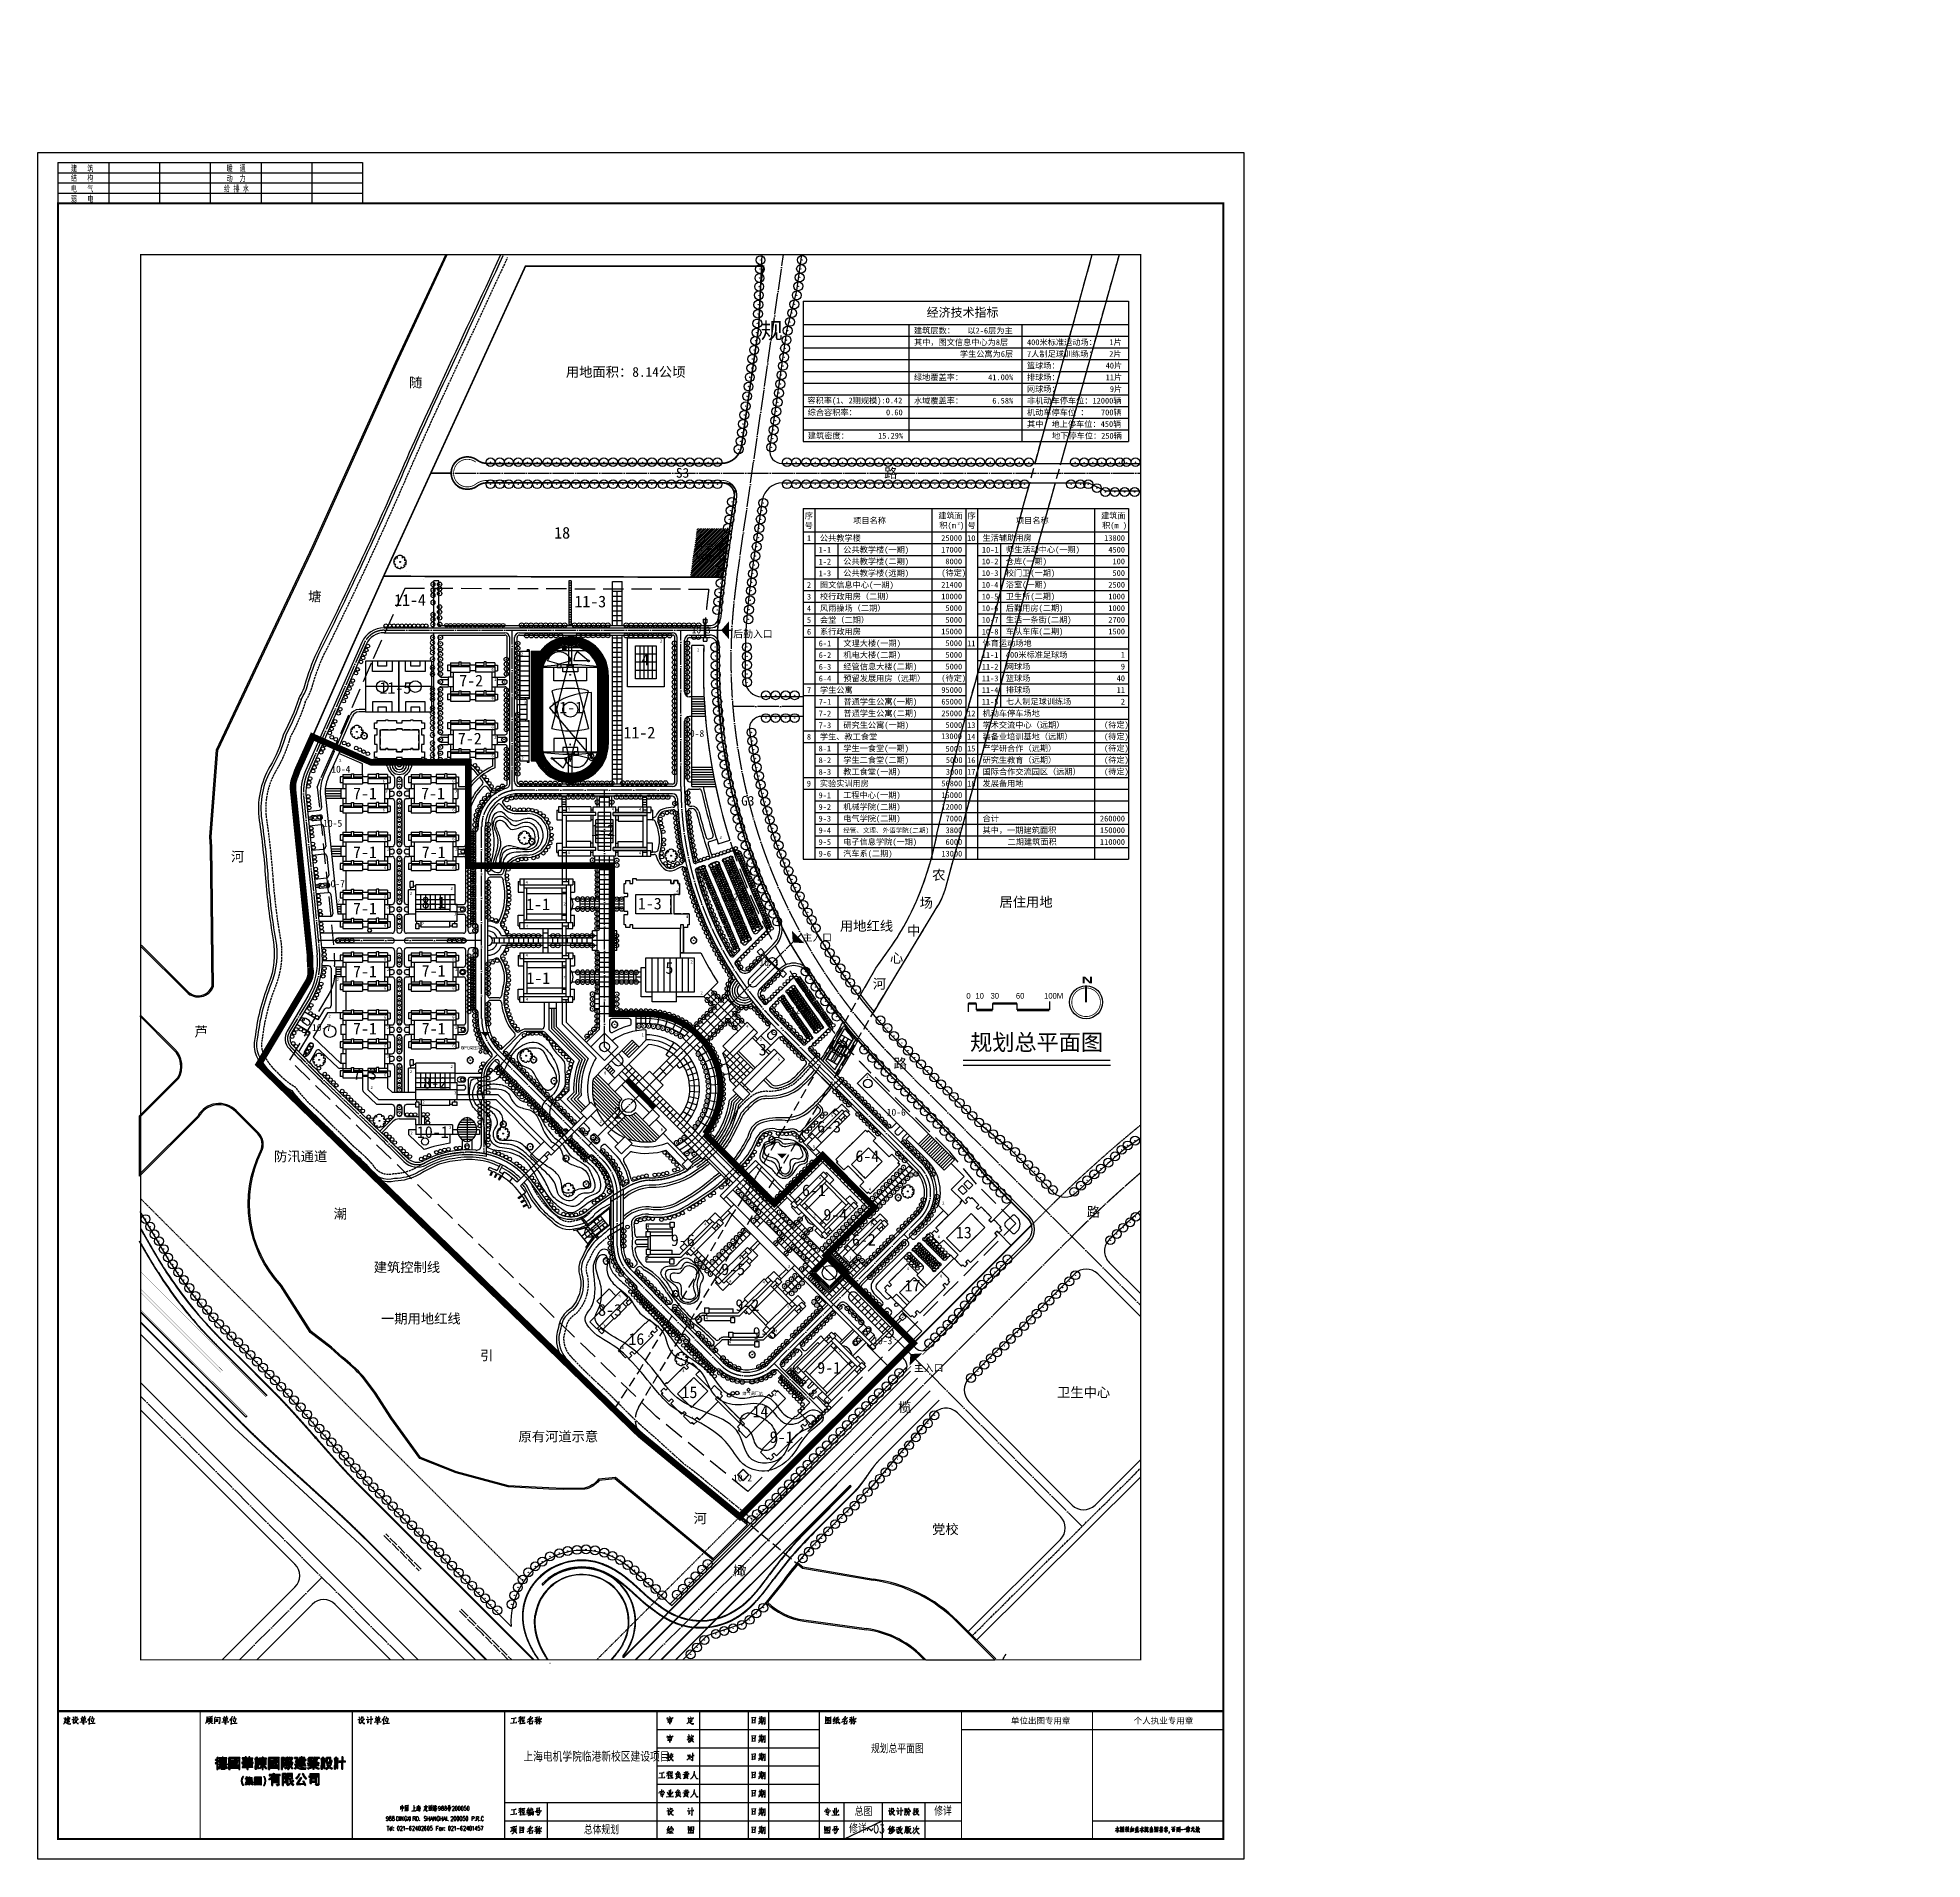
# Model space of a CAD drawing. Extents: x 38883873 to 41204444, y -39183004 to -36939090.
import ezdxf
from ezdxf.enums import TextEntityAlignment as Align

# ---------------------------------------------------------------- set-up
doc = ezdxf.new("R2010")
doc.units = 0
doc.header["$LTSCALE"] = 1000
doc.header["$MEASUREMENT"] = 0
for name, pattern in [('CENT', [15, 13, -1, 0, -1]), ('CENTERX2', [4, 2.5, -0.5, 0.5, -0.5]), ('CSX1000', [7, 6, -1]), ('DASH', [0.35, 0.25, -0.1]), ('DASHEDX2', [1.5, 1, -0.5]), ('DOTE', [2.42, 2, -0.2, 0.02, -0.2]), ('HIDDEN', [0.375, 0.25, -0.125])]:
    doc.linetypes.add(name, pattern=pattern)
doc.layers.get('0').update_dxf_attribs({"linetype": 'CONTINUOUS'})
for name, color, linetype in [('--04海域', 166, 'CONTINUOUS'), ('00exit', 3, 'CONTINUOUS'), ('00禁止开口段', 30, 'CONTINUOUS'), ('1-CEG', 220, 'CONTINUOUS'), ('A-FACE', 4, 'CONTINUOUS'), ('A-LINE', 7, 'CONTINUOUS'), ('DOTE', 1, 'DOTE'), ('LG', 41, 'CONTINUOUS'), ('LH', 104, 'CONTINUOUS'), ('PD', 15, 'CONTINUOUS'), ('PL', 141, 'CONTINUOUS'), ('PUB_DIM', 3, 'CONTINUOUS'), ('PUB_TEXT', 4, 'CONTINUOUS'), ('PUB_TITLE', 7, 'CONTINUOUS'), ('ROAD-CENTERLINE', 4, 'CENTERX2'), ('ROAD-GREENLINE', 3, 'DASHEDX2'), ('TEXT', 7, 'CONTINUOUS'), ('TK', 7, 'CONTINUOUS'), ('TREE1', 62, 'CONTINUOUS'), ('W', 5, 'CONTINUOUS'), ('人行道', 251, 'CONTINUOUS'), ('体育场', 151, 'CONTINUOUS'), ('停车', 165, 'CONTINUOUS'), ('华谏图框', 4, 'CONTINUOUS'), ('土方量', 1, 'CONTINUOUS'), ('现状河道', 151, 'CONTINUOUS'), ('玻璃', 167, 'CONTINUOUS'), ('立交', 251, 'CONTINUOUS'), ('立面1', 131, 'CONTINUOUS'), ('立面2', 252, 'CONTINUOUS'), ('等高线', 250, 'DASH'), ('范围', 7, 'CONTINUOUS'), ('道路中心线', 5, 'CENT')]:
    doc.layers.add(name, color=color, linetype=linetype)
doc.styles.add('-黑体', font='SIMHEI.TTF')
doc.styles.add('HRHZ', font='SIMHEI.TTF')
doc.styles.add('HZDX', font='simplex.shx', dxfattribs={"width": 0.8, "bigfont": 'hztxt.shx'})
doc.styles.add('ROMANTIC', font='rom_____.pfb', dxfattribs={"width": 0.8, "height": 20})
doc.styles.get("Standard").update_dxf_attribs({"font": 'SimSun.ttf', "height": 20})
doc.styles.add('STYLE宋体', font='SimSun.ttf')
doc.styles.add('大数字', font='ARIBLK.TTF')
doc.styles.add('宋体', font='SimSun.ttf')

# ---------------------------------------------------------------- blocks, each defined once
blk = doc.blocks.new('A$C50150841')
at = {"layer": 'TK'}
for p, q in [((2.2, 10.3), (12.2, 10.3)), ((2.2, 10.3), (2.2, 0)), ((12.2, 10.3), (12.2, 2.4)), ((32.2, 10.3), (32.2, 2.4)), ((32.2, 10.3), (62.2, 10.3)), ((62.2, 10.3), (62.2, 2.4)), ((102.2, 12.8), (102.2, 2.4))]:
    blk.add_line(p, q, dxfattribs=at)
at = {"layer": 'TK', "const_width": 3}
for points in [[(2.2, 10.3), (12.2, 10.3)], [(12.2, 2.4), (32.2, 2.4)], [(32.2, 10.3), (62.2, 10.3)], [(62.2, 2.4), (102.2, 2.4)]]:
    blk.add_lwpolyline(points, dxfattribs=at)
at = {"layer": 'TK', "style": 'ROMANTIC'}
for s, p in [('0', (0, 16.3)), ('10', (11.1, 16.3)), ('30', (29.8, 16.3)), ('60', (61, 16.3)), ('100M', (95.7, 16.3))]:
    blk.add_text(s, height=7, dxfattribs=at).set_placement(p)
blk = doc.blocks.new('N')
at = {"layer": 'TK', "const_width": 2.4}
blk.add_lwpolyline([(-44.1, 0, 1), (44.1, 0, 1)], format="xyb", close=True, dxfattribs=at)
at = {"layer": 'TK', "const_width": 6}
blk.add_lwpolyline([(0, 52.1), (0, 0)], dxfattribs=at)
at = {"layer": 'TK'}
blk.add_circle((0, 0), 50.8, dxfattribs=at)
at = {"layer": 'TK', "style": '大数字', "width": 1.5}
blk.add_text('N', height=20, dxfattribs=at).set_placement((-13.3, 58.4))
blk = doc.blocks.new('*X4')
at = {"color": 0}
for p, q in [((390976, 216500), (394636, 216500)), ((390976, 216000), (394636, 216000)), ((390976, 215500), (394636, 215500)), ((390976, 215000), (394636, 215000)), ((390976, 214500), (394636, 214500)), ((390976, 214000), (394636, 214000)), ((390976, 213500), (394636, 213500)), ((390976, 213000), (394636, 213000)), ((391250, 216250), (391000, 216250)), ((391250, 215750), (391000, 215750)), ((391250, 215250), (391000, 215250)), ((391250, 214750), (391000, 214750)), ((391250, 214250), (391000, 214250)), ((391250, 213750), (391000, 213750)), ((391250, 213250), (391000, 213250)), ((391625, 216250), (391375, 216250)), ((391625, 215750), (391375, 215750)), ((391625, 215250), (391375, 215250)), ((391625, 214750), (391375, 214750)), ((391625, 214250), (391375, 214250)), ((391625, 213750), (391375, 213750)), ((391625, 213250), (391375, 213250)), ((392000, 216250), (391750, 216250)), ((392000, 215750), (391750, 215750)), ((392000, 215250), (391750, 215250)), ((392000, 214750), (391750, 214750)), ((392000, 214250), (391750, 214250)), ((392000, 213750), (391750, 213750)), ((392000, 213250), (391750, 213250)), ((392375, 216250), (392125, 216250)), ((392375, 215750), (392125, 215750)), ((392375, 215250), (392125, 215250)), ((392375, 214750), (392125, 214750)), ((392375, 214250), (392125, 214250)), ((392375, 213750), (392125, 213750)), ((392375, 213250), (392125, 213250)), ((392750, 216250), (392500, 216250)), ((392750, 215750), (392500, 215750)), ((392750, 215250), (392500, 215250)), ((392750, 214750), (392500, 214750)), ((392750, 214250), (392500, 214250)), ((392750, 213750), (392500, 213750)), ((392750, 213250), (392500, 213250)), ((393125, 216250), (392875, 216250)), ((393125, 215750), (392875, 215750)), ((393125, 215250), (392875, 215250)), ((393125, 214750), (392875, 214750)), ((393125, 214250), (392875, 214250)), ((393125, 213750), (392875, 213750)), ((393125, 213250), (392875, 213250)), ((393500, 216250), (393250, 216250)), ((393500, 215750), (393250, 215750)), ((393500, 215250), (393250, 215250)), ((393500, 214750), (393250, 214750)), ((393500, 214250), (393250, 214250)), ((393500, 213750), (393250, 213750)), ((393500, 213250), (393250, 213250)), ((393875, 216250), (393625, 216250)), ((393875, 215750), (393625, 215750)), ((393875, 215250), (393625, 215250)), ((393875, 214750), (393625, 214750)), ((393875, 214250), (393625, 214250)), ((393875, 213750), (393625, 213750)), ((393875, 213250), (393625, 213250)), ((394250, 216250), (394000, 216250)), ((394250, 215750), (394000, 215750)), ((394250, 215250), (394000, 215250)), ((394250, 214750), (394000, 214750)), ((394250, 214250), (394000, 214250)), ((394250, 213750), (394000, 213750)), ((394250, 213250), (394000, 213250)), ((394625, 216250), (394375, 216250)), ((394625, 215750), (394375, 215750)), ((394625, 215250), (394375, 215250)), ((394625, 214750), (394375, 214750)), ((394625, 214250), (394375, 214250)), ((394625, 213750), (394375, 213750)), ((394625, 213250), (394375, 213250))]:
    blk.add_line(p, q, dxfattribs=at)
blk = doc.blocks.new('whuh')
at = {"layer": '体育场'}
for p, q in [((-297709, 1222780), (-297709, 1087780)), ((-297709, 1222780), (-286158, 1222780)), ((-297709, 1222780), (-297709, 1087780)), ((-285509, 1217780), (-297709, 1217780)), ((-285509, 1207780), (-297709, 1207780)), ((-296489, 1222780), (-296489, 1087780)), ((-295269, 1222780), (-295269, 1087780)), ((-294049, 1222780), (-294049, 1087780)), ((-292829, 1222780), (-292829, 1087780)), ((-291609, 1222780), (-291609, 1087780)), ((-290389, 1222780), (-290389, 1087780)), ((-289169, 1222780), (-289169, 1087780)), ((-287949, 1222780), (-287949, 1087780)), ((-286729, 1222780), (-286729, 1087780)), ((-285509, 1223581), (-285509, 1087780)), ((-272040, 1127427, 0), (-249506, 1214560, 0)), ((-249506, 1214560, 0), (-226972, 1127427, 0)), ((-227009, 1210760), (-245009, 1210723)), ((-227009, 1210760), (-240822, 1222302)), ((-283509, 1202760), (-283509, 1098760)), ((-215509, 1202760), (-283509, 1202760)), ((-258697, 1205760, 0), (-282986, 1203810, 0)), ((-240321, 1205760, 0), (-258697, 1205760, 0)), ((-216031, 1203807, 0), (-240321, 1205760, 0)), ((-215509, 1098760), (-215509, 1202760)), ((-213509, 1193740), (-213509, 1107780)), ((-212289, 1193740), (-212289, 1107780)), ((-211069, 1193740), (-211069, 1107780)), ((-209849, 1193740), (-209849, 1107780)), ((-208629, 1193740), (-208629, 1107780)), ((-207409, 1193740), (-207409, 1107780)), ((-206189, 1193740), (-206189, 1107780)), ((-204969, 1193740), (-204969, 1107780)), ((-203749, 1193740), (-203749, 1107780)), ((-202749, 1193740), (-202749, 1107780)), ((-272040, 1174093, 0), (-249506, 1086960, 0)), ((-249506, 1086960, 0), (-226972, 1174093, 0)), ((-285509, 1107780), (-297709, 1107780)), ((-295269, 1107780), (-285509, 1107780)), ((-284829, 1107780, 0), (-284829, 1107780, 0)), ((-283509, 1098760), (-215509, 1098760)), ((-283246, 1097737, 0), (-258697, 1095760, 0)), ((-272009, 1090760), (-254009, 1090797)), ((-272009, 1090760), (-258196, 1079218)), ((-258697, 1095760, 0), (-240321, 1095760, 0)), ((-240321, 1095760, 0), (-215772, 1097737, 0)), ((-227765, 1094681, 0), (-222126, 1096733, 0)), ((-227765, 1094681, 0), (-226231, 1095965, 0)), ((-297709, 1087780), (-291776, 1087780)), ((-291776, 1087780), (-285509, 1087780))]:
    blk.add_line(p, q, dxfattribs=at)
at = {"layer": '体育场', "elevation": 0}
for points in [[(-264316, 1226993, 0.24737232), (-280533, 1218446, 0.16972967), (-289169, 1193740), (-289169, 1107780, 1), (-209849, 1107780), (-209849, 1193740)], [(-221324, 1216110, 0.25272068), (-234702, 1223333), (-264316, 1223333, 0.25272068), (-277694, 1216110, 0.01540047), (-278309, 1215340, 0.16227766), (-285509, 1193740), (-285509, 1107780, 1), (-213509, 1107780), (-213509, 1193740)], [(-234702, 1226993), (-264316, 1226993, 0.17326428)], [(-251509, 1228843), (-251509, 1206815, 0.12721607), (-247503, 1206815)], [(-209849, 1193740, 0.16972967), (-218485, 1218446, 0.24737232), (-234702, 1226993)], [(-213509, 1193740, 0.16227766), (-220709, 1215340, 0.16227766)], [(-251509, 1072637), (-251509, 1094705, -0.12721607), (-247503, 1094705)]]:
    blk.add_lwpolyline(points, format="xyb", dxfattribs=at)
for points in [[(-285509, 1193740), (-285509, 1107780, 1), (-213509, 1107780), (-213509, 1193740, 1)], [(-285459, 1193740), (-285459, 1107780, 1), (-213559, 1107780), (-213559, 1193740, 0.99999998)], [(-284709, 1193740), (-284709, 1107780, 1), (-214309, 1107780), (-214309, 1193740, 0.99999997)], [(-223509, 1171760, 0.17632698), (-274932, 1153043), (-223509, 1091760)]]:
    blk.add_lwpolyline(points, format="xyb", close=True, dxfattribs=at)
for points in [[(-248520, 1210742), (-263009, 1206860), (-277498, 1210742)], [(-247509, 1206815), (-247509, 1228843)], [(-229349, 1202760), (-229349, 1186260), (-269669, 1186260), (-269669, 1202760)], [(-240349, 1202760), (-240349, 1197260), (-258669, 1197260), (-258669, 1202760)], [(-253169, 1202760), (-253169, 1205200), (-245849, 1205200), (-245849, 1202760)], [(-240349, 1098760), (-240349, 1104260), (-258669, 1104260), (-258669, 1098760)], [(-227520, 1090778), (-242009, 1094660), (-256498, 1090778)], [(-247509, 1094705), (-247509, 1072637)], [(-227765, 1094681), (-227509, 1091760), (-226190, 1089510), (-223748, 1088268), (-221082, 1089239), (-220009, 1091760), (-220445, 1094331), (-222126, 1096733), (-224126, 1096731)], [(-223803, 1092787), (-224006, 1093346), (-224147, 1093294), (-223944, 1092735)], [(-223074, 1090785), (-222871, 1090226), (-223012, 1090174), (-223215, 1090733)]]:
    blk.add_lwpolyline(points, dxfattribs=at)
at = {"layer": '体育场'}
for points in [[(-265509, 1206360), (-265509, 1202760), (-260509, 1202760), (-260509, 1206360), (-261259, 1206360), (-261259, 1206760), (-264759, 1206760), (-264759, 1206360)], [(-249159, 1194090), (-249159, 1193390), (-249859, 1193390), (-249859, 1194090)], [(-249159, 1107430), (-249159, 1108130), (-249859, 1108130), (-249859, 1107430)]]:
    blk.add_lwpolyline(points, close=True, dxfattribs=at)
at = {"layer": '体育场', "elevation": 0}
for points in [[(-258669, 1226993), (-255009, 1226993), (-255009, 1223333), (-258669, 1223333)], [(-239509, 1095160), (-239509, 1098760), (-244509, 1098760), (-244509, 1095160), (-243759, 1095160), (-243759, 1094760), (-240259, 1094760), (-240259, 1095160)]]:
    blk.add_lwpolyline(points, close=True, dxfattribs=at)
at = {"layer": '体育场'}
for points in [[(-229349, 1098760), (-229349, 1115260), (-269669, 1115260), (-269669, 1098760)], [(-253169, 1098760), (-253169, 1096320), (-245849, 1096320), (-245849, 1098760)]]:
    blk.add_lwpolyline(points, dxfattribs=at)
for centre, radius in [((-227009, 1210760), 1068), ((-249509, 1150760), 9150), ((-272009, 1090760), 1068), ((-223509, 1091760), 1250), ((-223509, 1091760), 1068), ((-223509, 1091760), 1068), ((-223509, 1091760), 1068)]:
    blk.add_circle(centre, radius, dxfattribs=at)
for centre, radius, start, end in [((-249509, 1193740), 45760, 359.999926, 179.999926), ((-249509, 1193740), 44540, 359.999926, 179.999926), ((-249509, 1193740), 43320, 359.999926, 179.999926), ((-249509, 1193740), 42100, 359.999926, 179.999926), ((-249509, 1193740), 40880, 359.999926, 179.999926), ((-249509, 1193740), 39660, 359.999926, 179.999926), ((-249509, 1193740), 38440, 359.999926, 179.999926), ((-249509, 1193740), 37220, 359.999926, 179.999926), ((-249509, 1193740), 46760, 0.000255, 141.60754), ((-263009, 1206860), 15000, 14.999926, 164.999926), ((-227009, 1210760), 18000, 140.118581, 180.118581), ((-233509, 1205740), 16000, 36.869824, 40.399072), ((-283509, 1202760), 1000, 269.999926, 359.999926), ((-215509, 1202760), 1000, 179.999926, 269.999926), ((-249506, 1086960, 0), 90000, 75.500074, 104.500074), ((-249506, 1214560, 0), 90000, 255.499926, 284.499926), ((-249509, 1107780), 45760, 179.999926, 359.999926), ((-249509, 1107780), 44540, 179.999926, 359.999926), ((-249509, 1107780), 43320, 179.999926, 359.999926), ((-249509, 1107780), 46760, 205.322624, 359.999926), ((-249509, 1107780), 42100, 179.999926, 359.999926), ((-249509, 1107780), 40880, 179.999926, 359.999926), ((-249509, 1107780), 39660, 179.999926, 359.999926), ((-249509, 1107780), 38440, 179.999926, 359.999926), ((-249509, 1107780), 37220, 179.999926, 359.999926), ((-249509, 1107780), 36000, 179.999926, 359.999926), ((-283509, 1098760), 1000, 359.999926, 89.999926), ((-272009, 1090760), 3000, 320.118581, 0.118581), ((-272009, 1090760), 18000, 320.118581, 0.118581), ((-242009, 1094660, 0), 15000, 195.000074, 345.000074), ((-223509, 1091760, 0), 3500, 220, 0), ((-215509, 1098760), 1000, 89.999926, 179.999926)]:
    blk.add_arc(centre, radius, start, end, dxfattribs=at)
at = {"layer": '体育场', "rotation": 359.9999262019405}
blk.add_blockref('*X4', (-649645, 1010379), dxfattribs=at)
blk = doc.blocks.new('dkid')
at = {"layer": '体育场'}
for p, q in [((-526373, 1202760), (-526373, 1098760)), ((-458373, 1202760), (-526373, 1202760)), ((-458373, 1098760), (-458373, 1202760)), ((-458373, 1150760), (-526373, 1150760)), ((-526373, 1098760), (-458373, 1098760))]:
    blk.add_line(p, q, dxfattribs=at)
at = {"layer": '体育场', "elevation": 0}
for points in [[(-472213, 1202760), (-472213, 1181760), (-512533, 1181760), (-512533, 1202760)], [(-483213, 1202760), (-483213, 1192760), (-501533, 1192760), (-501533, 1202760)], [(-483213, 1098760), (-483213, 1108760), (-501533, 1108760), (-501533, 1098760)]]:
    blk.add_lwpolyline(points, dxfattribs=at)
at = {"layer": '体育场'}
blk.add_lwpolyline([(-472213, 1098760), (-472213, 1119760), (-512533, 1119760), (-512533, 1098760)], dxfattribs=at)
blk.add_circle((-492373, 1150760), 12000, dxfattribs=at)
blk = doc.blocks.new('333')
at = {"layer": '立面1', "linetype": 'Continuous', "ltscale": 10}
for p, q in [((-291247, 1069561), (-280647, 1069561)), ((-291247, 1069561), (-291247, 1066361)), ((-280647, 1070561), (-277847, 1070561)), ((-280647, 1064561), (-280647, 1070561)), ((-277847, 1064561), (-277847, 1070561)), ((-277847, 1069561), (-267247, 1069561)), ((-267247, 1069561), (-267247, 1066361)), ((-249847, 1069561), (-260447, 1069561)), ((-260447, 1069561), (-260447, 1066361)), ((-247047, 1070561), (-249847, 1070561)), ((-249847, 1064561), (-249847, 1070561)), ((-247047, 1064561), (-247047, 1070561)), ((-236447, 1069561), (-247047, 1069561)), ((-236447, 1069561), (-236447, 1066361)), ((-294647, 1066661), (-294647, 1059461)), ((-291247, 1066661), (-294647, 1066661)), ((-291247, 1059461), (-294647, 1059461)), ((-293897, 1051961), (-293897, 1039961)), ((-287647, 1051961), (-293897, 1051961)), ((-280647, 1066361), (-291247, 1066361)), ((-267247, 1064561), (-291247, 1064561)), ((-291247, 1064561), (-291247, 1051961)), ((-291247, 1057961), (-267247, 1057961)), ((-290947, 1066361), (-290947, 1064561)), ((-289447, 1066361), (-289447, 1064561)), ((-287947, 1066361), (-287947, 1064561)), ((-287647, 1057961), (-287647, 1033961)), ((-286447, 1066361), (-286447, 1064561)), ((-284947, 1066361), (-284947, 1064561)), ((-283447, 1066361), (-283447, 1064561)), ((-281947, 1066361), (-281947, 1064561)), ((-267247, 1066361), (-277847, 1066361)), ((-276547, 1066361), (-276547, 1064561)), ((-275047, 1066361), (-275047, 1064561)), ((-273547, 1066361), (-273547, 1064561)), ((-272047, 1066361), (-272047, 1064561)), ((-270547, 1066361), (-270547, 1064561)), ((-269047, 1066361), (-269047, 1064561)), ((-267547, 1066361), (-267547, 1064561)), ((-260447, 1066661), (-267247, 1066661)), ((-267247, 1064561), (-267247, 1057961)), ((-260447, 1059461), (-267247, 1059461)), ((-260447, 1066361), (-249847, 1066361)), ((-260447, 1064561), (-236447, 1064561)), ((-260447, 1064561), (-260447, 1057961)), ((-236447, 1057961), (-260447, 1057961)), ((-260147, 1066361), (-260147, 1064561)), ((-258647, 1066361), (-258647, 1064561)), ((-257147, 1066361), (-257147, 1064561)), ((-255647, 1066361), (-255647, 1064561)), ((-254147, 1066361), (-254147, 1064561)), ((-252647, 1066361), (-252647, 1064561)), ((-251147, 1066361), (-251147, 1064561)), ((-247047, 1066361), (-236447, 1066361)), ((-245747, 1066361), (-245747, 1064561)), ((-244247, 1066361), (-244247, 1064561)), ((-242747, 1066361), (-242747, 1064561)), ((-241247, 1066361), (-241247, 1064561)), ((-240047, 1057961), (-240047, 1033961)), ((-240047, 1051961), (-233797, 1051961)), ((-239747, 1066361), (-239747, 1064561)), ((-238247, 1066361), (-238247, 1064561)), ((-236747, 1066361), (-236747, 1064561)), ((-236447, 1066661), (-233047, 1066661)), ((-236447, 1064561), (-236447, 1051961)), ((-236447, 1059461), (-233047, 1059461)), ((-233797, 1051961), (-233797, 1039961)), ((-233047, 1066661), (-233047, 1059461)), ((-294647, 1031061), (-294647, 1023861)), ((-291247, 1031061), (-294647, 1031061)), ((-291247, 1023861), (-294647, 1023861)), ((-287647, 1039961), (-293897, 1039961)), ((-291247, 1039961), (-291247, 1030761)), ((-291247, 1033961), (-280647, 1033961)), ((-280647, 1030761), (-291247, 1030761)), ((-267247, 1028961), (-291247, 1028961)), ((-291247, 1028961), (-291247, 1022361)), ((-291247, 1022361), (-267247, 1022361)), ((-290947, 1030761), (-290947, 1028961)), ((-289447, 1030761), (-289447, 1028961)), ((-287947, 1030761), (-287947, 1028961)), ((-286447, 1030761), (-286447, 1028961)), ((-284947, 1030761), (-284947, 1028961)), ((-283447, 1030761), (-283447, 1028961)), ((-281947, 1030761), (-281947, 1028961)), ((-280647, 1034961), (-277847, 1034961)), ((-280647, 1028961), (-280647, 1034961)), ((-277847, 1028961), (-277847, 1034961)), ((-277847, 1033961), (-267247, 1033961)), ((-267247, 1030761), (-277847, 1030761)), ((-276547, 1030761), (-276547, 1028961)), ((-275047, 1030761), (-275047, 1028961)), ((-273547, 1030761), (-273547, 1028961)), ((-272047, 1030761), (-272047, 1028961)), ((-270547, 1030761), (-270547, 1028961)), ((-269047, 1030761), (-269047, 1028961)), ((-267547, 1030761), (-267547, 1028961)), ((-267247, 1033961), (-267247, 1030761)), ((-260447, 1031061), (-267247, 1031061)), ((-267247, 1028961), (-267247, 1022361)), ((-260447, 1023861), (-267247, 1023861)), ((-249847, 1033961), (-260447, 1033961)), ((-260447, 1033961), (-260447, 1030761)), ((-260447, 1030761), (-249847, 1030761)), ((-260447, 1028961), (-236447, 1028961)), ((-260447, 1028961), (-260447, 1022361)), ((-236447, 1022361), (-260447, 1022361)), ((-260147, 1030761), (-260147, 1028961)), ((-258647, 1030761), (-258647, 1028961)), ((-257147, 1030761), (-257147, 1028961)), ((-255647, 1030761), (-255647, 1028961)), ((-254147, 1030761), (-254147, 1028961)), ((-252647, 1030761), (-252647, 1028961)), ((-251147, 1030761), (-251147, 1028961)), ((-247047, 1034961), (-249847, 1034961)), ((-249847, 1028961), (-249847, 1034961)), ((-247047, 1028961), (-247047, 1034961)), ((-236447, 1033961), (-247047, 1033961)), ((-247047, 1030761), (-236447, 1030761)), ((-245747, 1030761), (-245747, 1028961)), ((-244247, 1030761), (-244247, 1028961)), ((-242747, 1030761), (-242747, 1028961)), ((-241247, 1030761), (-241247, 1028961)), ((-240047, 1039961), (-233797, 1039961)), ((-239747, 1030761), (-239747, 1028961)), ((-238247, 1030761), (-238247, 1028961)), ((-236747, 1030761), (-236747, 1028961)), ((-236447, 1039961), (-236447, 1030761)), ((-236447, 1031061), (-233047, 1031061)), ((-236447, 1028961), (-236447, 1022361)), ((-236447, 1023861), (-233047, 1023861)), ((-233047, 1031061), (-233047, 1023861))]:
    blk.add_line(p, q, dxfattribs=at)
blk = doc.blocks.new('sdij')
at = {"layer": 'PD', "color": 253, "const_width": 300}
blk.add_lwpolyline([(526400, 497667), (518400, 497667), (518400, 491727), (526400, 491727), (526400, 488097), (517340, 488097), (517340, 501297), (526400, 501297), (526400, 497667)], dxfattribs=at)
at = {"layer": 'PL'}
for p, q in [((500711, 508420), (501412, 509759)), ((500711, 508420), (514470, 502497)), ((503370, 507276), (503370, 483958)), ((503370, 506622), (513870, 502102)), ((503370, 497197), (513870, 497197)), ((503370, 492197), (513870, 492197)), ((503370, 484578), (513870, 487359)), ((508370, 497197), (513870, 501297)), ((508370, 497197), (508370, 492197)), ((508370, 492197), (513870, 488097)), ((513870, 502102), (513870, 487359)), ((513870, 501297), (516870, 501297)), ((513870, 497797), (516870, 497797)), ((513870, 497197), (516870, 497197)), ((513870, 492197), (516870, 492197)), ((513870, 491597), (516870, 491597)), ((513870, 488097), (516870, 488097)), ((514470, 502497), (514470, 501897)), ((514470, 501897), (516870, 501897)), ((514470, 487497), (516870, 487497)), ((514470, 486897), (514470, 487497)), ((516870, 503997), (516870, 485697)), ((516870, 503997), (518870, 503997)), ((516870, 503697), (518870, 503697)), ((516870, 503397), (518870, 503397)), ((516870, 503097), (518870, 503097)), ((516870, 502797), (518870, 502797)), ((516870, 502497), (518870, 502497)), ((516870, 502197), (518870, 502197)), ((518870, 503997), (518870, 501897)), ((518870, 501897), (526270, 501897)), ((518870, 497197), (526870, 497197)), ((518870, 497197), (518870, 492197)), ((518870, 497197), (518870, 492197)), ((518870, 492197), (526870, 492197)), ((518870, 487497), (526270, 487497)), ((518870, 487497), (518870, 485697)), ((526270, 502497), (552127, 502497)), ((526270, 502497), (526270, 501897)), ((526270, 487497), (526270, 486897)), ((526870, 497197), (526870, 502047)), ((526870, 502047), (537370, 502047)), ((526870, 497197), (537370, 497197)), ((526870, 497197), (526870, 492197)), ((526870, 492197), (526870, 487347)), ((526870, 492197), (537370, 492197)), ((526870, 487347), (537370, 487347)), ((532370, 497197), (532370, 502047)), ((532370, 487347), (532370, 492197)), ((537370, 486897), (537370, 502497)), ((552127, 502497), (539539, 486897)), ((499082, 482822), (514470, 486897)), ((499082, 482822), (499443, 481803)), ((516870, 487197), (518870, 487197)), ((516870, 486897), (518870, 486897)), ((516870, 486597), (518870, 486597)), ((516870, 486297), (518870, 486297)), ((516870, 485997), (518870, 485997)), ((516870, 485697), (518870, 485697)), ((526270, 486897), (539539, 486897))]:
    blk.add_line(p, q, dxfattribs=at)
at = {"layer": 'PL', "linetype": 'HIDDEN', "ltscale": 3}
blk.add_line((518870, 494697), (537370, 494697), dxfattribs=at)
blk = doc.blocks.new('suy')
at = {"layer": '立面1', "linetype": 'Continuous'}
for p, q in [((800825, 761608), (771053, 731983)), ((809310, 753122), (773241, 717231)), ((813553, 748880), (783781, 719255)), ((787615, 748463), (787610, 748469)), ((789742, 750579), (789731, 750590)), ((791869, 752695), (791853, 752711)), ((813553, 748880), (800825, 761608)), ((813542, 740405), (809310, 744637)), ((817796, 744637), (811416, 738289)), ((829790, 732642), (817796, 744637)), ((775295, 727740), (770730, 723197)), ((783781, 719255), (771053, 731983)), ((800007, 694543), (771114, 723580)), ((808514, 703007), (788085, 723537)), ((810640, 705123), (790211, 725654)), ((834033, 728400), (793628, 688195)), ((838275, 724157), (795744, 681836)), ((827850, 721855), (807189, 742516)), ((829801, 732653), (823410, 726294)), ((829779, 724168), (825537, 728410)), ((846761, 715672), (834033, 728400)), ((783760, 719234), (775430, 710946)), ((795754, 690311), (775526, 710640)), ((792317, 719284), (777268, 704310)), ((791501, 686079), (778348, 699297)), ((796549, 715031), (778711, 697281)), ((800781, 710778), (779701, 689802)), ((805013, 706525), (783747, 685364)), ((804261, 698775), (783832, 719305)), ((846761, 715672), (806356, 675467)), ((779739, 689392), (787248, 681846)), ((793628, 688195), (782995, 677614)), ((795733, 664876), (782995, 677614)), ((787237, 673372), (787227, 673361)), ((804229, 673351), (791501, 686079)), ((806366, 675456), (793628, 688195)), ((804229, 673351), (795723, 664886)), ((802113, 679709), (799986, 677593))]:
    blk.add_line(p, q, dxfattribs=at)
blk.add_arc((676174, 679895), 104000, 5.23961, 24.605696, dxfattribs=at)
blk = doc.blocks.new('syeh')
at = {"layer": '立面1', "linetype": 'Continuous'}
for p, q in [((722393, 881461), (718793, 881461)), ((718793, 881461), (718793, 876961)), ((718793, 840961), (718793, 876961)), ((722393, 878061), (722393, 881461)), ((722393, 846961), (722393, 878061)), ((676174, 840961), (736174, 840961)), ((676174, 798961), (676174, 840961)), ((683674, 786753), (683674, 840961)), ((691174, 798961), (691174, 840961)), ((698674, 798961), (698674, 840961)), ((706174, 798961), (706174, 840961)), ((713674, 786753), (713674, 840961)), ((718793, 846961), (743606, 846961)), ((721174, 798961), (721174, 840961)), ((728674, 798961), (728674, 840961)), ((736174, 798961), (736174, 840961)), ((670174, 828961), (676174, 828961)), ((670174, 792753), (670174, 828961)), ((683674, 792753), (670174, 792753)), ((676174, 798961), (736174, 798961)), ((747061, 792753), (713674, 792753)), ((764780, 810384), (747061, 792753)), ((713674, 786753), (683674, 786753))]:
    blk.add_line(p, q, dxfattribs=at)
blk.add_arc((1139316, 1051616), 445500, 207.347322, 212.784804, dxfattribs=at)
blk = doc.blocks.new('lsk')
at = {"layer": '立面1', "linetype": 'DASH', "ltscale": 30}
for p, q in [((649193, 919861), (649193, 932461)), ((649193, 932461), (651293, 932461)), ((651293, 932461), (651293, 935861)), ((651293, 935861), (656393, 935861)), ((656393, 935861), (656393, 932461)), ((656393, 932461), (659993, 932461)), ((659993, 932461), (659993, 938461)), ((659993, 938461), (663993, 938461)), ((663993, 938461), (663993, 936961)), ((663993, 936961), (706793, 936961)), ((706793, 932461), (706793, 936961)), ((710393, 932461), (706793, 932461)), ((715493, 935861), (710393, 935861)), ((710393, 935861), (710393, 932461)), ((715493, 932461), (715493, 935861)), ((717593, 932461), (715493, 932461)), ((717593, 918961), (717593, 932461)), ((653843, 919861), (649193, 919861)), ((649193, 897661), (649193, 916261)), ((649193, 916261), (653843, 916261)), ((653843, 916261), (653843, 919861)), ((663593, 894961), (663593, 918961)), ((663593, 918961), (717593, 918961)), ((706793, 894961), (706793, 918961)), ((710393, 918961), (710393, 894961)), ((653843, 897661), (649193, 897661)), ((649193, 881461), (649193, 894061)), ((649193, 894061), (653843, 894061)), ((653843, 894061), (653843, 897661)), ((729593, 894961), (663593, 894961)), ((729593, 894961), (729593, 881461)), ((651293, 881461), (649193, 881461)), ((651293, 878061), (651293, 881461)), ((656393, 878061), (651293, 878061)), ((659993, 881461), (656393, 881461)), ((656393, 881461), (656393, 878061)), ((659993, 876961), (659993, 881461)), ((718793, 876961), (659993, 876961)), ((727493, 878061), (722393, 878061)), ((729593, 881461), (727493, 881461)), ((727493, 881461), (727493, 878061))]:
    blk.add_line(p, q, dxfattribs=at)
blk = doc.blocks.new('suh')
at = {"layer": '立面1', "linetype": 'DASH', "ltscale": 30}
for points in [[(1028860, 497215), (1037747, 488284), (1042638, 493151), (1060836, 474862), (1055945, 469995), (1064833, 461064), (1066321, 462545), (1068720, 460135), (1072335, 463732), (1069937, 466142), (1072488, 468681), (1075663, 465492), (1108837, 498502), (1105663, 501692), (1108215, 504231), (1110613, 501821), (1114228, 505418), (1111830, 507828), (1113319, 509310), (1104431, 518241), (1101135, 514961), (1098596, 517513), (1101892, 520793), (1088772, 533978), (1085476, 530698), (1082937, 533250), (1086233, 536530), (1077346, 545461), (1075857, 543980), (1073459, 546390), (1069844, 542793), (1072242, 540383), (1069690, 537844), (1065458, 542097), (1062906, 539557), (1063964, 538494), (1033341, 508023), (1036516, 504833), (1033964, 502294), (1031565, 504704), (1027950, 501107), (1030348, 498697), (1028860, 497215)], [(1046250, 495475), (1063179, 478463), (1093589, 508722), (1076660, 525735), (1046250, 495475)]]:
    blk.add_lwpolyline(points, dxfattribs=at)
blk = doc.blocks.new('sue')
at = {"layer": '立面1', "linetype": 'DASH', "ltscale": 30}
for p, q in [((998579, 464210), (975400, 441145)), ((1011276, 451451), (998579, 464210)), ((975400, 441145), (978574, 437955)), ((1006597, 446796), (988309, 428597)), ((1039710, 454774), (992925, 408221)), ((1006597, 446796), (1019082, 434249)), ((1011276, 451451), (1009574, 449758)), ((1009574, 449758), (1022059, 437211)), ((1039710, 454774), (1049232, 445205)), ((1050141, 441314), (1046526, 437716)), ((1049232, 445205), (1047743, 443724)), ((1047743, 443724), (1050141, 441314)), ((973624, 437826), (970008, 434229)), ((970008, 434229), (972407, 431819)), ((972407, 431819), (970918, 430338)), ((970918, 430338), (979805, 421406)), ((976022, 435416), (973624, 437826)), ((978574, 437955), (976022, 435416)), ((979805, 421406), (984697, 426273)), ((984697, 426273), (997816, 413088)), ((988309, 428597), (1000793, 416051)), ((1044750, 434397), (1013277, 403080)), ((1044128, 440126), (1041576, 437587)), ((1041576, 437587), (1044750, 434397)), ((1046526, 437716), (1044128, 440126)), ((1002447, 398652), (992925, 408221)), ((1003936, 400133), (1002447, 398652)), ((1006334, 397723), (1003936, 400133)), ((1009949, 401320), (1006334, 397723)), ((1010103, 406270), (1007551, 403730)), ((1007551, 403730), (1009949, 401320)), ((1013277, 403080), (1010103, 406270))]:
    blk.add_line(p, q, dxfattribs=at)
blk = doc.blocks.new('sihwh')
at = {"layer": '立面1', "linetype": 'Continuous', "ltscale": 10}
for p, q in [((688962, 1218278), (663362, 1218278)), ((688962, 1208278), (663362, 1208278)), ((668662, 1228578), (668662, 1187978)), ((673662, 1228578), (673662, 1187978)), ((678662, 1228578), (678662, 1187978)), ((683662, 1228578), (683662, 1187978)), ((688962, 1198278), (663362, 1198278))]:
    blk.add_line(p, q, dxfattribs=at)
for points in [[(653662, 1238278), (698662, 1238278), (698662, 1178278), (653662, 1178278)], [(663362, 1228578), (688962, 1228578), (688962, 1187978), (663362, 1187978)]]:
    blk.add_lwpolyline(points, close=True, dxfattribs=at)
blk = doc.blocks.new('ddijd')
at = {"layer": '立面1', "linetype": 'Continuous', "ltscale": 10}
for p, q in [((520955, 1222780), (520955, 1165180, 0)), ((520955, 1222780), (532335, 1222780)), ((520955, 1087740), (520955, 1222780)), ((520955, 1216480), (532335, 1216480)), ((520955, 1210480), (532335, 1210480)), ((532335, 1224480, 0), (530045, 1224480, 0)), ((530045, 1224180, 0), (530045, 1224480, 0)), ((530045, 1224180), (530045, 1224480)), ((530045, 1224480), (532335, 1224480)), ((532035, 1224180, 0), (530045, 1224180, 0)), ((530175, 1224180), (530045, 1224180)), ((530175, 1222780, 0), (530175, 1224180, 0)), ((530175, 1222780), (530175, 1224180)), ((530475, 1222780, 0), (530475, 1224180, 0)), ((530775, 1222780, 0), (530775, 1224180, 0)), ((532035, 1224180, 0), (532035, 1222780)), ((532335, 1224480, 0), (532335, 1164040, 0)), ((520955, 1204480), (532335, 1204480)), ((520955, 1198480), (532335, 1198480)), ((520955, 1192480), (532335, 1192480)), ((520955, 1186480), (532335, 1186480)), ((520955, 1180480), (532335, 1180480)), ((520955, 1174480), (532335, 1174480)), ((520955, 1168480), (532335, 1168480)), ((531035, 1165180, 0), (520955, 1165180, 0)), ((532335, 1165180), (520955, 1165180)), ((529815, 1163060, 0), (520955, 1163060, 0)), ((528065, 1163060), (528065, 1165180, 0)), ((529815, 1138460, 0), (529815, 1163060, 0)), ((530635, 1165180, 0), (530635, 1164040, 0)), ((530635, 1164040, 0), (530935, 1164040, 0)), ((530935, 1165180, 0), (532035, 1165180, 0)), ((530935, 1165180, 0), (530935, 1164040, 0)), ((530935, 1164900, 0), (532035, 1164900, 0)), ((530935, 1164620, 0), (532035, 1164620, 0)), ((530935, 1164340, 0), (532035, 1164340, 0)), ((532035, 1165180, 0), (532035, 1164040, 0)), ((532035, 1164040, 0), (532335, 1164040, 0)), ((532335, 1165180, 0), (532135, 1165180, 0)), ((529815, 1156760, 0), (520955, 1156760, 0)), ((529815, 1150760, 0), (520955, 1150760, 0)), ((529815, 1144760, 0), (520955, 1144760, 0)), ((529815, 1138460, 0), (520955, 1138460, 0)), ((528065, 1138460, 0), (528065, 1136340, 0)), ((530635, 1136340, 0), (530635, 1137480, 0)), ((530635, 1137480, 0), (530935, 1137480, 0)), ((530935, 1136340, 0), (530935, 1137480, 0)), ((530935, 1137180, 0), (532035, 1137180, 0)), ((532035, 1136340, 0), (532035, 1137480, 0)), ((532035, 1137480, 0), (532335, 1137480, 0)), ((532335, 1086040, 0), (532335, 1137480, 0)), ((531035, 1136340, 0), (520955, 1136340, 0)), ((532335, 1136340), (520955, 1136340)), ((520955, 1130040), (532335, 1130040)), ((520955, 1124040), (532335, 1124040)), ((520955, 1118040), (532335, 1118040)), ((530935, 1136900, 0), (532035, 1136900, 0)), ((530935, 1136620, 0), (532035, 1136620, 0)), ((530935, 1136340, 0), (532035, 1136340, 0)), ((532335, 1136340, 0), (532135, 1136340, 0)), ((520955, 1112040), (532335, 1112040)), ((520955, 1106040), (532335, 1106040)), ((520955, 1100040), (532335, 1100040)), ((520955, 1094040), (532335, 1094040)), ((520955, 1087740), (532335, 1087740)), ((532035, 1086340, 0), (530045, 1086340, 0)), ((530045, 1086340, 0), (530045, 1086040, 0)), ((530175, 1086340), (530045, 1086340)), ((530045, 1086340), (530045, 1086040)), ((532335, 1086040, 0), (530045, 1086040, 0)), ((530045, 1086040), (532335, 1086040)), ((530175, 1087740, 0), (530175, 1086340, 0)), ((530175, 1087740), (530175, 1086340)), ((530475, 1087740, 0), (530475, 1086340, 0)), ((530775, 1087740, 0), (530775, 1086340, 0)), ((532035, 1086340, 0), (532035, 1087740))]:
    blk.add_line(p, q, dxfattribs=at)
at = {"layer": '立面1', "linetype": 'Continuous', "ltscale": 10, "elevation": 0}
blk.add_lwpolyline([(520955, 1144460), (517955, 1144460), (517955, 1157060), (520955, 1157060)], dxfattribs=at)
blk = doc.blocks.new('sjjw')
at = {"layer": '立面1', "linetype": 'Continuous', "ltscale": 10}
for p, q in [((744363, 1258809), (748863, 1258809)), ((744363, 1258809), (744363, 1254309)), ((744363, 1254309), (748863, 1254309)), ((745863, 1254309), (745863, 1236309)), ((747363, 1254309), (747363, 1236309)), ((748863, 1258809), (748863, 1254309)), ((744363, 1236309), (748863, 1236309)), ((744363, 1236309), (744363, 1231809)), ((744363, 1231809), (748863, 1231809)), ((748863, 1236309), (748863, 1231809))]:
    blk.add_line(p, q, dxfattribs=at)
blk = doc.blocks.new('dijw')
at = {"layer": '立面1', "linetype": 'Continuous', "ltscale": 10}
for p, q in [((817574, 852247), (813277, 848059)), ((817554, 852227), (813277, 848059)), ((813277, 848059), (817444, 843743)), ((817444, 843743), (819056, 845313)), ((821741, 847930), (817554, 852227)), ((820130, 846360), (821741, 847930)), ((842424, 822347), (840873, 820713)), ((840873, 820713), (845244, 816602)), ((845004, 825064), (843457, 823435)), ((849375, 820954), (845004, 825064)), ((845244, 816602), (849375, 820954))]:
    blk.add_line(p, q, dxfattribs=at)
for radius, start, end in [(739250, 224.226755, 226.766411), (737750, 224.226685, 226.766966)]:
    blk.add_arc((1348791, 1360940), radius, start, end, dxfattribs=at)
blk = doc.blocks.new('sihwie')
at = {"layer": '立面1'}
for p, q in [((487213, 1085836), (487213, 1076735)), ((490213, 1085836), (490213, 1074777)), ((444669, 1048961), (458495, 1048961)), ((445419, 1056461), (445419, 1051961)), ((445419, 1051961), (456943, 1051961))]:
    blk.add_line(p, q, dxfattribs=at)
for radius, start, end in [(76500, 114.485463, 144.110683), (73500, 112.989526, 145.296316)]:
    blk.add_arc((518919, 1007115), radius, start, end, dxfattribs=at)
blk = doc.blocks.new('sdihi')
at = {"layer": '现状河道', "linetype": 'DASH', "ltscale": 50}
for points in [[(41878336, -39038113), (41908102, -38992495), (42021709, -38801593), (42048629, -38759764), (42054582, -38748359), (42082859, -38699270), (42201077, -38493736), (42218027, -38469775, 0.06558663), (42257715, -38394406, 0.03966373), (42276603, -38327312), (42305346, -38205349), (42347214, -38058028), (42382881, -37923619), (42467274, -37614872)], [(42110551, -39232996), (41915160, -39072336, -0.37047111), (41908653, -39035113), (42216721, -38517121), (42276586, -38418515, 0.07015127), (42287603, -38392857), (42347712, -38171793), (42390437, -38008618), (42500784, -37614872)]]:
    blk.add_lwpolyline(points, format="xyb", dxfattribs=at)
blk = doc.blocks.new('sojje')
at = {"layer": '立面1', "linetype": 'DASH', "ltscale": 30}
for p, q in [((39653426, -38544676), (39657041, -38541079)), ((39655824, -38547086), (39653426, -38544676)), ((39657041, -38541079), (39659439, -38543489)), ((39659439, -38543489), (39660928, -38542008)), ((39660928, -38542008), (39669815, -38550939)), ((39626073, -38568226), (39628625, -38565687)), ((39628625, -38565687), (39629683, -38566750)), ((39629683, -38566750), (39650098, -38546436)), ((39642379, -38579509), (39662582, -38559407)), ((39650098, -38546436), (39653272, -38549626)), ((39653272, -38549626), (39655824, -38547086)), ((39662582, -38559407), (39679510, -38576419)), ((39669815, -38550939), (39664924, -38555806)), ((39664924, -38555806), (39683122, -38574095)), ((39621740, -38576205), (39625355, -38572608)), ((39624138, -38578616), (39621740, -38576205)), ((39622650, -38580097), (39624138, -38578616)), ((39631537, -38589028), (39622650, -38580097)), ((39625355, -38572608), (39627753, -38575018)), ((39630305, -38572479), (39626073, -38568226)), ((39627753, -38575018), (39630305, -38572479)), ((39634833, -38585749), (39631537, -38589028)), ((39634076, -38591580), (39637372, -38588300)), ((39637372, -38588300), (39634833, -38585749)), ((39659308, -38596522), (39642379, -38579509)), ((39679510, -38576419), (39659308, -38596522)), ((39692419, -38588967), (39669452, -38611821)), ((39683122, -38574095), (39688013, -38569228)), ((39688013, -38569228), (39696901, -38578160)), ((39691797, -38583238), (39689245, -38585777)), ((39689245, -38585777), (39692419, -38588967)), ((39694195, -38585648), (39691797, -38583238)), ((39697810, -38582051), (39694195, -38585648)), ((39696901, -38578160), (39695412, -38579641)), ((39695412, -38579641), (39697810, -38582051)), ((39647196, -38604765), (39634076, -38591580)), ((39650492, -38601485), (39647196, -38604765)), ((39649735, -38607317), (39653031, -38604037)), ((39658622, -38616249), (39649735, -38607317)), ((39653031, -38604037), (39650492, -38601485)), ((39666124, -38613580), (39662509, -38617177)), ((39666278, -38608631), (39663726, -38611170)), ((39663726, -38611170), (39666124, -38613580)), ((39669452, -38611821), (39666278, -38608631)), ((39660111, -38614767), (39658622, -38616249)), ((39662509, -38617177), (39660111, -38614767))]:
    blk.add_line(p, q, dxfattribs=at)
blk = doc.blocks.new('saoj')
at = {"layer": 'PL'}
for p, q in [((39867544, -38176733), (39877692, -38159740)), ((39868238, -38176449), (39873622, -38167434)), ((39872402, -38178935), (39877786, -38169920)), ((39886629, -38175201), (39873235, -38167203)), ((39876695, -38181499), (39882079, -38172484)), ((39880938, -38184731), (39888257, -38172474)), ((39854207, -38199069), (39861495, -38186864)), ((39855804, -38196394), (39869198, -38204392)), ((39856190, -38196625), (39861573, -38187610)), ((39860354, -38199112), (39865738, -38190097)), ((39861456, -38184046), (39862481, -38182329)), ((39861456, -38184046), (39877922, -38193878)), ((39861495, -38186864), (39862010, -38187172)), ((39861573, -38187610), (39874194, -38195147)), ((39861714, -38184200), (39862739, -38182482)), ((39861971, -38184353), (39862997, -38182636)), ((39862010, -38187172), (39863240, -38185111)), ((39862210, -38184496), (39863235, -38182779)), ((39862217, -38187995), (39863755, -38185419)), ((39862468, -38184650), (39863493, -38182933)), ((39862481, -38182329), (39864266, -38183394)), ((39864266, -38183394), (39868060, -38177041)), ((39864647, -38201675), (39870030, -38192660)), ((39865222, -38189789), (39866760, -38187213)), ((39865583, -38210446), (39874888, -38194862)), ((39865738, -38190097), (39867276, -38187521)), ((39871377, -38180652), (39867276, -38187521)), ((39867544, -38176733), (39868060, -38177041)), ((39872402, -38178935), (39868238, -38176449)), ((39868811, -38204162), (39874194, -38195147)), ((39875222, -38174213), (39868882, -38176833)), ((39870030, -38192660), (39871568, -38190084)), ((39870546, -38192968), (39872084, -38190392)), ((39871377, -38180652), (39875670, -38183216)), ((39871377, -38180652), (39875670, -38183216)), ((39875670, -38183216), (39871568, -38190084)), ((39872402, -38178935), (39876695, -38181499)), ((39873551, -38194762), (39875089, -38192186)), ((39874373, -38194554), (39875604, -38192494)), ((39874888, -38194862), (39874373, -38194554)), ((39875222, -38174213), (39879515, -38176776)), ((39876629, -38190777), (39880423, -38184423)), ((39876629, -38190777), (39878947, -38192161)), ((39876695, -38181499), (39880859, -38183985)), ((39876892, -38193263), (39877917, -38191546)), ((39877149, -38193417), (39878175, -38191700)), ((39877407, -38193571), (39878432, -38191853)), ((39877664, -38193724), (39878690, -38192007)), ((39877922, -38193878), (39878947, -38192161)), ((39879515, -38176776), (39880216, -38183601)), ((39880423, -38184423), (39880938, -38184731)), ((39880859, -38183985), (39886243, -38174970)), ((39865583, -38210446), (39854207, -38199069))]:
    blk.add_line(p, q, dxfattribs=at)
at = {"layer": 'PL', "linetype": 'HIDDEN', "ltscale": 3}
blk.add_line((39862501, -38200393), (39873524, -38181934), dxfattribs=at)
at = {"layer": 'PL'}
blk.add_arc((40437444, -37706090), 720500, 219.022938, 220.338804, dxfattribs=at)
blk = doc.blocks.new('7')
at = {"layer": 'TREE1', "linetype": 'ByBlock'}
blk.add_circle((0, 0), 3.64, dxfattribs=at)
at = {"layer": 'TREE1', "linetype": 'Continuous', "ltscale": 10}
blk.add_circle((0, 0), 0.121, dxfattribs=at)
blk = doc.blocks.new('sdji')
at = {"linetype": 'Continuous', "ltscale": 10}
for radius in [2750, 184]:
    blk.add_circle((512091, 867961), radius, dxfattribs=at)
blk = doc.blocks.new('sij')
at = {"layer": 'TREE1', "linetype": 'Continuous', "ltscale": 10}
blk.add_circle((327690, 1006813), 2250, dxfattribs=at)
blk = doc.blocks.new('M_F13')
for p, q in [((-515, 179), (-397, 193)), ((-484, 239), (-484, 239)), ((-397, 193), (-484, 239))]:
    blk.add_line(p, q)
blk.add_circle((-3, 3), 38.2)
for centre, radius, start, end in [((-8, 3), 537, 160.84261, 187.275), ((-8, 3), 527, 126.07508, 153.62454), ((-356, 208), 224, 48.52033, 80.51513), ((-8, 3), 532, 89.33215, 114.38564), ((-325, 399), 130, 343.65549, 39.76), ((-175, 449), 193, 352.07749, 26.61284), ((-85, 589), 202, 304.18683, 338.5411), ((-8, 3), 531, 62.87665, 77.70213), ((80, 476), 154, 315.84539, 359.76505), ((-244, 1929), 1632, 285.43975, 290.70994), ((412, 44), 234, 83.53226, 121.6544), ((959, 2091), 1965, 250.08649, 256.34511), ((-8, 3), 523, 31.40984, 49.47525), ((-8, 3), 534, 340.33073, 19.42997), ((-610, -942), 880, 77.37282, 85.46489), ((-5, -500), 587, 134.77817, 147.33147), ((-8, 3), 524, 200.8103, 231.43916), ((-251, -396), 87.2, 97.74104, 188.81075), ((-1350, -519), 1108, 2.94646, 10.92381), ((-8, 3), 522, 243.14983, 261.83562), ((125, -442), 220, 160.60085, 199.39915), ((100, -357), 178, 186.19115, 248.49517), ((-8, 3), 527, 274.72362, 290.3277), ((296, -376), 163, 170.63138, 220.62782), ((325, -118), 300, 230.45823, 263.10928), ((-8, 3), 514, 305.39404, 326.24638), ((358, 465), 656, 266.7455, 282.01463), ((0, -631), 545, 39.65359, 53.99299)]:
    blk.add_arc(centre, radius, start, end)
at = {"width": 0.8, "flags": 9}
for tag, p in [('XSIZE', (-62, 12)), ('YSIZE', (9, 6))]:
    blk.add_attdef(tag, p, '', height=0.2, dxfattribs=at)
blk = doc.blocks.new('siuweh')
at = {"layer": '立面1', "linetype": 'Continuous', "ltscale": 10}
for p, q in [((39831538, -38302559), (39874602, -38259709)), ((39832698, -38291248), (39865731, -38258379)), ((39839156, -38310215), (39884027, -38265566)), ((39843789, -38295447), (39875333, -38264059)), ((39867336, -38266939), (39862257, -38261835)), ((39863527, -38263111), (39874089, -38252601)), ((39870809, -38263482), (39865731, -38258379)), ((39883188, -38261745), (39874089, -38252601)), ((39874602, -38259709), (39877141, -38262261)), ((39875333, -38264059), (39878948, -38260462)), ((39880412, -38269163), (39875333, -38264059)), ((39884027, -38265566), (39878948, -38260462)), ((39881699, -38263227), (39883188, -38261745)), ((39826241, -38300212), (39837441, -38289068)), ((39848868, -38300551), (39836171, -38287792)), ((39874954, -38274594), (39869875, -38269491)), ((39872626, -38272255), (39878084, -38266824)), ((39878427, -38271138), (39876099, -38268799)), ((39835340, -38309357), (39826241, -38300212)), ((39839156, -38310215), (39831538, -38302559)), ((39837776, -38296352), (39832698, -38291248)), ((39835340, -38309357), (39836829, -38307875))]:
    blk.add_line(p, q, dxfattribs=at)
blk = doc.blocks.new('sppw')
at = {"layer": '立面1', "linetype": 'Continuous', "lineweight": -3, "ltscale": 10}
for p, q in [((39905637, -38214437), (39892909, -38227165)), ((40012622, -38321422), (39905637, -38214437)), ((39999894, -38334150), (39892878, -38227134)), ((39953225, -38295966), (39957468, -38291724)), ((39978681, -38321422), (39953225, -38295966)), ((39968074, -38302330), (39980802, -38289603)), ((39970196, -38304452), (39982924, -38291724)), ((39972317, -38306573), (39985045, -38293845)), ((39974438, -38308694), (39987166, -38295966)), ((39976560, -38310816), (39989288, -38298088)), ((39978681, -38312937), (39991409, -38300209)), ((39980802, -38315058), (39993530, -38302330)), ((39982924, -38317180), (39995651, -38304452)), ((39985045, -38319301), (39997773, -38306573)), ((39987166, -38321422), (39999894, -38308694)), ((39989288, -38323544), (40002015, -38310816)), ((39991409, -38325665), (40004137, -38312937)), ((39993530, -38327786), (40006258, -38315058)), ((39995651, -38329908), (40008379, -38317180)), ((39997773, -38332029), (40010501, -38319301)), ((39999894, -38334150), (40012622, -38321422)), ((40024699, -38341985), (40008379, -38325665)), ((40008782, -38357902), (40024699, -38341985)), ((40022085, -38371205), (40008782, -38357902)), ((40017267, -38357902), (40022044, -38353125)), ((40023631, -38364266), (40017267, -38357902)), ((40028408, -38359489), (40022044, -38353125)), ((40024165, -38351004), (40028942, -38346227)), ((40030529, -38357368), (40024165, -38351004)), ((40028942, -38346227), (40035306, -38352591)), ((40030529, -38357368), (40035306, -38352591)), ((39993071, -38377773), (40005280, -38390043)), ((40023631, -38364266), (40028408, -38359489))]:
    blk.add_line(p, q, dxfattribs=at)
for centre, major_axis, start_param, end_param in [((39905922, -38227353), (-3728, 3728), 3.92699082, 10.21017612), ((39938376, -38361727), (-41369, 39212), 3.61487472, 4.68563569)]:
    blk.add_ellipse(centre, major_axis=major_axis, ratio=1, start_param=start_param, end_param=end_param, dxfattribs=at)
blk = doc.blocks.new('_LABEL1')
for p, q in [((-150, 20), (-75, 20)), ((-150, 20), (-150, 0)), ((-125, 20), (-125, 0)), ((-100, 20), (-100, 0)), ((-75, 20), (0, 20)), ((-75, 20), (-75, 0)), ((-75, 20), (-75, 0)), ((-50, 20), (-50, 0)), ((-25, 20), (-25, 0)), ((0, 20), (0, 0)), ((-150, 15), (-75, 15)), ((-150, 10), (-75, 10)), ((-75, 15), (0, 15)), ((-75, 10), (0, 10)), ((-150, 5), (-75, 5)), ((-150, 0), (-75, 0)), ((-75, 5), (0, 5)), ((-75, 0), (0, 0))]:
    blk.add_line(p, q)
at = {"style": 'STYLE宋体', "width": 0.7}
for s, p in [('建   筑', (-143.62, 15.65)), ('暖  通', (-66.92, 15.73)), ('结   构', (-143.62, 10.91)), ('动  力', (-66.92, 10.73)), ('弱   电', (-143.62, 0.65)), ('电   气', (-143.62, 5.65)), ('给 排 水', (-68.22, 5.73))]:
    blk.add_text(s, height=3, dxfattribs=at).set_placement(p)
blk = doc.blocks.new('A$C363D24C1')
at = {"layer": '华谏图框'}
for points in [[(0, 63), (315, 88), (306, 94), (277, 85)], [(35, 296), (274, 324), (261, 328), (243, 321)], [(154, 299), (161, 274), (157, 76)], [(482, 258), (447, 198), (416, 161), (387, 129)], [(548, 287), (397, 255)], [(529, 387), (507, 369), (469, 346), (431, 331), (416, 324)], [(491, 356), (485, 16), (479, 44), (485, 76)], [(494, 243), (529, 217), (539, 208)], [(520, 44), (728, 66), (715, 69), (680, 63)], [(561, 195), (696, 214)], [(683, 145), (567, 126)], [(576, 375), (580, 346), (583, 293), (583, 246)], [(583, 261), (683, 277), (671, 274), (687, 369), (687, 359), (583, 343)], [(624, 202), (617, 57)], [(951, 302), (961, 299), (1102, 321), (1093, 328), (1068, 296), (1039, 261), (1011, 233), (980, 205), (945, 176), (907, 148), (866, 123), (860, 120), (835, 107), (809, 91)], [(995, 400), (992, 378), (954, 328), (932, 296), (907, 268), (876, 236), (844, 214)], [(917, 268), (923, 265), (957, 236), (961, 220), (948, 243)], [(932, 154), (939, 145), (945, 66), (948, 57), (948, 0), (945, 25), (945, 35), (1099, 50), (1096, 50), (1080, 50), (1096, 167), (1102, 161), (1093, 157), (942, 139)], [(1288, 249), (1269, 208), (1247, 173), (1228, 139), (1209, 120), (1187, 94)], [(1200, 236), (1345, 265)], [(1332, 375), (1326, 362), (1285, 337), (1241, 315), (1203, 302)], [(1288, 328), (1291, 79), (1294, 9), (1288, 22), (1291, 50)], [(1291, 227), (1332, 202), (1342, 189)], [(1392, 186), (1389, 170), (1354, 113), (1320, 76)], [(1414, 387), (1411, 372), (1395, 306), (1383, 261), (1361, 208)], [(1420, 252), (1436, 236), (1430, 239), (1433, 72), (1433, 31), (1430, 9), (1380, 60), (1430, 16)], [(1389, 274), (1531, 296), (1518, 299), (1490, 230)], [(1465, 176), (1521, 126), (1531, 101)]]:
    blk.add_lwpolyline(points, dxfattribs=at)
blk = doc.blocks.new('A$C593D256B')
at = {"layer": '华谏图框'}
for points in [[(5, 963), (320, 988), (310, 994), (282, 985)], [(39, 1196), (279, 1224), (266, 1228), (247, 1221)], [(159, 1199), (165, 1174), (162, 976)], [(487, 1158), (452, 1098), (420, 1061), (392, 1029)], [(553, 1187), (402, 1155)], [(534, 1287), (512, 1269), (474, 1246), (436, 1231), (420, 1224)], [(496, 1256), (490, 916), (483, 944), (490, 976)], [(499, 1143), (534, 1117), (543, 1108)], [(524, 944), (732, 966), (720, 969), (685, 963)], [(565, 1095), (701, 1114)], [(688, 1045), (572, 1026)], [(581, 1275), (584, 1246), (587, 1193), (587, 1146)], [(587, 1161), (688, 1177), (676, 1174), (691, 1269), (691, 1259), (587, 1243)], [(628, 1102), (622, 957)], [(902, 1020), (795, 966)], [(883, 1284), (880, 1259), (811, 1130), (808, 1139), (883, 1149)], [(909, 1206), (909, 1183), (820, 1045), (814, 1051), (909, 1083)], [(943, 1250), (950, 1218), (950, 1161), (943, 1111), (937, 1061), (931, 1020), (918, 985), (899, 947), (868, 900)], [(950, 1108), (962, 1083), (962, 1076), (969, 916), (962, 941), (965, 957)], [(959, 1215), (962, 1218), (1104, 1237), (1091, 1246), (1079, 1165), (1098, 1165), (953, 1146)], [(965, 1089), (1132, 1114), (1120, 1120), (1123, 1105), (1123, 1026), (1120, 979), (1117, 941), (1110, 909), (1082, 941), (1107, 919)], [(987, 1017), (1094, 1032)], [(1000, 1300), (1028, 1265), (1031, 1250)], [(1009, 1089), (1013, 938)], [(1057, 1095), (1057, 944)], [(1202, 1111), (1243, 1111), (1324, 1117), (1526, 1139), (1504, 1143), (1472, 1136)], [(1287, 1294), (1299, 1256), (1299, 1146), (1299, 1174), (1450, 1190), (1425, 1190), (1431, 1269), (1435, 1281), (1441, 1272), (1419, 1269), (1299, 1256)], [(1321, 1117), (1299, 1042), (1293, 1054), (1460, 1073), (1450, 1086), (1450, 1073), (1431, 1020), (1419, 985), (1403, 957), (1391, 935), (1381, 919), (1375, 916), (1318, 988), (1378, 922)], [(6, 315), (117, 331), (63, 324), (60, 154), (0, 129), (129, 186)], [(76, 13), (117, 31), (148, 54), (173, 82), (198, 117), (208, 161), (214, 198), (214, 230)], [(126, 362), (220, 375), (318, 384), (312, 387), (296, 384)], [(277, 117), (277, 145), (280, 151), (283, 306), (296, 293), (154, 274), (148, 302), (154, 277), (154, 195), (151, 135), (148, 113), (148, 129), (151, 164)], [(195, 280), (217, 350), (217, 372)], [(217, 113), (258, 88), (290, 63), (302, 47), (312, 25)], [(454, 372), (463, 331), (463, 176), (466, 72), (466, 31), (463, 72), (605, 82), (589, 88), (564, 79)], [(466, 331), (661, 350), (652, 359), (649, 340), (627, 85), (627, 63), (624, 54), (602, 85)], [(466, 252), (602, 268), (589, 271), (561, 261)], [(466, 167), (598, 180), (586, 183), (564, 173)], [(951, 302), (961, 299), (1102, 321), (1093, 328), (1068, 296), (1039, 261), (1011, 233), (980, 205), (945, 176), (907, 148), (866, 123), (860, 120), (835, 107), (809, 91)], [(995, 400), (992, 378), (954, 328), (932, 296), (907, 268), (876, 236), (844, 214)], [(917, 268), (923, 265), (957, 236), (961, 220), (948, 243)], [(932, 154), (939, 145), (945, 66), (948, 57), (948, 0), (945, 25), (945, 35), (1099, 50), (1096, 50), (1080, 50), (1096, 167), (1102, 161), (1093, 157), (942, 139)], [(1288, 249), (1269, 208), (1247, 173), (1228, 139), (1209, 120), (1187, 94)], [(1200, 236), (1345, 265)], [(1332, 375), (1326, 362), (1285, 337), (1241, 315), (1203, 302)], [(1288, 328), (1291, 79), (1294, 9), (1288, 22), (1291, 50)], [(1291, 227), (1332, 202), (1342, 189)], [(1392, 186), (1389, 170), (1354, 113), (1320, 76)], [(1414, 387), (1411, 372), (1395, 306), (1383, 261), (1361, 208)], [(1420, 252), (1436, 236), (1430, 239), (1433, 72), (1433, 31), (1430, 9), (1380, 60), (1430, 16)], [(1389, 274), (1531, 296), (1518, 299), (1490, 230)], [(1465, 176), (1521, 126), (1531, 101)]]:
    blk.add_lwpolyline(points, dxfattribs=at)
blk = doc.blocks.new('A$C73152A60')
at = {"layer": '华谏图框'}
for points in [[(50, 384), (54, 350), (54, 271), (47, 202), (47, 198), (41, 145), (25, 104), (9, 66), (0, 50)], [(60, 359), (154, 372)], [(94, 299), (91, 101), (85, 91), (161, 151)], [(98, 280), (161, 293), (151, 302), (148, 220), (139, 195), (117, 214)], [(246, 246), (255, 230), (252, 220), (246, 161), (233, 120), (220, 91), (202, 69), (183, 47), (157, 31), (129, 16)], [(183, 372), (337, 384), (324, 387), (280, 378)], [(198, 309), (202, 283), (198, 126), (195, 139), (198, 164)], [(205, 290), (318, 299), (309, 306), (309, 255), (309, 249), (306, 192), (302, 132), (299, 145), (302, 167)], [(249, 369), (252, 353), (230, 290)], [(252, 110), (290, 79), (315, 54), (324, 31), (306, 60)], [(435, 334), (444, 306), (444, 19), (438, 44), (441, 76)], [(466, 387), (485, 362), (494, 350), (498, 334)], [(510, 265), (520, 236), (523, 145), (523, 120), (523, 151), (611, 161), (595, 161), (608, 255), (614, 246), (520, 236)], [(539, 334), (706, 350), (693, 359), (693, 340), (693, 161), (690, 126), (690, 120), (690, 85), (687, 57), (687, 35), (680, 25), (677, 19), (627, 69), (677, 28)], [(794, 101), (1150, 132), (1131, 135), (1106, 129)], [(854, 324), (866, 296), (876, 243), (876, 189), (879, 154), (869, 176), (1083, 192), (1061, 195), (1077, 306), (1087, 312), (1077, 315), (1074, 309), (872, 290)], [(891, 391), (929, 346), (932, 315), (923, 353)], [(907, 230), (1036, 249)], [(967, 293), (970, 113), (973, 25), (973, 0), (967, 22), (970, 72)], [(1020, 400), (1039, 384), (1030, 387), (989, 299)], [(1307, 400), (1304, 381), (1276, 324), (1254, 293), (1216, 233), (1184, 198)], [(1263, 302), (1263, 0), (1260, 28), (1263, 54)], [(1304, 47), (1502, 60), (1559, 63)], [(1320, 271), (1521, 296)], [(1348, 233), (1361, 205), (1376, 167), (1386, 135), (1389, 117), (1389, 142), (1373, 170)], [(1395, 391), (1417, 343), (1424, 312), (1420, 337)], [(1468, 265), (1468, 236), (1455, 164), (1443, 110), (1430, 57)]]:
    blk.add_lwpolyline(points, dxfattribs=at)
blk = doc.blocks.new('A$C1C444D54')
at = {"layer": '华谏图框'}
for points in [[(73, 404), (49, 404, 0.242424), (49, 0), (73, 0, -0.244331)], [(796, 404), (771, 404, -0.244331), (771, 0), (796, 0, 0.242424)]]:
    blk.add_hatch(color=256, dxfattribs=at).paths.add_polyline_path(points)
h = blk.add_hatch(color=256, dxfattribs=at)
h.paths.add_polyline_path([(380, 355), (294, 355), (294, 373), (285, 391), (263, 380), (269, 367), (269, 355), (202, 355), (208, 380), (184, 392, -0.174972), (135, 294), (159, 275), (178, 300), (178, 202), (178, 171), (178, 165), (202, 165), (202, 171), (386, 171), (386, 202), (294, 202), (294, 227), (373, 227), (373, 251), (294, 251), (294, 275), (373, 275), (373, 300), (294, 300), (294, 324), (380, 324)])
h.paths.add_polyline_path([(269, 324), (269, 300), (202, 300), (202, 275), (269, 275), (269, 251), (202, 251), (202, 227), (269, 227), (269, 202), (202, 202), (202, 227), (202, 251), (202, 275), (202, 300), (202, 324)], flags=17)
h.paths.add_polyline_path([(404, 147), (282, 147), (282, 159), (257, 159), (257, 147), (141, 147), (141, 110), (251, 110, -0.170147), (135, 67), (147, 31, 0.150591), (257, 80), (257, 18), (282, 18), (282, 80, 0.071068), (398, 31), (410, 67, -0.156101), (294, 110), (404, 110)])
h = blk.add_hatch(color=256, dxfattribs=at)
h.paths.add_polyline_path([(698, 373), (453, 373), (453, 361), (453, 343), (453, 18), (478, 18), (478, 31), (673, 31), (673, 18), (698, 18)])
h.paths.add_polyline_path([(563, 343), (563, 331), (490, 331), (490, 306), (563, 306), (563, 288), (502, 288), (502, 202), (563, 202), (563, 190), (490, 184), (496, 153), (600, 159), (600, 141), (496, 141), (496, 116), (533, 116), (520, 104), (527, 92), (539, 80), (545, 73), (563, 92), (551, 104), (545, 116), (600, 116), (600, 104), (594, 98), (582, 98), (588, 67), (600, 67), (612, 67), (624, 80), (624, 92), (624, 98), (624, 117), (661, 117), (661, 141), (624, 141), (624, 159), (643, 165), (649, 147), (667, 159), (661, 178), (655, 196), (649, 208), (649, 288), (588, 288), (588, 306), (661, 306), (661, 331), (588, 331), (588, 343), (673, 343), (673, 61), (478, 61), (478, 343)], flags=16)
h.paths.add_polyline_path([(527, 269), (563, 269), (563, 257), (527, 257), (527, 233), (563, 233), (563, 220), (527, 220), (527, 233), (527, 257)], flags=16)
h.paths.add_polyline_path([(588, 269), (624, 269), (624, 257), (624, 233), (624, 220), (588, 220), (588, 233), (624, 233), (624, 257), (588, 257)], flags=16)
h.paths.add_polyline_path([(588, 202), (643, 202), (631, 196), (631, 190), (588, 190)], flags=16)
for p, q in [((73, 404), (49, 404)), ((178, 300), (159, 275)), ((208, 380), (202, 355)), ((269, 324), (202, 324)), ((269, 300), (202, 300)), ((269, 275), (202, 275)), ((269, 251), (202, 251)), ((269, 227), (202, 227)), ((380, 324), (294, 324)), ((373, 300), (294, 300)), ((373, 275), (294, 275)), ((373, 251), (294, 251)), ((373, 227), (294, 227)), ((398, 31), (410, 67)), ((563, 202), (502, 202)), ((563, 269), (527, 269)), ((563, 257), (527, 257)), ((563, 220), (527, 220)), ((545, 116), (600, 116)), ((588, 343), (673, 343)), ((588, 269), (624, 269)), ((588, 233), (624, 233)), ((643, 202), (588, 202)), ((622, 117), (661, 117)), ((771, 404), (796, 404)), ((73, 0), (49, 0)), ((771, 0), (796, 0))]:
    blk.add_line(p, q, dxfattribs=at)
at = {"layer": '华谏图框', "color": 4}
for p, q in [((159, 275), (135, 294)), ((147, 31), (135, 67)), ((141, 147), (141, 110)), ((141, 147), (141, 147)), ((141, 147), (257, 147)), ((257, 147), (141, 147)), ((257, 147), (141, 147)), ((141, 110), (251, 110)), ((178, 202), (178, 300)), ((178, 202), (178, 171)), ((178, 165), (178, 171)), ((178, 165), (202, 165)), ((184, 392), (208, 380)), ((202, 355), (269, 355)), ((202, 355), (269, 355)), ((202, 300), (202, 324)), ((202, 275), (202, 300)), ((202, 300), (202, 275)), ((202, 275), (202, 251)), ((202, 227), (202, 251)), ((202, 251), (202, 227)), ((202, 227), (202, 202)), ((202, 202), (202, 202)), ((202, 202), (269, 202)), ((269, 202), (202, 202)), ((269, 202), (202, 202)), ((202, 165), (202, 171)), ((386, 171), (202, 171)), ((282, 159), (257, 159)), ((257, 159), (257, 147)), ((257, 80), (257, 18)), ((257, 18), (282, 18)), ((263, 380), (285, 391)), ((269, 367), (263, 380)), ((269, 367), (269, 355)), ((269, 324), (269, 300)), ((269, 275), (269, 251)), ((269, 227), (269, 202)), ((282, 159), (282, 147)), ((404, 147), (282, 147)), ((282, 147), (404, 147)), ((282, 147), (404, 147)), ((282, 80), (282, 18)), ((294, 373), (285, 391)), ((294, 355), (294, 373)), ((294, 355), (380, 355)), ((294, 355), (380, 355)), ((294, 300), (294, 324)), ((294, 251), (294, 275)), ((294, 227), (294, 202)), ((386, 202), (294, 202)), ((294, 202), (386, 202)), ((294, 202), (386, 202)), ((404, 110), (294, 110)), ((373, 300), (373, 275)), ((373, 300), (373, 300)), ((373, 251), (373, 227)), ((373, 251), (373, 251)), ((380, 324), (380, 355)), ((380, 355), (380, 355)), ((386, 171), (386, 202)), ((386, 202), (386, 202)), ((404, 110), (404, 147)), ((404, 147), (404, 147)), ((698, 373), (453, 373)), ((453, 373), (453, 361)), ((453, 361), (453, 343)), ((453, 18), (453, 343)), ((453, 18), (478, 18)), ((478, 343), (478, 61)), ((563, 343), (478, 343)), ((478, 61), (478, 61)), ((478, 61), (673, 61)), ((673, 61), (478, 61)), ((673, 61), (478, 61)), ((478, 18), (478, 31)), ((673, 31), (478, 31)), ((490, 331), (490, 306)), ((490, 331), (490, 331)), ((490, 331), (563, 331)), ((563, 331), (490, 331)), ((563, 331), (490, 331)), ((490, 306), (563, 306)), ((563, 190), (490, 184)), ((496, 153), (490, 184)), ((600, 159), (496, 153)), ((496, 141), (496, 116)), ((496, 141), (496, 141)), ((496, 141), (600, 141)), ((600, 141), (496, 141)), ((600, 141), (496, 141)), ((496, 116), (533, 116)), ((502, 202), (502, 288)), ((502, 288), (502, 288)), ((502, 288), (563, 288)), ((563, 288), (502, 288)), ((563, 288), (502, 288)), ((520, 104), (533, 116)), ((527, 92), (520, 104)), ((527, 269), (527, 257)), ((527, 233), (527, 257)), ((527, 257), (527, 233)), ((527, 233), (527, 220)), ((563, 233), (527, 233)), ((527, 220), (527, 220)), ((527, 92), (539, 80)), ((539, 80), (545, 73)), ((545, 116), (551, 104)), ((545, 73), (563, 92)), ((563, 92), (551, 104)), ((563, 343), (563, 331)), ((563, 288), (563, 306)), ((563, 269), (563, 257)), ((563, 233), (563, 220)), ((563, 202), (563, 190)), ((582, 98), (588, 67)), ((594, 98), (582, 98)), ((588, 343), (588, 331)), ((661, 331), (588, 331)), ((588, 331), (661, 331)), ((588, 331), (661, 331)), ((588, 306), (588, 288)), ((661, 306), (588, 306)), ((649, 288), (588, 288)), ((588, 288), (649, 288)), ((588, 288), (649, 288)), ((588, 257), (588, 269)), ((588, 257), (588, 257)), ((588, 257), (624, 257)), ((624, 257), (588, 257)), ((624, 257), (588, 257)), ((588, 257), (588, 257)), ((588, 220), (588, 233)), ((624, 220), (588, 220)), ((588, 202), (588, 190)), ((631, 190), (588, 190)), ((588, 67), (600, 67)), ((594, 98), (600, 104)), ((600, 141), (600, 159)), ((600, 116), (600, 104)), ((600, 116), (600, 116)), ((612, 67), (600, 67)), ((624, 80), (612, 67)), ((624, 269), (624, 257)), ((624, 233), (624, 257)), ((624, 257), (624, 233)), ((624, 233), (624, 220)), ((643, 165), (624, 159)), ((624, 141), (624, 159)), ((661, 141), (624, 141)), ((624, 141), (661, 141)), ((624, 141), (661, 141)), ((624, 98), (624, 116)), ((624, 92), (624, 98)), ((624, 80), (624, 92)), ((643, 202), (631, 196)), ((631, 190), (631, 196)), ((643, 165), (649, 147)), ((649, 208), (649, 288)), ((649, 288), (649, 288)), ((655, 196), (649, 208)), ((649, 147), (667, 159)), ((661, 178), (655, 196)), ((661, 306), (661, 331)), ((661, 331), (661, 331)), ((661, 178), (667, 159)), ((661, 116), (661, 141)), ((661, 141), (661, 141)), ((673, 343), (673, 61)), ((673, 31), (673, 18)), ((673, 18), (698, 18)), ((698, 18), (698, 373))]:
    blk.add_line(p, q, dxfattribs=at)
at = {"layer": '华谏图框'}
for centre, radius, start, end in [((441, 202), 441, 152.74601, 207.25399), ((462, 202), 438, 152.53978, 207.46022), ((24, 411), 161, 313.58559, 353.2843), ((132, 255), 187, 270.91238, 309.53734), ((123, 234), 205, 276.83476, 311.09021), ((511, 462), 446, 239.03624, 255.29645), ((419, 271), 203, 232.03047, 267.51981), ((383, 202), 438, 332.53978, 27.46022), ((404, 202), 441, 332.74601, 27.25399)]:
    blk.add_arc(centre, radius, start, end, dxfattribs=at)
blk = doc.blocks.new('A$C0B18653A')
at = {"layer": '华谏图框'}
h = blk.add_hatch(color=256, dxfattribs=at)
h.paths.add_polyline_path([(392, 490), (178, 490), (184, 514), (190, 539), (190, 545), (159, 563), (153, 539), (147, 514), (141, 490), (12, 490), (12, 441), (122, 441, -0.158164), (0, 300), (24, 257, 0.071927), (98, 326), (98, 6), (135, 6), (135, 122), (318, 122), (318, 80), (312, 61), (300, 55), (263, 55), (275, 6), (318, 6), (337, 12), (349, 24), (355, 43), (355, 55), (355, 386), (137, 386, 0.042427), (159, 441), (392, 441)])
h.paths.add_polyline_path([(318, 337), (318, 275), (135, 275), (135, 337)], flags=16)
h.paths.add_polyline_path([(318, 233), (318, 171), (135, 171), (135, 233)], flags=16)
blk.add_hatch(color=256, dxfattribs=at).paths.add_polyline_path([(606, 514), (588, 539), (465, 539), (465, 6), (502, 6), (502, 496), (563, 496), (533, 318), (545, 294), (557, 269), (563, 245), (569, 227), (569, 208), (569, 202), (563, 178), (563, 171), (545, 165), (539, 165), (520, 165), (539, 110), (557, 110), (575, 116), (588, 129), (594, 147), (600, 165), (606, 196), (606, 202), (606, 227), (600, 245), (594, 269), (588, 294), (575, 318), (569, 331)])
h = blk.add_hatch(color=256, dxfattribs=at)
h.paths.add_polyline_path([(814, 539), (624, 539), (624, 514), (624, 490), (624, 202), (624, 159), (624, 92), (624, 67), (618, 43), (637, 6), (729, 43), (722, 92), (661, 61), (661, 159), (661, 202), (661, 282), (710, 282, 0.220712), (839, 0), (863, 43, -0.088806), (785, 136, 0.042955), (857, 202), (833, 245), (820, 233), (808, 220), (790, 202), (771, 184), (765, 177, -0.078231), (741, 282), (814, 282), (814, 300), (814, 324)])
h.paths.add_polyline_path([(778, 429), (661, 429), (661, 490), (778, 490)], flags=16)
h.paths.add_polyline_path([(778, 386), (778, 324), (661, 324), (661, 386)], flags=16)
h = blk.add_hatch(color=256, dxfattribs=at)
h.paths.add_polyline_path([(1077, 527), (1047, 545, -0.105251), (925, 319), (961, 288, 0.115121)])
h.paths.add_polyline_path([(1182, 551), (1151, 533, 0.08824), (1267, 282), (1304, 312, -0.096907)])
h.paths.add_polyline_path([(1133, 337), (1096, 361, -0.044474), (960, 84), (973, 24), (1219, 54), (1199, 110), (1010, 86, 0.028576)])
h.paths.add_polyline_path([(1200, 214), (1169, 190), (1237, 6), (1273, 31)])
h = blk.add_hatch(color=256, dxfattribs=at)
h.paths.add_polyline_path([(1733, 533), (1414, 533), (1414, 484), (1696, 484), (1696, 80), (1690, 61), (1684, 61), (1610, 61), (1616, 12), (1714, 12), (1726, 24), (1733, 49), (1733, 61)])
h.paths.add_polyline_path([(1665, 429), (1377, 429), (1377, 380), (1665, 380)])
h.paths.add_polyline_path([(1635, 331), (1426, 331), (1426, 306), (1426, 282), (1426, 86), (1463, 86), (1463, 141), (1598, 141), (1598, 116), (1635, 116)], flags=17)
h.paths.add_polyline_path([(1598, 282), (1598, 190), (1463, 190), (1463, 282)], flags=16)
for p, q in [((24, 257), (0, 300)), ((778, 324), (661, 324)), ((961, 288), (925, 319)), ((1047, 545), (1077, 527)), ((1151, 533), (1182, 551)), ((1169, 190), (1237, 6)), ((1273, 31), (1200, 214)), ((1267, 282), (1304, 312)), ((1726, 24), (1714, 12))]:
    blk.add_line(p, q, dxfattribs=at)
at = {"layer": '华谏图框', "color": 4}
for p, q in [((12, 490), (12, 441)), ((12, 490), (12, 490)), ((12, 490), (141, 490)), ((141, 490), (12, 490)), ((141, 490), (12, 490)), ((12, 441), (122, 441)), ((98, 6), (98, 326)), ((98, 6), (135, 6)), ((135, 275), (135, 337)), ((318, 337), (135, 337)), ((135, 275), (135, 275)), ((135, 275), (318, 275)), ((318, 275), (135, 275)), ((318, 275), (135, 275)), ((135, 233), (135, 171)), ((318, 233), (135, 233)), ((135, 171), (135, 171)), ((135, 171), (318, 171)), ((318, 171), (135, 171)), ((318, 171), (135, 171)), ((135, 6), (135, 122)), ((318, 122), (135, 122)), ((137, 386), (355, 386)), ((137, 386), (355, 386)), ((141, 490), (147, 514)), ((141, 490), (141, 490)), ((147, 514), (153, 539)), ((153, 539), (159, 563)), ((159, 563), (190, 545)), ((392, 441), (159, 441)), ((178, 490), (184, 514)), ((392, 490), (178, 490)), ((178, 490), (392, 490)), ((178, 490), (392, 490)), ((184, 514), (190, 539)), ((190, 539), (190, 545)), ((275, 6), (263, 55)), ((263, 55), (263, 55)), ((263, 55), (300, 55)), ((300, 55), (263, 55)), ((300, 55), (263, 55)), ((275, 6), (318, 6)), ((300, 55), (312, 61)), ((318, 80), (312, 61)), ((318, 337), (318, 275)), ((318, 233), (318, 171)), ((318, 122), (318, 80)), ((318, 6), (337, 12)), ((349, 24), (337, 12)), ((355, 43), (349, 24)), ((355, 55), (355, 386)), ((355, 386), (355, 386)), ((355, 43), (355, 55)), ((392, 441), (392, 490)), ((392, 490), (392, 490)), ((588, 539), (465, 539)), ((465, 6), (465, 539)), ((465, 6), (502, 6)), ((502, 6), (502, 496)), ((563, 496), (502, 496)), ((539, 110), (520, 165)), ((520, 165), (520, 165)), ((520, 165), (539, 165)), ((539, 165), (520, 165)), ((539, 165), (520, 165)), ((533, 318), (563, 496)), ((545, 294), (533, 318)), ((545, 165), (539, 165)), ((557, 110), (539, 110)), ((557, 269), (545, 294)), ((545, 165), (563, 171)), ((563, 245), (557, 269)), ((575, 116), (557, 110)), ((563, 245), (569, 227)), ((563, 178), (569, 202)), ((563, 178), (563, 171)), ((569, 331), (606, 514)), ((575, 318), (569, 331)), ((569, 208), (569, 227)), ((569, 208), (569, 202)), ((588, 294), (575, 318)), ((588, 129), (575, 116)), ((588, 539), (606, 514)), ((588, 294), (594, 269)), ((594, 147), (588, 129)), ((600, 245), (594, 269)), ((594, 147), (600, 165)), ((606, 227), (600, 245)), ((600, 165), (606, 196)), ((606, 202), (606, 227)), ((606, 202), (606, 196)), ((618, 43), (624, 67)), ((618, 43), (637, 6)), ((618, 43), (618, 43)), ((814, 539), (624, 539)), ((624, 539), (624, 514)), ((624, 514), (624, 490)), ((624, 202), (624, 490)), ((624, 159), (624, 202)), ((624, 92), (624, 159)), ((624, 92), (624, 67)), ((637, 6), (729, 43)), ((661, 490), (661, 429)), ((778, 490), (661, 490)), ((661, 429), (661, 429)), ((661, 429), (778, 429)), ((778, 429), (661, 429)), ((778, 429), (661, 429)), ((661, 386), (661, 324)), ((778, 386), (661, 386)), ((661, 202), (661, 282)), ((710, 282), (661, 282)), ((661, 159), (661, 202)), ((661, 61), (661, 159)), ((722, 92), (661, 61)), ((729, 43), (722, 92)), ((814, 282), (741, 282)), ((765, 178), (771, 184)), ((771, 184), (790, 202)), ((778, 490), (778, 429)), ((778, 386), (778, 324)), ((790, 202), (808, 220)), ((820, 233), (808, 220)), ((814, 324), (814, 539)), ((814, 324), (814, 300)), ((814, 324), (814, 324)), ((814, 300), (814, 282)), ((833, 245), (820, 233)), ((857, 202), (833, 245)), ((839, 0), (863, 43)), ((973, 24), (960, 84)), ((1224, 55), (973, 24)), ((1010, 86), (1200, 110)), ((1133, 337), (1096, 361)), ((1169, 190), (1200, 214)), ((1237, 6), (1273, 31)), ((1377, 429), (1377, 380)), ((1377, 429), (1665, 429)), ((1377, 380), (1665, 380)), ((1733, 533), (1414, 533)), ((1414, 533), (1414, 484)), ((1414, 484), (1696, 484)), ((1635, 331), (1426, 331)), ((1426, 331), (1426, 306)), ((1426, 306), (1426, 282)), ((1426, 86), (1426, 282)), ((1426, 86), (1463, 86)), ((1463, 282), (1463, 190)), ((1598, 282), (1463, 282)), ((1463, 190), (1463, 190)), ((1463, 190), (1598, 190)), ((1598, 190), (1463, 190)), ((1598, 190), (1463, 190)), ((1463, 86), (1463, 141)), ((1598, 141), (1463, 141)), ((1598, 282), (1598, 190)), ((1598, 141), (1598, 116)), ((1598, 116), (1635, 116)), ((1616, 12), (1610, 61)), ((1610, 61), (1610, 61)), ((1610, 61), (1684, 61)), ((1684, 61), (1610, 61)), ((1684, 61), (1610, 61)), ((1714, 12), (1616, 12)), ((1616, 12), (1696, 12)), ((1714, 12), (1616, 12)), ((1635, 116), (1635, 331)), ((1665, 429), (1665, 380)), ((1684, 61), (1690, 61)), ((1696, 80), (1690, 61)), ((1696, 484), (1696, 80)), ((1696, 12), (1714, 12)), ((1733, 49), (1726, 24)), ((1733, 61), (1733, 533)), ((1733, 49), (1733, 61))]:
    blk.add_line(p, q, dxfattribs=at)
at = {"layer": '华谏图框'}
for centre, radius, start, end in [((-156, 559), 302, 301.01555, 336.96628), ((-176, 545), 351, 304.83065, 321.28667), ((-176, 545), 351, 332.94391, 342.66168), ((1078, 279), 368, 179.64507, 229.43039), ((1084, 307), 344, 184.2021, 202.0949), ((437, 586), 569, 307.7768, 317.61539), ((1084, 307), 344, 209.79776, 230.09727), ((455, 719), 617, 319.56787, 343.64609), ((-527, 984), 1738, 328.82181, 339.0078), ((508, 656), 584, 320.89158, 347.15963), ((-1123, 1282), 2445, 330.72295, 337.27036), ((1915, 734), 790, 194.77822, 214.94917), ((1853, 745), 699, 196.07948, 218.21988)]:
    blk.add_arc(centre, radius, start, end, dxfattribs=at)
blk = doc.blocks.new('A$C66B04720')
at = {"layer": '华谏图框'}
h = blk.add_hatch(color=256, dxfattribs=at)
h.paths.add_polyline_path([(0, 533), (0, 514), (0, 0), (43, 0), (43, 43), (337, 43), (337, 0), (373, 0), (373, 514), (373, 533)])
h.paths.add_polyline_path([(337, 490), (43, 490), (43, 478), (43, 92), (337, 92), (337, 478)], flags=16)
h = blk.add_hatch(color=256, dxfattribs=at)
h.paths.add_polyline_path([(312, 435), (294, 435), (288, 465), (282, 478), (251, 465), (257, 441), (257, 435), (227, 435), (227, 459), (220, 471), (190, 471), (190, 447), (190, 435), (61, 435), (61, 392), (196, 392, 0.065313), (227, 220), (214, 196), (202, 178), (190, 159), (184, 190), (55, 171), (67, 122), (178, 135), (214, 116, 0.110811), (306, 349), (269, 361), (263, 337), (257, 312), (250, 284, -0.092641), (233, 392), (312, 392)])
h.paths.add_polyline_path([(324, 178), (324, 190), (288, 214), (282, 165, -0.173214), (264, 206, -0.022196), (241, 160), (257, 129), (269, 110), (282, 104), (300, 116, 0.102095)])
h.paths.add_polyline_path([(184, 355), (67, 355), (67, 214), (184, 214)], flags=17)
h.paths.add_polyline_path([(147, 257), (104, 257), (104, 306), (147, 306)], flags=16)
at = {"layer": '华谏图框', "color": 4}
for p, q in [((373, 533), (0, 533)), ((0, 533), (0, 514)), ((0, 0), (0, 514)), ((0, 0), (43, 0)), ((43, 490), (43, 478)), ((337, 490), (43, 490)), ((43, 478), (43, 92)), ((43, 92), (43, 92)), ((43, 92), (337, 92)), ((337, 92), (43, 92)), ((337, 92), (43, 92)), ((43, 0), (43, 43)), ((337, 43), (43, 43)), ((184, 190), (55, 171)), ((67, 122), (55, 171)), ((61, 435), (61, 392)), ((61, 435), (61, 435)), ((61, 435), (190, 435)), ((61, 392), (196, 392)), ((184, 355), (67, 355)), ((67, 214), (67, 355)), ((67, 214), (184, 214)), ((178, 135), (67, 122)), ((104, 306), (104, 257)), ((147, 306), (104, 306)), ((104, 257), (104, 257)), ((104, 257), (147, 257)), ((147, 257), (104, 257)), ((147, 257), (104, 257)), ((147, 306), (147, 257)), ((178, 135), (214, 116)), ((184, 214), (184, 355)), ((190, 159), (184, 190)), ((220, 471), (190, 471)), ((190, 471), (190, 447)), ((190, 435), (190, 447)), ((190, 159), (202, 178)), ((190, 159), (190, 159)), ((202, 178), (214, 196)), ((214, 196), (227, 220)), ((220, 471), (227, 459)), ((227, 435), (227, 459)), ((227, 435), (257, 435)), ((312, 392), (233, 392)), ((257, 129), (241, 160)), ((250, 284), (257, 312)), ((282, 478), (251, 465)), ((257, 441), (251, 465)), ((257, 441), (257, 435)), ((257, 312), (263, 337)), ((269, 110), (257, 129)), ((263, 337), (269, 361)), ((269, 361), (306, 349)), ((269, 110), (282, 104)), ((282, 104), (269, 110)), ((269, 110), (282, 104)), ((288, 465), (282, 478)), ((282, 104), (300, 116)), ((282, 104), (282, 104)), ((294, 435), (288, 465)), ((288, 214), (324, 190)), ((294, 435), (312, 435)), ((312, 392), (312, 435)), ((312, 435), (312, 435)), ((324, 178), (324, 190)), ((337, 490), (337, 478)), ((337, 478), (337, 92)), ((337, 43), (337, 0)), ((337, 0), (373, 0)), ((373, 533), (373, 514)), ((373, 0), (373, 514))]:
    blk.add_line(p, q, dxfattribs=at)
at = {"layer": '华谏图框'}
blk.add_line((282, 165), (288, 214), dxfattribs=at)
for centre, radius, start, end in [((865, 423), 669, 182.65094, 197.59841), ((-258, 437), 571, 325.81264, 351.10541), ((530, 385), 297, 178.62104, 199.79244), ((329, 210), 65.5, 184.0872, 223.39485), ((164, 206), 163, 326.53971, 349.85747)]:
    blk.add_arc(centre, radius, start, end, dxfattribs=at)
blk = doc.blocks.new('A$C7B046B23')
at = {"layer": '华谏图框'}
h = blk.add_hatch(color=256, dxfattribs=at)
h.paths.add_polyline_path([(398, 520), (275, 520), (275, 557), (239, 557), (239, 520), (129, 520), (129, 471), (239, 471), (239, 435), (141, 435), (141, 294), (386, 294), (386, 435), (275, 435), (275, 471), (398, 471)])
h.paths.add_polyline_path([(282, 392), (282, 337), (245, 337), (245, 392)], flags=16)
h.paths.add_polyline_path([(318, 392), (349, 392), (349, 337), (318, 337)], flags=16)
h.paths.add_polyline_path([(208, 392), (208, 337), (178, 337), (178, 392)], flags=16)
h.paths.add_polyline_path([(404, 257), (122, 257), (122, 214), (404, 214)])
h.paths.add_polyline_path([(282, 196), (251, 171), (275, 104), (306, 122)])
h.paths.add_polyline_path([(220, 178), (184, 178), (184, 67), (190, 43), (196, 31), (208, 18), (318, 18, 0.236593), (337, 24, 0.150368), (355, 86), (318, 110), (318, 92), (312, 73), (300, 67), (239, 67), (227, 80), (220, 92)])
h.paths.add_polyline_path([(165, 153), (129, 159, -0.117748), (104, 61), (104, 55), (135, 24, 0.145946)])
h.paths.add_polyline_path([(373, 171), (343, 147), (380, 43), (416, 61)])
h.paths.add_polyline_path([(86, 331), (49, 288), (49, 0), (86, 0)])
h.paths.add_polyline_path([(98, 349), (110, 373), (122, 392), (122, 398), (98, 429), (86, 410), (80, 398), (49, 355), (37, 337), (6, 306), (0, 300), (12, 245), (18, 251), (49, 288), (86, 331)])
h.paths.add_polyline_path([(98, 496), (110, 520), (110, 527), (80, 551), (67, 533), (43, 490), (31, 471), (18, 453), (6, 441), (18, 386), (49, 416), (61, 435), (73, 459), (86, 478)])
h = blk.add_hatch(color=256, dxfattribs=at)
h.paths.add_polyline_path([(471, 539), (471, 520), (471, 6), (514, 6), (514, 49), (808, 49), (808, 6), (845, 6), (845, 520), (845, 539)])
h.paths.add_polyline_path([(808, 496), (514, 496), (514, 484), (514, 98), (808, 98), (808, 484)], flags=16)
h = blk.add_hatch(color=256, dxfattribs=at)
h.paths.add_polyline_path([(784, 441), (765, 441), (759, 471), (753, 484), (722, 471), (729, 447), (729, 441), (698, 441), (698, 465), (692, 478), (661, 478), (661, 453), (661, 441), (533, 441), (533, 398), (667, 398, 0.065313), (698, 227), (686, 202), (673, 184), (661, 165), (655, 196), (527, 178), (539, 129), (649, 141), (686, 122, 0.110811), (778, 355), (741, 367), (735, 343), (729, 318), (722, 290, -0.092641), (704, 398), (784, 398)])
h.paths.add_polyline_path([(796, 184), (796, 196), (759, 220), (753, 171, -0.173214), (735, 212, -0.022196), (713, 166), (729, 135), (741, 116), (753, 110), (771, 122, 0.102095)])
h.paths.add_polyline_path([(655, 361), (539, 361), (539, 220), (655, 220)], flags=17)
h.paths.add_polyline_path([(618, 263), (575, 263), (575, 312), (618, 312)], flags=16)
h = blk.add_hatch(color=256, dxfattribs=at)
h.paths.add_polyline_path([(1292, 527), (1194, 527), (1194, 563), (1157, 563), (1157, 527), (1065, 527), (1065, 563), (1029, 563), (1029, 527), (931, 527), (931, 478), (1029, 478), (1029, 447), (1065, 447), (1065, 478), (1157, 478), (1157, 447), (1194, 447), (1194, 478), (1292, 478)])
h.paths.add_polyline_path([(1280, 429), (943, 429), (943, 386), (986, 386), (1280, 386)])
h.paths.add_polyline_path([(1133, 386), (1096, 386), (1096, 324), (1133, 324)])
h.paths.add_polyline_path([(1022, 386), (986, 386), (986, 324), (1022, 324)])
h.paths.add_polyline_path([(1237, 386), (1200, 386), (1200, 324), (1237, 324)])
h.paths.add_polyline_path([(1304, 324), (986, 324), (918, 324), (918, 275), (986, 275), (1304, 275)])
h.paths.add_polyline_path([(1022, 275), (986, 275), (986, 220), (943, 220), (943, 171), (1096, 171), (1096, 129), (1133, 129), (1133, 171), (1280, 171), (1280, 220), (1237, 220), (1237, 275), (1200, 275), (1200, 220), (1133, 220), (1133, 275), (1096, 275), (1096, 220), (1022, 220)])
h.paths.add_polyline_path([(1298, 129), (924, 129), (924, 86), (1096, 86), (1096, 6), (1133, 6), (1133, 86), (1298, 86)])
blk.add_hatch(color=256, dxfattribs=at).paths.add_polyline_path([(1280, 220), (1237, 220), (1237, 275), (1200, 275), (1200, 220), (1133, 220), (1133, 275), (1096, 275), (1096, 220), (1022, 220), (1022, 275), (986, 275), (986, 220), (943, 220), (943, 171), (1096, 171), (1096, 129), (1133, 129), (1133, 171), (1280, 171)])
h = blk.add_hatch(color=256, dxfattribs=at)
h.paths.add_polyline_path([(1439, 563), (1402, 539, -0.173214), (1420, 496), (1451, 490), (1463, 496, 0.133918)])
h.paths.add_polyline_path([(1494, 490), (1426, 490), (1365, 490), (1365, 441), (1494, 441)])
h.paths.add_polyline_path([(1488, 398), (1377, 398), (1377, 349), (1488, 349)])
h.paths.add_polyline_path([(1488, 312), (1377, 312), (1377, 263), (1488, 263)])
h.paths.add_polyline_path([(1488, 220), (1377, 220), (1377, 196), (1377, 171), (1377, 18), (1414, 18), (1414, 61), (1451, 61), (1451, 43), (1488, 43)])
h.paths.add_polyline_path([(1451, 171), (1451, 110), (1414, 110), (1414, 171)], flags=16)
h = blk.add_hatch(color=256, dxfattribs=at)
h.paths.add_polyline_path([(1763, 514), (1653, 514), (1653, 557), (1616, 557), (1616, 514), (1506, 514), (1506, 465), (1616, 465), (1616, 429), (1524, 429), (1524, 214), (1610, 214, -0.143756), (1494, 67), (1531, 31, 0.11334), (1616, 147), (1616, 6), (1653, 6), (1653, 159), (1665, 135), (1677, 116), (1690, 98), (1702, 80), (1714, 61), (1739, 31), (1775, 67, -0.122545), (1671, 214), (1751, 214), (1751, 429), (1653, 429), (1653, 465), (1763, 465)])
h.paths.add_polyline_path([(1653, 380), (1714, 380), (1714, 263), (1653, 263)], flags=16)
h.paths.add_polyline_path([(1616, 380), (1616, 263), (1555, 263), (1555, 380)], flags=16)
h.paths.add_polyline_path([(1677, 355), (1708, 343), (1708, 324), (1702, 300), (1696, 275), (1665, 288), (1671, 306), (1677, 331)], flags=0)
h.paths.add_polyline_path([(1598, 355), (1604, 337), (1604, 312), (1610, 282), (1580, 275), (1573, 300), (1573, 324), (1567, 343)], flags=0)
at = {"layer": '华谏图框', "color": 4}
for p, q in [((6, 306), (0, 300)), ((0, 300), (12, 245)), ((6, 441), (18, 453)), ((18, 386), (6, 441)), ((12, 245), (18, 251)), ((18, 453), (31, 471)), ((18, 386), (49, 416)), ((49, 416), (18, 386)), ((31, 398), (18, 386)), ((31, 471), (43, 490)), ((49, 416), (31, 398)), ((37, 337), (49, 355)), ((61, 435), (49, 416)), ((49, 288), (86, 331)), ((86, 331), (49, 288)), ((49, 288), (49, 0)), ((49, 0), (86, 0)), ((80, 551), (67, 533)), ((73, 459), (86, 478)), ((110, 527), (80, 551)), ((86, 478), (98, 496)), ((98, 429), (86, 410)), ((86, 331), (98, 349)), ((86, 0), (86, 331)), ((98, 496), (110, 520)), ((122, 398), (98, 429)), ((98, 349), (110, 373)), ((104, 61), (104, 55)), ((135, 24), (104, 55)), ((110, 527), (110, 520)), ((110, 373), (122, 392)), ((122, 398), (122, 392)), ((122, 257), (122, 214)), ((122, 257), (404, 257)), ((122, 214), (404, 214)), ((129, 520), (129, 471)), ((129, 520), (129, 520)), ((129, 520), (239, 520)), ((239, 520), (129, 520)), ((239, 520), (129, 520)), ((129, 471), (239, 471)), ((129, 159), (165, 153)), ((141, 294), (141, 435)), ((141, 435), (141, 435)), ((141, 435), (239, 435)), ((239, 435), (141, 435)), ((239, 435), (141, 435)), ((141, 294), (386, 294)), ((178, 392), (178, 337)), ((208, 392), (178, 392)), ((178, 337), (178, 337)), ((208, 337), (178, 337)), ((220, 178), (184, 178)), ((184, 178), (184, 67)), ((190, 43), (184, 67)), ((190, 43), (196, 31)), ((208, 18), (196, 31)), ((208, 392), (208, 337)), ((208, 18), (220, 18)), ((318, 18), (208, 18)), ((208, 18), (318, 18)), ((220, 178), (220, 92)), ((220, 92), (227, 80)), ((220, 18), (318, 18)), ((239, 67), (227, 80)), ((275, 557), (239, 557)), ((239, 557), (239, 520)), ((239, 435), (239, 471)), ((239, 67), (239, 67)), ((239, 67), (300, 67)), ((300, 67), (239, 67)), ((300, 67), (239, 67)), ((245, 337), (245, 392)), ((251, 171), (282, 196)), ((275, 557), (275, 520)), ((398, 520), (275, 520)), ((275, 520), (398, 520)), ((275, 520), (398, 520)), ((275, 471), (275, 435)), ((398, 471), (275, 471)), ((386, 435), (275, 435)), ((275, 435), (386, 435)), ((275, 435), (386, 435)), ((275, 104), (306, 122)), ((282, 392), (282, 337)), ((312, 73), (300, 67)), ((312, 73), (318, 92)), ((312, 73), (312, 73)), ((318, 337), (318, 392)), ((318, 110), (318, 92)), ((355, 86), (318, 110)), ((343, 147), (373, 171)), ((349, 392), (349, 337)), ((373, 61), (380, 43)), ((380, 43), (416, 61)), ((386, 294), (386, 435)), ((386, 435), (386, 435)), ((398, 471), (398, 520)), ((398, 520), (398, 520)), ((404, 257), (404, 214)), ((845, 539), (471, 539)), ((471, 539), (471, 520)), ((471, 6), (471, 520)), ((471, 6), (514, 6)), ((514, 496), (514, 484)), ((808, 496), (514, 496)), ((514, 484), (514, 98)), ((514, 98), (514, 98)), ((514, 98), (808, 98)), ((808, 98), (514, 98)), ((808, 98), (514, 98)), ((514, 6), (514, 49)), ((808, 49), (514, 49)), ((655, 196), (527, 178)), ((539, 129), (527, 178)), ((533, 441), (533, 398)), ((533, 441), (533, 441)), ((533, 441), (661, 441)), ((533, 398), (667, 398)), ((655, 361), (539, 361)), ((539, 220), (539, 361)), ((539, 220), (655, 220)), ((649, 141), (539, 129)), ((575, 312), (575, 263)), ((618, 312), (575, 312)), ((575, 263), (575, 263)), ((575, 263), (618, 263)), ((618, 263), (575, 263)), ((618, 263), (575, 263)), ((618, 312), (618, 263)), ((649, 141), (686, 122)), ((655, 220), (655, 361)), ((661, 165), (655, 196)), ((692, 478), (661, 478)), ((661, 478), (661, 453)), ((661, 441), (661, 453)), ((661, 165), (673, 184)), ((661, 165), (661, 165)), ((673, 184), (686, 202)), ((686, 202), (698, 227)), ((692, 478), (698, 465)), ((698, 441), (698, 465)), ((698, 441), (729, 441)), ((784, 398), (704, 398)), ((729, 135), (713, 166)), ((753, 484), (722, 471)), ((729, 447), (722, 471)), ((722, 290), (729, 318)), ((729, 447), (729, 441)), ((729, 318), (735, 343)), ((741, 116), (729, 135)), ((735, 343), (741, 367)), ((741, 367), (778, 355)), ((741, 116), (753, 110)), ((753, 110), (741, 116)), ((741, 116), (753, 110)), ((759, 471), (753, 484)), ((753, 110), (771, 122)), ((753, 110), (753, 110)), ((765, 441), (759, 471)), ((759, 220), (796, 196)), ((765, 441), (784, 441)), ((784, 398), (784, 441)), ((784, 441), (784, 441)), ((796, 184), (796, 196)), ((808, 496), (808, 484)), ((808, 484), (808, 98)), ((808, 49), (808, 6)), ((808, 6), (845, 6)), ((845, 539), (845, 520)), ((845, 6), (845, 520)), ((918, 324), (918, 275)), ((918, 324), (918, 324)), ((918, 324), (986, 324)), ((986, 324), (918, 324)), ((986, 324), (918, 324)), ((918, 275), (986, 275)), ((1298, 129), (924, 129)), ((924, 129), (924, 86)), ((924, 86), (1096, 86)), ((931, 527), (931, 478)), ((931, 527), (931, 527)), ((931, 527), (1029, 527)), ((1029, 527), (931, 527)), ((1029, 527), (931, 527)), ((931, 478), (1029, 478)), ((1280, 429), (943, 429)), ((943, 429), (943, 386)), ((943, 386), (986, 386)), ((943, 220), (943, 171)), ((943, 220), (943, 220)), ((943, 220), (986, 220)), ((986, 220), (943, 220)), ((986, 220), (943, 220)), ((943, 171), (1096, 171)), ((986, 386), (1280, 386)), ((1022, 386), (986, 386)), ((986, 386), (1022, 386)), ((986, 324), (986, 386)), ((986, 386), (1280, 386)), ((1304, 324), (986, 324)), ((1304, 324), (986, 324)), ((986, 324), (1022, 324)), ((1022, 324), (986, 324)), ((986, 275), (1304, 275)), ((1022, 275), (986, 275)), ((986, 275), (1022, 275)), ((986, 220), (986, 275)), ((986, 275), (1304, 275)), ((1022, 386), (1022, 324)), ((1280, 386), (1022, 386)), ((1304, 324), (1022, 324)), ((1022, 324), (1304, 324)), ((1022, 324), (1304, 324)), ((1022, 275), (1022, 220)), ((1304, 275), (1022, 275)), ((1065, 563), (1029, 563)), ((1029, 563), (1029, 527)), ((1029, 447), (1029, 478)), ((1029, 447), (1065, 447)), ((1065, 563), (1065, 527)), ((1065, 527), (1157, 527)), ((1065, 527), (1157, 527)), ((1065, 447), (1065, 478)), ((1065, 478), (1157, 478)), ((1096, 386), (1096, 324)), ((1096, 386), (1133, 386)), ((1096, 324), (1133, 324)), ((1096, 275), (1096, 220)), ((1096, 275), (1133, 275)), ((1096, 129), (1096, 171)), ((1096, 129), (1133, 129)), ((1096, 6), (1096, 86)), ((1096, 6), (1133, 6)), ((1133, 386), (1133, 324)), ((1133, 275), (1133, 220)), ((1133, 129), (1133, 171)), ((1280, 171), (1133, 171)), ((1133, 6), (1133, 86)), ((1298, 86), (1133, 86)), ((1194, 563), (1157, 563)), ((1157, 563), (1157, 527)), ((1157, 478), (1157, 447)), ((1157, 447), (1194, 447)), ((1194, 527), (1194, 563)), ((1194, 527), (1292, 527)), ((1194, 527), (1292, 527)), ((1194, 478), (1194, 447)), ((1194, 478), (1292, 478)), ((1237, 386), (1200, 386)), ((1200, 386), (1200, 324)), ((1200, 324), (1237, 324)), ((1237, 275), (1200, 275)), ((1200, 275), (1200, 220)), ((1237, 324), (1237, 386)), ((1237, 220), (1237, 275)), ((1280, 386), (1280, 429)), ((1280, 171), (1280, 220)), ((1280, 220), (1280, 220)), ((1292, 478), (1292, 527)), ((1292, 527), (1292, 527)), ((1298, 86), (1298, 129)), ((1304, 275), (1304, 324)), ((1304, 324), (1304, 324)), ((1365, 490), (1365, 441)), ((1365, 490), (1365, 490)), ((1365, 490), (1426, 490)), ((1426, 490), (1365, 490)), ((1426, 490), (1365, 490)), ((1365, 441), (1494, 441)), ((1377, 398), (1377, 349)), ((1377, 398), (1488, 398)), ((1377, 349), (1488, 349)), ((1377, 312), (1377, 263)), ((1377, 312), (1488, 312)), ((1377, 263), (1488, 263)), ((1488, 220), (1377, 220)), ((1377, 220), (1377, 196)), ((1377, 196), (1377, 171)), ((1377, 18), (1377, 171)), ((1377, 18), (1414, 18)), ((1402, 539), (1439, 563)), ((1414, 171), (1414, 110)), ((1451, 171), (1414, 171)), ((1414, 110), (1414, 110)), ((1414, 110), (1451, 110)), ((1451, 110), (1414, 110)), ((1451, 110), (1414, 110)), ((1414, 18), (1414, 61)), ((1451, 61), (1414, 61)), ((1420, 496), (1451, 490)), ((1420, 496), (1451, 490)), ((1494, 490), (1426, 490)), ((1494, 490), (1426, 490)), ((1426, 490), (1451, 490)), ((1451, 490), (1426, 490)), ((1451, 490), (1463, 496)), ((1494, 490), (1451, 490)), ((1451, 490), (1494, 490)), ((1451, 490), (1494, 490)), ((1451, 171), (1451, 110)), ((1451, 61), (1451, 43)), ((1451, 43), (1488, 43)), ((1488, 398), (1488, 349)), ((1488, 312), (1488, 263)), ((1488, 43), (1488, 220)), ((1494, 441), (1494, 490)), ((1494, 490), (1494, 490)), ((1531, 31), (1494, 67)), ((1506, 514), (1506, 465)), ((1506, 514), (1506, 514)), ((1506, 514), (1616, 514)), ((1616, 514), (1506, 514)), ((1616, 514), (1506, 514)), ((1506, 465), (1616, 465)), ((1524, 214), (1524, 429)), ((1524, 429), (1524, 429)), ((1524, 429), (1616, 429)), ((1616, 429), (1524, 429)), ((1616, 429), (1524, 429)), ((1524, 214), (1610, 214)), ((1555, 380), (1555, 263)), ((1616, 380), (1555, 380)), ((1555, 263), (1555, 263)), ((1598, 355), (1567, 343)), ((1573, 324), (1567, 343)), ((1573, 300), (1573, 324)), ((1580, 275), (1573, 300)), ((1610, 282), (1580, 275)), ((1604, 337), (1598, 355)), ((1604, 312), (1604, 337)), ((1610, 282), (1604, 312)), ((1653, 557), (1616, 557)), ((1616, 557), (1616, 514)), ((1616, 429), (1616, 465)), ((1616, 380), (1616, 263)), ((1616, 147), (1616, 6)), ((1616, 6), (1653, 6)), ((1653, 557), (1653, 514)), ((1763, 514), (1653, 514)), ((1653, 514), (1763, 514)), ((1653, 514), (1763, 514)), ((1653, 465), (1653, 429)), ((1763, 465), (1653, 465)), ((1751, 429), (1653, 429)), ((1653, 429), (1751, 429)), ((1653, 429), (1751, 429)), ((1653, 263), (1653, 380)), ((1653, 380), (1714, 380)), ((1665, 135), (1653, 159)), ((1653, 6), (1653, 159)), ((1665, 288), (1671, 306)), ((1665, 288), (1696, 275)), ((1677, 116), (1665, 135)), ((1671, 306), (1677, 331)), ((1751, 214), (1671, 214)), ((1677, 355), (1708, 343)), ((1677, 331), (1677, 355)), ((1690, 98), (1677, 116)), ((1702, 80), (1690, 98)), ((1696, 275), (1702, 300)), ((1702, 300), (1708, 324)), ((1714, 61), (1702, 80)), ((1708, 324), (1708, 343)), ((1714, 380), (1714, 263)), ((1739, 31), (1714, 61)), ((1739, 31), (1775, 67)), ((1751, 429), (1751, 429)), ((1751, 214), (1751, 429)), ((1763, 465), (1763, 514)), ((1763, 514), (1763, 514))]:
    blk.add_line(p, q, dxfattribs=at)
at = {"layer": '华谏图框'}
for p, q in [((6, 306), (37, 337)), ((49, 288), (18, 251)), ((67, 533), (43, 490)), ((49, 355), (80, 398)), ((73, 459), (61, 435)), ((86, 410), (80, 398)), ((245, 392), (282, 392)), ((245, 337), (282, 337)), ((251, 171), (275, 104)), ((282, 196), (306, 122)), ((318, 392), (349, 392)), ((349, 337), (318, 337)), ((380, 43), (343, 147)), ((373, 171), (416, 61)), ((753, 171), (759, 220)), ((1022, 220), (1096, 220)), ((1133, 220), (1200, 220)), ((1237, 220), (1280, 220)), ((1616, 263), (1555, 263)), ((1714, 263), (1653, 263))]:
    blk.add_line(p, q, dxfattribs=at)
for centre, radius, start, end in [((-89, 161), 217, 332.53273, 359.39479), ((-66, 140), 231, 330.00052, 3.21448), ((321, 40), 21.6, 261.81289, 315.05701), ((246, 85), 109, 326.19803, 0.40348), ((1336, 429), 669, 182.65094, 197.59841), ((213, 443), 571, 325.81264, 351.10541), ((1001, 391), 297, 178.62104, 199.79244), ((801, 216), 65.5, 184.0872, 223.39485), ((635, 212), 163, 326.53971, 349.85747), ((1351, 492), 69.3, 3.54477, 42.85241), ((1327, 485), 136, 4.72799, 35.23823), ((1302, 339), 333, 305.27144, 337.99359), ((1320, 275), 323, 310.68304, 336.54826), ((2019, 350), 373, 201.33828, 229.28415)]:
    blk.add_arc(centre, radius, start, end, dxfattribs=at)
blk = doc.blocks.new('A$C726E6BF3')
at = {"layer": '华谏图框'}
h = blk.add_hatch(color=256, dxfattribs=at)
h.paths.add_polyline_path([(129, 514), (110, 539), (12, 539), (12, 490), (86, 490), (37, 331), (49, 300), (98, 300, -0.05478), (73, 171, -0.063381), (43, 257), (12, 233, 0.057502), (55, 129), (49, 110), (37, 92), (24, 73), (12, 55), (0, 37), (37, 6), (49, 24), (61, 43), (73, 67), (86, 86, 0.237968), (263, 12), (398, 12), (410, 80, -0.10594), (337, 67), (318, 67), (300, 67), (282, 67), (263, 67), (245, 67), (227, 67, -0.236068), (104, 129, 0.044896), (135, 297), (135, 312), (135, 343), (135, 349), (80, 349)])
h.paths.add_polyline_path([(361, 527), (275, 527), (275, 557), (239, 557), (239, 527), (178, 527), (178, 478), (239, 478), (239, 441), (129, 441), (129, 392), (239, 392), (239, 355), (178, 355), (178, 312), (239, 312), (239, 275), (153, 275), (153, 227), (239, 227), (239, 184), (141, 184), (141, 141), (239, 141), (239, 80), (275, 80), (275, 141), (392, 141), (392, 184), (275, 184), (275, 227), (380, 227), (380, 275), (275, 275), (275, 312), (361, 312), (361, 337), (361, 355), (361, 392), (404, 392), (404, 441), (275, 441), (275, 478), (331, 478), (331, 441), (361, 441)])
h.paths.add_polyline_path([(275, 392), (331, 392), (331, 355), (275, 355)], flags=17)
h = blk.add_hatch(color=256, dxfattribs=at)
h.paths.add_polyline_path([(643, 533), (539, 533), (539, 545), (508, 563, -0.146902), (453, 459), (490, 435), (502, 453), (514, 471), (520, 484), (563, 484), (569, 459), (569, 441), (606, 453), (600, 478), (600, 484), (643, 484)])
h.paths.add_polyline_path([(863, 533), (716, 533), (722, 551), (686, 563, -0.158108), (643, 465), (680, 441), (692, 465), (704, 484), (765, 484), (771, 465), (778, 441), (778, 435), (808, 453), (802, 478), (802, 484), (863, 484)])
h.paths.add_polyline_path([(790, 429), (637, 429), (637, 331, -0.367577), (588, 263), (612, 214, 0.2687), (673, 331), (673, 380), (753, 380), (753, 275), (759, 251), (765, 233), (784, 227), (826, 227), (839, 233), (851, 245), (857, 269), (857, 275), (857, 300), (820, 318), (820, 294), (814, 275), (808, 275), (802, 275), (790, 288), (790, 294)])
h.paths.add_polyline_path([(729, 324), (722, 343), (716, 355), (686, 337), (692, 318), (698, 294), (704, 269), (710, 257), (741, 275), (735, 300)], flags=17)
h.paths.add_polyline_path([(606, 416), (465, 416), (465, 373), (520, 373), (520, 309), (459, 288), (471, 239), (612, 294), (600, 337), (557, 322), (557, 373), (606, 373)])
h.paths.add_polyline_path([(680, 239), (643, 239), (643, 202), (465, 202), (465, 159), (624, 159, -0.168542), (453, 67), (478, 18, 0.126063), (643, 116), (643, 6), (680, 6), (680, 122, 0.119874), (845, 12), (863, 61, -0.13387), (704, 159), (851, 159), (851, 202), (680, 202)])
h = blk.add_hatch(color=256, dxfattribs=at)
h.paths.add_polyline_path([(992, 563), (955, 539, -0.173214), (973, 496), (1004, 490), (1016, 496, 0.133918)])
h.paths.add_polyline_path([(1058, 490), (980, 490), (918, 490), (918, 441), (1058, 441)])
h.paths.add_polyline_path([(1052, 398), (931, 398), (931, 349), (1052, 349)])
h.paths.add_polyline_path([(1052, 312), (931, 312), (931, 263), (1052, 263)])
h.paths.add_polyline_path([(1052, 220), (931, 220), (931, 196), (931, 171), (931, 18), (967, 18), (967, 61), (1015, 61), (1015, 43), (1052, 43)])
h.paths.add_polyline_path([(1015, 171), (1015, 110), (967, 110), (967, 171)], flags=16)
h.paths.add_polyline_path([(1286, 294), (1267, 318), (1108, 318), (1108, 269), (1243, 269), (1243, 245, -0.083472), (1192, 149, -0.085302), (1145, 239), (1114, 220, 0.08845), (1163, 116, -0.081295), (1077, 55), (1102, 0, 0.082549), (1196, 77, 0.095932), (1298, 6), (1316, 55, -0.092549), (1224, 114, 0.130339)])
h.paths.add_polyline_path([(1145, 490), (1224, 490), (1224, 465), (1224, 447), (1224, 392), (1224, 367), (1224, 343), (1310, 343), (1310, 392), (1261, 392), (1261, 447), (1261, 465), (1261, 539), (1108, 539), (1108, 441, -0.236068), (1065, 361), (1096, 324, 0.186795), (1145, 435)])
h = blk.add_hatch(color=256, dxfattribs=at)
h.paths.add_polyline_path([(1445, 563), (1408, 539, -0.173214), (1426, 496), (1457, 490), (1469, 496, 0.133918)])
h.paths.add_polyline_path([(1511, 490), (1433, 490), (1371, 490), (1371, 441), (1511, 441)])
h.paths.add_polyline_path([(1505, 398), (1384, 398), (1384, 349), (1505, 349)])
h.paths.add_polyline_path([(1505, 312), (1384, 312), (1384, 263), (1505, 263)])
h.paths.add_polyline_path([(1505, 220), (1384, 220), (1384, 196), (1384, 171), (1384, 18), (1420, 18), (1420, 61), (1468, 61), (1468, 43), (1505, 43)])
h.paths.add_polyline_path([(1468, 171), (1468, 110), (1420, 110), (1420, 171)], flags=16)
h.paths.add_polyline_path([(1769, 367), (1671, 367), (1671, 557), (1635, 557), (1635, 367), (1537, 367), (1537, 318), (1635, 318), (1635, 6), (1671, 6), (1671, 318), (1769, 318)])
at = {"layer": '华谏图框', "color": 4}
for p, q in [((0, 37), (12, 55)), ((37, 6), (0, 37)), ((110, 539), (12, 539)), ((12, 539), (12, 490)), ((12, 490), (86, 490)), ((12, 233), (43, 257)), ((12, 55), (24, 73)), ((24, 73), (37, 92)), ((37, 331), (86, 490)), ((49, 300), (37, 331)), ((37, 92), (49, 110)), ((49, 24), (37, 6)), ((49, 300), (98, 300)), ((49, 110), (55, 129)), ((49, 24), (61, 43)), ((61, 43), (73, 67)), ((73, 67), (86, 86)), ((80, 349), (129, 514)), ((135, 349), (80, 349)), ((80, 349), (135, 349)), ((80, 349), (135, 349)), ((110, 539), (129, 514)), ((129, 441), (129, 392)), ((129, 441), (129, 441)), ((129, 441), (239, 441)), ((239, 441), (129, 441)), ((239, 441), (129, 441)), ((129, 392), (239, 392)), ((135, 349), (135, 343)), ((135, 349), (135, 349)), ((135, 312), (135, 343)), ((141, 184), (141, 141)), ((141, 184), (141, 184)), ((141, 184), (239, 184)), ((239, 184), (141, 184)), ((239, 184), (141, 184)), ((141, 141), (239, 141)), ((153, 275), (153, 227)), ((153, 275), (153, 275)), ((153, 275), (239, 275)), ((239, 275), (153, 275)), ((239, 275), (153, 275)), ((153, 227), (239, 227)), ((178, 527), (178, 478)), ((178, 527), (178, 527)), ((178, 527), (239, 527)), ((239, 527), (178, 527)), ((239, 527), (178, 527)), ((178, 312), (178, 355)), ((239, 355), (178, 355)), ((178, 312), (239, 312)), ((227, 67), (245, 67)), ((275, 557), (239, 557)), ((239, 557), (239, 527)), ((239, 478), (239, 441)), ((239, 355), (239, 392)), ((239, 355), (239, 355)), ((239, 275), (239, 312)), ((239, 184), (239, 227)), ((239, 80), (239, 141)), ((239, 80), (275, 80)), ((245, 67), (263, 67)), ((263, 67), (282, 67)), ((263, 12), (398, 12)), ((282, 12), (263, 12)), ((263, 12), (398, 12)), ((275, 557), (275, 527)), ((361, 527), (275, 527)), ((275, 527), (361, 527)), ((275, 527), (361, 527)), ((275, 478), (275, 441)), ((404, 441), (275, 441)), ((275, 441), (404, 441)), ((275, 441), (404, 441)), ((275, 355), (275, 392)), ((275, 312), (275, 275)), ((361, 312), (275, 312)), ((380, 275), (275, 275)), ((275, 275), (380, 275)), ((275, 275), (380, 275)), ((275, 227), (275, 184)), ((380, 227), (275, 227)), ((392, 184), (275, 184)), ((275, 184), (392, 184)), ((275, 184), (392, 184)), ((275, 80), (275, 141)), ((392, 141), (275, 141)), ((300, 67), (282, 67)), ((282, 12), (373, 12)), ((306, 12), (282, 12)), ((398, 12), (282, 12)), ((282, 12), (373, 12)), ((398, 12), (282, 12)), ((282, 12), (398, 12)), ((398, 12), (282, 12)), ((318, 67), (300, 67)), ((306, 12), (349, 12)), ((324, 12), (306, 12)), ((373, 12), (306, 12)), ((306, 12), (349, 12)), ((373, 12), (306, 12)), ((337, 67), (318, 67)), ((349, 12), (324, 12)), ((331, 478), (331, 441)), ((331, 441), (361, 441)), ((331, 392), (331, 355)), ((349, 12), (373, 12)), ((361, 441), (361, 527)), ((361, 527), (361, 527)), ((361, 392), (361, 355)), ((361, 337), (361, 355)), ((361, 312), (361, 337)), ((373, 12), (398, 12)), ((380, 227), (380, 275)), ((380, 275), (380, 275)), ((392, 141), (392, 184)), ((392, 184), (392, 184)), ((398, 12), (410, 80)), ((398, 12), (398, 12)), ((404, 392), (404, 441)), ((404, 441), (404, 441)), ((490, 435), (453, 459)), ((478, 18), (453, 67)), ((471, 239), (459, 288)), ((606, 416), (465, 416)), ((465, 416), (465, 373)), ((465, 373), (520, 373)), ((465, 202), (465, 159)), ((465, 202), (465, 202)), ((465, 202), (643, 202)), ((643, 202), (465, 202)), ((643, 202), (465, 202)), ((465, 159), (624, 159)), ((502, 453), (490, 435)), ((502, 453), (514, 471)), ((508, 563), (539, 545)), ((520, 484), (514, 471)), ((520, 484), (563, 484)), ((520, 309), (520, 373)), ((539, 533), (539, 545)), ((643, 533), (539, 533)), ((539, 533), (643, 533)), ((539, 533), (643, 533)), ((557, 373), (557, 322)), ((606, 373), (557, 373)), ((569, 459), (563, 484)), ((569, 441), (569, 459)), ((606, 453), (569, 441)), ((612, 214), (588, 263)), ((600, 478), (600, 484)), ((643, 484), (600, 484)), ((606, 453), (600, 478)), ((612, 294), (600, 337)), ((606, 373), (606, 416)), ((790, 429), (637, 429)), ((637, 331), (637, 429)), ((643, 484), (643, 533)), ((643, 533), (643, 533)), ((680, 441), (643, 465)), ((680, 239), (643, 239)), ((643, 239), (643, 202)), ((643, 116), (643, 6)), ((643, 6), (680, 6)), ((673, 380), (673, 331)), ((673, 380), (753, 380)), ((692, 465), (680, 441)), ((680, 239), (680, 202)), ((851, 202), (680, 202)), ((680, 202), (851, 202)), ((680, 202), (851, 202)), ((680, 6), (680, 122)), ((686, 563), (722, 551)), ((686, 337), (716, 355)), ((692, 318), (686, 337)), ((692, 465), (704, 484)), ((698, 294), (692, 318)), ((704, 269), (698, 294)), ((704, 484), (704, 484)), ((704, 484), (765, 484)), ((704, 269), (710, 257)), ((851, 159), (704, 159)), ((710, 257), (741, 275)), ((716, 533), (722, 551)), ((863, 533), (716, 533)), ((716, 533), (863, 533)), ((716, 533), (863, 533)), ((716, 355), (722, 343)), ((729, 324), (722, 343)), ((735, 300), (729, 324)), ((741, 275), (735, 300)), ((753, 275), (753, 380)), ((759, 251), (753, 275)), ((765, 233), (759, 251)), ((771, 465), (765, 484)), ((784, 227), (765, 233)), ((778, 441), (771, 465)), ((778, 435), (808, 453)), ((778, 441), (778, 435)), ((784, 227), (790, 227)), ((826, 227), (784, 227)), ((784, 227), (826, 227)), ((790, 294), (790, 429)), ((790, 294), (790, 288)), ((790, 288), (802, 275)), ((790, 227), (826, 227)), ((802, 478), (802, 484)), ((863, 484), (802, 484)), ((808, 453), (802, 478)), ((808, 275), (802, 275)), ((814, 275), (808, 275)), ((820, 294), (814, 275)), ((820, 318), (857, 300)), ((820, 294), (820, 318)), ((826, 227), (839, 233)), ((839, 233), (851, 245)), ((851, 245), (857, 269)), ((851, 159), (851, 202)), ((851, 202), (851, 202)), ((857, 275), (857, 300)), ((857, 269), (857, 275)), ((863, 484), (863, 533)), ((863, 533), (863, 533)), ((918, 490), (918, 441)), ((918, 490), (918, 490)), ((918, 490), (980, 490)), ((980, 490), (918, 490)), ((980, 490), (918, 490)), ((918, 441), (1058, 441)), ((931, 398), (931, 349)), ((931, 398), (1052, 398)), ((931, 349), (1052, 349)), ((931, 312), (931, 263)), ((931, 312), (1052, 312)), ((931, 263), (1052, 263)), ((1052, 220), (931, 220)), ((931, 220), (931, 196)), ((931, 196), (931, 171)), ((931, 18), (931, 171)), ((931, 18), (967, 18)), ((955, 539), (992, 563)), ((967, 171), (967, 110)), ((1015, 171), (967, 171)), ((967, 110), (967, 110)), ((967, 110), (1015, 110)), ((1015, 110), (967, 110)), ((1015, 110), (967, 110)), ((967, 18), (967, 61)), ((1015, 61), (967, 61)), ((973, 496), (1004, 490)), ((973, 496), (1004, 490)), ((1058, 490), (980, 490)), ((1058, 490), (980, 490)), ((980, 490), (1004, 490)), ((1004, 490), (980, 490)), ((1004, 490), (1016, 496)), ((1058, 490), (1015, 490)), ((1015, 490), (1058, 490)), ((1015, 490), (1058, 490)), ((1015, 171), (1015, 110)), ((1015, 61), (1015, 43)), ((1015, 43), (1052, 43)), ((1052, 398), (1052, 349)), ((1052, 312), (1052, 263)), ((1052, 43), (1052, 220)), ((1058, 441), (1058, 490)), ((1058, 490), (1058, 490)), ((1096, 324), (1065, 361)), ((1261, 539), (1108, 539)), ((1108, 441), (1108, 539)), ((1267, 318), (1108, 318)), ((1108, 318), (1108, 269)), ((1108, 269), (1243, 269)), ((1145, 490), (1145, 435)), ((1224, 490), (1145, 490)), ((1224, 465), (1224, 490)), ((1224, 465), (1224, 447)), ((1224, 392), (1224, 447)), ((1224, 367), (1224, 392)), ((1224, 367), (1224, 343)), ((1224, 343), (1310, 343)), ((1243, 245), (1243, 269)), ((1261, 465), (1261, 539)), ((1261, 447), (1261, 465)), ((1261, 392), (1261, 447)), ((1310, 392), (1261, 392)), ((1261, 392), (1310, 392)), ((1261, 392), (1310, 392)), ((1267, 318), (1286, 294)), ((1310, 343), (1310, 392)), ((1310, 392), (1310, 392)), ((1371, 490), (1371, 441)), ((1371, 490), (1371, 490)), ((1371, 490), (1433, 490)), ((1433, 490), (1371, 490)), ((1433, 490), (1371, 490)), ((1371, 441), (1511, 441)), ((1384, 398), (1384, 349)), ((1384, 398), (1505, 398)), ((1384, 349), (1505, 349)), ((1384, 312), (1384, 263)), ((1384, 312), (1505, 312)), ((1384, 263), (1505, 263)), ((1505, 220), (1384, 220)), ((1384, 220), (1384, 196)), ((1384, 196), (1384, 171)), ((1384, 18), (1384, 171)), ((1384, 18), (1420, 18)), ((1408, 539), (1445, 563)), ((1420, 171), (1420, 110)), ((1468, 171), (1420, 171)), ((1420, 110), (1420, 110)), ((1420, 110), (1468, 110)), ((1468, 110), (1420, 110)), ((1468, 110), (1420, 110)), ((1420, 18), (1420, 61)), ((1468, 61), (1420, 61)), ((1426, 496), (1457, 490)), ((1426, 496), (1457, 490)), ((1511, 490), (1433, 490)), ((1511, 490), (1433, 490)), ((1433, 490), (1457, 490)), ((1457, 490), (1433, 490)), ((1457, 490), (1469, 496)), ((1511, 490), (1468, 490)), ((1468, 490), (1511, 490)), ((1468, 490), (1511, 490)), ((1468, 171), (1468, 110)), ((1468, 61), (1468, 43)), ((1468, 43), (1505, 43)), ((1505, 398), (1505, 349)), ((1505, 312), (1505, 263)), ((1505, 43), (1505, 220)), ((1511, 441), (1511, 490)), ((1511, 490), (1511, 490)), ((1537, 367), (1537, 318)), ((1537, 367), (1537, 367)), ((1537, 367), (1635, 367)), ((1635, 367), (1537, 367)), ((1635, 367), (1537, 367)), ((1537, 318), (1635, 318)), ((1671, 557), (1635, 557)), ((1635, 557), (1635, 367)), ((1635, 6), (1635, 318)), ((1635, 6), (1671, 6)), ((1671, 557), (1671, 367)), ((1769, 367), (1671, 367)), ((1671, 367), (1769, 367)), ((1671, 367), (1769, 367)), ((1671, 6), (1671, 318)), ((1769, 318), (1671, 318)), ((1769, 318), (1769, 367)), ((1769, 367), (1769, 367))]:
    blk.add_line(p, q, dxfattribs=at)
at = {"layer": '华谏图框'}
for p, q in [((135, 312), (135, 297)), ((239, 478), (178, 478)), ((331, 478), (275, 478)), ((275, 392), (331, 392)), ((275, 355), (331, 355)), ((404, 392), (361, 392)), ((459, 288), (520, 309)), ((471, 239), (612, 294)), ((557, 322), (600, 337)), ((845, 12), (863, 61)), ((1102, 0), (1077, 55)), ((1145, 239), (1114, 220)), ((1298, 6), (1316, 55))]:
    blk.add_line(p, q, dxfattribs=at)
for centre, radius, start, end in [((485, 366), 491, 195.79819, 208.96208), ((395, 335), 360, 192.40063, 206.90702), ((-499, 347), 599, 342.94462, 355.48678), ((247, 225), 213, 220.74942, 274.29172), ((-816, 383), 955, 344.55385, 354.83646), ((227, 220), 153, 216.8699, 270), ((345, 245), 178, 267.36757, 291.55708), ((307, 603), 205, 315.38859, 348.81686), ((406, 360), 297, 279.04495, 317.31223), ((369, 390), 387, 286.28067, 315.02067), ((573, 326), 64.3, 283.60809, 4.33716), ((542, 325), 131, 302.16117, 2.32174), ((513, 580), 173, 318.40148, 354.33976), ((989, 407), 420, 222.63863, 249.98124), ((963, 402), 355, 223.1428, 253.6422), ((904, 492), 69.3, 3.54477, 42.85241), ((881, 485), 136, 4.72799, 35.23823), ((1007, 444), 101, 305.13419, 358.2643), ((933, 348), 326, 296.24234, 314.83301), ((978, 443), 167, 314.87625, 357.19877), ((916, 320), 370, 300.09735, 318.97349), ((1431, 306), 328, 195.09183, 215.31042), ((1429, 332), 299, 198.16107, 217.66355), ((933, 348), 326, 322.56179, 341.64803), ((1431, 306), 328, 224.19195, 246.11076), ((916, 320), 370, 326.18781, 355.89189), ((1429, 332), 299, 226.73863, 247.88907), ((1357, 492), 69.3, 3.54477, 42.85241), ((1334, 485), 136, 4.72799, 35.23823)]:
    blk.add_arc(centre, radius, start, end, dxfattribs=at)
blk = doc.blocks.new('A$C58BE546E')
at = {"layer": '华谏图框'}
h = blk.add_hatch(color=256, dxfattribs=at)
h.paths.add_polyline_path([(2457, 481), (2503, 481), (2498, 457), (2490, 433), (2488, 425), (2483, 431), (2466, 453), (2440, 420), (2453, 405), (2462, 392), (2468, 386), (2455, 369), (2449, 377), (2436, 399), (2431, 405), (2403, 375), (2416, 358), (2427, 343), (2429, 336), (2416, 321), (2401, 306), (2388, 295), (2421, 261), (2449, 291), (2464, 308), (2472, 323), (2472, 291), (2595, 291), (2595, 336), (2608, 319), (2621, 302), (2656, 267), (2684, 308), (2667, 323), (2649, 338), (2636, 353), (2623, 369), (2621, 371), (2630, 394), (2636, 418), (2645, 440), (2654, 463), (2660, 487), (2667, 511), (2671, 522), (2649, 541), (2585, 541), (2585, 496), (2626, 496), (2619, 476), (2610, 453), (2602, 429), (2598, 414), (2589, 431), (2582, 453), (2576, 476), (2572, 500), (2565, 528), (2563, 548), (2531, 539), (2533, 517), (2518, 528), (2475, 528), (2481, 552), (2483, 560), (2449, 565), (2442, 541), (2436, 520), (2425, 498), (2414, 479), (2401, 459), (2387, 438), (2418, 409), (2431, 429), (2442, 448), (2453, 470)])
h.paths.add_polyline_path([(2537, 476), (2539, 491), (2546, 461), (2552, 435), (2559, 414), (2565, 392), (2574, 373), (2585, 353), (2593, 340), (2485, 340), (2496, 360), (2498, 362), (2509, 381), (2518, 403), (2524, 427), (2531, 450)], flags=16)
h.paths.add_polyline_path([(2414, 250), (2414, 200), (2520, 200), (2520, 77), (2511, 60), (2505, 58), (2488, 58), (2496, 8), (2520, 8), (2537, 13), (2550, 23), (2554, 45), (2557, 58), (2557, 200), (2662, 200), (2662, 250)])
h.paths.add_polyline_path([(2438, 116), (2429, 103), (2416, 86), (2401, 71), (2388, 60), (2421, 26), (2449, 58), (2459, 73), (2470, 95), (2481, 114), (2488, 133), (2459, 159), (2449, 136)])
h.paths.add_polyline_path([(2613, 77), (2626, 56), (2639, 30), (2641, 23), (2673, 56), (2660, 79), (2649, 101), (2636, 120), (2626, 140), (2615, 155), (2610, 161), (2580, 129), (2591, 114), (2602, 97)])
h.paths.add_polyline_path([(2339, 166), (2319, 166), (2337, 112), (2358, 114), (2373, 120), (2382, 129), (2390, 146), (2397, 170), (2399, 194), (2397, 218), (2395, 243), (2390, 267), (2384, 289), (2375, 312), (2367, 330), (2397, 522), (2378, 543), (2278, 543), (2278, 4), (2315, 4), (2315, 498), (2356, 498), (2330, 317), (2341, 291), (2349, 267), (2356, 243), (2360, 222), (2362, 200), (2362, 194), (2354, 172)])
at = {"color": 4}
for p, q in [((2378, 543), (2278, 543)), ((2278, 4), (2278, 543)), ((2278, 4), (2315, 4)), ((2315, 4), (2315, 498)), ((2356, 498), (2315, 498)), ((2337, 112), (2319, 166)), ((2319, 166), (2319, 166)), ((2319, 166), (2339, 166)), ((2339, 166), (2319, 166)), ((2339, 166), (2319, 166)), ((2330, 317), (2356, 498)), ((2341, 291), (2330, 317)), ((2358, 114), (2337, 112)), ((2339, 166), (2354, 172)), ((2349, 267), (2341, 291)), ((2356, 243), (2349, 267)), ((2354, 172), (2362, 194)), ((2360, 222), (2356, 243)), ((2373, 120), (2358, 114)), ((2362, 200), (2360, 222)), ((2362, 200), (2362, 194)), ((2367, 330), (2397, 522)), ((2375, 312), (2367, 330)), ((2382, 129), (2373, 120)), ((2384, 289), (2375, 312)), ((2378, 543), (2397, 522)), ((2390, 146), (2382, 129)), ((2390, 267), (2384, 289)), ((2387, 438), (2401, 459)), ((2418, 409), (2387, 438)), ((2401, 306), (2388, 295)), ((2421, 261), (2388, 295)), ((2401, 71), (2388, 60)), ((2421, 26), (2388, 60)), ((2395, 243), (2390, 267)), ((2390, 146), (2397, 170)), ((2397, 218), (2395, 243)), ((2399, 194), (2397, 218)), ((2397, 170), (2399, 194)), ((2401, 459), (2414, 479)), ((2401, 306), (2416, 321)), ((2401, 71), (2416, 86)), ((2403, 375), (2431, 405)), ((2416, 358), (2403, 375)), ((2414, 479), (2425, 498)), ((2662, 250), (2414, 250)), ((2414, 250), (2414, 200)), ((2414, 200), (2520, 200)), ((2416, 358), (2427, 343)), ((2416, 321), (2429, 336)), ((2416, 86), (2429, 103)), ((2431, 429), (2418, 409)), ((2421, 261), (2449, 291)), ((2449, 291), (2421, 261)), ((2421, 26), (2449, 58)), ((2449, 58), (2421, 26)), ((2425, 498), (2436, 520)), ((2429, 336), (2427, 343)), ((2429, 103), (2438, 116)), ((2431, 429), (2442, 448)), ((2431, 405), (2436, 399)), ((2436, 520), (2442, 541)), ((2436, 399), (2449, 377)), ((2438, 116), (2449, 136)), ((2466, 453), (2440, 420)), ((2440, 420), (2453, 405)), ((2442, 541), (2449, 565)), ((2442, 448), (2453, 470)), ((2449, 565), (2483, 560)), ((2455, 369), (2449, 377)), ((2449, 291), (2464, 308)), ((2459, 159), (2449, 136)), ((2449, 58), (2459, 73)), ((2453, 470), (2457, 481)), ((2462, 392), (2453, 405)), ((2455, 369), (2468, 386)), ((2503, 481), (2457, 481)), ((2488, 133), (2459, 159)), ((2459, 73), (2470, 95)), ((2462, 392), (2468, 386)), ((2464, 308), (2472, 323)), ((2466, 453), (2483, 431)), ((2466, 453), (2483, 431)), ((2470, 95), (2481, 114)), ((2472, 323), (2472, 291)), ((2472, 291), (2595, 291)), ((2475, 528), (2481, 552)), ((2518, 528), (2475, 528)), ((2475, 528), (2518, 528)), ((2475, 528), (2518, 528)), ((2483, 560), (2481, 552)), ((2481, 114), (2488, 133)), ((2483, 431), (2488, 425)), ((2485, 340), (2496, 360)), ((2485, 340), (2485, 340)), ((2485, 340), (2593, 340)), ((2593, 340), (2485, 340)), ((2593, 340), (2485, 340)), ((2488, 425), (2490, 433)), ((2496, 8), (2488, 58)), ((2488, 58), (2488, 58)), ((2488, 58), (2505, 58)), ((2505, 58), (2488, 58)), ((2505, 58), (2488, 58)), ((2490, 433), (2498, 457)), ((2498, 362), (2496, 360)), ((2496, 8), (2520, 8)), ((2498, 457), (2503, 481)), ((2498, 362), (2509, 381)), ((2505, 58), (2511, 60)), ((2509, 381), (2518, 403)), ((2520, 77), (2511, 60)), ((2533, 517), (2518, 528)), ((2518, 528), (2518, 528)), ((2518, 403), (2524, 427)), ((2520, 77), (2520, 200)), ((2520, 8), (2537, 13)), ((2524, 427), (2531, 450)), ((2563, 548), (2531, 539)), ((2533, 517), (2531, 539)), ((2531, 450), (2537, 476)), ((2537, 476), (2539, 491)), ((2550, 23), (2537, 13)), ((2546, 461), (2539, 491)), ((2552, 435), (2546, 461)), ((2554, 45), (2550, 23)), ((2559, 414), (2552, 435)), ((2554, 45), (2557, 58)), ((2557, 58), (2557, 200)), ((2662, 200), (2557, 200)), ((2565, 392), (2559, 414)), ((2565, 528), (2563, 548)), ((2572, 500), (2565, 528)), ((2565, 392), (2574, 373)), ((2576, 476), (2572, 500)), ((2585, 353), (2574, 373)), ((2574, 373), (2574, 373)), ((2582, 453), (2576, 476)), ((2591, 114), (2580, 129)), ((2589, 431), (2582, 453)), ((2649, 541), (2585, 541)), ((2585, 541), (2585, 496)), ((2585, 496), (2626, 496)), ((2585, 353), (2593, 340)), ((2589, 431), (2598, 414)), ((2602, 97), (2591, 114)), ((2595, 336), (2595, 291)), ((2608, 319), (2595, 336)), ((2598, 414), (2602, 429)), ((2602, 429), (2610, 453)), ((2613, 77), (2602, 97)), ((2621, 302), (2608, 319)), ((2610, 453), (2619, 476)), ((2610, 161), (2615, 155)), ((2613, 77), (2626, 56)), ((2615, 155), (2626, 140)), ((2619, 476), (2626, 496)), ((2621, 371), (2630, 394)), ((2621, 371), (2623, 369)), ((2621, 302), (2636, 287)), ((2656, 267), (2621, 302)), ((2621, 302), (2656, 267)), ((2623, 369), (2636, 353)), ((2636, 120), (2626, 140)), ((2639, 30), (2626, 56)), ((2630, 394), (2636, 418)), ((2636, 418), (2645, 440)), ((2649, 338), (2636, 353)), ((2636, 287), (2654, 269)), ((2656, 267), (2636, 287)), ((2636, 287), (2656, 267)), ((2649, 101), (2636, 120)), ((2639, 30), (2641, 23)), ((2641, 23), (2673, 56)), ((2645, 440), (2654, 463)), ((2649, 541), (2671, 522)), ((2667, 323), (2649, 338)), ((2660, 79), (2649, 101)), ((2654, 463), (2660, 487)), ((2654, 269), (2656, 267)), ((2656, 267), (2684, 308)), ((2660, 487), (2667, 511)), ((2673, 56), (2660, 79)), ((2662, 200), (2662, 250)), ((2671, 522), (2667, 511)), ((2684, 308), (2667, 323))]:
    blk.add_line(p, q, dxfattribs=at)
at = {"layer": '华谏图框'}
blk.add_line((2580, 129), (2610, 161), dxfattribs=at)
for name, p in [('A$C7B046B23', (0, 0)), ('A$C66B04720', (1832, 6)), ('A$C726E6BF3', (2721, 6))]:
    blk.add_blockref(name, p, dxfattribs=at)
blk = doc.blocks.new('A$C078B7F83')
at = {"layer": '华谏图框'}
for points in [[(0, 243), (85, 255), (72, 268), (69, 243), (66, 76), (50, 63), (117, 129)], [(47, 375), (85, 331), (91, 312)], [(157, 205), (280, 220), (271, 230), (258, 205), (243, 173), (227, 148), (211, 126), (186, 98), (157, 72), (129, 50), (107, 35), (88, 25)], [(170, 381), (173, 353), (173, 321), (167, 293), (157, 265), (145, 246), (132, 230), (117, 214)], [(154, 176), (161, 176), (277, 38), (337, 35), (277, 44), (261, 57)], [(176, 356), (261, 362), (255, 372), (246, 346), (246, 324), (246, 306), (246, 283), (249, 274), (255, 265), (268, 261), (283, 258), (306, 258), (318, 261), (328, 268)], [(403, 246), (491, 258), (485, 265), (479, 69), (466, 57), (551, 145)], [(450, 387), (476, 356), (488, 340), (494, 321)], [(532, 246), (737, 261), (724, 265), (699, 258)], [(630, 397), (633, 375), (633, 6), (630, 31), (633, 63)], [(794, 101), (1150, 132), (1131, 135), (1106, 129)], [(854, 324), (866, 296), (876, 243), (876, 189), (879, 154), (869, 176), (1083, 192), (1061, 195), (1077, 306), (1087, 312), (1077, 315), (1074, 309), (872, 290)], [(891, 391), (929, 346), (932, 315), (923, 353)], [(907, 230), (1036, 249)], [(967, 293), (970, 113), (973, 25), (973, 0), (967, 22), (970, 72)], [(1020, 400), (1039, 384), (1030, 387), (989, 299)], [(1307, 400), (1304, 381), (1276, 324), (1254, 293), (1216, 233), (1184, 198)], [(1263, 302), (1263, 0), (1260, 28), (1263, 54)], [(1304, 47), (1502, 60), (1559, 63)], [(1320, 271), (1521, 296)], [(1348, 233), (1361, 205), (1376, 167), (1386, 135), (1389, 117), (1389, 142), (1373, 170)], [(1395, 391), (1417, 343), (1424, 312), (1420, 337)], [(1468, 265), (1468, 236), (1455, 164), (1443, 110), (1430, 57)]]:
    blk.add_lwpolyline(points, dxfattribs=at)
blk = doc.blocks.new('5')
at = {"layer": '华谏图框'}
for points in [[(-9, 203), (-30, 161), (-49, 125), (-70, 99), (-94, 73), (-115, 54)], [(-96, 196), (91, 217), (83, 222), (59, 215)], [(-51, 76), (43, 87), (36, 92), (19, 85)], [(-2, 298), (0, 104), (0, 0), (-4, 14), (0, 45)], [(8, 201), (64, 80), (106, 83), (66, 85), (55, 99)], [(151, 288), (155, 257), (159, 14), (157, 40), (291, 40), (282, 43), (263, 40)], [(157, 257), (316, 272), (310, 279), (306, 257), (304, 45), (302, 21), (289, 40)], [(210, 220), (217, 217), (270, 224), (265, 231), (240, 187), (221, 163), (204, 144), (187, 128), (168, 116)], [(219, 255), (219, 243), (202, 208), (181, 180), (172, 168)], [(206, 194), (212, 194), (270, 132), (291, 132), (270, 137), (261, 142)], [(208, 94), (232, 78), (244, 66)], [(215, 135), (236, 118), (246, 106)], [(450, 142), (450, 132), (435, 109), (418, 80), (401, 59), (387, 47), (380, 40)], [(438, 288), (438, 286), (440, 272), (423, 239), (401, 210), (386, 189)], [(446, 213), (444, 201), (427, 175), (404, 144), (389, 125)], [(505, 187), (510, 172), (508, 168), (508, 137), (505, 113), (501, 97), (497, 80), (491, 69), (486, 57), (474, 43), (465, 33), (454, 21), (444, 14)], [(461, 265), (467, 260), (471, 262), (569, 276), (563, 279), (550, 274)], [(469, 220), (472, 201), (474, 90), (472, 109), (472, 123)], [(474, 203), (556, 217), (548, 222), (548, 210), (548, 120), (546, 97), (544, 111), (548, 130)], [(508, 262), (510, 255), (499, 208)], [(512, 85), (535, 66), (550, 52), (556, 45), (561, 33)], [(690, 298), (690, 279), (688, 243), (682, 196), (682, 191), (677, 156), (667, 109), (654, 71), (639, 38), (624, 17), (612, 5)], [(629, 180), (728, 196), (731, 196), (728, 203), (724, 168), (718, 118), (712, 76), (705, 43), (697, 24), (692, 35), (682, 52), (675, 64), (699, 31), (703, 40)], [(745, 217), (752, 191), (754, 104), (758, 45), (754, 69), (756, 76), (814, 83), (807, 80), (811, 208), (814, 198), (809, 196), (752, 189)], [(858, 17), (867, 17), (918, 21), (920, 21), (1051, 31), (1043, 33), (1011, 28)], [(873, 137), (1039, 154), (1030, 156), (1005, 149)], [(884, 217), (1026, 234), (1017, 236), (1003, 231)], [(901, 116), (905, 97), (907, 21)], [(1003, 191), (905, 177)], [(905, 97), (1015, 113), (1009, 120), (998, 28)], [(920, 283), (939, 255), (941, 239)], [(939, 87), (939, 24)], [(956, 222), (954, 144)], [(969, 92), (968, 24)], [(990, 288), (990, 276), (971, 227)], [(1191, 203), (1170, 161), (1151, 125), (1130, 99), (1106, 73), (1085, 54)], [(1104, 196), (1291, 217), (1283, 222), (1259, 215)], [(1149, 76), (1243, 87), (1236, 92), (1219, 85)], [(1198, 298), (1200, 104), (1200, 0), (1196, 14), (1200, 45)], [(1208, 201), (1264, 80), (1306, 83), (1266, 85), (1255, 99)], [(1347, 269), (1353, 246), (1351, 14), (1347, 33), (1351, 61)], [(1353, 248), (1398, 255), (1393, 262), (1376, 198), (1380, 194), (1383, 182), (1387, 168), (1387, 154), (1385, 135), (1381, 123), (1376, 116), (1363, 137), (1378, 118)], [(1434, 137), (1434, 130), (1425, 83), (1414, 57), (1404, 43), (1406, 45), (1397, 33), (1387, 26), (1374, 12)], [(1415, 253), (1414, 227), (1410, 208), (1406, 196), (1404, 191)], [(1404, 142), (1510, 158), (1502, 161), (1489, 154)], [(1415, 224), (1512, 241), (1510, 246), (1493, 208)], [(1485, 191), (1427, 180)], [(1448, 293), (1461, 267), (1461, 248)], [(1459, 142), (1465, 132), (1463, 135), (1461, 52), (1463, 38), (1468, 28), (1480, 26), (1510, 26), (1516, 26), (1519, 28), (1516, 80), (1516, 26)], [(1604, 109), (1608, 90), (1608, 52), (1610, 14), (1604, 21), (1620, 21), (1737, 35), (1739, 19), (1740, 73), (1742, 109), (1740, 123)], [(1610, 241), (1614, 227), (1618, 194), (1618, 161), (1616, 130), (1614, 142), (1627, 144), (1731, 158), (1731, 144), (1735, 227), (1735, 246)], [(1667, 288), (1674, 274), (1671, 279), (1672, 28)], [(1831, 288), (1835, 257), (1839, 14), (1837, 40), (1971, 40), (1962, 43), (1943, 40)], [(1837, 257), (1996, 272), (1990, 279), (1986, 257), (1984, 45), (1982, 21), (1969, 40)], [(1890, 220), (1897, 217), (1950, 224), (1945, 231), (1920, 187), (1901, 163), (1884, 144), (1867, 128), (1848, 116)], [(1899, 255), (1899, 243), (1882, 208), (1861, 180), (1852, 168)], [(1886, 194), (1892, 194), (1950, 132), (1971, 132), (1950, 137), (1941, 142)], [(1888, 94), (1912, 78), (1924, 66)], [(1895, 135), (1916, 118), (1926, 106)], [(2154, 208), (2152, 196), (2122, 154), (2120, 149), (2105, 128), (2079, 102), (2066, 90), (2052, 78)], [(2118, 286), (2117, 269), (2101, 234), (2088, 206), (2073, 182)], [(2086, 17), (2230, 28), (2220, 28), (2200, 26)], [(2103, 239), (2158, 246)], [(2111, 90), (2120, 59), (2120, 45), (2118, 64)], [(2117, 236), (2130, 201)], [(2179, 132), (2118, 123)], [(2147, 109), (2154, 73), (2151, 54), (2151, 80)], [(2151, 191), (2226, 102), (2256, 102), (2226, 104), (2211, 120)], [(2188, 286), (2190, 274), (2168, 208)], [(2194, 106), (2194, 90), (2171, 24)], [(2177, 231), (2245, 243)], [(2198, 229), (2215, 191)], [(2296, 189), (2300, 189), (2493, 213), (2485, 215), (2468, 210)], [(2302, 69), (2479, 85), (2470, 87), (2445, 80)], [(2323, 243), (2459, 262), (2451, 262), (2434, 257)], [(2341, 177), (2345, 163), (2351, 94), (2347, 109), (2443, 120), (2438, 118), (2445, 189), (2447, 177), (2345, 165)], [(2349, 135), (2423, 144)], [(2362, 246), (2370, 220), (2370, 201)], [(2379, 300), (2391, 281), (2392, 276), (2392, 262)], [(2394, 109), (2394, 0), (2392, 17), (2394, 33)], [(2417, 250), (2419, 241), (2408, 206)], [(2555, 50), (2555, 0), (2515, -50)], [(2773, 253), (2773, 246), (2756, 222), (2735, 198), (2720, 180), (2700, 161), (2683, 146), (2662, 132)], [(2669, 267), (2679, 260), (2684, 262), (2843, 272), (2834, 276), (2820, 272)], [(2715, 137), (2718, 109), (2720, 43), (2720, 26)], [(2718, 111), (2809, 120), (2803, 125), (2803, 111), (2794, 50), (2803, 52), (2802, 52), (2720, 43)], [(2754, 229), (2756, 191), (2756, 161), (2756, 132), (2752, 142), (2756, 163)], [(2777, 206), (2819, 175), (2834, 161), (2841, 151), (2847, 142)], [(2966, 213), (2974, 201), (2970, 194), (2968, 151), (2966, 125), (2962, 104), (2960, 87), (2955, 73), (2949, 61), (2938, 47), (2926, 33), (2915, 21), (2906, 14)], [(2932, 267), (2936, 246), (2936, 128), (2936, 120), (2936, 94), (2934, 109), (2936, 125)], [(2938, 243), (3011, 260), (3004, 265), (3004, 253), (3002, 132), (3000, 104), (3000, 111), (3002, 137)], [(2979, 87), (3002, 59), (3013, 45), (3017, 35)], [(3038, 239), (3045, 227), (3042, 227), (3040, 102), (3038, 109), (3040, 137)], [(3072, 288), (3083, 274), (3077, 267), (3079, 59), (3077, 38), (3076, 24), (3072, 17), (3043, 54), (3072, 21), (3074, 31)], [(3134, 137), (3221, 146), (3223, 146), (3336, 158), (3329, 163), (3306, 154)], [(3435, 224), (3435, 213), (3421, 194), (3406, 172), (3389, 151), (3378, 139), (3369, 128)], [(3433, 288), (3433, 274), (3416, 250), (3399, 224), (3380, 201)], [(3416, 180), (3412, 12), (3412, 28), (3414, 45)], [(3435, 83), (3438, 78), (3440, 80), (3574, 94), (3571, 99), (3556, 94)], [(3440, 194), (3442, 189), (3446, 191), (3580, 215), (3574, 217), (3563, 213)], [(3448, 116), (3450, 116), (3546, 132), (3542, 135), (3537, 130)], [(3457, 236), (3461, 234), (3548, 248), (3542, 255), (3540, 243), (3535, 168), (3540, 170), (3452, 156)], [(3493, 298), (3499, 291), (3495, 293), (3497, 5), (3495, 17), (3495, 50)], [(3716, 257), (3716, 246), (3709, 194), (3703, 161), (3694, 130), (3684, 111), (3673, 90), (3658, 71), (3643, 57), (3629, 43), (3620, 33)], [(3635, 187), (3794, 194), (3786, 198), (3769, 194)], [(3661, 260), (3771, 267), (3763, 269), (3748, 267)], [(3724, 184), (3726, 172), (3724, 132), (3724, 90), (3726, 71), (3728, 57), (3735, 45), (3745, 43), (3760, 40), (3775, 40), (3803, 43), (3809, 47), (3803, 94), (3805, 45)], [(3937, 170), (3935, 149), (3924, 113), (3905, 73), (3883, 40), (3866, 21), (3849, 5)], [(3900, 208), (3898, 191), (3871, 142), (3850, 113)], [(3858, 213), (3968, 229), (3958, 231), (3943, 224)], [(3890, 139), (3911, 113), (3930, 87), (3939, 66), (3943, 50), (3939, 69)], [(3920, 243), (3917, 262), (3901, 295)], [(4015, 189), (4015, 161), (4007, 128), (3996, 94), (3977, 61), (3956, 35), (3939, 14), (3922, 2)], [(3932, 206), (3943, 187), (3952, 172), (3956, 154)], [(3954, 109), (3969, 149), (3979, 177), (3985, 210), (3990, 239), (3994, 269), (3996, 288)], [(3973, 144), (4028, 9), (4062, 9), (4030, 14), (4017, 33)], [(3983, 189), (4056, 201), (4049, 203), (4036, 196)]]:
    blk.add_lwpolyline(points, dxfattribs=at)
blk = doc.blocks.new('w')
at = {"layer": '华谏图框', "color": 4}
for p, q in [((1278436, 113133), (1278460, 112986)), ((1278460, 112961), (1279195, 113035)), ((1278460, 112986), (1278485, 112545)), ((1278803, 113427), (1278828, 113353)), ((1278828, 113353), (1278828, 113378)), ((1278828, 113378), (1278828, 111933)), ((1279195, 113084), (1279146, 112618)), ((1279195, 113035), (1279195, 113084)), ((1279562, 113353), (1279587, 113231)), ((1280224, 113280), (1279587, 113206)), ((1279587, 113231), (1279611, 111982)), ((1279587, 113206), (1279611, 113206)), ((1279734, 112986), (1280150, 113059)), ((1279930, 113010), (1279930, 112349)), ((1280150, 113059), (1280175, 113059)), ((1280371, 113329), (1280224, 113280)), ((1280297, 113280), (1280297, 113378)), ((1280297, 113378), (1280371, 113329)), ((1280322, 112202), (1280297, 113280)), ((1281595, 113378), (1281644, 113255)), ((1281644, 113304), (1281619, 113035)), ((1281619, 113035), (1281619, 112349)), ((1281644, 113255), (1281644, 113304)), ((1282256, 112888), (1282354, 112765)), ((1282354, 113255), (1282477, 113108)), ((1282379, 112104), (1282526, 112863)), ((1282501, 113035), (1282452, 113157)), ((1282452, 113157), (1282477, 113157)), ((1282477, 113108), (1282501, 113035)), ((1282526, 112863), (1282550, 112863)), ((1282599, 112863), (1282550, 112765)), ((1282648, 112961), (1282599, 112863)), ((1282697, 113108), (1282648, 112961)), ((1282770, 113353), (1282697, 113108)), ((1282697, 113059), (1283162, 113157)), ((1282697, 112937), (1282721, 112839)), ((1282721, 112839), (1282697, 112496)), ((1282721, 112839), (1283064, 112912)), ((1282795, 113427), (1282770, 113353)), ((1283089, 112937), (1283064, 112961)), ((1283064, 112961), (1283064, 112912)), ((1283064, 112912), (1283089, 112937)), ((1283064, 112912), (1283064, 112545)), ((1283162, 113157), (1283187, 113157)), ((1284117, 112912), (1284093, 112888)), ((1284093, 112888), (1284117, 112888)), ((1284142, 112986), (1284117, 112912)), ((1284166, 113084), (1284142, 113035)), ((1284142, 113035), (1284142, 112986)), ((1284166, 113182), (1284166, 113084)), ((1284166, 113010), (1284876, 113108)), ((1284191, 112765), (1284754, 112839)), ((1284411, 113378), (1284485, 113280)), ((1284485, 113280), (1284509, 113231)), ((1284509, 113231), (1284509, 113182)), ((1284509, 113182), (1284534, 113182)), ((1284730, 112863), (1284632, 112814)), ((1284754, 112839), (1284730, 112863)), ((1284876, 113157), (1284779, 112937)), ((1284779, 112937), (1284803, 112937)), ((1284876, 113108), (1284876, 113157)), ((1285121, 113231), (1286027, 113304)), ((1285244, 112986), (1285268, 112839)), ((1285268, 112888), (1285636, 112912)), ((1285268, 112839), (1285317, 112055)), ((1285513, 113231), (1285489, 112839)), ((1285489, 112839), (1285489, 112692)), ((1285636, 112912), (1285954, 112961)), ((1285660, 113231), (1285660, 112545)), ((1285978, 113304), (1285880, 113280)), ((1285880, 113280), (1285905, 113280)), ((1285929, 112937), (1285880, 112276)), ((1285954, 112961), (1285929, 113010)), ((1285929, 113010), (1285929, 112937)), ((1286027, 113304), (1285978, 113304)), ((1286297, 113280), (1286297, 113182)), ((1286297, 113182), (1286297, 113084)), ((1286297, 113084), (1286297, 112912)), ((1286297, 112912), (1286297, 112814)), ((1286297, 112814), (1286321, 112912)), ((1286566, 113206), (1286321, 113157)), ((1286321, 113157), (1286346, 113157)), ((1286321, 112912), (1286566, 112937)), ((1286444, 112912), (1286419, 112227)), ((1286542, 112937), (1286566, 113255)), ((1286566, 112937), (1286542, 112937)), ((1286566, 113255), (1286566, 113231)), ((1286566, 113231), (1286566, 113206)), ((1286689, 112986), (1286615, 112814)), ((1286738, 113108), (1286689, 112986)), ((1286836, 113353), (1286738, 113108)), ((1286738, 112986), (1286762, 112961)), ((1286762, 113108), (1286787, 113084)), ((1286762, 112961), (1286860, 112790)), ((1286787, 113084), (1287031, 113133)), ((1286836, 113402), (1286836, 113353)), ((1286909, 112888), (1286860, 112790)), ((1286958, 113010), (1286909, 112888)), ((1287007, 113182), (1286958, 113010)), ((1287031, 113133), (1287007, 113182)), ((1287568, 112839), (1287592, 112986)), ((1287568, 112790), (1287568, 112839)), ((1287592, 112986), (1287666, 113084)), ((1287666, 113084), (1287788, 113133)), ((1287788, 113133), (1287813, 113133)), ((1287813, 113133), (1287911, 113084)), ((1287911, 113084), (1287984, 112986)), ((1287984, 112986), (1288033, 112790)), ((1288352, 113084), (1288303, 112986)), ((1288303, 112986), (1288303, 112888)), ((1288303, 112888), (1288352, 112790)), ((1288449, 113133), (1288352, 113084)), ((1288596, 113133), (1288449, 113133)), ((1288449, 113133), (1288474, 113133)), ((1288719, 113084), (1288596, 113133)), ((1288743, 112986), (1288719, 113084)), ((1288719, 112790), (1288743, 112888)), ((1288743, 112888), (1288743, 112986)), ((1289062, 113084), (1289037, 112986)), ((1289037, 112986), (1289037, 112888)), ((1289037, 112888), (1289062, 112790)), ((1289160, 113133), (1289062, 113084)), ((1289307, 113133), (1289160, 113133)), ((1289160, 113133), (1289184, 113133)), ((1289429, 113084), (1289307, 113133)), ((1289454, 112986), (1289429, 113084)), ((1289429, 112790), (1289454, 112888)), ((1289454, 112888), (1289454, 112986)), ((1289872, 113402), (1289921, 113255)), ((1290264, 113304), (1289921, 113255)), ((1289921, 113255), (1289921, 112839)), ((1289921, 113255), (1289946, 113255)), ((1289921, 112961), (1290337, 113010)), ((1289921, 112839), (1289921, 112961)), ((1290313, 113329), (1290264, 113304)), ((1290264, 113010), (1290288, 113304)), ((1290337, 113010), (1290264, 113010)), ((1290288, 113304), (1290288, 113353)), ((1290288, 113353), (1290313, 113329)), ((1290484, 112839), (1290411, 112814)), ((1290558, 112814), (1290484, 112839)), ((1290874, 112937), (1290898, 113035)), ((1290874, 112888), (1290874, 112937)), ((1290898, 113035), (1290947, 113084)), ((1290947, 113084), (1291021, 113133)), ((1291021, 113133), (1291168, 113133)), ((1291168, 113133), (1291241, 113084)), ((1291241, 113084), (1291266, 113035)), ((1291266, 113035), (1291290, 112937)), ((1291290, 112839), (1291266, 112741)), ((1291290, 112937), (1291290, 112839)), ((1291584, 112937), (1291560, 112692)), ((1291657, 113084), (1291584, 112937)), ((1291755, 113133), (1291657, 113084)), ((1291829, 113133), (1291755, 113133)), ((1291755, 113133), (1291780, 113133)), ((1291951, 113084), (1291829, 113133)), ((1292025, 112937), (1291951, 113084)), ((1292049, 112692), (1292025, 112937)), ((1292294, 112937), (1292270, 112692)), ((1292368, 113084), (1292294, 112937)), ((1292490, 113133), (1292368, 113084)), ((1292539, 113133), (1292490, 113133)), ((1292490, 113133), (1292515, 113133)), ((1292662, 113084), (1292539, 113133)), ((1292735, 112937), (1292662, 113084)), ((1292759, 112692), (1292735, 112937)), ((1293004, 112937), (1292980, 112692)), ((1293078, 113084), (1293004, 112937)), ((1293200, 113133), (1293078, 113084)), ((1293274, 113133), (1293200, 113133)), ((1293200, 113133), (1293225, 113133)), ((1293372, 113084), (1293274, 113133)), ((1293445, 112937), (1293372, 113084)), ((1293470, 112692), (1293445, 112937)), ((1293764, 113133), (1293739, 112692)), ((1294131, 113133), (1293764, 113133)), ((1294449, 112937), (1294400, 112692)), ((1294523, 113084), (1294449, 112937)), ((1294621, 113133), (1294523, 113084)), ((1294694, 113133), (1294621, 113133)), ((1294621, 113133), (1294645, 113133)), ((1294792, 113084), (1294694, 113133)), ((1294865, 112937), (1294792, 113084)), ((1294914, 112692), (1294865, 112937)), ((1275069, 110404), (1275100, 110527)), ((1275069, 110343), (1275069, 110404)), ((1275100, 110220), (1275069, 110343)), ((1275100, 110527), (1275161, 110649)), ((1275161, 110098), (1275100, 110220)), ((1275131, 109731), (1275100, 109823)), ((1275100, 109823), (1275131, 109823)), ((1275222, 109669), (1275131, 109731)), ((1275161, 110649), (1275284, 110680)), ((1275284, 110067), (1275161, 110098)), ((1275192, 108353), (1275682, 108353)), ((1275314, 109669), (1275222, 109669)), ((1275284, 110680), (1275314, 110680)), ((1275314, 110067), (1275284, 110067)), ((1275314, 110680), (1275406, 110649)), ((1275406, 110098), (1275314, 110067)), ((1275406, 109731), (1275314, 109669)), ((1275406, 110649), (1275498, 110527)), ((1275498, 110220), (1275406, 110098)), ((1275498, 109884), (1275406, 109731)), ((1275437, 108353), (1275437, 107343)), ((1275498, 110527), (1275528, 110343)), ((1275528, 110343), (1275498, 110220)), ((1275528, 110098), (1275498, 109884)), ((1275528, 110343), (1275528, 110098)), ((1275682, 108353), (1275712, 108353)), ((1275773, 110006), (1275804, 110098)), ((1275773, 109884), (1275773, 110006)), ((1275804, 109792), (1275773, 109884)), ((1275835, 110649), (1275804, 110527)), ((1275804, 110527), (1275804, 110435)), ((1275804, 110435), (1275835, 110343)), ((1275804, 110098), (1275865, 110220)), ((1275835, 109731), (1275804, 109792)), ((1275957, 110680), (1275835, 110649)), ((1275835, 110343), (1275926, 110312)), ((1275957, 109669), (1275835, 109731)), ((1275865, 110220), (1275988, 110251)), ((1275926, 110312), (1276049, 110251)), ((1276079, 110680), (1275957, 110680)), ((1275957, 110680), (1275988, 110680)), ((1276079, 109669), (1275957, 109669)), ((1275988, 110251), (1276141, 110312)), ((1276049, 110251), (1276171, 110220)), ((1276202, 110649), (1276079, 110680)), ((1276202, 109731), (1276079, 109669)), ((1276141, 110312), (1276202, 110343)), ((1276171, 110220), (1276232, 110098)), ((1276232, 110527), (1276202, 110649)), ((1276202, 110343), (1276232, 110435)), ((1276232, 109792), (1276202, 109731)), ((1276232, 110435), (1276232, 110527)), ((1276232, 110098), (1276263, 110006)), ((1276263, 109884), (1276232, 109792)), ((1276263, 110006), (1276263, 109884)), ((1276477, 110006), (1276508, 110098)), ((1276477, 109884), (1276477, 110006)), ((1276508, 109792), (1276477, 109884)), ((1276477, 107343), (1276477, 108353)), ((1276477, 108353), (1276508, 108353)), ((1276569, 110649), (1276508, 110527)), ((1276508, 110527), (1276508, 110435)), ((1276508, 110435), (1276569, 110343)), ((1276508, 110098), (1276600, 110220)), ((1276569, 109731), (1276508, 109792)), ((1276661, 110680), (1276569, 110649)), ((1276569, 110343), (1276630, 110312)), ((1276661, 109669), (1276569, 109731)), ((1276600, 110220), (1276692, 110251)), ((1276630, 110312), (1276783, 110251)), ((1276814, 110680), (1276661, 110680)), ((1276661, 110680), (1276692, 110680)), ((1276814, 109669), (1276661, 109669)), ((1276692, 110251), (1276845, 110312)), ((1276783, 110251), (1276875, 110220)), ((1276906, 110649), (1276814, 110680)), ((1276906, 109731), (1276814, 109669)), ((1276845, 110312), (1276906, 110343)), ((1276875, 110220), (1276937, 110098)), ((1276937, 110527), (1276906, 110649)), ((1276906, 110343), (1276937, 110435)), ((1276937, 109792), (1276906, 109731)), ((1276937, 110435), (1276937, 110527)), ((1276937, 110098), (1276998, 110006)), ((1276998, 109884), (1276937, 109792)), ((1276998, 110006), (1276998, 109884)), ((1277579, 109669), (1277579, 110680)), ((1277579, 110680), (1277824, 110680)), ((1277824, 109669), (1277579, 109669)), ((1277579, 109669), (1277610, 109669)), ((1277885, 108353), (1277794, 108292)), ((1277824, 110680), (1277916, 110649)), ((1277916, 109731), (1277824, 109669)), ((1277977, 108353), (1277885, 108353)), ((1277885, 108353), (1277916, 108353)), ((1277916, 110649), (1278008, 110527)), ((1278008, 109823), (1277916, 109731)), ((1278069, 108292), (1277977, 108353)), ((1278008, 110527), (1278039, 110435)), ((1278039, 109914), (1278008, 109823)), ((1278039, 110435), (1278069, 110312)), ((1278069, 110067), (1278039, 109914)), ((1278069, 110312), (1278069, 110067)), ((1278314, 109669), (1278314, 110680)), ((1278314, 110680), (1278345, 110680)), ((1279171, 112618), (1278485, 112569)), ((1278485, 112569), (1278509, 112569)), ((1278485, 112545), (1278485, 112422)), ((1278485, 112422), (1278509, 112422)), ((1278498, 108292), (1278559, 108353)), ((1278559, 108353), (1278712, 108353)), ((1278620, 109669), (1278620, 110680)), ((1278620, 110680), (1279110, 109669)), ((1278712, 108353), (1278773, 108292)), ((1278803, 112006), (1278803, 112080)), ((1278803, 112080), (1278828, 112080)), ((1278828, 111933), (1278803, 112006)), ((1279110, 109669), (1279110, 110680)), ((1279110, 110680), (1279141, 110680)), ((1279146, 112618), (1279171, 112618)), ((1279171, 108200), (1279294, 108353)), ((1279294, 108353), (1279294, 107343)), ((1279416, 110435), (1279385, 110312)), ((1279385, 110312), (1279385, 110067)), ((1279385, 110067), (1279416, 109914)), ((1279477, 110527), (1279416, 110435)), ((1279416, 109914), (1279477, 109823)), ((1279538, 110649), (1279477, 110527)), ((1279477, 109823), (1279538, 109731)), ((1279600, 110680), (1279538, 110649)), ((1279538, 109731), (1279600, 109669)), ((1279562, 112104), (1280248, 112153)), ((1279611, 111982), (1279562, 112104)), ((1279753, 110680), (1279600, 110680)), ((1279600, 109669), (1279753, 109669)), ((1279709, 112300), (1279734, 112300)), ((1279734, 112300), (1280199, 112398)), ((1279814, 110649), (1279753, 110680)), ((1279936, 110067), (1279753, 110067)), ((1279753, 110067), (1279783, 110067)), ((1279753, 109669), (1279814, 109731)), ((1279758, 112716), (1280126, 112790)), ((1279906, 110527), (1279814, 110649)), ((1279814, 109731), (1279906, 109823)), ((1279936, 110435), (1279906, 110527)), ((1279906, 109823), (1279936, 109914)), ((1279930, 112349), (1279954, 112349)), ((1279936, 109914), (1279936, 110067)), ((1280003, 112643), (1280077, 112545)), ((1280077, 112545), (1280101, 112496)), ((1280101, 112496), (1280126, 112496)), ((1280126, 112790), (1280150, 112790)), ((1280151, 109669), (1280640, 110680)), ((1280151, 110680), (1280640, 109669)), ((1280199, 112398), (1280224, 112398)), ((1280248, 112153), (1280297, 112031)), ((1280297, 112031), (1280322, 112006)), ((1280322, 112006), (1280322, 112202)), ((1280640, 110680), (1280671, 110680)), ((1280640, 109669), (1280671, 109669)), ((1280824, 108353), (1280702, 108292)), ((1280885, 108353), (1280824, 108353)), ((1280855, 109669), (1280855, 110680)), ((1280855, 110680), (1280885, 110680)), ((1281008, 108292), (1280885, 108353)), ((1281154, 111982), (1281350, 112006)), ((1281350, 112006), (1281864, 112031)), ((1281436, 108292), (1281498, 108353)), ((1281498, 108353), (1281651, 108353)), ((1281528, 109669), (1281528, 110680)), ((1281528, 110680), (1281834, 110680)), ((1281834, 110220), (1281528, 110220)), ((1281528, 110220), (1281559, 110220)), ((1281619, 112349), (1281619, 112031)), ((1281619, 112031), (1281644, 112031)), ((1281644, 112741), (1281987, 112790)), ((1281651, 108353), (1281712, 108292)), ((1281773, 110220), (1282018, 109669)), ((1281834, 110680), (1281957, 110649)), ((1281957, 110251), (1281834, 110220)), ((1281864, 112031), (1282158, 112055)), ((1281962, 112814), (1281889, 112790)), ((1281889, 112790), (1281913, 112790)), ((1281957, 110649), (1281987, 110588)), ((1281987, 110312), (1281957, 110251)), ((1281987, 112790), (1281962, 112814)), ((1281987, 110588), (1282018, 110496)), ((1282018, 110404), (1281987, 110312)), ((1282018, 110496), (1282018, 110404)), ((1282018, 109669), (1282049, 109669)), ((1282385, 108353), (1282018, 107680)), ((1282109, 112055), (1282036, 112055)), ((1282036, 112055), (1282060, 112055)), ((1282158, 112055), (1282109, 112055)), ((1282263, 109669), (1282263, 110680)), ((1282263, 110680), (1282508, 110680)), ((1282508, 109669), (1282263, 109669)), ((1282263, 109669), (1282293, 109669)), ((1282281, 112202), (1282379, 112055)), ((1282354, 112765), (1282379, 112667)), ((1282379, 112667), (1282403, 112667)), ((1282379, 112055), (1282379, 112104)), ((1282385, 108353), (1282385, 107343)), ((1282508, 110680), (1282630, 110649)), ((1282630, 109731), (1282508, 109669)), ((1282550, 112765), (1282575, 112765)), ((1282550, 112496), (1282991, 112569)), ((1282624, 112178), (1283040, 112251)), ((1282648, 112178), (1282624, 112153)), ((1282624, 112153), (1282624, 112178)), ((1282630, 110649), (1282691, 110527)), ((1282691, 109823), (1282630, 109731)), ((1282672, 112325), (1282648, 112178)), ((1282697, 112496), (1282672, 112325)), ((1282691, 110527), (1282722, 110435)), ((1282722, 109914), (1282691, 109823)), ((1282722, 110435), (1282783, 110312)), ((1282783, 110067), (1282722, 109914)), ((1282783, 110312), (1282783, 110067)), ((1282819, 112814), (1282893, 112643)), ((1282819, 112471), (1282893, 112325)), ((1282991, 111933), (1282844, 112055)), ((1282844, 112055), (1282991, 111957)), ((1282967, 108353), (1282844, 108292)), ((1282893, 112643), (1282917, 112643)), ((1282893, 112325), (1282917, 112325)), ((1283028, 108353), (1282967, 108353)), ((1282967, 108353), (1282997, 108353)), ((1282991, 112569), (1283285, 112643)), ((1283015, 112006), (1282991, 111933)), ((1282991, 111957), (1282991, 111982)), ((1282991, 111982), (1283015, 111982)), ((1283040, 112153), (1283015, 112006)), ((1283059, 109792), (1283028, 109731)), ((1283028, 109731), (1283059, 109669)), ((1283150, 108292), (1283028, 108353)), ((1283064, 112545), (1283040, 112374)), ((1283040, 112374), (1283040, 112153)), ((1283040, 112251), (1283236, 112251)), ((1283059, 109669), (1283089, 109731)), ((1283089, 109731), (1283120, 109731)), ((1283236, 112251), (1283260, 112251)), ((1283285, 112643), (1283309, 112643)), ((1283579, 108292), (1283640, 108353)), ((1283640, 108353), (1283763, 108353)), ((1283763, 108353), (1283855, 108292)), ((1284044, 112055), (1283970, 111982)), ((1283970, 111982), (1283995, 111982)), ((1284093, 112153), (1284044, 112055)), ((1284166, 112276), (1284093, 112153)), ((1284191, 110649), (1284130, 110527)), ((1284130, 110527), (1284130, 110435)), ((1284130, 110435), (1284161, 110343)), ((1284191, 109731), (1284130, 109823)), ((1284130, 109823), (1284161, 109823)), ((1284161, 110343), (1284191, 110312)), ((1284215, 112398), (1284166, 112276)), ((1284314, 110680), (1284191, 110649)), ((1284191, 110312), (1284283, 110251)), ((1284314, 109669), (1284191, 109731)), ((1284264, 112569), (1284215, 112398)), ((1284215, 112398), (1284240, 112422)), ((1284240, 112422), (1284754, 111982)), ((1284264, 112618), (1284264, 112569)), ((1284283, 110251), (1284497, 110159)), ((1284375, 108353), (1284283, 108292)), ((1284436, 110680), (1284314, 110680)), ((1284436, 109669), (1284314, 109669)), ((1284467, 108353), (1284375, 108353)), ((1284559, 110649), (1284436, 110680)), ((1284559, 109731), (1284436, 109669)), ((1284460, 112765), (1284460, 112716)), ((1284460, 112716), (1284460, 112202)), ((1284460, 112202), (1284485, 112202)), ((1284559, 108292), (1284467, 108353)), ((1284497, 110159), (1284559, 110098)), ((1284509, 112496), (1284730, 112545)), ((1284620, 110527), (1284559, 110649)), ((1284559, 110098), (1284589, 110067)), ((1284620, 109823), (1284559, 109731)), ((1284589, 110067), (1284620, 109976)), ((1284620, 109976), (1284620, 109823)), ((1284632, 112814), (1284656, 112814)), ((1284705, 112545), (1284656, 112520)), ((1284656, 112520), (1284681, 112520)), ((1284754, 112006), (1284681, 112055)), ((1284681, 112055), (1284705, 112055)), ((1284730, 112545), (1284705, 112545)), ((1284754, 111982), (1284950, 112055)), ((1284950, 112055), (1284754, 112006)), ((1284834, 109669), (1284834, 110680)), ((1284834, 110680), (1284865, 110680)), ((1284834, 110220), (1285354, 110220)), ((1285110, 108353), (1284987, 108292)), ((1285171, 108353), (1285110, 108353)), ((1285110, 108353), (1285140, 108353)), ((1285263, 108292), (1285171, 108353)), ((1285317, 112202), (1285807, 112227)), ((1285317, 112055), (1285317, 112202)), ((1285391, 112422), (1285342, 112374)), ((1285342, 112374), (1285366, 112374)), ((1285354, 110680), (1285354, 109669)), ((1285354, 110220), (1285385, 110220)), ((1285354, 109669), (1285385, 109669)), ((1285415, 112471), (1285391, 112422)), ((1285464, 112569), (1285415, 112471)), ((1285489, 112692), (1285464, 112569)), ((1285630, 109669), (1285905, 110680)), ((1285661, 108353), (1285630, 107925)), ((1285660, 112545), (1285685, 112545)), ((1286028, 108353), (1285661, 108353)), ((1285685, 112545), (1285832, 112545)), ((1285758, 112251), (1285685, 112227)), ((1285685, 112227), (1285709, 112227)), ((1285722, 110006), (1286089, 110006)), ((1285807, 112227), (1285758, 112251)), ((1285856, 112104), (1285783, 112227)), ((1285783, 112227), (1285807, 112227)), ((1285832, 112545), (1285856, 112545)), ((1285880, 112153), (1285856, 112104)), ((1285880, 112276), (1285880, 112153)), ((1285905, 110680), (1286212, 109669)), ((1286089, 110006), (1286120, 110006)), ((1286199, 112104), (1286591, 112300)), ((1286212, 109669), (1286242, 109669)), ((1286248, 112716), (1286272, 112667)), ((1286272, 112667), (1286272, 112153)), ((1286272, 112153), (1286297, 112153)), ((1286419, 112227), (1286444, 112227)), ((1286426, 109669), (1286426, 110680)), ((1286426, 110680), (1286916, 109669)), ((1286444, 112618), (1286566, 112643)), ((1286615, 112471), (1286542, 112422)), ((1286542, 112422), (1286566, 112422)), ((1286566, 112643), (1286591, 112643)), ((1286615, 112814), (1286591, 112765)), ((1286591, 112765), (1286615, 112765)), ((1286591, 112300), (1286615, 112300)), ((1286689, 112569), (1286615, 112471)), ((1286787, 112716), (1286689, 112569)), ((1286689, 112447), (1286713, 112398)), ((1286689, 112006), (1286713, 112031)), ((1286713, 111933), (1286689, 112006)), ((1286958, 112422), (1286713, 112374)), ((1286713, 112398), (1286713, 111933)), ((1286713, 112374), (1286738, 112374)), ((1286713, 112031), (1287007, 112055)), ((1286860, 112790), (1286787, 112716)), ((1286860, 112790), (1286958, 112643)), ((1286916, 109669), (1286916, 110680)), ((1286916, 110680), (1286946, 110680)), ((1286958, 112643), (1287031, 112520)), ((1287007, 112422), (1286958, 112422)), ((1286958, 112055), (1286982, 112398)), ((1287007, 112055), (1286958, 112055)), ((1287056, 112520), (1286982, 112618)), ((1286982, 112618), (1287007, 112618)), ((1286982, 112398), (1286982, 112447)), ((1286982, 112447), (1287007, 112422)), ((1287031, 112520), (1287056, 112496)), ((1287203, 112496), (1287056, 112520)), ((1287056, 112496), (1287203, 112496)), ((1287069, 107343), (1287069, 108353)), ((1287069, 108353), (1287528, 108353)), ((1287222, 110435), (1287191, 110312)), ((1287191, 110312), (1287191, 110067)), ((1287191, 110067), (1287222, 109914)), ((1287283, 110527), (1287222, 110435)), ((1287222, 109914), (1287283, 109823)), ((1287344, 110649), (1287283, 110527)), ((1287283, 109823), (1287344, 109731)), ((1287405, 110680), (1287344, 110649)), ((1287344, 109731), (1287405, 109669)), ((1287558, 110680), (1287405, 110680)), ((1287405, 109669), (1287558, 109669)), ((1287528, 108353), (1287558, 108353)), ((1287620, 110649), (1287558, 110680)), ((1287742, 110067), (1287558, 110067)), ((1287558, 110067), (1287589, 110067)), ((1287558, 109669), (1287620, 109731)), ((1287592, 112667), (1287568, 112790)), ((1287666, 112569), (1287592, 112667)), ((1287641, 112178), (1287592, 112276)), ((1287592, 112276), (1287617, 112276)), ((1287711, 110527), (1287620, 110649)), ((1287620, 109731), (1287711, 109823)), ((1287739, 112129), (1287641, 112178)), ((1287788, 112520), (1287666, 112569)), ((1287742, 110435), (1287711, 110527)), ((1287711, 109823), (1287742, 109914)), ((1287813, 112129), (1287739, 112129)), ((1287742, 109914), (1287742, 110067)), ((1287813, 112520), (1287788, 112520)), ((1287911, 112569), (1287813, 112520)), ((1287911, 112178), (1287813, 112129)), ((1287984, 112667), (1287911, 112569)), ((1287984, 112325), (1287911, 112178)), ((1287956, 109669), (1287956, 110680)), ((1287956, 110680), (1287987, 110680)), ((1287956, 110220), (1288446, 110220)), ((1288033, 112790), (1287984, 112667)), ((1288033, 112569), (1287984, 112325)), ((1288033, 112790), (1288033, 112569)), ((1288278, 112471), (1288303, 112569)), ((1288278, 112325), (1288278, 112471)), ((1288303, 112227), (1288278, 112325)), ((1288303, 112569), (1288376, 112667)), ((1288352, 112178), (1288303, 112227)), ((1288352, 112790), (1288425, 112741)), ((1288449, 112129), (1288352, 112178)), ((1288376, 112667), (1288498, 112692)), ((1288425, 112741), (1288572, 112692)), ((1288446, 110680), (1288446, 109669)), ((1288446, 110220), (1288477, 110220)), ((1288446, 109669), (1288477, 109669)), ((1288596, 112129), (1288449, 112129)), ((1288498, 112692), (1288645, 112741)), ((1288572, 112692), (1288670, 112667)), ((1288719, 112178), (1288596, 112129)), ((1288645, 112741), (1288719, 112790)), ((1288670, 112667), (1288743, 112569)), ((1288743, 112227), (1288719, 112178)), ((1288722, 109669), (1289028, 110680)), ((1288743, 112569), (1288768, 112471)), ((1288768, 112325), (1288743, 112227)), ((1288768, 112471), (1288768, 112325)), ((1288844, 110006), (1289211, 110006)), ((1288988, 112471), (1289037, 112569)), ((1288988, 112325), (1288988, 112471)), ((1289037, 112227), (1288988, 112325)), ((1289028, 110680), (1289303, 109669)), ((1289037, 112569), (1289111, 112667)), ((1289062, 112178), (1289037, 112227)), ((1289062, 112790), (1289135, 112741)), ((1289160, 112129), (1289062, 112178)), ((1289111, 112667), (1289209, 112692)), ((1289135, 112741), (1289282, 112692)), ((1289307, 112129), (1289160, 112129)), ((1289209, 112692), (1289356, 112741)), ((1289211, 110006), (1289242, 110006)), ((1289282, 112692), (1289380, 112667)), ((1289303, 109669), (1289334, 109669)), ((1289429, 112178), (1289307, 112129)), ((1289356, 112741), (1289429, 112790)), ((1289380, 112667), (1289454, 112569)), ((1289454, 112227), (1289429, 112178)), ((1289454, 112569), (1289502, 112471)), ((1289502, 112325), (1289454, 112227)), ((1289502, 112471), (1289502, 112325)), ((1289518, 109669), (1289518, 110680)), ((1289518, 110680), (1289548, 110680)), ((1289652, 112716), (1289750, 112716)), ((1289750, 112716), (1289995, 112741)), ((1289824, 109792), (1289793, 109731)), ((1289793, 109731), (1289824, 109669)), ((1289824, 109669), (1289885, 109731)), ((1289885, 109731), (1289915, 109731)), ((1289897, 112496), (1290362, 112569)), ((1289921, 112447), (1289897, 112496)), ((1289970, 112741), (1289921, 112447)), ((1290141, 111982), (1289970, 112251)), ((1289970, 112251), (1290141, 112006)), ((1289995, 112741), (1290558, 112814)), ((1290130, 108353), (1290007, 108292)), ((1290191, 108353), (1290130, 108353)), ((1290130, 108353), (1290160, 108353)), ((1290166, 112055), (1290141, 112006)), ((1290141, 112006), (1290141, 111982)), ((1290141, 112006), (1290166, 112006)), ((1290215, 112129), (1290166, 112055)), ((1290283, 108292), (1290191, 108353)), ((1290264, 112251), (1290215, 112129)), ((1290288, 112374), (1290264, 112251)), ((1290337, 112569), (1290288, 112374)), ((1290362, 112569), (1290337, 112618)), ((1290337, 112618), (1290337, 112569)), ((1290411, 112814), (1290435, 112814)), ((1290895, 110159), (1290528, 109669)), ((1290528, 109669), (1291048, 109669)), ((1290558, 110496), (1290619, 110588)), ((1290558, 110435), (1290558, 110496)), ((1290619, 110588), (1290650, 110649)), ((1290650, 110649), (1290711, 110680)), ((1290711, 110680), (1290864, 110680)), ((1290711, 108292), (1290803, 108353)), ((1290803, 108353), (1290926, 108353)), ((1291192, 112618), (1290849, 112129)), ((1290849, 112129), (1291339, 112129)), ((1290864, 110680), (1290926, 110649)), ((1290956, 110312), (1290895, 110159)), ((1290926, 110649), (1290956, 110588)), ((1290926, 108353), (1291017, 108292)), ((1290956, 110588), (1290987, 110496)), ((1290987, 110404), (1290956, 110312)), ((1290987, 110496), (1290987, 110404)), ((1291048, 109669), (1291079, 109669)), ((1291266, 112741), (1291192, 112618)), ((1291293, 110496), (1291262, 110251)), ((1291262, 110251), (1291262, 110098)), ((1291262, 110098), (1291293, 109884)), ((1291354, 110649), (1291293, 110496)), ((1291293, 109884), (1291354, 109731)), ((1291339, 112129), (1291364, 112129)), ((1291477, 110680), (1291354, 110649)), ((1291354, 109731), (1291477, 109669)), ((1291415, 108200), (1291507, 108353)), ((1291538, 110680), (1291477, 110680)), ((1291477, 110680), (1291507, 110680)), ((1291477, 109669), (1291538, 109669)), ((1291507, 108353), (1291507, 107343)), ((1291630, 110649), (1291538, 110680)), ((1291538, 109669), (1291630, 109731)), ((1291560, 112692), (1291560, 112569)), ((1291560, 112569), (1291584, 112325)), ((1291584, 112325), (1291657, 112178)), ((1291721, 110496), (1291630, 110649)), ((1291630, 109731), (1291721, 109884)), ((1291657, 112178), (1291755, 112129)), ((1291752, 110251), (1291721, 110496)), ((1291721, 109884), (1291752, 110098)), ((1291752, 110098), (1291752, 110251)), ((1291755, 112129), (1291829, 112129)), ((1291829, 112129), (1291951, 112178)), ((1291951, 112178), (1292025, 112325)), ((1291997, 110496), (1291966, 110251)), ((1291966, 110251), (1291966, 110098)), ((1291966, 110098), (1291997, 109884)), ((1292058, 110649), (1291997, 110496)), ((1291997, 109884), (1292058, 109731)), ((1292025, 112325), (1292049, 112569)), ((1292049, 112569), (1292049, 112692)), ((1292181, 110680), (1292058, 110649)), ((1292058, 109731), (1292181, 109669)), ((1292242, 110680), (1292181, 110680)), ((1292181, 110680), (1292211, 110680)), ((1292181, 109669), (1292242, 109669)), ((1292364, 110649), (1292242, 110680)), ((1292242, 109669), (1292364, 109731)), ((1292270, 112692), (1292270, 112569)), ((1292270, 112569), (1292294, 112325)), ((1292294, 112325), (1292368, 112178)), ((1292426, 110496), (1292364, 110649)), ((1292364, 109731), (1292426, 109884)), ((1292368, 112178), (1292490, 112129)), ((1292456, 110251), (1292426, 110496)), ((1292426, 109884), (1292456, 110098)), ((1292456, 110098), (1292456, 110251)), ((1292490, 112129), (1292539, 112129)), ((1292539, 112129), (1292662, 112178)), ((1292662, 112178), (1292735, 112325)), ((1292701, 110496), (1292670, 110251)), ((1292670, 110251), (1292670, 110098)), ((1292670, 110098), (1292701, 109884)), ((1292793, 110649), (1292701, 110496)), ((1292701, 109884), (1292793, 109731)), ((1292735, 112325), (1292759, 112569)), ((1292759, 112569), (1292759, 112692)), ((1292885, 110680), (1292793, 110649)), ((1292793, 109731), (1292885, 109669)), ((1292977, 110680), (1292885, 110680)), ((1292885, 110680), (1292915, 110680)), ((1292885, 109669), (1292977, 109669)), ((1293038, 108353), (1292946, 108292)), ((1293068, 110649), (1292977, 110680)), ((1292977, 109669), (1293068, 109731)), ((1292980, 112692), (1292980, 112569)), ((1292980, 112569), (1293004, 112325)), ((1293004, 112325), (1293078, 112178)), ((1293130, 108353), (1293038, 108353)), ((1293130, 110496), (1293068, 110649)), ((1293068, 109731), (1293130, 109884)), ((1293078, 112178), (1293200, 112129)), ((1293191, 110251), (1293130, 110496)), ((1293130, 109884), (1293191, 110098)), ((1293221, 108292), (1293130, 108353)), ((1293191, 110098), (1293191, 110251)), ((1293200, 112129), (1293274, 112129)), ((1293274, 112129), (1293372, 112178)), ((1293372, 112178), (1293445, 112325)), ((1293436, 109792), (1293405, 109884)), ((1293405, 109884), (1293436, 109884)), ((1293466, 110680), (1293436, 110251)), ((1293436, 110251), (1293466, 110312)), ((1293466, 109731), (1293436, 109792)), ((1293445, 112325), (1293470, 112569)), ((1293834, 110680), (1293466, 110680)), ((1293466, 110312), (1293558, 110343)), ((1293558, 109669), (1293466, 109731)), ((1293470, 112569), (1293470, 112692)), ((1293558, 110343), (1293681, 110343)), ((1293681, 109669), (1293558, 109669)), ((1293650, 108292), (1293711, 108353)), ((1293681, 110343), (1293772, 110312)), ((1293772, 109731), (1293681, 109669)), ((1293739, 112227), (1293690, 112325)), ((1293690, 112325), (1293715, 112325)), ((1293711, 108353), (1293864, 108353)), ((1293739, 112692), (1293764, 112741)), ((1293764, 112178), (1293739, 112227)), ((1293764, 112741), (1293861, 112790)), ((1293861, 112129), (1293764, 112178)), ((1293772, 110312), (1293864, 110220)), ((1293864, 109823), (1293772, 109731)), ((1293861, 112790), (1293984, 112790)), ((1293984, 112129), (1293861, 112129)), ((1293864, 110220), (1293895, 110067)), ((1293895, 109976), (1293864, 109823)), ((1293864, 108353), (1293925, 108292)), ((1293895, 110067), (1293895, 109976)), ((1293984, 112790), (1294082, 112741)), ((1294082, 112178), (1293984, 112129)), ((1294082, 112741), (1294155, 112667)), ((1294155, 112276), (1294082, 112178)), ((1294140, 110496), (1294109, 110251)), ((1294109, 110251), (1294109, 110098)), ((1294109, 110098), (1294140, 109884)), ((1294201, 110649), (1294140, 110496)), ((1294140, 109884), (1294201, 109731)), ((1294155, 112667), (1294204, 112520)), ((1294204, 112422), (1294155, 112276)), ((1294323, 110680), (1294201, 110649)), ((1294201, 109731), (1294323, 109669)), ((1294204, 112520), (1294204, 112422)), ((1294629, 108353), (1294262, 107680)), ((1294385, 110680), (1294323, 110680)), ((1294323, 110680), (1294354, 110680)), ((1294323, 109669), (1294385, 109669)), ((1294507, 110649), (1294385, 110680)), ((1294385, 109669), (1294507, 109731)), ((1294400, 112692), (1294400, 112569)), ((1294400, 112569), (1294449, 112325)), ((1294449, 112325), (1294523, 112178)), ((1294568, 110496), (1294507, 110649)), ((1294507, 109731), (1294568, 109884)), ((1294523, 112178), (1294621, 112129)), ((1294599, 110251), (1294568, 110496)), ((1294568, 109884), (1294599, 110098)), ((1294599, 110098), (1294599, 110251)), ((1294621, 112129), (1294694, 112129)), ((1294629, 108353), (1294629, 107343)), ((1294694, 112129), (1294792, 112178)), ((1294792, 112178), (1294865, 112325)), ((1294865, 112325), (1294914, 112569)), ((1294914, 112569), (1294914, 112692)), ((1295180, 108353), (1295089, 108292)), ((1295272, 108353), (1295180, 108353)), ((1295180, 108353), (1295211, 108353)), ((1295364, 108292), (1295272, 108353)), ((1295578, 109669), (1295578, 110680)), ((1295578, 110680), (1295885, 110680)), ((1295885, 110159), (1295578, 110159)), ((1295578, 110159), (1295609, 110159)), ((1295762, 108200), (1295854, 108353)), ((1295854, 108353), (1295854, 107343)), ((1295885, 110680), (1296007, 110649)), ((1296007, 110220), (1295885, 110159)), ((1296007, 110649), (1296038, 110588)), ((1296038, 110251), (1296007, 110220)), ((1296038, 110588), (1296068, 110496)), ((1296068, 110343), (1296038, 110251)), ((1296068, 110496), (1296068, 110343)), ((1296619, 108353), (1296252, 107680)), ((1296344, 109792), (1296313, 109731)), ((1296313, 109731), (1296344, 109669)), ((1296344, 109669), (1296405, 109731)), ((1296405, 109731), (1296436, 109731)), ((1296619, 108353), (1296619, 107343)), ((1296680, 109669), (1296680, 110680)), ((1296680, 110680), (1296987, 110680)), ((1296987, 110220), (1296680, 110220)), ((1296680, 110220), (1296711, 110220)), ((1296925, 110220), (1297170, 109669)), ((1296987, 110680), (1297109, 110649)), ((1297109, 110251), (1296987, 110220)), ((1297048, 108353), (1297017, 107925)), ((1297384, 108353), (1297048, 108353)), ((1297109, 110649), (1297140, 110588)), ((1297140, 110312), (1297109, 110251)), ((1297140, 110588), (1297170, 110496)), ((1297170, 110404), (1297140, 110312)), ((1297170, 110496), (1297170, 110404)), ((1297170, 109669), (1297201, 109669)), ((1297476, 109792), (1297415, 109731)), ((1297415, 109731), (1297476, 109669)), ((1297476, 109669), (1297507, 109731)), ((1297507, 109731), (1297538, 109731)), ((1297691, 108353), (1298180, 108353)), ((1297813, 110435), (1297782, 110312)), ((1297782, 110312), (1297782, 110067)), ((1297782, 110067), (1297813, 109914)), ((1297844, 110527), (1297813, 110435)), ((1297813, 109914), (1297844, 109823)), ((1298180, 108353), (1297813, 107343)), ((1297935, 110649), (1297844, 110527)), ((1297844, 109823), (1297935, 109731)), ((1297997, 110680), (1297935, 110649)), ((1297935, 109731), (1297997, 109669)), ((1298150, 110680), (1297997, 110680)), ((1297997, 109669), (1298150, 109669)), ((1298211, 110649), (1298150, 110680)), ((1298150, 109669), (1298211, 109731)), ((1298272, 110527), (1298211, 110649)), ((1298211, 109731), (1298272, 109823)), ((1298333, 110435), (1298272, 110527)), ((1298272, 109823), (1298333, 109914)), ((1298333, 109914), (1298364, 109914)), ((1275437, 107343), (1275467, 107343)), ((1275865, 107863), (1275835, 107741)), ((1275835, 107741), (1276263, 107741)), ((1275835, 107741), (1275835, 107649)), ((1275835, 107649), (1275865, 107496)), ((1275957, 107955), (1275865, 107863)), ((1275865, 107496), (1275957, 107404)), ((1276018, 108017), (1275957, 107955)), ((1275957, 107404), (1276018, 107343)), ((1276110, 108017), (1276018, 108017)), ((1276018, 107343), (1276110, 107343)), ((1276202, 107955), (1276110, 108017)), ((1276110, 107343), (1276202, 107404)), ((1276232, 107925), (1276202, 107955)), ((1276202, 107404), (1276263, 107496)), ((1276263, 107833), (1276232, 107925)), ((1276263, 107741), (1276263, 107833)), ((1276263, 107496), (1276294, 107496)), ((1276814, 108017), (1276753, 107955)), ((1276753, 107955), (1276814, 107925)), ((1276814, 107435), (1276753, 107404)), ((1276753, 107404), (1276814, 107343)), ((1276845, 107955), (1276814, 108017)), ((1276814, 108017), (1276845, 108017)), ((1276814, 107925), (1276845, 107955)), ((1276845, 107404), (1276814, 107435)), ((1276814, 107435), (1276845, 107435)), ((1276814, 107343), (1276845, 107404)), ((1277702, 108170), (1277671, 107925)), ((1277671, 107925), (1277671, 107772)), ((1277671, 107772), (1277702, 107527)), ((1277794, 108292), (1277702, 108170)), ((1277702, 107527), (1277794, 107404)), ((1277794, 107404), (1277885, 107343)), ((1277885, 107343), (1277977, 107343)), ((1277977, 107343), (1278069, 107404)), ((1278130, 108170), (1278069, 108292)), ((1278069, 107404), (1278130, 107527)), ((1278192, 107925), (1278130, 108170)), ((1278130, 107527), (1278192, 107772)), ((1278192, 107772), (1278192, 107925)), ((1278743, 107833), (1278375, 107343)), ((1278375, 107343), (1278896, 107343)), ((1278436, 108170), (1278467, 108261)), ((1278436, 108108), (1278436, 108170)), ((1278467, 108261), (1278498, 108292)), ((1278804, 107955), (1278743, 107833)), ((1278773, 108292), (1278804, 108261)), ((1278804, 108261), (1278865, 108170)), ((1278865, 108078), (1278804, 107955)), ((1278865, 108170), (1278865, 108078)), ((1278896, 107343), (1278926, 107343)), ((1279110, 108170), (1279171, 108200)), ((1279294, 107343), (1279324, 107343)), ((1279661, 107772), (1280304, 107772)), ((1280304, 107772), (1280334, 107772)), ((1280640, 108170), (1280610, 107925)), ((1280610, 107925), (1280610, 107680)), ((1280640, 107833), (1280610, 107680)), ((1280610, 107680), (1280640, 107496)), ((1280610, 107680), (1280640, 107680)), ((1280702, 108292), (1280640, 108170)), ((1280702, 107925), (1280640, 107833)), ((1280640, 107496), (1280702, 107404)), ((1280824, 107955), (1280702, 107925)), ((1280702, 107404), (1280824, 107343)), ((1280855, 107955), (1280824, 107955)), ((1280824, 107343), (1280855, 107343)), ((1280947, 107925), (1280855, 107955)), ((1280855, 107343), (1280947, 107404)), ((1281038, 107833), (1280947, 107925)), ((1280947, 107404), (1281038, 107496)), ((1281038, 108200), (1281008, 108292)), ((1281069, 107680), (1281038, 107833)), ((1281038, 107496), (1281069, 107649)), ((1281069, 107649), (1281069, 107680)), ((1281681, 107833), (1281314, 107343)), ((1281314, 107343), (1281804, 107343)), ((1281344, 108170), (1281375, 108261)), ((1281344, 108108), (1281344, 108170)), ((1281375, 108261), (1281436, 108292)), ((1281742, 107955), (1281681, 107833)), ((1281712, 108292), (1281742, 108261)), ((1281742, 108261), (1281773, 108170)), ((1281773, 108078), (1281742, 107955)), ((1281773, 108170), (1281773, 108078)), ((1281804, 107343), (1281834, 107343)), ((1282018, 107680), (1282569, 107680)), ((1282385, 107343), (1282416, 107343)), ((1282569, 107680), (1282600, 107680)), ((1282783, 108170), (1282753, 107925)), ((1282753, 107925), (1282753, 107772)), ((1282753, 107772), (1282783, 107527)), ((1282844, 108292), (1282783, 108170)), ((1282783, 107527), (1282844, 107404)), ((1282844, 107404), (1282967, 107343)), ((1282967, 107343), (1283028, 107343)), ((1283028, 107343), (1283150, 107404)), ((1283212, 108170), (1283150, 108292)), ((1283150, 107404), (1283212, 107527)), ((1283242, 107925), (1283212, 108170)), ((1283212, 107527), (1283242, 107772)), ((1283242, 107772), (1283242, 107925)), ((1283824, 107833), (1283457, 107343)), ((1283457, 107343), (1283946, 107343)), ((1283487, 108170), (1283518, 108261)), ((1283487, 108108), (1283487, 108170)), ((1283518, 108261), (1283579, 108292)), ((1283885, 107955), (1283824, 107833)), ((1283855, 108292), (1283885, 108261)), ((1283885, 108261), (1283916, 108170)), ((1283916, 108078), (1283885, 107955)), ((1283916, 108170), (1283916, 108078)), ((1283946, 107343), (1283977, 107343)), ((1284191, 108170), (1284161, 107925)), ((1284161, 107925), (1284161, 107680)), ((1284191, 107833), (1284161, 107680)), ((1284161, 107680), (1284191, 107496)), ((1284161, 107680), (1284191, 107680)), ((1284283, 108292), (1284191, 108170)), ((1284283, 107925), (1284191, 107833)), ((1284191, 107496), (1284283, 107404)), ((1284375, 107955), (1284283, 107925)), ((1284283, 107404), (1284375, 107343)), ((1284406, 107955), (1284375, 107955)), ((1284375, 107343), (1284406, 107343)), ((1284528, 107925), (1284406, 107955)), ((1284406, 107343), (1284528, 107404)), ((1284589, 107833), (1284528, 107925)), ((1284528, 107404), (1284589, 107496)), ((1284589, 108200), (1284559, 108292)), ((1284620, 107680), (1284589, 107833)), ((1284589, 107496), (1284620, 107649)), ((1284620, 107649), (1284620, 107680)), ((1284926, 108170), (1284895, 107925)), ((1284895, 107925), (1284895, 107772)), ((1284895, 107772), (1284926, 107527)), ((1284987, 108292), (1284926, 108170)), ((1284926, 107527), (1284987, 107404)), ((1284987, 107404), (1285110, 107343)), ((1285110, 107343), (1285171, 107343)), ((1285171, 107343), (1285263, 107404)), ((1285354, 108170), (1285263, 108292)), ((1285263, 107404), (1285354, 107527)), ((1285385, 107925), (1285354, 108170)), ((1285354, 107527), (1285385, 107772)), ((1285385, 107772), (1285385, 107925)), ((1285630, 107435), (1285599, 107527)), ((1285599, 107527), (1285630, 107527)), ((1285630, 107925), (1285661, 107955)), ((1285661, 107404), (1285630, 107435)), ((1285661, 107955), (1285783, 108017)), ((1285783, 107343), (1285661, 107404)), ((1285783, 108017), (1285875, 108017)), ((1285875, 107343), (1285783, 107343)), ((1285875, 108017), (1285997, 107955)), ((1285997, 107404), (1285875, 107343)), ((1285997, 107955), (1286059, 107863)), ((1286059, 107496), (1285997, 107404)), ((1286059, 107863), (1286089, 107741)), ((1286089, 107649), (1286059, 107496)), ((1286089, 107741), (1286089, 107649)), ((1287069, 107863), (1287344, 107863)), ((1287344, 107863), (1287375, 107863)), ((1287742, 107863), (1287711, 107741)), ((1287711, 107741), (1287711, 107649)), ((1287711, 107649), (1287742, 107496)), ((1287803, 107955), (1287742, 107863)), ((1287742, 107496), (1287803, 107404)), ((1287895, 108017), (1287803, 107955)), ((1287803, 107404), (1287895, 107343)), ((1287987, 108017), (1287895, 108017)), ((1287895, 107343), (1287987, 107343)), ((1288079, 107955), (1287987, 108017)), ((1287987, 107343), (1288079, 107404)), ((1288140, 107863), (1288079, 107955)), ((1288079, 107404), (1288140, 107496)), ((1288140, 108017), (1288140, 107343)), ((1288140, 107496), (1288171, 107496)), ((1288140, 107343), (1288171, 107343)), ((1288385, 107343), (1288783, 108017)), ((1288783, 107343), (1288385, 108017)), ((1288385, 108017), (1288416, 108017)), ((1288783, 108017), (1288813, 108017)), ((1289028, 108017), (1288997, 107955)), ((1288997, 107955), (1289028, 107925)), ((1289028, 107435), (1288997, 107404)), ((1288997, 107404), (1289028, 107343)), ((1289058, 107955), (1289028, 108017)), ((1289028, 108017), (1289058, 108017)), ((1289028, 107925), (1289058, 107955)), ((1289058, 107404), (1289028, 107435)), ((1289028, 107435), (1289058, 107435)), ((1289028, 107343), (1289058, 107404)), ((1289946, 108170), (1289915, 107925)), ((1289915, 107925), (1289915, 107772)), ((1289915, 107772), (1289946, 107527)), ((1290007, 108292), (1289946, 108170)), ((1289946, 107527), (1290007, 107404)), ((1290007, 107404), (1290130, 107343)), ((1290130, 107343), (1290191, 107343)), ((1290191, 107343), (1290283, 107404)), ((1290375, 108170), (1290283, 108292)), ((1290283, 107404), (1290375, 107527)), ((1290405, 107925), (1290375, 108170)), ((1290375, 107527), (1290405, 107772)), ((1290405, 107772), (1290405, 107925)), ((1290987, 107833), (1290619, 107343)), ((1290619, 107343), (1291109, 107343)), ((1290650, 108170), (1290681, 108261)), ((1290650, 108108), (1290650, 108170)), ((1290681, 108261), (1290711, 108292)), ((1291048, 107955), (1290987, 107833)), ((1291017, 108292), (1291048, 108261)), ((1291048, 108261), (1291079, 108170)), ((1291079, 108078), (1291048, 107955)), ((1291079, 108170), (1291079, 108078)), ((1291109, 107343), (1291140, 107343)), ((1291324, 108170), (1291415, 108200)), ((1291507, 107343), (1291538, 107343)), ((1291905, 107772), (1292548, 107772)), ((1292548, 107772), (1292579, 107772)), ((1292854, 108170), (1292823, 107925)), ((1292823, 107925), (1292823, 107680)), ((1292854, 107833), (1292823, 107680)), ((1292823, 107680), (1292854, 107496)), ((1292823, 107680), (1292854, 107680)), ((1292946, 108292), (1292854, 108170)), ((1292946, 107925), (1292854, 107833)), ((1292854, 107496), (1292946, 107404)), ((1293038, 107955), (1292946, 107925)), ((1292946, 107404), (1293038, 107343)), ((1293068, 107955), (1293038, 107955)), ((1293038, 107343), (1293068, 107343)), ((1293191, 107925), (1293068, 107955)), ((1293068, 107343), (1293191, 107404)), ((1293252, 107833), (1293191, 107925)), ((1293191, 107404), (1293252, 107496)), ((1293252, 108200), (1293221, 108292)), ((1293283, 107680), (1293252, 107833)), ((1293252, 107496), (1293283, 107649)), ((1293283, 107649), (1293283, 107680)), ((1293895, 107833), (1293558, 107343)), ((1293558, 107343), (1294048, 107343)), ((1293589, 108170), (1293619, 108261)), ((1293589, 108108), (1293589, 108170)), ((1293619, 108261), (1293650, 108292)), ((1293987, 107955), (1293895, 107833)), ((1293925, 108292), (1293987, 108261)), ((1293987, 108261), (1294017, 108170)), ((1294017, 108078), (1293987, 107955)), ((1294017, 108170), (1294017, 108078)), ((1294048, 107343), (1294078, 107343)), ((1294262, 107680), (1294783, 107680)), ((1294629, 107343), (1294660, 107343)), ((1294783, 107680), (1294813, 107680)), ((1294997, 108170), (1294966, 107925)), ((1294966, 107925), (1294966, 107772)), ((1294966, 107772), (1294997, 107527)), ((1295089, 108292), (1294997, 108170)), ((1294997, 107527), (1295089, 107404)), ((1295089, 107404), (1295180, 107343)), ((1295180, 107343), (1295272, 107343)), ((1295272, 107343), (1295364, 107404)), ((1295425, 108170), (1295364, 108292)), ((1295364, 107404), (1295425, 107527)), ((1295487, 107925), (1295425, 108170)), ((1295425, 107527), (1295487, 107772)), ((1295487, 107772), (1295487, 107925)), ((1295670, 108170), (1295762, 108200)), ((1295854, 107343), (1295885, 107343)), ((1296252, 107680), (1296803, 107680)), ((1296619, 107343), (1296650, 107343)), ((1296803, 107680), (1296833, 107680)), ((1297017, 107435), (1296956, 107527)), ((1296956, 107527), (1296987, 107527)), ((1297017, 107925), (1297048, 107955)), ((1297048, 107404), (1297017, 107435)), ((1297048, 107955), (1297140, 108017)), ((1297140, 107343), (1297048, 107404)), ((1297140, 108017), (1297262, 108017)), ((1297262, 107343), (1297140, 107343)), ((1297262, 108017), (1297354, 107955)), ((1297354, 107404), (1297262, 107343)), ((1297354, 107955), (1297446, 107863)), ((1297446, 107496), (1297354, 107404)), ((1297446, 107863), (1297476, 107741)), ((1297476, 107649), (1297446, 107496)), ((1297476, 107741), (1297476, 107649)), ((1297813, 107343), (1297844, 107343))]:
    blk.add_line(p, q, dxfattribs=at)
blk = doc.blocks.new('sowo')
at = {"layer": '立面1', "linetype": 'DASH', "ltscale": 30}
for p, q in [((39619006, -38509660), (39588915, -38539602)), ((39619006, -38509660), (39619641, -38510298)), ((39619641, -38510298), (39624532, -38505431)), ((39624532, -38505431), (39633419, -38514362)), ((39628315, -38519441), (39625763, -38521980)), ((39630714, -38521851), (39628315, -38519441)), ((39634329, -38518254), (39630714, -38521851)), ((39633419, -38514362), (39631931, -38515844)), ((39631931, -38515844), (39634329, -38518254)), ((39586253, -38543520), (39589550, -38540240)), ((39595141, -38552451), (39586253, -38543520)), ((39589550, -38540240), (39588915, -38539602)), ((39628938, -38525170), (39605971, -38548023)), ((39625763, -38521980), (39628938, -38525170)), ((39596629, -38550970), (39595141, -38552451)), ((39599028, -38553380), (39596629, -38550970)), ((39602643, -38549783), (39599028, -38553380)), ((39602797, -38544834), (39600245, -38547373)), ((39600245, -38547373), (39602643, -38549783)), ((39605971, -38548023), (39602797, -38544834))]:
    blk.add_line(p, q, dxfattribs=at)
blk = doc.blocks.new('A$C16C00C38')
at = {"layer": '华谏图框'}
for points in [[(31, 306), (117, 315), (104, 321), (98, 296), (63, 202), (57, 208), (126, 224), (120, 230), (107, 180), (94, 135), (79, 107), (63, 82), (38, 50), (16, 28), (0, 16)], [(19, 139), (50, 126), (76, 117), (113, 98), (151, 76), (202, 47), (243, 28), (249, 25), (283, 6), (362, 22), (359, 22), (287, 13), (252, 22)], [(135, 261), (343, 283)], [(148, 126), (324, 139), (315, 142), (306, 135)], [(164, 309), (309, 328), (296, 340), (277, 224), (287, 227), (173, 214)], [(164, 167), (293, 183)], [(224, 397), (227, 375), (224, 57), (217, 79), (224, 107)], [(413, 243), (498, 255), (485, 268), (482, 243), (479, 76), (463, 63), (529, 129)], [(460, 375), (498, 331), (504, 312)], [(570, 205), (693, 220), (683, 230), (671, 205), (655, 173), (639, 148), (624, 126), (598, 98), (570, 72), (542, 50), (520, 35), (501, 25)], [(583, 381), (586, 353), (586, 321), (580, 293), (570, 265), (557, 246), (545, 230), (529, 214)], [(567, 176), (573, 176), (690, 38), (750, 35), (690, 44), (674, 57)], [(589, 356), (674, 362), (668, 372), (658, 346), (658, 324), (658, 306), (658, 283), (661, 274), (668, 265), (680, 261), (696, 258), (718, 258), (731, 261), (740, 268)], [(806, 101), (1162, 132), (1143, 135), (1118, 129)], [(866, 324), (879, 296), (888, 243), (888, 189), (891, 154), (882, 176), (1096, 192), (1074, 195), (1090, 306), (1099, 312), (1090, 315), (1087, 309), (885, 290)], [(904, 391), (942, 346), (945, 315), (935, 353)], [(920, 230), (1049, 249)], [(980, 293), (983, 113), (986, 25), (986, 0), (980, 22), (983, 72)], [(1033, 400), (1052, 384), (1043, 387), (1002, 299)], [(1320, 400), (1317, 381), (1288, 324), (1266, 293), (1228, 233), (1197, 198)], [(1276, 302), (1276, 0), (1272, 28), (1276, 54)], [(1317, 47), (1515, 60), (1572, 63)], [(1332, 271), (1534, 296)], [(1361, 233), (1373, 205), (1389, 167), (1398, 135), (1402, 117), (1402, 142), (1386, 170)], [(1408, 391), (1430, 343), (1436, 312), (1433, 337)], [(1480, 265), (1480, 236), (1468, 164), (1455, 110), (1443, 57)]]:
    blk.add_lwpolyline(points, dxfattribs=at)

msp = doc.modelspace()

# ---------------------------------------------------------------- hatches: boundary and pattern name
at = {"layer": 'PUB_DIM', "linetype": 'Continuous'}
for points in [[(39440962, -38163870), (39428962, -38163870), (39434962, -38169870)], [(39806413, -38313590), (39794413, -38313590), (39800413, -38319590)]]:
    msp.add_hatch(color=256, dxfattribs=at).paths.add_polyline_path(points)
at = {"layer": '人行道', "linetype": 'Continuous', "ltscale": 10}
h = msp.add_hatch(dxfattribs=at)
h.set_pattern_fill('ANSI31', color=256, scale=1000, style=0)
h.set_pattern_definition([(45, (0, 0), (-1122.532015, 1122.532015), [])])
h.paths.add_polyline_path([(39735918, -37543785), (39727275, -37603785), (39687275, -37603785), (39695918, -37543785)])

# ---------------------------------------------------------------- linework, layer by layer
at = {"layer": '--04海域'}
msp.add_arc((40086753, -38940947), 15000, 134.858025, 165.746118, dxfattribs=at)
at = {"layer": '00exit', "ltscale": 10}
for points in [[(39734892, -37669040, 21600, 0, 0), (39725421, -37669040, 0, 0, 0)], [(39820267, -38046869, 21600, 0, 0), (39813553, -38053549, 0, 0, 0)], [(39965099, -38567356, 21600, 0, 0), (39958418, -38560642, 0, 0, 0)]]:
    msp.add_lwpolyline(points, format="xyseb", dxfattribs=at)
at = {"layer": '00禁止开口段', "const_width": 1000}
for points in [[(39466980, -37484454), (39436980, -37484454, 0.16227766), (39423180, -37489054, -2), (39423180, -37461854, -2)], [(39737405, -37554509), (39744534, -37505020, 0.45676709), (39726718, -37484454), (39696718, -37484454)], [(39732771, -37824187, -0.0432873), (39722961, -37701094, -0.0432873)], [(39973380, -38561498), (40012744, -38522135), (40046177, -38481630), (40104554, -38423253, 0.41421356), (40104554, -38390727), (40053012, -38339184), (40020438, -38299547)]]:
    msp.add_lwpolyline(points, format="xyb", dxfattribs=at)
msp.add_lwpolyline([(39665726, -38869152), (39959238, -38575640)], dxfattribs=at)
at = {"layer": 'A-FACE', "linetype": 'Continuous'}
for p, q in [((39818597, -37250392), (39824955, -37206254)), ((39750579, -37442018), (39771718, -37295275)), ((39785321, -37446315), (39806360, -37300266)), ((39436980, -37463454), (39725834, -37463454)), ((39800168, -37463454), (40242123, -37463454)), ((39436980, -37487454), (39729749, -37487454)), ((39801051, -37487454), (40177591, -37487454)), ((40198589, -37497454), (40242123, -37497454)), ((39730244, -37604213), (39744595, -37504592)), ((39761917, -37608776), (39776307, -37508889)), ((39826323, -37751083), (39775416, -37751083)), ((39826323, -37775083), (39775250, -37775083)), ((39954844, -38188691), (40042931, -38276778)), ((39932216, -38211318), (40020304, -38299406)), ((40134635, -38361411), (40082607, -38309382)), ((40104554, -38390727), (40052908, -38339081)), ((40046076, -38481731), (40104554, -38423253)), ((40242123, -38486576), (40203394, -38447848)), ((40160769, -38461791), (40093452, -38529107)), ((40242123, -38514861), (40189053, -38461791)), ((39896595, -38481596), (39917544, -38502649)), ((39879583, -38498525), (39900532, -38519578)), ((39921787, -38502660), (39926019, -38506913)), ((39926009, -38511156), (39928336, -38513495)), ((39932579, -38513505), (39934823, -38515760)), ((39939072, -38515764), (39947614, -38507208)), ((39947614, -38507208), (39972644, -38532529)), ((39904753, -38528073), (39900521, -38523820)), ((39908996, -38528084), (39909419, -38528509)), ((39909409, -38532752), (39913641, -38537005)), ((39909439, -38545446), (39913644, -38541234)), ((39962813, -38542404), (39972644, -38532529)), ((39983304, -38551574), (40012642, -38522236)), ((39905178, -38549714), (39906260, -38548630)), ((39905178, -38549714), (39930375, -38574868)), ((39930375, -38574868), (39940535, -38564691)), ((39948676, -38565029), (39962806, -38550875)), ((39948676, -38565029), (39950762, -38567115)), ((39962820, -38550889), (39964935, -38553004)), ((40056287, -38564859), (40030512, -38590633)), ((39664258, -38870620), (39949363, -38585515)), ((39352353, -38937254), (39010623, -38595523)), ((39010623, -38629464), (39200631, -38819473)), ((40016405, -38633095), (40143343, -38760664)), ((40030477, -38618882), (40157520, -38746557)), ((40185805, -38746627), (40242123, -38690588)), ((39287621, -38716958), (39466786, -38896123)), ((39847108, -38787472), (39909608, -38724972)), ((40040072, -38912800), (40242123, -38711748)), ((39280550, -38794740), (39423064, -38937254)), ((40143273, -38788948), (40029461, -38902197)), ((39200631, -38847757), (39111135, -38937254)), ((39221845, -38868971), (39153561, -38937254)), ((39318412, -38937254), (39250129, -38868971)), ((39678235, -38937254), (39707853, -38907636))]:
    msp.add_line(p, q, dxfattribs=at)
at = {"layer": 'A-FACE'}
for p, q in [((39282993, -37683994), (39213636, -37842197)), ((39310469, -37666040), (39704634, -37666040)), ((39310469, -37672040), (39459081, -37672040)), ((39465081, -37858019), (39465081, -37678040)), ((39471081, -37855520), (39471081, -37678040)), ((39477081, -37672040), (39665444, -37672040)), ((39671444, -37855520), (39671444, -37678040)), ((39680444, -37745083), (39680444, -37681040)), ((39686444, -37675040), (39711194, -37675040)), ((39706134, -37666040), (39712811, -37666040)), ((39288488, -37686404), (39219131, -37844606)), ((39689444, -37751083), (39686444, -37751083)), ((39689444, -37775083), (39686444, -37775083)), ((39680444, -37861686), (39680444, -37781083)), ((39665678, -37870520), (39475547, -37870520)), ((39665444, -37861520), (39477081, -37861520)), ((39208441, -37875569), (39221388, -37999248)), ((39214408, -37874945), (39227343, -37998500)), ((39426047, -37913528), (39426047, -37911020)), ((39435047, -38147154), (39435047, -37911020)), ((39741993, -37939992), (39694707, -37956111)), ((39782979, -38037418), (39741993, -37939992)), ((39695843, -37962063), (39695618, -37962139)), ((39701827, -37960023), (39695843, -37962063)), ((39747565, -38061549), (39705560, -37961699)), ((39751211, -38054744), (39711415, -37960144)), ((39718905, -37954201), (39713212, -37956142)), ((39761330, -38047851), (39722639, -37955877)), ((39764977, -38041046), (39728494, -37954323)), ((39763984, -38038685), (39729085, -37955727)), ((39735984, -37948379), (39730291, -37950320)), ((39775096, -38034154), (39739717, -37950055)), ((39221359, -37998952), (39228083, -38068742)), ((39227331, -37998377), (39234056, -38068166)), ((39423047, -38030528), (39417047, -38030528)), ((39418047, -38030528), (39423047, -38030528)), ((39426047, -38039341), (39426047, -38033528)), ((39423047, -38060341), (39423047, -38042341)), ((39782979, -38037418), (39744413, -38075794)), ((39760681, -38051141), (39756093, -38055707)), ((39774447, -38037444), (39769858, -38042010)), ((39423047, -38072153), (39417047, -38072153)), ((39426047, -38069153), (39426047, -38063341)), ((39746916, -38064839), (39741132, -38070594)), ((39744413, -38075794), (39743256, -38076944)), ((39778815, -38071187), (39761010, -38088903)), ((39791724, -38058341), (39779878, -38070129)), ((39795994, -38087950), (39773248, -38110583)), ((39814937, -38096262), (39782070, -38128967)), ((39797830, -38086123), (39796999, -38086950)), ((39814937, -38096262), (39858956, -38158550)), ((39216634, -38119791), (39191025, -38162776)), ((39221789, -38122862), (39196180, -38165847)), ((39798677, -38120906), (39785704, -38133815)), ((39803243, -38121301), (39836725, -38168677)), ((39806971, -38116179), (39840454, -38163557)), ((39811618, -38108029), (39807305, -38112321)), ((39816184, -38108424), (39849664, -38155797)), ((39426047, -38147154), (39426047, -38139653)), ((39967014, -38333090), (39795505, -38161581)), ((39825653, -38179001), (39801869, -38155217)), ((39836393, -38172537), (39829891, -38179007)), ((39858956, -38158550), (39834144, -38183239)), ((39849333, -38159660), (39845020, -38163953)), ((39442746, -38194719), (39438894, -38198551)), ((39450889, -38185983), (39543945, -38279502)), ((39973378, -38326726), (39834139, -38187487)), ((39446931, -38199019), (39443126, -38202804)), ((39451516, -38203626), (39447262, -38207858)), ((39451173, -38199029), (39451526, -38199384)), ((39864640, -38235383), (39832820, -38203563)), ((39864852, -38235171), (39833033, -38203351)), ((39430055, -38219817), (39430055, -38241341)), ((39436055, -38219817), (39436055, -38241341)), ((39430055, -38247341), (39430055, -38303522)), ((39436055, -38247341), (39436055, -38317339)), ((39536168, -38284447), (39537565, -38285850)), ((39548177, -38283755), (39583255, -38319008)), ((39567688, -38316123), (39578456, -38326944)), ((39605034, -38404503), (39605034, -38357834)), ((39605334, -38404323), (39605334, -38357654)), ((39589734, -38413699), (39589734, -38367030)), ((39590034, -38413519), (39590034, -38366850)), ((39593034, -38428213), (39593034, -38364460)), ((39602034, -38427594), (39602034, -38365471)), ((39860545, -38496308), (39966943, -38390436)), ((39957986, -38412045), (39973291, -38396816)), ((39896616, -38473111), (39949486, -38420503)), ((39957977, -38416286), (39953724, -38420518)), ((39607008, -38462070), (39620549, -38475679)), ((39613825, -38456161), (39728005, -38570909)), ((39785307, -38571174), (39857355, -38499482)), ((39800252, -38568999), (39863703, -38505862)), ((39866893, -38502688), (39871098, -38498504)), ((39681915, -38537349), (39686147, -38541602)), ((39795736, -38581475), (39834831, -38620378)), ((39800252, -38577505), (39839064, -38616125)), ((39839064, -38616125), (39842238, -38612935)), ((39856446, -38627073), (39842239, -38612934)), ((39822209, -38633063), (39834831, -38620378)), ((39836361, -38647258), (39856446, -38627073)), ((39831097, -38641994), (39836361, -38647258))]:
    msp.add_line(p, q, dxfattribs=at)
at = {"layer": 'A-FACE', "linetype": 'Continuous', "ltscale": 10}
for p, q in [((39417047, -37931528), (39417047, -37916528)), ((39417047, -37916528), (39423047, -37916528)), ((39423047, -37931528), (39417047, -37931528)), ((39417047, -37948028), (39417047, -37933028)), ((39417047, -37933028), (39423047, -37933028)), ((39423047, -37933028), (39423047, -37931528)), ((39423047, -37948028), (39417047, -37948028)), ((39417047, -37964528), (39417047, -37949528)), ((39417047, -37949528), (39423047, -37949528)), ((39423047, -37964528), (39417047, -37964528)), ((39423047, -37949528), (39423047, -37948028)), ((39423047, -37966028), (39423047, -37964528)), ((39417047, -37981028), (39417047, -37966028)), ((39417047, -37966028), (39423047, -37966028)), ((39423047, -37981028), (39417047, -37981028)), ((39417047, -37997528), (39417047, -37982528)), ((39417047, -37982528), (39423047, -37982528)), ((39423047, -37982528), (39423047, -37981028)), ((39423047, -37997528), (39417047, -37997528)), ((39417047, -38014028), (39417047, -37999028)), ((39417047, -37999028), (39423047, -37999028)), ((39423047, -37999028), (39423047, -37997528)), ((39423047, -38014028), (39417047, -38014028)), ((39417047, -38030528), (39417047, -38015528)), ((39417047, -38015528), (39423047, -38015528)), ((39423047, -38015528), (39423047, -38014028)), ((39417047, -38072153), (39417047, -38087153)), ((39417047, -38087153), (39423047, -38087153)), ((39423047, -38088653), (39417047, -38088653)), ((39417047, -38088653), (39417047, -38103653)), ((39417047, -38103653), (39423047, -38103653)), ((39423047, -38087153), (39423047, -38088653)), ((39423047, -38103653), (39423047, -38105153)), ((39423047, -38105153), (39417047, -38105153)), ((39417047, -38105153), (39417047, -38120153)), ((39417047, -38120153), (39423047, -38120153)), ((39423047, -38121653), (39417047, -38121653)), ((39417047, -38121653), (39417047, -38136653)), ((39423047, -38120153), (39423047, -38121653)), ((39417047, -38136653), (39423047, -38136653)), ((39832820, -38203563), (39843851, -38192532)), ((39836568, -38206887), (39847175, -38196280)), ((39875459, -38224564), (39843639, -38192744)), ((39875671, -38224352), (39843851, -38192532)), ((39447262, -38207858), (39457843, -38218491)), ((39457843, -38218491), (39462096, -38214259)), ((39463154, -38215322), (39458901, -38219555)), ((39458901, -38219555), (39469481, -38230187)), ((39462096, -38214259), (39463154, -38215322)), ((39469481, -38230187), (39473734, -38225955)), ((39474792, -38227019), (39470539, -38231251)), ((39470539, -38231251), (39481119, -38241884)), ((39473734, -38225955), (39474792, -38227019)), ((39481119, -38241884), (39485372, -38237652)), ((39486430, -38238715), (39482177, -38242947)), ((39482177, -38242947), (39492758, -38253580)), ((39485372, -38237652), (39486430, -38238715)), ((39861317, -38231635), (39871923, -38221029)), ((39864640, -38235383), (39875671, -38224352)), ((39492758, -38253580), (39497011, -38249348)), ((39498069, -38250411), (39493816, -38254643)), ((39493816, -38254643), (39504396, -38265276)), ((39497011, -38249348), (39498069, -38250411)), ((39504396, -38265276), (39508649, -38261044)), ((39509707, -38262107), (39505454, -38266339)), ((39508649, -38261044), (39509707, -38262107)), ((39505454, -38266339), (39516034, -38276972)), ((39516034, -38276972), (39520287, -38272740)), ((39521345, -38273803), (39517092, -38278035)), ((39517092, -38278035), (39527672, -38288668)), ((39520287, -38272740), (39521345, -38273803)), ((39527672, -38288668), (39531926, -38284436)), ((39541227, -38293784), (39536974, -38298016)), ((39536974, -38298016), (39547554, -38308649)), ((39547554, -38308649), (39551807, -38304416)), ((39552865, -38305480), (39548612, -38309712)), ((39548612, -38309712), (39559192, -38320345)), ((39551807, -38304416), (39552865, -38305480)), ((39559192, -38320345), (39563445, -38316113)), ((39605334, -38357654), (39589734, -38367030)), ((39605334, -38363487), (39590034, -38372683)), ((39048596, -38450171), (39009879, -38384964)), ((39605334, -38404323), (39589734, -38413699)), ((39605034, -38398669), (39590034, -38407685)), ((39620539, -38479921), (39616286, -38484153)), ((39616286, -38484153), (39626866, -38494786)), ((39626866, -38494786), (39631119, -38490554)), ((39632177, -38491617), (39627924, -38495849)), ((39627924, -38495849), (39638504, -38506482)), ((39631119, -38490554), (39632177, -38491617)), ((39180140, -38598164), (39100156, -38517600)), ((39638504, -38506482), (39642757, -38502250)), ((39643815, -38503313), (39639562, -38507546)), ((39639562, -38507546), (39650143, -38518178)), ((39642757, -38502250), (39643815, -38503313)), ((39650143, -38518178), (39654396, -38513946)), ((39655454, -38515010), (39651201, -38519242)), ((39651201, -38519242), (39661781, -38529875)), ((39654396, -38513946), (39655454, -38515010)), ((39126400, -38651904), (39010623, -38535929)), ((39661781, -38529875), (39666034, -38525642)), ((39667092, -38526706), (39662839, -38530938)), ((39662839, -38530938), (39673419, -38541571)), ((39666034, -38525642), (39667092, -38526706)), ((39673419, -38541571), (39677672, -38537339)), ((39686137, -38545845), (39681883, -38550077)), ((39681883, -38550077), (39692464, -38560710)), ((39692464, -38560710), (39696717, -38556478)), ((39697775, -38557541), (39693522, -38561773)), ((39693522, -38561773), (39704102, -38572406)), ((39696717, -38556478), (39697775, -38557541)), ((39704102, -38572406), (39708355, -38568174)), ((39709413, -38569237), (39705160, -38573469)), ((39705160, -38573469), (39715740, -38584102)), ((39708355, -38568174), (39709413, -38569237)), ((39715740, -38584102), (39720033, -38579831)), ((39283401, -38712692), (39180140, -38598164)), ((39988086, -38633060), (39909608, -38724972)), ((39210874, -38729923), (39126400, -38651904)), ((39280550, -38794740), (39210874, -38729923)), ((39466786, -38896123), (39283401, -38712692)), ((39799326, -38843093), (39775455, -38872879)), ((39752601, -38892340), (39707853, -38907636)), ((39775455, -38872879), (39752601, -38892340)), ((39707853, -38907636), (39678235, -38937254))]:
    msp.add_line(p, q, dxfattribs=at)
at = {"layer": 'A-FACE', "linetype": 'Continuous'}
for points in [[(39771718, -37295275), (39775776, -37206254)], [(39806360, -37300266), (39818597, -37250392)], [(40177591, -37487454), (40198589, -37497454)], [(40082607, -38309382), (40042931, -38276778)], [(40053104, -38339297), (40020500, -38299622)], [(40225552, -38305228), (40242123, -38294068)], [(40012835, -38522024), (40046268, -38481520)], [(40056287, -38564859), (40093452, -38529107)]]:
    msp.add_lwpolyline(points, dxfattribs=at)
for centre, radius, start, end in [((39725834, -37438454), 25000, 270, 351.802557), ((39800168, -37448454), 15000, 171.802557, 270), ((39412980, -37475454), 20000, 53.130102, 306.869898), ((39436980, -37443454), 20000, 233.130102, 270), ((39436980, -37507454), 20000, 90, 126.869898), ((39729749, -37502454), 15000, 351.802557, 90), ((39801051, -37512454), 25000, 90, 171.802557), ((40437444, -37706090), 714500, 171.802557, 175.891517), ((40437444, -37706090), 682500, 171.802557, 182.161996), ((39712811, -37654040), 12000, 270, 355.891517), ((39711194, -37687040), 12000, 358.497426, 90), ((40437444, -37706090), 714500, 178.497426, 206.396071), ((39775416, -37731083), 20000, 182.161996, 270), ((39775250, -37790083), 15000, 90, 187.2288), ((40437444, -37706090), 682500, 187.2288, 225), ((39423047, -37913528), 3000, 270, 0), ((39770564, -38037075), 30000, 314.857943, 26.396071), ((39814758, -38103136), 24000, 32.522963, 134.857943), ((39812582, -38105301), 24000, 133.908999, 134.857943), ((40437444, -37706090), 714500, 212.522963, 225), ((39534042, -38286563), 3000, 44.857943, 134.857943), ((39539111, -38291657), 3000, 314.857943, 29.518547), ((41218929, -39475454), 1535000, 130.327144, 133.487823), ((39565561, -38318239), 3000, 44.857943, 134.857943), ((40148777, -38347269), 20000, 225, 313.487823), ((40088290, -38406990), 23000, 315, 45), ((41218929, -39475454), 1465000, 131.817636, 133.868462), ((40217537, -38433706), 20000, 133.868462, 225), ((39717236, -38032032), 788653, 210.600394, 210.669106), ((39458368, -38190259), 485250, 212.386295, 222.421679), ((39900849, -38477364), 6000, 134.857943, 224.857943), ((40174911, -38475933), 20000, 45, 135), ((39618423, -38477795), 3000, 314.857943, 44.857943), ((39875330, -38502757), 6000, 44.857943, 134.857943), ((39898405, -38521694), 3000, 314.857943, 44.857943), ((39919671, -38500533), 3000, 224.857943, 314.857943), ((39928135, -38509039), 3000, 134.857943, 224.857943), ((39930463, -38511379), 3000, 224.857943, 314.857943), ((39936949, -38513644), 3000, 224.857943, 315.047352), ((39679788, -38539465), 3000, 44.857943, 134.857943), ((39906869, -38530200), 3000, 44.857943, 134.857943), ((39907293, -38530625), 3000, 314.857943, 44.857943), ((39911514, -38539121), 3000, 314.857943, 44.857943), ((39967059, -38546643), 6000, 135.047352, 224.857943), ((39944423, -38569261), 6000, 44.857943, 135.047352), ((39942277, -38575601), 12000, 315, 45), ((39973420, -38544518), 12000, 225, 315), ((39722149, -38581958), 3000, 48.785308, 134.857943), ((40044654, -38604775), 20000, 135, 224.857943), ((40002228, -38647202), 20000, 44.857943, 135), ((40171697, -38732450), 20000, 224.857943, 314.857943), ((40129166, -38774771), 20000, 314.857943, 44.857943), ((40190055, -39130419), 485000, 135, 143.67073), ((39186489, -38833615), 20000, 315, 45), ((37055956, -41681627), 3834823, 47.142044, 48.179395), ((39235987, -38883113), 20000, 45, 135)]:
    msp.add_arc(centre, radius, start, end, dxfattribs=at)
at = {"layer": 'A-FACE'}
for centre, radius, start, end in [((39310469, -37696040), 30000, 90, 156.32696), ((39310469, -37696040), 24000, 90, 156.32696), ((39459081, -37678040), 6000, 0, 90), ((39477081, -37678040), 6000, 90, 180), ((39665444, -37678040), 6000, 360, 90), ((39686444, -37681040), 6000, 90, 180), ((39686444, -37745083), 6000, 180, 270), ((39686444, -37781083), 6000, 90, 180), ((39274082, -37868697), 66000, 156.32696, 185.976515), ((39274082, -37868697), 60000, 156.32696, 185.976515), ((39475547, -37911020), 49500, 107.258159, 180.000038), ((39475547, -37911020), 40500, 90, 180), ((39459081, -37858019), 6000, 287.258159, 0), ((39477081, -37855520), 6000, 180, 270), ((39665444, -37855520), 6000, 270, 0), ((39665678, -37876520), 6000, 1.972087, 90), ((40095944, -37861686), 415500, 180, 192.828016), ((40095923, -37861705), 424500, 181.972087, 225), ((39693739, -37953271), 3000, 192.828016, 283.036365), ((39696586, -37964979), 3000, 108.823635, 194.501641), ((39693739, -37953271), 3000, 283.036365, 288.823635), ((39702795, -37962862), 3000, 22.815621, 108.823636), ((39714180, -37958981), 3000, 108.823636, 202.815621), ((39719873, -37957041), 3000, 22.815621, 108.823636), ((39731259, -37953159), 3000, 108.823636, 202.815621), ((39736952, -37951219), 3000, 22.815621, 108.823636), ((40095944, -37861686), 415500, 194.501641, 210.085314), ((39423047, -38033528), 3000, 0, 90), ((39772331, -38035317), 3000, 314.857943, 22.815621), ((39423047, -38039341), 3000, 270, 0), ((39753977, -38053580), 3000, 202.815621, 314.857943), ((39758565, -38049015), 3000, 314.857943, 22.815621), ((39767742, -38039883), 3000, 202.815621, 314.857943), ((39144471, -38076798), 84000, 329.214855, 5.503787), ((39144471, -38076798), 90000, 329.214855, 5.503787), ((39423047, -38063341), 3000, 0, 90), ((39423047, -38069153), 3000, 270, 0), ((39739016, -38068468), 3000, 210.085314, 314.857943), ((39745373, -38079071), 3000, 134.857943, 211.80255), ((39744800, -38062712), 3000, 314.857943, 22.815621), ((40095944, -37861686), 415500, 211.80255, 212.906248), ((39754662, -38082523), 9000, 212.906248, 314.857943), ((39779596, -38116963), 9000, 134.857943, 218.901873), ((40095944, -37861686), 415500, 218.901873, 220.000789), ((39800793, -38123032), 3000, 35.249376, 134.857943), ((39809421, -38114448), 3000, 134.857943, 215.249376), ((39813734, -38110155), 3000, 35.249376, 134.857943), ((39490547, -38147154), 64500, 180.000007, 222.310624), ((39490547, -38147154), 55500, 180, 224.394724), ((39779954, -38126840), 3000, 220.000789, 314.857943), ((39787820, -38135941), 3000, 134.857943, 221.671749), ((40095944, -37861686), 415500, 221.671749, 225), ((39206489, -38171989), 18000, 149.214855, 223.635484), ((39206489, -38171989), 12000, 149.214855, 223.635484), ((39834276, -38170411), 3000, 314.857943, 35.249376), ((39842904, -38161826), 3000, 215.249376, 314.857943), ((39847217, -38157534), 3000, 314.857943, 35.249376), ((40296502, -37132696), 1524073, 223.635484, 225.962782), ((40296502, -37132696), 1518073, 223.635484, 225.962782), ((39440630, -38192592), 3000, 314.857943, 42.310624), ((39827775, -38176880), 3000, 225, 314.857943), ((39836260, -38185365), 3000, 134.857943, 225), ((39460055, -38219817), 30000, 134.857943, 180), ((39460055, -38219817), 24000, 134.857943, 180), ((39449047, -38201145), 3000, 44.857943, 134.857943), ((39449399, -38201500), 3000, 314.857943, 44.857943), ((46143186, -31162792), 9880091, 225.6537964, 226.1316612), ((46143186, -31162792), 9874091, 225.6537964, 226.1316612), ((37342176, -40318515), 2819713, 45.040061, 46.131661), ((37342176, -40318515), 2825713, 45.040061, 46.131661), ((39413677, -38427451), 118362, 85.213207, 113.249913), ((39424055, -38303522), 6000, 265.213207, 0), ((39351579, -38306300), 24000, 225.040061, 297.432844), ((39351579, -38306300), 18000, 225.040061, 297.432843), ((39522025, -38634664), 351966, 116.141219, 117.432843), ((39522025, -38634664), 345966, 116.166514, 117.432844), ((39413677, -38427451), 112362, 78.512281, 113.173372), ((39537534, -38364503), 55500, 359.437299, 44.857949), ((39537534, -38364503), 64500, 359.136417, 44.857949), ((39938376, -38361727), 40500, 314.857943, 45), ((39938376, -38361727), 49500, 314.857943, 45), ((39641034, -38428213), 48000, 180, 224.857943), ((39642534, -38427594), 40500, 180, 224.857943), ((39951598, -38422634), 3000, 44.857943, 134.857943), ((39960104, -38414170), 3000, 134.857943, 224.857943), ((39684021, -38543718), 3000, 314.857943, 44.857943), ((39756740, -38542465), 49500, 228.785308, 308.782797), ((39756787, -38542580), 40385, 224.544503, 314.925693), ((39791503, -38585729), 6000, 45.141954, 128.782797), ((39804484, -38573252), 6000, 134.857943, 225.141954)]:
    msp.add_arc(centre, radius, start, end, dxfattribs=at)
at = {"layer": 'A-FACE', "linetype": 'Continuous', "ltscale": 10}
for centre, radius, start, end in [((39423047, -38139653), 3000, 0, 90), ((39555267, -38891009), 88629, 49.337368, 183.308219)]:
    msp.add_arc(centre, radius, start, end, dxfattribs=at)
at = {"layer": 'DOTE', "linetype": 'Continuous', "ltscale": 10}
msp.add_line((39932027, -38472156), (39932027, -38472156), dxfattribs=at)
at = {"layer": 'PD', "color": 253}
for p, q in [((39868641, -38177237), (39863996, -38185015)), ((39863996, -38185015), (39867113, -38186876)), ((39867113, -38186876), (39871215, -38180008)), ((39879975, -38184004), (39868641, -38177237)), ((39871215, -38180008), (39876314, -38183053)), ((39876314, -38183053), (39872213, -38189922)), ((39872213, -38189922), (39875330, -38191783)), ((39875330, -38191783), (39879975, -38184004))]:
    msp.add_line(p, q, dxfattribs=at)
at = {"layer": 'PUB_TEXT'}
for p, q in [((39826323, -37263700), (39826323, -37436500)), ((39826323, -37263700), (40227123, -37263700)), ((40227123, -37263700), (40227123, -37436500)), ((39826323, -37292500), (40227123, -37292500)), ((39826323, -37306900), (40227123, -37306900)), ((39956560, -37292500), (39956560, -37407700)), ((39956560, -37292500), (39956560, -37436500)), ((40095723, -37292500), (40095723, -37436500)), ((39826323, -37321300), (40227123, -37321300)), ((39826323, -37335700), (40227123, -37335700)), ((39826323, -37350100), (40227123, -37350100)), ((39826323, -37364500), (40227123, -37364500)), ((39826323, -37378900), (40227123, -37378900)), ((39826323, -37393300), (40227123, -37393300)), ((39826323, -37407700), (40227123, -37407700)), ((39826323, -37422100), (40227123, -37422100)), ((39826323, -37436500), (40227123, -37436500)), ((39826323, -37519153), (39826323, -37951153)), ((39826323, -37519153), (40227123, -37519153)), ((39840723, -37519153), (39840723, -37951153)), ((39984723, -37519153), (39984723, -37951153)), ((40026723, -37519153), (40026723, -37951153)), ((40041123, -37519153), (40041123, -37951153)), ((40185123, -37519153), (40185123, -37951153)), ((40227123, -37519153), (40227123, -37951153)), ((39826323, -37547953), (40227123, -37547953)), ((39826323, -37562353), (40227123, -37562353)), ((39869523, -37605553), (39869523, -37562353)), ((40069923, -37706353), (40069923, -37562377)), ((39840723, -37576753), (40026723, -37576753)), ((39840723, -37591153), (40026723, -37591153)), ((40041123, -37576753), (40227123, -37576753)), ((40041123, -37576753), (40227123, -37576753)), ((40041123, -37591153), (40227123, -37591153)), ((39826323, -37605553), (40026723, -37605553)), ((40041123, -37605553), (40227123, -37605553)), ((39826323, -37619953), (40026723, -37619953)), ((39826323, -37634353), (40026723, -37634353)), ((39869523, -37634532), (39869523, -37634353)), ((40041123, -37619953), (40227123, -37619953)), ((40041123, -37634353), (40227123, -37634353)), ((39826323, -37648753), (40026723, -37648753)), ((40041123, -37648753), (40227123, -37648753)), ((39826323, -37663153), (40026723, -37663153)), ((39826323, -37677553), (40026723, -37677553)), ((39869523, -37663271), (39869523, -37663153)), ((39869523, -37735153), (39869523, -37677553)), ((40026723, -37677553), (40227123, -37677553)), ((40041123, -37663153), (40227123, -37663153)), ((39840723, -37691953), (40026723, -37691953)), ((39840723, -37706353), (40026723, -37706353)), ((40026723, -37691953), (40227123, -37691953)), ((40041123, -37706353), (40227123, -37706353)), ((40069923, -37763953), (40069923, -37706353)), ((39840723, -37720753), (40026723, -37720753)), ((40041123, -37720753), (40227123, -37720753)), ((39826323, -37735153), (40026723, -37735153)), ((39826323, -37749553), (40026723, -37749553)), ((39869523, -37792753), (39869523, -37749553)), ((40041123, -37735153), (40227123, -37735153)), ((40041123, -37749553), (40227123, -37749553)), ((39840723, -37763953), (40026723, -37763953)), ((39840723, -37778353), (40026723, -37778353)), ((40026723, -37778353), (40227123, -37778353)), ((40029675, -37763953), (40227123, -37763953)), ((39826323, -37792753), (40227123, -37792753)), ((39826323, -37807153), (40227123, -37807153)), ((39840723, -37821553), (40227123, -37821553)), ((39869523, -37850353), (39869523, -37807153)), ((39840723, -37835953), (40227123, -37835953)), ((39826323, -37850353), (40227123, -37850353)), ((39826323, -37864753), (40227123, -37864753)), ((39869523, -37864753), (39869523, -37864747)), ((39869523, -37951153), (39869523, -37864753)), ((39840723, -37879153), (40227123, -37879153)), ((39840723, -37893553), (40227123, -37893553)), ((39840723, -37907953), (40227123, -37907953)), ((39840723, -37922353), (40227123, -37922353)), ((39840723, -37936753), (40227123, -37936753)), ((39826323, -37951153), (40227123, -37951153))]:
    msp.add_line(p, q, dxfattribs=at)
at = {"layer": 'PUB_TITLE', "linetype": 'Continuous', "const_width": 1500}
msp.add_lwpolyline([(39010623, -38937254), (40242123, -38937254), (40242123, -37206254), (39010623, -37206254)], close=True, dxfattribs=at)
at = {"layer": 'ROAD-CENTERLINE'}
msp.add_line((40034767, -38907498), (40242123, -38701168), dxfattribs=at)
at = {"layer": 'ROAD-GREENLINE'}
for p, q in [((39010623, -38369249), (39482006, -38840632)), ((39572169, -38937254), (40126449, -38382974))]:
    msp.add_line(p, q, dxfattribs=at)
msp.add_arc((41218929, -39475454), 1545000, 129.215359, 135, dxfattribs=at)
at = {"layer": 'TEXT'}
msp.add_line((40023305, -38204700), (40204642, -38204700), dxfattribs=at)
for points, const_width in [([(39822427, -38075631), (39870644, -38045506), (39944694, -38045506)], 0.5), ([(40023305, -38198700), (40204642, -38198700)], 1500), ([(39275681, -38307313), (39263934, -38328548), (39173215, -38328548)], 0.5), ([(39425637, -38422907), (39386604, -38465088), (39295885, -38465088)], 0.5), ([(39447765, -38487121), (39408732, -38529301), (39305525, -38529301)], 0.5), ([(39621047, -38632246), (39582015, -38674426), (39475268, -38674426)], 0.5)]:
    msp.add_lwpolyline(points, dxfattribs=dict(at, const_width=const_width))
at = {"layer": 'TREE1', "linetype": 'Continuous', "ltscale": 10, "const_width": 0.5}
for points in [[(39321970, -37592803, 0.52056705), (39317433, -37592803, 0.52056705), (39317433, -37600050, 0.52056705), (39322617, -37600050, 0.52056705), (39330437, -37600050, 0.52056705), (39330437, -37604917, 0.52056705), (39335138, -37604917, 0.52056705), (39343131, -37604917, 0.52056705), (39349451, -37604917, 0.52056705), (39356179, -37604917, 0.52056705), (39362759, -37604917, 0.52056705), (39371079, -37604917, 0.52056705), (39376993, -37604917, 0.52056705), (39381821, -37604917, 0.52056705), (39389657, -37604917, 0.52056705), (39394958, -37604917, 0.52056705), (39400408, -37604917, 0.52056705), (39407496, -37604917, 0.52056705), (39412529, -37604917, 0.52056705), (39412529, -37600384, 0.52056705), (39417070, -37600384, 0.52056705), (39425285, -37600384, 0.52056705), (39433957, -37600384, 0.52056705), (39440342, -37600384, 0.52056705), (39448031, -37600384, 0.52056705), (39455157, -37600384, 0.52056705), (39455157, -37605372, 0.52056705), (39461603, -37605372, 0.52056705), (39467103, -37605372, 0.52056705), (39467103, -37597758, 0.52056705), (39458590, -37597758, 0.52056705), (39451456, -37597758, 0.52056705), (39443514, -37597758, 0.52056705), (39436621, -37597758, 0.52056705), (39429610, -37597758, 0.52056705), (39423904, -37597758, 0.52056705), (39415060, -37597758, 0.52056705), (39409152, -37597758, 0.52056705), (39401560, -37597758, 0.52056705), (39394338, -37597758, 0.52056705), (39388248, -37597758, 0.52056705), (39382683, -37597758, 0.52056705), (39374577, -37597758, 0.52056705), (39369382, -37597758, 0.52056705), (39363163, -37597758, 0.52056705), (39358405, -37597758, 0.52056705), (39350293, -37597758, 0.52056705), (39344823, -37597758, 0.52056705), (39337458, -37597758, 0.52056705), (39337458, -37592923, 0.52056705), (39332416, -37592923, 0.52056705), (39327845, -37592923, 0.52056705)], [(39319599, -37608601, 0.52056705), (39311667, -37610456, 0.52056705), (39308813, -37616572, 0.52056705), (39312191, -37624851, 0.52056705), (39311622, -37629518, 0.52056705), (39307528, -37633386, 0.52056705), (39305731, -37638352, 0.52056705), (39306489, -37643844, 0.52056705), (39304621, -37651408, 0.52056705), (39299022, -37652461, 0.52056705), (39292073, -37657411, 0.52056705), (39286457, -37663303, 0.52056705), (39292420, -37667696, 0.52056705), (39301028, -37665825, 0.52056705), (39306677, -37662954, 0.52056705), (39309102, -37655062, 0.52056705), (39316963, -37651535, 0.52056705), (39320397, -37654518, 0.52056705), (39321340, -37645720, 0.52056705), (39320831, -37640764, 0.52056705), (39313188, -37636489, 0.52056705), (39313640, -37630638, 0.52056705), (39313839, -37625547, 0.52056705), (39317977, -37618273, 0.52056705)], [(39477092, -37598192, 0.52056705), (39477092, -37604192, 0.52056705), (39483092, -37604192, 0.52056705), (39489092, -37604192, 0.52056705), (39495092, -37604192, 0.52056705), (39501092, -37604192, 0.52056705), (39507092, -37604192, 0.52056705), (39513092, -37604192, 0.52056705), (39519092, -37604192, 0.52056705), (39525092, -37604192, 0.52056705), (39531092, -37604192, 0.52056705), (39537092, -37604192, 0.52056705), (39543092, -37604192, 0.52056705), (39549092, -37604192, 0.52056705), (39555092, -37604192, 0.52056705), (39561092, -37604192, 0.52056705), (39567092, -37604192, 0.52056705), (39573092, -37604192, 0.52056705), (39579092, -37604192, 0.52056705), (39585092, -37604192, 0.52056705), (39591092, -37604192, 0.52056705), (39597092, -37604192, 0.52056705), (39603092, -37604192, 0.52056705), (39609092, -37604192, 0.52056705), (39615092, -37604192, 0.52056705), (39621092, -37604192, 0.52056705), (39627092, -37604192, 0.52056705), (39633092, -37604192, 0.52056705), (39639092, -37604192, 0.52056705), (39645092, -37604192, 0.52056705), (39651092, -37604192, 0.52056705), (39657092, -37604192, 0.52056705), (39663092, -37604192, 0.52056705), (39669092, -37604192, 0.52056705), (39675092, -37604192, 0.52056705), (39681092, -37604192, 0.52056705), (39687092, -37604192, 0.52056705), (39693092, -37604192, 0.52056705), (39699092, -37604192, 0.52056705), (39705092, -37604192, 0.52056705), (39711092, -37604192, 0.52056705), (39717092, -37604192, 0.52056705), (39717092, -37598192, 0.52056705), (39711092, -37598192, 0.52056705), (39705092, -37598192, 0.52056705), (39699092, -37598192, 0.52056705), (39693092, -37598192, 0.52056705), (39687092, -37598192, 0.52056705), (39681092, -37598192, 0.52056705), (39675092, -37598192, 0.52056705), (39669092, -37598192, 0.52056705), (39663092, -37598192, 0.52056705), (39657092, -37598192, 0.52056705), (39651092, -37598192, 0.52056705), (39645092, -37598192, 0.52056705), (39639092, -37598192, 0.52056705), (39633092, -37598192, 0.52056705), (39627092, -37598192, 0.52056705), (39621092, -37598192, 0.52056705), (39615092, -37598192, 0.52056705), (39609092, -37598192, 0.52056705), (39603092, -37598192, 0.52056705), (39597092, -37598192, 0.52056705), (39591092, -37598192, 0.52056705), (39585092, -37598192, 0.52056705), (39579092, -37598192, 0.52056705), (39573092, -37598192, 0.52056705), (39567092, -37598192, 0.52056705), (39561092, -37598192, 0.52056705), (39555092, -37598192, 0.52056705), (39549092, -37598192, 0.52056705), (39543092, -37598192, 0.52056705), (39537092, -37598192, 0.52056705), (39531092, -37598192, 0.52056705), (39525092, -37598192, 0.52056705), (39519092, -37598192, 0.52056705), (39513092, -37598192, 0.52056705), (39507092, -37598192, 0.52056705), (39501092, -37598192, 0.52056705), (39495092, -37598192, 0.52056705), (39489092, -37598192, 0.52056705), (39483092, -37598192, 0.52056705)], [(39710082, -37608016, 0.52056705), (39702547, -37611911, 0.52056705), (39700743, -37616920, 0.52056705), (39703747, -37622047, 0.52056705), (39706421, -37626083, 0.52056705), (39707116, -37630614, 0.52056705), (39703988, -37638714, 0.52056705), (39704406, -37644889, 0.52056705), (39706227, -37652877, 0.52056705), (39708182, -37660191, 0.52056705), (39714269, -37661037, 0.52056705), (39715152, -37654672, 0.52056705), (39710672, -37648736, 0.52056705), (39709302, -37644447, 0.52056705), (39710840, -37637328, 0.52056705), (39714095, -37633625, 0.52056705), (39714896, -37628180, 0.52056705), (39712777, -37624170, 0.52056705), (39710095, -37619882, 0.52056705)], [(39302074, -37681951, 0.52056705), (39293948, -37682737, 0.52056705), (39292834, -37688445, 0.52056705), (39295127, -37693575, 0.52056705), (39291770, -37700372, 0.52056705), (39288801, -37706574, 0.52056705), (39285298, -37714111, 0.52056705), (39285483, -37722824, 0.52056705), (39284677, -37728378, 0.52056705), (39276920, -37732160, 0.52056705), (39273159, -37738187, 0.52056705), (39277532, -37744091, 0.52056705), (39272340, -37749699, 0.52056705), (39270300, -37755214, 0.52056705), (39273730, -37758792, 0.52056705), (39279235, -37759892, 0.52056705), (39286076, -37761259, 0.52056705), (39286296, -37752579, 0.52056705), (39280251, -37746559, 0.52056705), (39280848, -37740804, 0.52056705), (39284386, -37732799, 0.52056705), (39284664, -37724296, 0.52056705), (39285212, -37717309, 0.52056705), (39287097, -37709755, 0.52056705), (39287642, -37704693, 0.52056705), (39293472, -37702928, 0.52056705), (39299577, -37702607, 0.52056705), (39302032, -37694054, 0.52056705)], [(39737441, -37932537, 0.52056705), (39728941, -37932766, 0.52056705), (39723906, -37937913, 0.52056705), (39715228, -37936830, 0.52056705), (39708094, -37936245, 0.52056705), (39700833, -37932522, 0.52056705), (39698210, -37926003, 0.52056705), (39698637, -37917735, 0.52056705), (39696063, -37910905, 0.52056705), (39690600, -37913718, 0.52056705), (39690006, -37920655, 0.52056705), (39692440, -37925555, 0.52056705), (39695107, -37932801, 0.52056705), (39697104, -37940441, 0.52056705), (39699378, -37946082, 0.52056705), (39707687, -37948555, 0.52056705), (39710063, -37944256, 0.52056705), (39715939, -37941182, 0.52056705), (39722922, -37941179, 0.52056705), (39729767, -37939276, 0.52056705)], [(39899102, -38191785, 0.52056705), (39890435, -38193557, 0.52056705), (39886110, -38200722, 0.52056705), (39885181, -38207610, 0.52056705), (39880409, -38209024, 0.52056705), (39879425, -38217659, 0.52056705), (39885013, -38220096, 0.52056705), (39887454, -38213334, 0.52056705), (39892407, -38211267, 0.52056705), (39896817, -38207102, 0.52056705), (39902760, -38201420, 0.52056705)], [(39714339, -38638324, 0.52056705), (39710118, -38640902, 0.52056705), (39709780, -38646146, 0.52056705), (39711038, -38651205, 0.52056705), (39718205, -38653456, 0.52056705), (39715663, -38661930, 0.52056705), (39718358, -38666871, 0.52056705), (39722377, -38671616, 0.52056705), (39726786, -38672645, 0.52056705), (39734278, -38672754, 0.52056705), (39737843, -38680235, 0.52056705), (39740802, -38684218, 0.52056705), (39748411, -38684646, 0.52056705), (39749961, -38680124, 0.52056705), (39747189, -38675271, 0.52056705), (39743758, -38671025, 0.52056705), (39740733, -38666749, 0.52056705), (39741128, -38662098, 0.52056705), (39742394, -38654166, 0.52056705), (39740632, -38648583, 0.52056705), (39742623, -38642635, 0.52056705), (39736892, -38636055, 0.52056705), (39733302, -38639388, 0.52056705), (39729082, -38641089, 0.52056705), (39724804, -38636174, 0.52056705), (39724726, -38631328, 0.52056705), (39719304, -38631977, 0.52056705)], [(39731818, -38649717, -0.52056705), (39727499, -38650651, -0.52056705), (39726896, -38656539, -0.52056705), (39728888, -38659007, -0.52056705), (39726050, -38665320, -0.52056705), (39733017, -38665048, -0.52056705), (39732833, -38658257, -0.52056705), (39733561, -38651990, -0.52056705)]]:
    msp.add_lwpolyline(points, format="xyb", close=True, dxfattribs=at)
at = {"layer": 'W'}
for p, q in [((39325985, -37339734), (39388134, -37206254)), ((39223700, -37566687), (39325985, -37339734)), ((39105719, -37816582), (39223700, -37566687)), ((39097337, -37923525), (39105719, -37816582)), ((39105719, -37816582), (39105719, -37816582)), ((39098243, -37935951), (39097337, -37923525)), ((39100160, -38107930), (39098243, -37935951)), ((39067363, -38114862), (39010623, -38058122)), ((39010623, -38058122), (39067363, -38114862)), ((39052703, -38185055), (39010623, -38142975)), ((39010623, -38142975), (39052703, -38185055)), ((39010623, -38267947), (39057693, -38220876)), ((39147088, -38279441), (39128418, -38260771)), ((39081001, -38267377), (39010623, -38337755)), ((39010623, -38337755), (39010623, -38267947)), ((39697571, -38332524), (39688627, -38338422)), ((39699728, -38334692), (39690785, -38340590)), ((39715673, -38812842), (39757778, -38770736)), ((39819721, -38819573), (39825564, -38824378)), ((39800497, -38844031), (39782589, -38866376)), ((39825564, -38824378), (39912666, -38839315)), ((39827403, -38888189), (39904518, -38898759)), ((40062423, -38937254), (40015451, -38890319)), ((39977311, -38937254), (40062423, -38937254))]:
    msp.add_line(p, q, dxfattribs=at)
at = {"layer": 'W', "linetype": 'Continuous', "ltscale": 10}
for p, q in [((39388134, -37206254), (39454319, -37206254)), ((39010623, -38058122), (39010623, -38142975))]:
    msp.add_line(p, q, dxfattribs=at)
at = {"layer": 'W', "flags": 128}
for points in [[(39205248, -37753272, 0.07927571), (39214591, -37731510, -0.04354252), (39230262, -37691116, 0.0131116), (39329358, -37478274, -0.00695475), (39380534, -37364724, 0.00078937), (39454319, -37206254)], [(39207783, -37754875, 0.07910093), (39217486, -37732297, -0.04348133), (39232951, -37692447, 0.0131112), (39332110, -37479468, -0.00695475), (39383252, -37365995, 0.00078937), (39457040, -37207516, 0.00078937)], [(39897113, -38118113), (39916090, -38085118), (39933040, -38061158, 0.06558663), (39972728, -37985789, 0.03966373), (39991616, -37918694), (40020359, -37796732), (40062227, -37649410), (40097894, -37515001), (40105424, -37487454)], [(39913639, -38138928), (39931734, -38108503), (39991599, -38009897, 0.07015127), (40002616, -37984239), (40062725, -37763176), (40105451, -37600000), (40136992, -37487454)], [(39205248, -37753272, -0.0523034), (39186406, -37797104, -0.07080729), (39169891, -37836840, 0.17142382), (39156724, -37903247, -0.01781586), (39164439, -37974280, 0.02492973), (39173787, -38050262, -0.13857568), (39168178, -38104446, 0.06681079), (39151352, -38171710, 0.15982712), (39153012, -38193001, 0.11033325), (39172503, -38219851, 0.07488095), (39194686, -38238317, 0.05355108), (39218238, -38264004, -0.01763297), (39237882, -38283100, -0.0043245), (39259687, -38304296, 0.02046029), (39269820, -38314145, -0.04184889), (39290113, -38333872)], [(39208112, -37754162, -0.05188309), (39189213, -37798230, -0.07017846), (39172471, -37838370, 0.17142382), (39159693, -37902817, -0.01781586), (39167431, -37974062, 0.02492973), (39176742, -38049748, -0.13857568), (39170966, -38105555, 0.06700121), (39154312, -38172238, 0.16120451), (39155774, -38191829, 0.1108886), (39174624, -38217722, 0.07695339), (39196748, -38236057, 0.05451783), (39220236, -38261766, -0.01760457), (39240002, -38280976, -0.00432207), (39261831, -38302197, 0.02043763), (39271774, -38311868, -0.04396965), (39292680, -38332320, -0.04175492)], [(39839956, -38210698, -0.05110517), (39817930, -38233222, -0.140712), (39784302, -38243196, 0.21044944), (39765555, -38248599, 0.05402915), (39749858, -38264008, -0.01547994), (39734813, -38294682, -0.04220932), (39723074, -38310943, -0.04220932)], [(39842090, -38212833, -0.05086239), (39819705, -38235648, -0.14230515), (39784104, -38246198, 0.21346951), (39767447, -38250928, 0.05314516), (39752427, -38265608, -0.01533677), (39737426, -38296157, -0.04285898), (39725196, -38313076, -0.03976944)], [(39859281, -38230024, -0.02954515), (39853361, -38237618, -0.04039715), (39835799, -38255982, -0.21013608), (39804292, -38269813, 0.10355664), (39773049, -38273251, 0.22435356), (39758137, -38292677, -0.03808321), (39743761, -38316958, -0.0265738), (39736911, -38324849, -0.0181654)], [(39715673, -38812842), (39595182, -38712626), (39574412, -38714839, -0.17445326), (39557242, -38725698), (39531102, -38726066), (39513390, -38725530), (39463475, -38722848), (39399554, -38705665), (39355283, -38687971), (39319867, -38639314), (39299938, -38607899), (39285042, -38588138, 0.03242129), (39259079, -38564286), (39245679, -38552151), (39220680, -38532942), (39184195, -38475696, -0.31301806), (39159628, -38311182, 0.32139734), (39155836, -38288188), (39147088, -38279441)], [(39452250, -38329406, 0.16279633), (39397950, -38322745, 0.09471619), (39372185, -38329501, 0.01624897), (39352683, -38339876, -0.11559604), (39323824, -38347518, -0.33281495), (39290113, -38333872)], [(39456319, -38328082, 0.1711569), (39397548, -38319765, 0.09409021), (39370878, -38326800, 0.0162251), (39351231, -38337250, -0.11682416), (39323388, -38344528, -0.33627781), (39292680, -38332320)], [(39476480, -38346633, 0.07807613), (39454936, -38330744, 0.07807613)], [(39478607, -38344517, 0.07805283), (39456319, -38328082)], [(39709464, -38323636, -0.00835667), (39706406, -38326148, -0.0230198), (39697568, -38332522)], [(39711587, -38325769, -0.00884343), (39708271, -38328498, -0.021741), (39699728, -38334692)], [(39589734, -38378464, 0.00146565), (39565595, -38397771, -0.138722), (39546040, -38406486, -0.2940956), (39517362, -38397550, -0.12404623), (39483885, -38355181, 0.01540148), (39480549, -38351048, 0.01540148)], [(39557275, -38398940, -0.08476256), (39545786, -38402537, -0.29331677), (39519400, -38395332, -0.1254629), (39486485, -38353647, 0.01698714), (39482681, -38348927, 0.01698714)], [(39688627, -38338422, -0.07642899), (39669537, -38347159, -0.09643409), (39636644, -38352601, 0.16189551), (39605334, -38365653, 0.16189551)], [(39690785, -38340590, -0.0781439), (39670472, -38350012, -0.09566187), (39636716, -38355604, 0.17467105), (39605334, -38369723)], [(39711697, -38346721, -0.04713604), (39674313, -38372334, -0.18784409), (39636956, -38379192, 0.2034743), (39605334, -38390980)], [(39713618, -38349025, -0.04706526), (39675828, -38374924, -0.18646206), (39636611, -38382180, 0.2212611), (39605334, -38395261, 0.19233648)], [(39716164, -38342704, -0.00825565), (39711697, -38346721, -0.00825565)], [(39718207, -38344901, -0.00825565), (39713666, -38348984, -0.00825565)], [(39723260, -38337500, -0.01785147), (39716164, -38342704)], [(39725390, -38339641, -0.01853467), (39717851, -38345185, -0.01478615)], [(39589734, -38375502, 0.0639454), (39570053, -38387949, -0.10512368), (39559057, -38397965)], [(39589734, -38400700, 0.02412012), (39581925, -38406706, 0.02155494), (39568161, -38418622, 0.08363863), (39555073, -38439920, 0.24095959), (39551874, -38466028, -0.2371607), (39540813, -38504052, 0.10144495), (39528238, -38517049, 0.03298101), (39522509, -38539020, 0.18214919), (39531570, -38567363, 0.01816212), (39563665, -38599784, -0.01690287), (39597511, -38632685, 0.02405505), (39639613, -38671481, 0.00343253), (39674267, -38703062, -0.02971921), (39703278, -38726060, -0.00811366), (39731919, -38749420, -0.0063011), (39757778, -38770736)], [(39590034, -38405378, 0.05049709), (39585511, -38408514, 0.00201532), (39574898, -38417597, 0.00201532)], [(39574898, -38417597, 0.00077285), (39570848, -38421102, 0.11249665), (39557758, -38441310, 0.24705073), (39554775, -38465223, -0.2405855), (39542774, -38506347, 0.10119126), (39530967, -38518352, 0.03211498), (39525496, -38539377, 0.18007906), (39533855, -38565414, 0.01810678), (39565701, -38597581, -0.01688727), (39599661, -38630593, 0.02407852), (39641595, -38669227, 0.00342466), (39676137, -38700709, -0.02950017), (39705209, -38723762, -0.00808565), (39733826, -38747103, -0.00662386), (39761055, -38769580)]]:
    msp.add_lwpolyline(points, format="xyb", dxfattribs=at)
for points in [[(40111984, -37463454), (40182287, -37206254)], [(40143718, -37463454), (40215797, -37206254)]]:
    msp.add_lwpolyline(points, dxfattribs=at)
at = {"layer": 'W'}
for centre, radius, start, end in [((39081505, -38100720), 20000, 225, 338.867747), ((40437444, -37706090), 679500, 217.326852, 219.568119), ((39070438, -37708180), 922154, 327.80605, 330.949144), ((39070438, -37708180), 919154, 329.093585, 331.127335), ((40437444, -37706090), 719000, 218.733227, 220.548064), ((39031490, -38206269), 30000, 330.862498, 45), ((39031490, -38206269), 30000, 330.862498, 45), ((39070438, -37708180), 919154, 327.848561, 329.093585), ((38923274, -37634451), 1107823, 328.378077, 330.883564), ((38923274, -37634451), 1110823, 328.341279, 329.733091), ((38923274, -37634451), 1110823, 329.733091, 330.908997), ((39731120, -38138297), 160504, 315.982602, 320.885045), ((39792118, -38183766), 84552, 318.71348, 325.068523), ((39107205, -38281984), 30000, 45, 150.862498), ((39804318, -38227069), 45744, 269.779792, 317.242363), ((39731120, -38138297), 160504, 311.70592, 317.31543), ((39786150, -38298745), 25663, 117.721661, 168.578133), ((39796883, -38346149), 73695, 84.308915, 107.916648), ((39591784, -38210581), 188507, 324.98412, 333.849202), ((39646867, -38240762), 126265, 316.908326, 321.85685), ((40190055, -39130419), 483500, 139.99107, 143.67073), ((39888222, -39017647), 180000, 45.022304, 82.195091), ((39838267, -38808930), 80000, 225.895363, 262.195091), ((39888222, -39017647), 120000, 42.062892, 82.195091)]:
    msp.add_arc(centre, radius, start, end, dxfattribs=at)
at = {"layer": '人行道', "linetype": 'Continuous'}
for p, q in [((39727275, -37603786), (39742909, -37495256)), ((39420786, -37841501), (39425896, -37847988)), ((39423144, -37839647), (39428217, -37846086)), ((39430073, -37848443), (39443762, -37865821)), ((39427754, -37850347), (39431594, -37855222)), ((39437188, -37862324), (39441254, -37867485)), ((39686488, -37864686), (39698405, -37864686)), ((39454279, -37884021), (39456438, -37886761)), ((39456880, -37882475), (39458794, -37884904)), ((39472934, -37891766), (39486513, -37891766)), ((39472934, -37894766), (39486513, -37894766)), ((39686982, -37885686), (39689350, -37885686)), ((39687544, -37888686), (39689350, -37888686)), ((39710568, -37926156), (39713429, -37925252)), ((39711387, -37929043), (39719986, -37926328)), ((39486513, -37945962), (39482509, -37945962)), ((39784413, -38229663), (39777837, -38223054)), ((39786540, -38227546), (39779964, -38220938))]:
    msp.add_line(p, q, dxfattribs=at)
at = {"layer": '人行道'}
for p, q in [((39371673, -37666040), (39371673, -37607993)), ((39377673, -37607993), (39371673, -37607993)), ((39377673, -37663040), (39377673, -37607993)), ((39537934, -37607993), (39537934, -37663040)), ((39540934, -37607993), (39537934, -37607993)), ((39540934, -37610993), (39537934, -37610993)), ((39540934, -37613993), (39537934, -37613993)), ((39540934, -37607993), (39540934, -37663040)), ((39591534, -37663040), (39591534, -37609040)), ((39591534, -37609040), (39603534, -37609040)), ((39603534, -37663040), (39603534, -37609040)), ((39540934, -37616993), (39537934, -37616993)), ((39540934, -37619993), (39537934, -37619993)), ((39540934, -37622993), (39537934, -37622993)), ((39540934, -37625993), (39537934, -37625993)), ((39540934, -37628993), (39537934, -37628993)), ((39540934, -37631993), (39537934, -37631993)), ((39540934, -37634993), (39537934, -37634993)), ((39540934, -37637993), (39537934, -37637993)), ((39591534, -37621040), (39603534, -37621040)), ((39591534, -37627040), (39603534, -37627040)), ((39591534, -37633040), (39603534, -37633040)), ((39591534, -37639040), (39603534, -37639040)), ((39597534, -37663040), (39597534, -37621040)), ((39540934, -37640993), (39537934, -37640993)), ((39540934, -37643993), (39537934, -37643993)), ((39540934, -37646993), (39537934, -37646993)), ((39540934, -37649993), (39537934, -37649993)), ((39540934, -37652993), (39537934, -37652993)), ((39540934, -37655993), (39537934, -37655993)), ((39540934, -37658993), (39537934, -37658993)), ((39540934, -37661993), (39537934, -37661993)), ((39591534, -37645040), (39603534, -37645040)), ((39591534, -37651040), (39603534, -37651040)), ((39591534, -37657040), (39603534, -37657040)), ((39377673, -37663040), (39704634, -37663040)), ((39377673, -37675040), (39459081, -37675040)), ((39462081, -37723666), (39462081, -37678040)), ((39474081, -37855520), (39474081, -37678040)), ((39477081, -37675040), (39665444, -37675040)), ((39591534, -37858520), (39591534, -37675040)), ((39603534, -37678826), (39591534, -37678826)), ((39603534, -37684520), (39591534, -37684520)), ((39597534, -37858520), (39597534, -37675040)), ((39603534, -37858520), (39603534, -37675040)), ((39668444, -37855520), (39668444, -37678040)), ((39683444, -37750279), (39683444, -37681040)), ((39686444, -37678040), (39711194, -37678040)), ((39706134, -37663040), (39712811, -37663040)), ((39603534, -37690520), (39591534, -37690520)), ((39603534, -37696520), (39591534, -37696520)), ((39603534, -37702520), (39591534, -37702520)), ((39603534, -37708520), (39591534, -37708520)), ((39380673, -37726666), (39389390, -37726666)), ((39380673, -37729666), (39389390, -37729666)), ((39449490, -37726666), (39459081, -37726666)), ((39449490, -37729666), (39459081, -37729666)), ((39603534, -37714520), (39591534, -37714520)), ((39603534, -37720520), (39591534, -37720520)), ((39603534, -37726520), (39591534, -37726520)), ((39380673, -37735666), (39389390, -37735666)), ((39380673, -37738666), (39389390, -37738666)), ((39449490, -37735666), (39459081, -37735666)), ((39449490, -37738666), (39459081, -37738666)), ((39462081, -37732666), (39462081, -37732666)), ((39462081, -37794866), (39462081, -37741666)), ((39603534, -37732520), (39591534, -37732520)), ((39603534, -37738520), (39591534, -37738520)), ((39603534, -37744520), (39591534, -37744520)), ((39603534, -37750520), (39591534, -37750520)), ((39603534, -37756520), (39591534, -37756520)), ((39603534, -37762520), (39591534, -37762520)), ((39603534, -37768520), (39591534, -37768520)), ((39603534, -37774520), (39591534, -37774520)), ((39683444, -37852686), (39683444, -37775887)), ((39380673, -37797866), (39389390, -37797866)), ((39380673, -37800866), (39389390, -37800866)), ((39449490, -37797866), (39459081, -37797866)), ((39449490, -37800866), (39459081, -37800866)), ((39603534, -37780520), (39591534, -37780520)), ((39603534, -37786520), (39591534, -37786520)), ((39603534, -37792520), (39591534, -37792520)), ((39603534, -37798520), (39591534, -37798520)), ((39247516, -37814448), (39234797, -37808872)), ((39248720, -37811701), (39236002, -37806125)), ((39254554, -37820809), (39254554, -37820809)), ((39290173, -37829874), (39256963, -37815314)), ((39290120, -37833126), (39258506, -37819266)), ((39380673, -37806866), (39389390, -37806866)), ((39380673, -37809866), (39389390, -37809866)), ((39449490, -37806866), (39459081, -37806866)), ((39449490, -37809866), (39459081, -37809866)), ((39462081, -37803866), (39462081, -37803866)), ((39462081, -37858019), (39462081, -37812866)), ((39603534, -37804520), (39591534, -37804520)), ((39603534, -37810520), (39591534, -37810520)), ((39603534, -37816520), (39591534, -37816520)), ((39603534, -37822520), (39591534, -37822520)), ((39311962, -37834641), (39297348, -37834641)), ((39324000, -37831641), (39298605, -37831641)), ((39323197, -37834641), (39317197, -37834641)), ((39368673, -37831641), (39334393, -37831641)), ((39341197, -37834641), (39335197, -37834641)), ((39603534, -37828520), (39591534, -37828520)), ((39603534, -37834520), (39591534, -37834520)), ((39603534, -37840520), (39591534, -37840520)), ((39603534, -37846520), (39591534, -37846520)), ((39317197, -37864341), (39320197, -37864341)), ((39317197, -37867341), (39320197, -37867341)), ((39323197, -37850230), (39323197, -37861341)), ((39323197, -37870341), (39323197, -37870341)), ((39326197, -37852641), (39326197, -37861341)), ((39326197, -37870341), (39326197, -37870341)), ((39329197, -37864341), (39329197, -37864341)), ((39329197, -37867341), (39329197, -37867341)), ((39332197, -37852641), (39332197, -37861341)), ((39332197, -37870341), (39332197, -37870341)), ((39335197, -37850230), (39335197, -37861341)), ((39335197, -37870341), (39335197, -37870341)), ((39338197, -37864341), (39341197, -37864341)), ((39341197, -37867341), (39338197, -37867341)), ((39665444, -37858520), (39477081, -37858520)), ((39581820, -37886341), (39581820, -37868687)), ((39603534, -37852520), (39591534, -37852520)), ((39686444, -37855686), (39686444, -37855686)), ((39686444, -37855686), (39689444, -37855686)), ((39216210, -37892158), (39230824, -37890628)), ((39317197, -37873341), (39320197, -37873341)), ((39317197, -37876341), (39320197, -37876341)), ((39323197, -37879341), (39323197, -37932541)), ((39326197, -37879341), (39326197, -37932541)), ((39329197, -37873341), (39329197, -37873341)), ((39329197, -37876341), (39329197, -37876341)), ((39332197, -37879341), (39332197, -37932541)), ((39335197, -37879341), (39335197, -37932541)), ((39341197, -37873341), (39338197, -37873341)), ((39338197, -37876341), (39341197, -37876341)), ((39665699, -37873520), (39475547, -37873520)), ((39529820, -37886341), (39529820, -37873520)), ((39534720, -37874687), (39529820, -37874687)), ((39534720, -37877687), (39529820, -37877687)), ((39534720, -37880687), (39529820, -37880687)), ((39534720, -37883687), (39529820, -37883687)), ((39534720, -37886341), (39534720, -37873520)), ((39572820, -37886341), (39572820, -37873520)), ((39575820, -37886341), (39575820, -37873520)), ((39587820, -37875033), (39575820, -37875033)), ((39587820, -37880687), (39575820, -37880687)), ((39587820, -37886341), (39587820, -37873520)), ((39590820, -37886341), (39590820, -37873520)), ((39628920, -37886341), (39628920, -37873520)), ((39628920, -37874687), (39633820, -37874687)), ((39628920, -37877687), (39633820, -37877687)), ((39628920, -37880687), (39633820, -37880687)), ((39628920, -37883687), (39633820, -37883687)), ((39633820, -37886341), (39633820, -37873520)), ((39218071, -37909930), (39232685, -37908400)), ((39222779, -37897372), (39231436, -37896466)), ((39223404, -37903339), (39232060, -37902433)), ((39411047, -37932541), (39411047, -37906187)), ((39414047, -38039341), (39414047, -37906187)), ((39423047, -37916528), (39423047, -37911020)), ((39438047, -37967148), (39438047, -37911020)), ((39221221, -37940027), (39235836, -37938497)), ((39317197, -37935541), (39320197, -37935541)), ((39317197, -37938541), (39320197, -37938541)), ((39329197, -37935541), (39329197, -37935541)), ((39329197, -37938541), (39329197, -37938541)), ((39338197, -37935541), (39341197, -37935541)), ((39338197, -37938541), (39341197, -37938541)), ((39401297, -37935541), (39408047, -37935541)), ((39401297, -37938541), (39408047, -37938541)), ((39221846, -37945994), (39236461, -37944464)), ((39317197, -37944541), (39320197, -37944541)), ((39317197, -37947541), (39320197, -37947541)), ((39323197, -37941541), (39323197, -37941541)), ((39323197, -37950541), (39323197, -38003741)), ((39326197, -37941541), (39326197, -37941541)), ((39326197, -37950541), (39326197, -38003741)), ((39329197, -37944541), (39329197, -37944541)), ((39329197, -37947541), (39329197, -37947541)), ((39332197, -37941541), (39332197, -37941541)), ((39332197, -37950541), (39332197, -38003741)), ((39335197, -37941541), (39335197, -37941541)), ((39335197, -37950541), (39335197, -38003741)), ((39338197, -37944541), (39341197, -37944541)), ((39338197, -37947541), (39341197, -37947541)), ((39401297, -37944541), (39408047, -37944541)), ((39401297, -37947541), (39408047, -37947541)), ((39411047, -37941541), (39411047, -37941541)), ((39411047, -38003741), (39411047, -37950541)), ((39569820, -37958341), (39569820, -37947341)), ((39593820, -37952341), (39569820, -37952341)), ((39593820, -37958341), (39569820, -37958341)), ((39572820, -38000341), (39572820, -37958341)), ((39575820, -38036341), (39575820, -37947341)), ((39587820, -37964341), (39575820, -37964341)), ((39587820, -38036341), (39587820, -37947341)), ((39590820, -38000341), (39590820, -37958341)), ((39593820, -37958341), (39593820, -37947341)), ((39224943, -37975572), (39239557, -37974042)), ((39231525, -37980915), (39240182, -37980009)), ((39232150, -37986883), (39240807, -37985977)), ((39438047, -38118896), (39438047, -37976148)), ((39587820, -37970341), (39575820, -37970341)), ((39587820, -37976341), (39575820, -37976341)), ((39587820, -37982341), (39575820, -37982341)), ((39226817, -37993474), (39241431, -37991944)), ((39317197, -38006741), (39320197, -38006741)), ((39317197, -38009741), (39320197, -38009741)), ((39329197, -38006741), (39329197, -38006741)), ((39329197, -38009741), (39329197, -38009741)), ((39338197, -38006741), (39340447, -38006741)), ((39338197, -38009741), (39340447, -38009741)), ((39400447, -38009741), (39408047, -38009741)), ((39605820, -38000341), (39541622, -38000341)), ((39551820, -38012341), (39551820, -38000341)), ((39605820, -38006341), (39551820, -38006341)), ((39557820, -38012341), (39557820, -38000341)), ((39563820, -38012341), (39563820, -38000341)), ((39569820, -38012341), (39569820, -38000341)), ((39587820, -37988341), (39575820, -37988341)), ((39587820, -37994341), (39575820, -37994341)), ((39593820, -38012341), (39593820, -38000341)), ((39599820, -38012341), (39599820, -38000341)), ((39605820, -38012341), (39605820, -38000341)), ((39317197, -38015741), (39320197, -38015741)), ((39317197, -38018741), (39320197, -38018741)), ((39323197, -38012741), (39323197, -38012741)), ((39323197, -38021741), (39323197, -38039341)), ((39326197, -38012741), (39326197, -38012741)), ((39326197, -38021741), (39326197, -38039341)), ((39329197, -38015741), (39329197, -38015741)), ((39329197, -38018741), (39329197, -38018741)), ((39332197, -38012741), (39332197, -38012741)), ((39332197, -38021741), (39332197, -38039341)), ((39335197, -38012741), (39335197, -38012741)), ((39335197, -38021741), (39335197, -38039341)), ((39338197, -38015741), (39340447, -38015741)), ((39338197, -38018741), (39340447, -38018741)), ((39400447, -38015741), (39408047, -38015741)), ((39400447, -38018741), (39408047, -38018741)), ((39411047, -38012741), (39411047, -38012741)), ((39411047, -38039341), (39411047, -38021741)), ((39423047, -38042341), (39423047, -38030528)), ((39438047, -38039341), (39438047, -38027341)), ((39605820, -38012341), (39541622, -38012341)), ((39572820, -38090341), (39572820, -38012341)), ((39587820, -38018341), (39575820, -38018341)), ((39587820, -38024341), (39575820, -38024341)), ((39587820, -38030341), (39575820, -38030341)), ((39590820, -38090341), (39590820, -38012341)), ((39011683, -38057061), (39068423, -38113802)), ((39320197, -38042341), (39231567, -38042341)), ((39320197, -38054341), (39253444, -38054341)), ((39320197, -38048341), (39253448, -38048341)), ((39408047, -38042341), (39338197, -38042341)), ((39408051, -38048341), (39338197, -38048341)), ((39408047, -38054341), (39338197, -38054341)), ((39423047, -38042341), (39417047, -38042341)), ((39438047, -38057341), (39438047, -38045341)), ((39566820, -38048341), (39443243, -38048341)), ((39566820, -38054341), (39443243, -38054341)), ((39446334, -38054341), (39446334, -38048341)), ((39452334, -38054341), (39452334, -38048341)), ((39506334, -38045341), (39455017, -38045341)), ((39506334, -38057341), (39455017, -38057341)), ((39458334, -38054341), (39458334, -38048341)), ((39464334, -38054341), (39464334, -38048341)), ((39470334, -38054341), (39470334, -38048341)), ((39476334, -38054341), (39476334, -38048341)), ((39482334, -38054341), (39482334, -38048341)), ((39488334, -38054341), (39488334, -38048341)), ((39494334, -38054341), (39494334, -38048341)), ((39500334, -38054341), (39500334, -38048341)), ((39506334, -38066341), (39506334, -38036341)), ((39512334, -38042341), (39506334, -38042341)), ((39512334, -38066341), (39512334, -38036341)), ((39566820, -38045341), (39512334, -38045341)), ((39566820, -38057341), (39512334, -38057341)), ((39518334, -38054341), (39518334, -38048341)), ((39524334, -38054341), (39524334, -38048341)), ((39530334, -38054341), (39530334, -38048341)), ((39536334, -38054341), (39536334, -38048341)), ((39542334, -38054341), (39542334, -38048341)), ((39548334, -38054341), (39548334, -38048341)), ((39554334, -38054341), (39554334, -38048341)), ((39560334, -38054341), (39560334, -38048341)), ((39566820, -38063341), (39566820, -38039341)), ((39572820, -38039341), (39566820, -38039341)), ((39572820, -38045341), (39566820, -38045341)), ((39596820, -38051341), (39566820, -38051341)), ((39572820, -38057341), (39566820, -38057341)), ((39590820, -38036341), (39572820, -38036341)), ((39596820, -38039341), (39590820, -38039341)), ((39596820, -38045341), (39590820, -38045341)), ((39596820, -38057341), (39590820, -38057341)), ((39596820, -38063341), (39596820, -38039341)), ((39789608, -38056214), (39777777, -38067987)), ((39320197, -38060341), (39233302, -38060341)), ((39323197, -38063341), (39323197, -38080941)), ((39326197, -38063341), (39326197, -38080941)), ((39332197, -38063341), (39332197, -38080941)), ((39335197, -38063341), (39335197, -38080941)), ((39408047, -38060341), (39338197, -38060341)), ((39411047, -38080941), (39411047, -38063341)), ((39414047, -38161141), (39414047, -38063341)), ((39423047, -38060341), (39417047, -38060341)), ((39423047, -38072154), (39423047, -38060341)), ((39438047, -38075341), (39438047, -38063341)), ((39512334, -38060341), (39506334, -38060341)), ((39572820, -38063341), (39566820, -38063341)), ((39590820, -38066341), (39572820, -38066341)), ((39575820, -38160320), (39575820, -38066341)), ((39587820, -38072341), (39575820, -38072341)), ((39587820, -38078341), (39575820, -38078341)), ((39587820, -38141407), (39587820, -38066341)), ((39596820, -38063341), (39590820, -38063341)), ((39776714, -38069045), (39758894, -38086777)), ((39783043, -38075444), (39760345, -38098029)), ((39317197, -38083941), (39320197, -38083941)), ((39317197, -38086941), (39320197, -38086941)), ((39317197, -38092941), (39320197, -38092941)), ((39317197, -38095941), (39320197, -38095941)), ((39323197, -38089941), (39323197, -38089941)), ((39323197, -38098941), (39323197, -38152141)), ((39326197, -38089941), (39326197, -38089941)), ((39326197, -38098941), (39326197, -38152141)), ((39329197, -38083941), (39329197, -38083941)), ((39329197, -38086941), (39329197, -38086941)), ((39329197, -38092941), (39329197, -38092941)), ((39329197, -38095941), (39329197, -38095941)), ((39332197, -38089941), (39332197, -38089941)), ((39332197, -38098941), (39332197, -38152141)), ((39335197, -38089941), (39335197, -38089941)), ((39335197, -38098941), (39335197, -38152141)), ((39338197, -38083941), (39341197, -38083941)), ((39338197, -38086941), (39341197, -38086941)), ((39338197, -38092941), (39341197, -38092941)), ((39338197, -38095941), (39341197, -38095941)), ((39411047, -38089941), (39411047, -38089941)), ((39411047, -38152141), (39411047, -38098941)), ((39626801, -38090341), (39541622, -38090341)), ((39626801, -38102341), (39541622, -38102341)), ((39551820, -38102341), (39551820, -38090341)), ((39617820, -38096341), (39551820, -38096341)), ((39557820, -38102341), (39557820, -38090341)), ((39563820, -38102341), (39563820, -38090341)), ((39569820, -38102341), (39569820, -38090341)), ((39572820, -38117341), (39572820, -38102341)), ((39587820, -38084341), (39575820, -38084341)), ((39590820, -38117341), (39590820, -38102341)), ((39593820, -38102341), (39593820, -38090341)), ((39599820, -38102341), (39599820, -38090341)), ((39605820, -38102341), (39605820, -38090341)), ((39611820, -38102341), (39611820, -38090341)), ((39617820, -38102341), (39617820, -38090341)), ((39626801, -38096341), (39620801, -38096341)), ((39791603, -38083855), (39768810, -38106536)), ((39798114, -38090073), (39775364, -38112710)), ((39793080, -38082386), (39792667, -38082796)), ((39799946, -38088249), (39799178, -38089014)), ((39575820, -38117341), (39569820, -38117341)), ((39569820, -38135407), (39569820, -38117341)), ((39575820, -38123407), (39569820, -38123407)), ((39587820, -38108341), (39575820, -38108341)), ((39587820, -38120407), (39575820, -38120407)), ((39593820, -38117341), (39587820, -38117341)), ((39593820, -38123407), (39587820, -38123407)), ((39593820, -38135407), (39593820, -38117341)), ((39735386, -38122865), (39641328, -38216457)), ((39733214, -38116562), (39678412, -38171093)), ((39704048, -38120191), (39720976, -38137203)), ((39716786, -38115980), (39708280, -38124444)), ((39708301, -38115959), (39750622, -38158490)), ((39721019, -38120233), (39712512, -38128697)), ((39712554, -38111727), (39729483, -38128739)), ((39729504, -38120254), (39746432, -38137266)), ((39009562, -38144036), (39051642, -38186116)), ((39228646, -38149072), (39212061, -38139191)), ((39218010, -38149720), (39214144, -38147416)), ((39423047, -38136653), (39423047, -38147154)), ((39438047, -38147154), (39438047, -38127896)), ((39575820, -38129407), (39569820, -38129407)), ((39575820, -38135407), (39569820, -38135407)), ((39572820, -38159073), (39572820, -38135407)), ((39587820, -38132407), (39575820, -38132407)), ((39593820, -38129407), (39587820, -38129407)), ((39593820, -38135407), (39587820, -38135407)), ((39590820, -38141407), (39590820, -38135407)), ((39738995, -38127738), (39628548, -38237639)), ((39637662, -38153555), (39638391, -38141577)), ((39647312, -38154734), (39649489, -38142933)), ((39743850, -38131371), (39649793, -38224964)), ((39656748, -38157075), (39660340, -38145625)), ((39665830, -38160543), (39670784, -38149614)), ((39750142, -38133575), (39695340, -38188106)), ((39699678, -38149933), (39703910, -38154186)), ((39703985, -38145647), (39720913, -38162659)), ((39708238, -38141414), (39712470, -38145668)), ((39712491, -38137182), (39729420, -38154195)), ((39729441, -38145710), (39746369, -38162722)), ((39746411, -38145752), (39737905, -38154216)), ((39737947, -38137245), (39754875, -38154258)), ((39750643, -38150005), (39742137, -38158469)), ((39219433, -38164536), (39202848, -38154655)), ((39214939, -38154874), (39211073, -38152571)), ((39317197, -38155141), (39320197, -38155141)), ((39317197, -38158141), (39320197, -38158141)), ((39317197, -38164141), (39320197, -38164141)), ((39317197, -38167141), (39320197, -38167141)), ((39323197, -38161141), (39323197, -38161141)), ((39323197, -38170141), (39323197, -38187741)), ((39326197, -38161141), (39326197, -38161141)), ((39326197, -38170141), (39326197, -38187741)), ((39329197, -38155141), (39329197, -38155141)), ((39329197, -38158141), (39329197, -38158141)), ((39329197, -38164141), (39329197, -38164141)), ((39329197, -38167141), (39329197, -38167141)), ((39332197, -38161141), (39332197, -38161141)), ((39332197, -38170141), (39332197, -38187741)), ((39335197, -38161141), (39335197, -38161141)), ((39335197, -38170141), (39335197, -38238341)), ((39338197, -38155141), (39341197, -38155141)), ((39338197, -38158141), (39341197, -38158141)), ((39338197, -38164141), (39341197, -38164141)), ((39338197, -38167141), (39341197, -38167141)), ((39401297, -38155141), (39408047, -38155141)), ((39401297, -38158141), (39408047, -38158141)), ((39401297, -38164141), (39408047, -38164141)), ((39401297, -38167141), (39408047, -38167141)), ((39411047, -38161141), (39411047, -38161141)), ((39572820, -38159073), (39557286, -38174530)), ((39575820, -38160320), (39559403, -38176656)), ((39588694, -38163561), (39588921, -38163790)), ((39674424, -38165088), (39680668, -38154840)), ((39678412, -38171093), (39695340, -38188106)), ((39682665, -38166861), (39686897, -38171114)), ((39686918, -38162629), (39703847, -38179641)), ((39691171, -38158397), (39695403, -38162650)), ((39695424, -38154165), (39712353, -38171177)), ((39703868, -38171156), (39708100, -38175409)), ((39712374, -38162692), (39716606, -38166945)), ((39720934, -38154174), (39725166, -38158427)), ((39784590, -38171879), (39783333, -38170623)), ((39793076, -38163394), (39791917, -38162235)), ((39829707, -38200026), (39800500, -38170819)), ((39829896, -38179001), (39803990, -38153096)), ((39317197, -38190741), (39320197, -38190741)), ((39317197, -38193741), (39320197, -38193741)), ((39329197, -38190741), (39329197, -38190741)), ((39329197, -38193741), (39329197, -38193741)), ((39456858, -38187730), (39519268, -38250450)), ((39598965, -38190896), (39603197, -38195150)), ((39611662, -38203656), (39635939, -38179498)), ((39657775, -38192415), (39667140, -38177043)), ((39695361, -38179620), (39699593, -38183874)), ((39701326, -38192123), (39711605, -38185931)), ((39705828, -38200740), (39716782, -38195840)), ((39847175, -38196280), (39834160, -38183270)), ((39861456, -38184046), (39858055, -38181999)), ((39862481, -38182329), (39859079, -38180292)), ((39877922, -38193878), (39881663, -38196071)), ((39878947, -38192161), (39882677, -38194337)), ((39317197, -38199741), (39320197, -38199741)), ((39317197, -38202741), (39320197, -38202741)), ((39323197, -38196741), (39323197, -38196741)), ((39323197, -38205741), (39323197, -38238341)), ((39326197, -38196741), (39326197, -38196741)), ((39326197, -38205741), (39326197, -38238341)), ((39329197, -38199741), (39329197, -38199741)), ((39329197, -38202741), (39329197, -38202741)), ((39332197, -38196741), (39332197, -38196741)), ((39332197, -38205741), (39332197, -38238341)), ((39397747, -38214641), (39430505, -38214641)), ((39408047, -38219641), (39403447, -38219641)), ((39417047, -38219641), (39430055, -38219641)), ((39446931, -38199019), (39451516, -38203626)), ((39590459, -38199361), (39594691, -38203614)), ((39598902, -38216352), (39603155, -38212120)), ((39611662, -38203656), (39603155, -38212120)), ((39603155, -38212120), (39739994, -38349638)), ((39603176, -38203635), (39603176, -38203635)), ((39620126, -38212162), (39607366, -38224858)), ((39615894, -38207909), (39607387, -38216373)), ((39607408, -38207888), (39624337, -38224901)), ((39611662, -38203656), (39748500, -38341174)), ((39624358, -38216415), (39615852, -38224880)), ((39637096, -38212204), (39620084, -38229133)), ((39637096, -38212204), (39654025, -38229217)), ((39649835, -38207993), (39658299, -38216499)), ((39658341, -38199529), (39666805, -38208035)), ((39673916, -38208637), (39689334, -38199348)), ((39682094, -38211357), (39693048, -38206457)), ((39684405, -38217499), (39695872, -38213963)), ((39709251, -38209839), (39732186, -38202769)), ((39711545, -38219286), (39735168, -38215050)), ((39836568, -38206887), (39836105, -38206424)), ((39930095, -38213439), (40018183, -38301527)), ((39408047, -38225641), (39403447, -38225641)), ((39411047, -38222641), (39411047, -38222641)), ((39411047, -38232341), (39411047, -38232341)), ((39414047, -38223341), (39414047, -38222641)), ((39414047, -38223341), (39414047, -38241341)), ((39607792, -38224435), (39641649, -38258460)), ((39608217, -38224012), (39642074, -38258037)), ((39608642, -38223589), (39642499, -38257614)), ((39609068, -38223166), (39642925, -38257191)), ((39609493, -38222742), (39643350, -38256768)), ((39609918, -38222319), (39643775, -38256344)), ((39610344, -38221896), (39644200, -38255921)), ((39610769, -38221473), (39644626, -38255498)), ((39611194, -38221050), (39645051, -38255075)), ((39654025, -38229217), (39637012, -38246145)), ((39649751, -38241934), (39641244, -38250398)), ((39641265, -38241913), (39744247, -38345406)), ((39685953, -38223875), (39697765, -38221757)), ((39686684, -38236955), (39698659, -38237744)), ((39686717, -38230393), (39698698, -38229723)), ((39712628, -38238664), (39724602, -38239452)), ((39712676, -38228942), (39724658, -38228272)), ((39964892, -38335211), (39861317, -38231635)), ((39931865, -38280971), (39871923, -38221029)), ((39323197, -38256241), (39323197, -38265490)), ((39326197, -38256241), (39326197, -38264941)), ((39332197, -38256241), (39332197, -38264941)), ((39335197, -38256241), (39335197, -38264941)), ((39519268, -38250450), (39546071, -38277386)), ((39641223, -38258884), (39653983, -38246187)), ((39649709, -38258905), (39658215, -38250440)), ((39653941, -38263158), (39662447, -38254694)), ((39658173, -38267411), (39666679, -38258947)), ((39662405, -38271664), (39670911, -38263200)), ((39678777, -38261731), (39688994, -38268025)), ((39681873, -38255945), (39692778, -38260953)), ((39684244, -38249826), (39695676, -38253475)), ((39685856, -38243465), (39697646, -38245700)), ((39709013, -38257732), (39720445, -38261380)), ((39711401, -38248308), (39723191, -38250543)), ((39846841, -38262868), (39823889, -38285707)), ((39849864, -38263889), (39825964, -38287671)), ((39846890, -38258513), (39842296, -38254061)), ((39848978, -38256358), (39844441, -38251962)), ((39520287, -38272740), (39535438, -38287966)), ((39550303, -38281639), (39556652, -38288019)), ((39562666, -38286266), (39560894, -38288029)), ((39670890, -38271685), (39666637, -38275917)), ((39675122, -38275938), (39670869, -38280170)), ((39679354, -38280191), (39675101, -38284424)), ((39687840, -38280212), (39679333, -38288677)), ((39700913, -38275368), (39711130, -38281662)), ((39705500, -38266796), (39716405, -38271805)), ((39828119, -38298343), (39818714, -38288891)), ((39936108, -38280971), (39941411, -38275667)), ((39940351, -38285213), (39945654, -38279910)), ((39945017, -38289880), (39950321, -38284577)), ((39949260, -38294123), (39954563, -38288820)), ((39539671, -38292220), (39574749, -38327472)), ((39565116, -38296525), (39569348, -38300778)), ((39566898, -38290519), (39565126, -38292283)), ((39571141, -38290530), (39575373, -38294783)), ((39575363, -38299026), (39573590, -38300789)), ((39577812, -38309285), (39585381, -38316892)), ((39579595, -38303279), (39577823, -38305042)), ((39583837, -38303289), (39597566, -38317086)), ((39612988, -38312372), (39605872, -38319453)), ((39657140, -38309614), (39680352, -38332941)), ((39680085, -38297938), (39702589, -38320554)), ((39711137, -38295120), (39694125, -38312048)), ((39715369, -38299373), (39698357, -38316301)), ((39719601, -38303626), (39702589, -38320554)), ((39705645, -38289600), (39719601, -38303626)), ((39721002, -38309286), (39708242, -38321983)), ((39717475, -38305742), (39745689, -38334096)), ((39717688, -38305530), (39745902, -38333885)), ((39830246, -38296227), (39825954, -38291913)), ((39835340, -38309357), (39909826, -38384213)), ((39841921, -38307464), (39914079, -38379981)), ((39846365, -38311930), (39842112, -38316163)), ((39940775, -38289880), (39940351, -38289456)), ((39975499, -38324604), (39949260, -38298365)), ((39704503, -38318650), (39732717, -38347004)), ((39704715, -38318438), (39732929, -38346793)), ((39742162, -38330552), (39729403, -38343248)), ((39747816, -38331980), (39730803, -38348909)), ((39747816, -38331980), (39752753, -38336942)), ((39850386, -38315971), (39805763, -38360373)), ((39854618, -38320224), (39809996, -38364626)), ((39961829, -38332467), (39825826, -38467797)), ((39833373, -38332899), (39837606, -38337153)), ((39837627, -38328667), (39841859, -38332920)), ((39841880, -38324435), (39846112, -38328688)), ((39957747, -38328065), (39850303, -38434977)), ((39859062, -38324690), (39854809, -38328922)), ((39863294, -38328943), (39859041, -38333175)), ((39867526, -38333196), (39863273, -38337428)), ((39952367, -38333418), (39956599, -38337671)), ((39956620, -38329186), (39960852, -38333439)), ((39730803, -38348909), (39735740, -38353871)), ((39739972, -38358124), (39837523, -38456159)), ((39744226, -38353892), (39841776, -38451927)), ((39756964, -38349681), (39748458, -38358145)), ((39752732, -38345427), (39850282, -38443462)), ((39755885, -38357103), (39867189, -38468960)), ((39765428, -38358187), (39756922, -38366651)), ((39756985, -38341195), (39854535, -38439230)), ((39807855, -38358292), (39812087, -38362545)), ((39812108, -38354060), (39816340, -38358313)), ((39816361, -38349828), (39820593, -38354081)), ((39820614, -38345596), (39824846, -38349849)), ((39824867, -38341364), (39829099, -38345617)), ((39829120, -38337131), (39833352, -38341385)), ((39871758, -38337449), (39867505, -38341681)), ((39875990, -38341702), (39871737, -38345935)), ((39880222, -38345956), (39875969, -38350188)), ((39884454, -38350209), (39880201, -38354441)), ((39888687, -38354462), (39884433, -38358694)), ((39892919, -38358715), (39888666, -38362947)), ((39926860, -38358799), (39931092, -38363052)), ((39931113, -38354567), (39935345, -38358820)), ((39935366, -38350335), (39939598, -38354588)), ((39939619, -38346103), (39943851, -38350356)), ((39943872, -38341871), (39948104, -38346124)), ((39948125, -38337639), (39952358, -38341892)), ((40102432, -38392848), (40050787, -38341202)), ((39769660, -38362440), (39761154, -38370904)), ((39802574, -38363547), (39765323, -38400613)), ((39773892, -38366693), (39765386, -38375157)), ((39806806, -38367800), (39769555, -38404866)), ((39778125, -38370946), (39769618, -38379411)), ((39782357, -38375199), (39773850, -38383664)), ((39795095, -38370988), (39799327, -38375242)), ((39799348, -38366756), (39803580, -38371009)), ((39897151, -38362968), (39892898, -38367200)), ((39901383, -38367221), (39897130, -38371453)), ((39905615, -38371475), (39901362, -38375707)), ((39914100, -38371496), (39918332, -38375749)), ((39918353, -38367263), (39922586, -38371517)), ((39922607, -38363031), (39926839, -38367284)), ((40061058, -38395060), (40082852, -38373267)), ((39605034, -38427594), (39605034, -38404503)), ((39769576, -38396381), (39773808, -38400634)), ((39795053, -38387959), (39786547, -38396423)), ((39827966, -38389066), (39790716, -38426132)), ((39799285, -38392212), (39790779, -38400676)), ((39803517, -38396465), (39795011, -38404929)), ((39824720, -38400760), (39799201, -38426153)), ((39807749, -38400718), (39799243, -38409183)), ((39840663, -38401825), (39803412, -38438891)), ((39828952, -38405014), (39803433, -38430406)), ((39820488, -38396507), (39833184, -38409267)), ((39858428, -38494181), (39964827, -38388310)), ((39880075, -38405352), (39890443, -38415772)), ((39884328, -38401120), (39894696, -38411540)), ((39897046, -38405394), (39888539, -38413859)), ((39888581, -38396888), (39898949, -38407307)), ((39892835, -38392656), (39897067, -38396909)), ((39897088, -38388424), (39901320, -38392677)), ((39901341, -38384192), (39905573, -38388445)), ((39957977, -38416286), (39975407, -38398942)), ((39964336, -38418423), (39999099, -38383832)), ((40075249, -38398689), (40083734, -38390203)), ((40075249, -38402931), (40083734, -38411417)), ((40087977, -38390203), (40090098, -38392325)), ((39590034, -38428213), (39590034, -38413519)), ((39635320, -38419723), (39622413, -38419723)), ((39635320, -38425723), (39622413, -38425723)), ((39635320, -38416723), (39622447, -38416723)), ((39757880, -38408019), (39710032, -38455631)), ((39762112, -38412272), (39714264, -38459884)), ((39739804, -38426006), (39744036, -38430259)), ((39744057, -38421774), (39748289, -38426027)), ((39748310, -38417542), (39752543, -38421795)), ((39752564, -38413309), (39756796, -38417563)), ((39756817, -38409077), (39761049, -38413330)), ((39794969, -38421900), (39807665, -38434659)), ((39828910, -38421984), (39820404, -38430448)), ((39833142, -38426237), (39824636, -38434701)), ((39858809, -38426513), (39892454, -38460324)), ((39863063, -38422281), (39867295, -38426534)), ((39867316, -38418049), (39871548, -38422302)), ((39871569, -38413817), (39875801, -38418070)), ((39875822, -38409585), (39880054, -38413838)), ((39898732, -38475237), (39953724, -38420518)), ((39913597, -38468910), (39955830, -38426887)), ((39953724, -38420518), (39955840, -38422644)), ((39960093, -38418412), (39957977, -38416286)), ((39963246, -38430087), (39967500, -38425855)), ((39993961, -38448195), (39971742, -38425866)), ((39976006, -38417391), (39981422, -38412001)), ((39984577, -38412195), (39984392, -38412009)), ((40043955, -38479610), (40102432, -38421132)), ((40067240, -38411481), (40082591, -38426831)), ((40087977, -38411417), (40090098, -38409295)), ((39621281, -38450807), (39619135, -38452943)), ((39635320, -38428723), (39622182, -38428723)), ((39690987, -38436490), (39720611, -38466262)), ((39697357, -38434386), (39693104, -38438618)), ((39695240, -38432258), (39724865, -38462030)), ((39701589, -38438639), (39697336, -38442871)), ((39705821, -38442892), (39701568, -38447124)), ((39710053, -38447145), (39705800, -38451377)), ((39718538, -38447166), (39722771, -38451419)), ((39722792, -38442934), (39727024, -38447187)), ((39727045, -38438702), (39731277, -38442955)), ((39731298, -38434470), (39735530, -38438723)), ((39735551, -38430238), (39739783, -38434491)), ((39837374, -38430490), (39828868, -38438955)), ((39841818, -38434956), (39833312, -38443420)), ((39858783, -38437120), (39835391, -38460396)), ((39858778, -38439241), (39837512, -38460401)), ((39846050, -38439209), (39837544, -38447674)), ((39858773, -38441362), (39839633, -38460407)), ((39858767, -38443483), (39841755, -38460412)), ((39896940, -38447821), (39854409, -38490142)), ((39854556, -38430745), (39888200, -38464557)), ((39858767, -38443483), (39875696, -38460496)), ((39858773, -38441362), (39877817, -38460501)), ((39858778, -38439241), (39879938, -38460507)), ((39858783, -38437120), (39882060, -38460512)), ((39867274, -38435019), (39863020, -38439251)), ((39871506, -38439272), (39867253, -38443505)), ((39875738, -38443526), (39871485, -38447758)), ((39879970, -38447779), (39875717, -38452011)), ((39892708, -38443568), (39879949, -38456264)), ((39888455, -38447800), (39896707, -38456092)), ((39892708, -38443568), (39900960, -38451860)), ((39917830, -38473164), (39954601, -38436574)), ((39958844, -38436585), (39973868, -38451683)), ((39985454, -38456659), (39963236, -38434330)), ((39987634, -38433330), (39986576, -38432267)), ((39996337, -38458527), (40012105, -38442837)), ((40002456, -38443973), (40007873, -38438584)), ((40012105, -38442837), (40007873, -38438584)), ((39604882, -38464186), (39632177, -38491617)), ((39621216, -38459336), (39659989, -38498302)), ((39622647, -38453680), (39621227, -38455093)), ((39722750, -38459905), (39718496, -38464137)), ((39821594, -38463544), (39801037, -38483999)), ((39825826, -38467797), (39805270, -38488252)), ((39812025, -38473066), (39816257, -38477319)), ((39816278, -38468834), (39820510, -38473087)), ((39820531, -38464602), (39824763, -38468855)), ((39833290, -38451906), (39824784, -38460370)), ((39829037, -38456138), (39862682, -38489949)), ((39837502, -38464644), (39833248, -38468876)), ((39835391, -38460396), (39858667, -38483788)), ((39841734, -38468897), (39837481, -38473129)), ((39837512, -38460401), (39858673, -38481667)), ((39839633, -38460407), (39858678, -38479546)), ((39845966, -38473150), (39841713, -38477382)), ((39841755, -38460412), (39858683, -38477424)), ((39882060, -38460512), (39858667, -38483788)), ((39879938, -38460507), (39858673, -38481667)), ((39877817, -38460501), (39858678, -38479546)), ((39875696, -38460496), (39858683, -38477424)), ((39871422, -38473213), (39875441, -38477253)), ((39875675, -38468981), (39879694, -38473021)), ((39879928, -38464749), (39883947, -38468789)), ((39967903, -38461851), (39973857, -38455926)), ((39989697, -38456670), (39993950, -38452437)), ((39664232, -38498312), (39664610, -38497936)), ((39783191, -38569047), (39855239, -38497355)), ((39803518, -38481530), (39807751, -38485784)), ((39807772, -38477298), (39812004, -38481551)), ((39846987, -38489063), (39841671, -38494353)), ((39841671, -38494353), (39849922, -38502646)), ((39851219, -38493316), (39845903, -38498606)), ((39845924, -38490121), (39854175, -38498413)), ((39850198, -38477403), (39845945, -38481636)), ((39854430, -38481657), (39850177, -38485889)), ((39862915, -38481678), (39866935, -38485717)), ((39867168, -38477446), (39871188, -38481485)), ((39883836, -38494293), (39925527, -38536191)), ((39893828, -38487322), (39885322, -38495786)), ((39898060, -38491575), (39889554, -38500039)), ((39892342, -38485828), (39934033, -38527726)), ((39902292, -38495828), (39893786, -38504292)), ((39898722, -38479480), (39921787, -38502660)), ((39913555, -38485881), (39923924, -38496301)), ((39917809, -38481649), (39928177, -38492069)), ((39934528, -38489982), (39932420, -38492079)), ((39665914, -38504256), (39686335, -38524779)), ((39665923, -38500862), (39666074, -38500711)), ((39698458, -38511805), (39693566, -38516425)), ((39700517, -38513987), (39695921, -38518327)), ((39704966, -38510168), (39702577, -38510168)), ((39704966, -38513168), (39702577, -38513168)), ((39824302, -38549299), (39865819, -38507988)), ((39869009, -38504814), (39873214, -38500630)), ((39877456, -38500641), (39900521, -38523820)), ((39906524, -38500081), (39898018, -38508545)), ((39910757, -38504334), (39902250, -38512798)), ((39914989, -38508587), (39906482, -38517051)), ((39919221, -38512840), (39910714, -38521305)), ((39923453, -38517094), (39914947, -38525558)), ((39927685, -38521347), (39919179, -38529811)), ((39921787, -38502660), (39923914, -38500544)), ((39926019, -38506913), (39928146, -38504797)), ((39926019, -38506913), (39932579, -38513505)), ((39932388, -38504807), (39934716, -38507147)), ((39934705, -38511389), (39932579, -38513505)), ((39932579, -38513505), (39932579, -38513505)), ((39974139, -38556497), (40010521, -38520115)), ((39677672, -38537339), (39686137, -38545845)), ((39686335, -38524779), (39711131, -38549698)), ((39726047, -38543758), (39717548, -38551782)), ((39723988, -38541577), (39722527, -38542956)), ((39734590, -38539940), (39728107, -38539940)), ((39734590, -38542940), (39728107, -38542940)), ((39830651, -38555679), (39848137, -38538279)), ((39852369, -38542533), (39848137, -38538279)), ((39888363, -38544382), (39895232, -38537548)), ((39893019, -38549061), (39899887, -38542226)), ((39894190, -38530120), (39900521, -38523820)), ((39898422, -38534374), (39904753, -38528073)), ((39903077, -38539052), (39909409, -38532752)), ((39907309, -38543305), (39913641, -38537005)), ((39931917, -38525600), (39923411, -38534064)), ((39715980, -38549137), (39715317, -38549763)), ((39717481, -38556080), (39731800, -38570469)), ((39798685, -38574790), (39817923, -38555648)), ((39804484, -38581716), (39824271, -38562027)), ((39815243, -38575243), (39844441, -38546189)), ((39822165, -38555658), (39824281, -38557785)), ((39824292, -38553542), (39826408, -38555669)), ((39846557, -38548315), (39844441, -38546189)), ((39887355, -38563161), (39904119, -38546479)), ((39888353, -38548625), (39888776, -38549050)), ((39662137, -38868499), (39954251, -38576385)), ((39719993, -38579870), (39721459, -38581343)), ((39806611, -38583832), (39809493, -38580964)), ((39816064, -38583313), (39813736, -38580974)), ((39815232, -38579486), (39815232, -38579486)), ((39823411, -38600549), (39833441, -38590569)), ((39832399, -38600070), (39837673, -38594822)), ((39834515, -38602196), (39839789, -38596949)), ((39844585, -38601769), (39834611, -38611694)), ((39819515, -38817462), (39826517, -38823220)), ((39825818, -38822900), (39912919, -38837836)), ((39827199, -38889675), (39904314, -38900245)), ((40063483, -38936193), (40016512, -38889258))]:
    msp.add_line(p, q, dxfattribs=at)
at = {"layer": '人行道', "linetype": 'Continuous', "ltscale": 10}
for p, q in [((39371673, -37828641), (39371673, -37672040)), ((39377673, -37723666), (39377673, -37675040)), ((39668444, -37738812), (39668444, -37728087)), ((39671444, -37738812), (39671444, -37728087)), ((39377673, -37794866), (39377673, -37741666)), ((39252672, -37810158), (39268602, -37773822)), ((39255420, -37811362), (39271350, -37775026)), ((39287665, -37766640), (39279593, -37766640)), ((39287665, -37769640), (39279593, -37769640)), ((39249059, -37818400), (39236250, -37847618)), ((39377673, -37828641), (39377673, -37812866)), ((39346785, -37834645), (39406644, -37834639)), ((39380673, -37831641), (39406648, -37831641)), ((39232117, -37874164), (39233496, -37887332)), ((39235981, -37911072), (39238507, -37935201)), ((39641020, -37899541), (39642465, -37899541)), ((39641020, -37902541), (39641520, -37902541)), ((39239757, -37947136), (39242228, -37970746)), ((39486513, -37948962), (39482509, -37948962)), ((39638920, -37945241), (39643007, -37945241)), ((39641020, -37941841), (39644844, -37941841)), ((39453911, -37970148), (39441047, -37970148)), ((39453813, -37973148), (39441047, -37973148)), ((39244727, -37994615), (39247210, -38018329)), ((39397747, -38006741), (39408047, -38006741)), ((39244226, -38021641), (39229573, -38021641)), ((39256347, -38027641), (39230151, -38027641)), ((39256347, -38076441), (39234470, -38076441)), ((39242097, -38082441), (39234294, -38082441)), ((39245097, -38085441), (39245097, -38131441)), ((39401297, -38083941), (39408047, -38083941)), ((39401297, -38095941), (39408047, -38095941)), ((39403447, -38089941), (39403447, -38089941)), ((39406447, -38086941), (39408047, -38086941)), ((39406447, -38092941), (39408047, -38092941)), ((39620801, -38102341), (39620801, -38090341)), ((39452002, -38121896), (39441047, -38121896)), ((39451925, -38124896), (39441047, -38124896)), ((39235618, -38137370), (39228646, -38149072)), ((39242097, -38134441), (39240772, -38134441)), ((39507420, -38127341), (39507420, -38157309)), ((39513420, -38127341), (39513420, -38160927)), ((39522420, -38135140), (39513420, -38135140)), ((39516420, -38135140), (39516420, -38159688)), ((39519420, -38135140), (39519420, -38158450)), ((39522420, -38127341), (39522420, -38157212)), ((39632801, -38141407), (39575820, -38141407)), ((39611801, -38147407), (39590820, -38147407)), ((39620801, -38162414), (39620801, -38141407)), ((39632801, -38147407), (39620801, -38147407)), ((39626801, -38153407), (39626801, -38141407)), ((39632801, -38153407), (39632801, -38141407)), ((39219433, -38164536), (39205201, -38188424)), ((39454749, -38185596), (39470988, -38169437)), ((39456858, -38187730), (39478766, -38165930)), ((39504420, -38160309), (39485115, -38160309)), ((39506080, -38163309), (39485115, -38163309)), ((39508207, -38164193), (39543860, -38200024)), ((39513420, -38160927), (39550895, -38198588)), ((39516420, -38159688), (39554464, -38197921)), ((39519420, -38158450), (39558070, -38197292)), ((39522420, -38157212), (39561717, -38196704)), ((39587820, -38150407), (39587820, -38161445)), ((39614801, -38153107), (39614801, -38150407)), ((39632801, -38153407), (39620801, -38153407)), ((39774423, -38168665), (39784582, -38158965)), ((39777530, -38171919), (39777605, -38171848)), ((39783383, -38166331), (39787724, -38162187)), ((39786417, -38180659), (39796258, -38170819)), ((39788833, -38171879), (39793076, -38167637)), ((39217915, -38178808), (39212412, -38188044)), ((39223069, -38181879), (39217568, -38191112)), ((39226830, -38187288), (39218398, -38201442)), ((39222560, -38178169), (39222560, -38178169)), ((39253830, -38207915), (39231475, -38186650)), ((39259747, -38208741), (39255898, -38208741)), ((39283747, -38220341), (39283747, -38233799)), ((39301480, -38253241), (39285611, -38238146)), ((39400447, -38226641), (39400447, -38226341)), ((39400447, -38229341), (39408047, -38229341)), ((39400447, -38235341), (39408047, -38235341)), ((39537842, -38236199), (39527409, -38246581)), ((39543952, -38238584), (39535895, -38246602)), ((39547035, -38239748), (39540137, -38246612)), ((39550139, -38240892), (39544380, -38246623)), ((39553265, -38242013), (39548622, -38246633)), ((39743886, -38239909), (39735775, -38247979)), ((39746002, -38242036), (39738599, -38249402)), ((39320197, -38253241), (39301480, -38253241)), ((39329197, -38253241), (39329197, -38253241)), ((39349447, -38253241), (39338197, -38253241)), ((39527409, -38246581), (39552097, -38271391)), ((39552118, -38262905), (39535895, -38246602)), ((39554244, -38260789), (39540137, -38246612)), ((39556371, -38258673), (39544380, -38246623)), ((39558497, -38256557), (39548622, -38246633)), ((39748118, -38244162), (39741412, -38250835)), ((39750234, -38246289), (39744214, -38252278)), ((39752350, -38248415), (39747007, -38253732)), ((39321481, -38269691), (39305359, -38286134)), ((39320928, -38274540), (39307515, -38288220)), ((39329197, -38267941), (39329197, -38267941)), ((39329497, -38270941), (39349447, -38270941)), ((39338197, -38267941), (39353447, -38267941)), ((39349447, -38278341), (39349447, -38270941)), ((39356447, -38267941), (39360447, -38267941)), ((39360447, -38278341), (39360447, -38267941)), ((39556329, -38275644), (39562677, -38282023)), ((39406547, -38296527), (39406547, -38309235)), ((39409547, -38304749), (39409547, -38304749)), ((39415547, -38304749), (39415547, -38304749)), ((39438877, -38333630), (39439893, -38330808)), ((39440950, -38340109), (39442994, -38335233)), ((39442057, -38340573), (39444098, -38335705)), ((39453634, -38326742), (39449411, -38334874)), ((39456319, -38328082), (39452073, -38336257)), ((39442057, -38340573), (39440950, -38340109)), ((39446320, -38342564), (39448703, -38337876)), ((39447390, -38343108), (39446320, -38342564)), ((39447390, -38343108), (39449769, -38338428)), ((39451473, -38345447), (39454270, -38340971)), ((39451473, -38345447), (39452490, -38346083)), ((39452490, -38346083), (39455292, -38341600)), ((39513577, -38380920), (39492383, -38351537)), ((39516010, -38379165), (39494816, -38349782)), ((39475570, -38367884), (39479887, -38364831)), ((39476263, -38368864), (39475570, -38367884)), ((39476263, -38368864), (39480573, -38365816)), ((39478832, -38372806), (39483369, -38370165)), ((39478832, -38372806), (39479435, -38373843)), ((39479435, -38373843), (39483980, -38371197)), ((39481666, -38377986), (39486410, -38375671)), ((39481666, -38377986), (39482193, -38379065)), ((39482193, -38379065), (39486944, -38376746)), ((39488779, -38380765), (39491539, -38379590)), ((39559553, -38401764), (39552051, -38392467)), ((39561109, -38400508), (39553975, -38391666)), ((39573384, -38418905), (39571045, -38416006)), ((39574898, -38417597), (39572601, -38414750)), ((39934528, -38489982), (39949552, -38505080)), ((39947614, -38507208), (39949651, -38505180))]:
    msp.add_line(p, q, dxfattribs=at)
at = {"layer": '人行道', "color": 250, "linetype": 'DASH', "ltscale": 10}
msp.add_line((39694267, -38327515), (39685324, -38333413), dxfattribs=at)
at = {"layer": '人行道', "flags": 128}
for points in [[(39068423, -38113802, 0.53726948), (39098657, -38107653), (39096744, -37936014), (39095833, -37923521), (39104245, -37816190), (39222337, -37566059), (39324621, -37339109), (39386774, -37205621)], [(39146028, -38280501), (39127358, -38261831, 0.50009345), (39082212, -38268287), (39009123, -38341377), (39009123, -38267325), (39056483, -38219965)], [(39715872, -38814958), (39594711, -38714185), (39575195, -38716264, -0.17046761), (39557415, -38727196), (39531090, -38727566), (39513327, -38727028), (39463238, -38724337), (39399079, -38707090), (39354325, -38689203), (39318626, -38640158), (39298703, -38608753), (39283897, -38589112, 0.03238011), (39258104, -38565427), (39244717, -38553304), (39219557, -38533971), (39183005, -38476621, -0.31275469), (39158283, -38310518, 0.32139734), (39154775, -38289249), (39146028, -38280501)], [(39696735, -38314672, -0.02949064), (39686730, -38321629)], [(39700995, -38318952, -0.00053596), (39700811, -38319098, -0.02728755), (39691074, -38325995, -0.02728755)]]:
    msp.add_lwpolyline(points, format="xyb", dxfattribs=at)
at = {"layer": '人行道', "color": 250, "linetype": 'DASH', "ltscale": 10, "flags": 128}
for points in [[(39212855, -37758081, 0.07877691), (39223276, -37733875, -0.04335864), (39238329, -37695108, 0.01311038), (39337614, -37481857, -0.00695475), (39388687, -37368536, 0.00078937), (39462484, -37210040, 0.00078937)], [(39213493, -37757055, -0.04985059), (39194824, -37800486, -0.06898586), (39177632, -37841430, 0.17142382), (39165631, -37901957, -0.01781586), (39173415, -37973627, 0.02492973), (39182653, -38048720, -0.13857568), (39176541, -38107773, 0.06742298), (39160229, -38173322, 0.1646887), (39161298, -38189487, 0.11213157), (39178864, -38213459, 0.08150297), (39200870, -38231520, 0.05658659), (39224232, -38257290, -0.01754921), (39244241, -38276728, -0.00431751), (39266120, -38298000, 0.02038636), (39275681, -38307313, -0.04377387), (39297236, -38328416)], [(39835260, -38206963, -0.05045388), (39814387, -38228365, -0.13730348), (39784645, -38237192, 0.20570752), (39761776, -38243938, 0.05570951), (39744712, -38260827, -0.01576044), (39729587, -38291730, -0.04081179), (39718828, -38306676, -0.04081179)], [(39456222, -38321329, 0.16148318), (39396741, -38313808, 0.0929759), (39368263, -38321400, 0.01617496), (39348332, -38331996, -0.1198708), (39322475, -38338542, -0.34568581), (39297815, -38329217, -0.34568581)], [(39565595, -38383855, -0.21732672), (39544465, -38396656, -0.30778865), (39523510, -38390919, -0.12857549), (39491701, -38350604, 0.12255713), (39456222, -38321329, 0.1140335)], [(39685330, -38333409, -0.07737665), (39667670, -38341452, -0.09809138), (39636520, -38346595, 0.14169184), (39605334, -38357982, 0.14169184)], [(39705218, -38319369, -0.00730495), (39702676, -38321448, -0.02275797), (39694267, -38327515)], [(39589734, -38367030, 0.0177134), (39565595, -38383855, -0.11130065), (39565595, -38383855, -0.11130065)], [(39577309, -38423443, 0.00045869), (39574914, -38425518, 0.11586765), (39563121, -38444133, 0.26337777), (39560560, -38463544, -0.24698966), (39546644, -38510982, 0.10030105), (39536417, -38520991, 0.0302047), (39531473, -38540072, 0.1750799), (39538431, -38561527, 0.01798935), (39569773, -38593174, -0.01685626), (39603960, -38626407, 0.02412611), (39645557, -38664719, 0.00340911), (39679880, -38696006, -0.02907145), (39709070, -38719166, -0.00803028), (39737639, -38742470, -0.00670284), (39765312, -38765323, -0.00628127)]]:
    msp.add_lwpolyline(points, format="xyb", dxfattribs=at)
at = {"layer": '人行道', "linetype": 'Continuous', "ltscale": 10, "const_width": 100}
msp.add_lwpolyline([(39735918, -37543785), (39727275, -37603785), (39687275, -37603785), (39695918, -37543785)], close=True, dxfattribs=at)
at = {"layer": '人行道'}
for points in [[(40050787, -38341202), (40018183, -38301527)], [(40010521, -38520115), (40043955, -38479610)]]:
    msp.add_lwpolyline(points, dxfattribs=at)
at = {"layer": '人行道', "linetype": 'DASH', "ltscale": 10, "flags": 128}
msp.add_lwpolyline([(39589734, -38412845, -0.00433808), (39589402, -38413081, 0.0023056), (39577309, -38423443)], format="xyb", dxfattribs=at)
at = {"layer": '人行道'}
msp.add_circle((39858725, -38460454), 9000, dxfattribs=at)
for centre, radius, start, end in [((40437444, -37706090), 767000, 210.10706, 210.10706), ((40150696, -37835001), 454624, 214.211206, 214.211206), ((39459081, -37678040), 3000, 0, 90), ((39477081, -37678040), 3000, 90, 180), ((39665444, -37678040), 3000, 0, 90), ((39686444, -37681040), 3000, 90, 180), ((39380673, -37732666), 3000, 90, 269.999966), ((39459081, -37723666), 3000, 270, 0), ((39459081, -37732666), 3000, 0, 90), ((39459081, -37732666), 3000, 270, 0), ((39459081, -37741666), 3000, 0, 90), ((39380673, -37803866), 3000, 90, 269.999966), ((39459081, -37794866), 3000, 270, 0), ((39459081, -37803866), 3000, 0, 90), ((39257302, -37822014), 3000, 66.32696, 156.32696), ((39329197, -37828641), 18000, 270, 270), ((39329197, -37834641), 15000, 270, 270), ((39459081, -37803866), 3000, 270, 0), ((39459081, -37812866), 3000, 360, 90), ((39297348, -37816641), 18000, 246.32696, 270), ((39298605, -37810641), 21000, 246.32696, 270), ((39311441, -37837595), 3000, 9.446804, 79.994459), ((39329197, -37834641), 15000, 189.446804, 240), ((39329197, -37834641), 12000, 180, 0), ((39329197, -37834641), 9000, 180, 0), ((39320197, -37850230), 3000, 0, 60), ((39329197, -37834641), 6000, 180, 0), ((39329197, -37834641), 6000, 30, 150), ((39338197, -37850230), 3000, 120, 180), ((39329197, -37834641), 15000, 300, 350.405932), ((39346945, -37837641), 3000, 90, 170.405932), ((39320197, -37861341), 3000, 270, 0), ((39320197, -37870341), 3000, 0, 90), ((39320197, -37870341), 3000, 270, 0), ((39329197, -37852641), 3000, 90, 180), ((39329197, -37861341), 3000, 180, 270), ((39329197, -37870341), 3000, 90, 180), ((39329197, -37870341), 3000, 180, 270), ((39329197, -37852641), 3000, 0, 90), ((39329197, -37861341), 3000, 270, 0), ((39329197, -37870341), 3000, 0, 90), ((39329197, -37870341), 3000, 270, 0), ((39338197, -37861341), 3000, 180, 270), ((39338197, -37870341), 3000, 90, 180), ((39338197, -37870341), 3000, 180, 270), ((39475547, -37906187), 61500, 134.105211, 180), ((39475547, -37906187), 64500, 133.319307, 151.10469), ((39477081, -37855520), 3000, 180, 270), ((39665444, -37855520), 3000, 270, 0), ((39686444, -37852686), 3000, 180, 270), ((40095944, -37861686), 412500, 180.839529, 182.939534), ((39320197, -37879341), 3000, 0, 90), ((39329197, -37879341), 3000, 90, 180), ((39329197, -37879341), 3000, 0, 90), ((39338197, -37879341), 3000, 90, 180), ((39475547, -37906187), 64500, 151.10469, 180), ((39475547, -37911020), 37500, 133.216202, 179.999972), ((39475547, -37911020), 37500, 90, 118.21225), ((39665699, -37876520), 3000, 1.974686, 90), ((40095944, -37861686), 427500, 181.974686, 182.987004), ((40095944, -37861686), 427500, 184.186696, 192.443623), ((40095944, -37861686), 412500, 184.201257, 193.244713), ((39223101, -37900355), 3000, 96.161017, 275.792013), ((39320197, -37932541), 3000, 270, 0), ((39320197, -37941541), 3000, 0, 90), ((39329197, -37932541), 3000, 180, 270), ((39329197, -37941541), 3000, 90, 180), ((39329197, -37932541), 3000, 270, 0), ((39329197, -37941541), 3000, 0, 90), ((39338197, -37932541), 3000, 180, 270), ((39338197, -37941541), 3000, 90, 180), ((39408047, -37932541), 3000, 270, 0), ((39408047, -37941541), 3000, 0, 90), ((39320197, -37941541), 3000, 270, 0), ((39320197, -37950541), 3000, 0, 90), ((39329197, -37941541), 3000, 180, 270), ((39329197, -37950541), 3000, 90, 180), ((39329197, -37941541), 3000, 270, 0), ((39329197, -37950541), 3000, 0, 90), ((39338197, -37941541), 3000, 180, 270), ((39338197, -37950541), 3000, 90, 180), ((39408047, -37941541), 3000, 270, 0), ((39408047, -37950541), 3000, 0, 90), ((40095944, -37861686), 427500, 193.65023, 213.514343), ((40095944, -37861686), 412500, 194.083637, 210.502011), ((39231847, -37983898), 3000, 96.161017, 275.792013), ((39320197, -38003741), 3000, 270, 0), ((39320197, -38012741), 3000, 0, 90), ((39329197, -38003741), 3000, 180, 270), ((39329197, -38012741), 3000, 90, 180), ((39329197, -38003741), 3000, 270, 0), ((39329197, -38012741), 3000, 0, 90), ((39338197, -38003741), 3000, 180, 270), ((39338197, -38012741), 3000, 90, 180), ((39408047, -38012741), 3000, 0, 90), ((39320197, -38012741), 3000, 270, 0), ((39320197, -38021741), 3000, 0, 90), ((39329197, -38012741), 3000, 180, 270), ((39329197, -38021741), 3000, 90, 180), ((39329197, -38012741), 3000, 270, 0), ((39329197, -38021741), 3000, 0, 90), ((39338197, -38012741), 3000, 180, 270), ((39338197, -38021741), 3000, 90, 180), ((39408047, -38012741), 3000, 270, 0), ((39408047, -38021741), 3000, 0, 90), ((39438047, -38051341), 24000, 66.208887, 90), ((39438047, -38051341), 18000, 19.47122, 90), ((39438047, -38051341), 24000, 14.477512, 46.866619), ((39320197, -38039341), 3000, 270, 0), ((39329197, -38039341), 3000, 180, 0.000053), ((39338197, -38039341), 3000, 180, 270), ((39408047, -38039341), 3000, 270, 0), ((39408047, -38051341), 3000, 270, 90), ((39417047, -38039341), 3000, 180, 270), ((39438047, -38051341), 12000, 14.477512, 90), ((39438047, -38051341), 6000, 270, 90), ((39438047, -38051341), 12000, 270, 345.522488), ((39438047, -38051341), 18000, 270, 340.52878), ((39438047, -38051341), 24000, 313.822885, 345.522488), ((39320197, -38063341), 3000, 0, 90), ((39329197, -38063341), 3000, 359.999936, 179.999988), ((39338197, -38063341), 3000, 90, 180), ((39408047, -38063341), 3000, 0, 90), ((39417047, -38063341), 3000, 90, 180), ((39438047, -38051341), 24000, 270, 294.629921), ((40095944, -37861686), 412500, 211.374422, 212.906248), ((39788369, -38078669), 6000, 29.583398, 134.857943), ((39788369, -38078669), 6000, 314.857943, 29.583398), ((39320197, -38080941), 3000, 270, 0), ((39320197, -38089941), 3000, 0, 90), ((39320197, -38089941), 3000, 270, 0), ((39320197, -38098941), 3000, 0, 90), ((39329197, -38080941), 3000, 180, 270), ((39329197, -38089941), 3000, 90, 180), ((39329197, -38089941), 3000, 180, 270), ((39329197, -38098941), 3000, 90, 180), ((39329197, -38080941), 3000, 270, 0), ((39329197, -38089941), 3000, 0, 90), ((39329197, -38089941), 3000, 270, 0), ((39329197, -38098941), 3000, 0, 90), ((39338197, -38080941), 3000, 180, 270), ((39338197, -38089941), 3000, 90, 180), ((39338197, -38089941), 3000, 180, 270), ((39338197, -38098941), 3000, 90, 180), ((39753820, -38112986), 20914, 133.151018, 299.445924), ((39753820, -38112986), 17914, 125.089407, 307.507535), ((39753820, -38112986), 14914, 125.291903, 307.305038), ((39753820, -38112986), 11914, 125.494387, 307.102554), ((39754662, -38082523), 6000, 212.906248, 314.857943), ((39753820, -38112986), 8914, 125.696861, 306.90008), ((39779596, -38116963), 6000, 134.857943, 218.901873), ((40095944, -37861686), 412500, 218.901873, 220.418862), ((39212609, -38149994), 3000, 59.214791, 239.214855), ((39216475, -38152297), 3000, 239.214855, 59.21492), ((39490547, -38147154), 67500, 180, 224.857943), ((39490547, -38147154), 52500, 180, 227.041167), ((39632801, -38233407), 92000, 65.615487, 90), ((39632801, -38233407), 86000, 52.878876, 90), ((39632801, -38233407), 92000, 52.35266, 65.615487), ((40095944, -37861686), 427500, 219.082599, 223.275271), ((40095944, -37861686), 412500, 221.254319, 225), ((39320197, -38152141), 3000, 270, 0), ((39320197, -38161141), 3000, 0, 90), ((39320197, -38161141), 3000, 270, 0), ((39320197, -38170141), 3000, 0, 90), ((39329197, -38152141), 3000, 180, 270), ((39329197, -38161141), 3000, 90, 180), ((39329197, -38161141), 3000, 180, 270), ((39329197, -38170141), 3000, 90, 180), ((39329197, -38152141), 3000, 270, 0), ((39329197, -38161141), 3000, 0, 90), ((39329197, -38161141), 3000, 270, 0), ((39329197, -38170141), 3000, 0, 90), ((39338197, -38152141), 3000, 180, 270), ((39338197, -38161141), 3000, 90, 180), ((39338197, -38161141), 3000, 180, 270), ((39338197, -38170141), 3000, 90, 180), ((39408047, -38152141), 3000, 270, 0), ((39408047, -38161141), 3000, 0, 90), ((39408047, -38161141), 3000, 270, 0), ((39408047, -38161141), 6000, 270, 0), ((39591048, -38161674), 3000, 224.857943, 300.202121), ((39632801, -38233407), 80000, 104.655821, 120.202121), ((39632801, -38233407), 80000, 53.484869, 90), ((39632801, -38233407), 66000, 314.857943, 90), ((39031490, -38206269), 28500, 330.862498, 45), ((39320197, -38187741), 3000, 270, 0), ((39320197, -38196741), 3000, 0, 90), ((39329197, -38187741), 3000, 180, 270), ((39329197, -38196741), 3000, 90, 180), ((39329197, -38187741), 3000, 270, 0), ((39329197, -38196741), 3000, 0, 90), ((39598944, -38199382), 6000, 314.857943, 44.857943), ((39632801, -38233407), 60000, 50.597113, 90), ((39632801, -38233407), 54000, 314.857943, 86.668257), ((39632801, -38233407), 48000, 52.038699, 58.648484), ((39632801, -38233407), 86000, 298.653249, 36.83701), ((39632801, -38233407), 60000, 314.857943, 39.118772), ((39632801, -38233407), 92000, 299.736277, 37.363225), ((39632801, -38233407), 80000, 319.159165, 36.231016), ((39320197, -38196741), 3000, 270, 0), ((39320197, -38205741), 3000, 0, 90), ((39329197, -38196741), 3000, 180, 270), ((39329197, -38205741), 3000, 90, 180), ((39329197, -38196741), 3000, 270, 0), ((39329197, -38205741), 3000, 0, 90), ((39403447, -38222641), 3000, 90, 180), ((39408047, -38222641), 3000, 0, 90), ((39417047, -38222641), 3000, 90, 180), ((39598944, -38199382), 6000, 224.857943, 314.857943), ((39632801, -38233407), 48000, 31.067401, 37.677187), ((39719046, -38114497), 142512, 310.105841, 321.077702), ((39719046, -38114497), 145512, 310.020031, 320.708123), ((39827586, -38202147), 3000, 321.077702, 45), ((39833984, -38208545), 3000, 45, 140.708123), ((39403447, -38222641), 3000, 180, 270), ((39408047, -38222641), 3000, 270, 0), ((39783747, -38179645), 51553, 282.44804, 301.720705), ((39783747, -38179645), 54553, 282.44804, 301.953715), ((39632801, -38233407), 104000, 321.483753, 351.945249), ((39632801, -38233407), 107000, 321.297184, 351.402983), ((39632801, -38233407), 110000, 321.120856, 350.88385), ((39632801, -38233407), 113000, 319.578776, 350.386248), ((39632801, -38233407), 116000, 319.456419, 349.908728), ((39844803, -38260667), 3000, 312.809162, 45.90093), ((39844803, -38260667), 6000, 327.516494, 45.90093), ((39558778, -38285903), 3000, 224.857943, 314.857943), ((39632801, -38233407), 80000, 310.55672, 319.159165), ((39787837, -38304400), 21554, 115.834335, 160.389452), ((39787837, -38304400), 18554, 79.313649, 160.389452), ((39787837, -38304400), 21554, 79.313649, 115.834335), ((39801607, -38231422), 55712, 259.314968, 279.541823), ((39801606, -38231431), 52703, 259.313649, 279.543358), ((39812334, -38295239), 12000, 51.00547, 99.543358), ((39812334, -38295239), 9000, 44.857943, 99.541823), ((39821773, -38283581), 3000, 231.00547, 314.857943), ((39828080, -38289797), 3000, 134.857943, 224.857943), ((39933987, -38278849), 3000, 225, 315), ((39942472, -38287335), 3000, 135, 225), ((39508585, -38417792), 110935, 357.519879, 357.519879), ((39414890, -38407530), 98605, 35.848785, 77.605484), ((39567242, -38294409), 3000, 134.857943, 224.857943), ((39569014, -38292646), 3000, 44.857943, 134.857943), ((39571474, -38298662), 3000, 224.857943, 314.857943), ((39573247, -38296899), 3000, 314.857943, 44.857943), ((39579939, -38307169), 3000, 134.857943, 224.857943), ((39581711, -38305405), 3000, 44.857943, 134.857943), ((39615105, -38314498), 3000, 77.689335, 134.857943), ((39632801, -38233407), 80000, 257.689335, 287.712553), ((39632801, -38233407), 80000, 297.400339, 310.55672), ((39632801, -38233407), 104000, 321.297184, 321.299169), ((39697950, -38272375), 73868, 315.294645, 340.389452), ((39697950, -38272375), 76868, 315.294645, 340.389452), ((39942896, -38287759), 3000, 225, 315), ((39951381, -38296244), 3000, 135, 225), ((39414573, -38408067), 96216, 44.787244, 77.09886), ((39537534, -38364503), 52500, 1.332985, 44.857943), ((39537534, -38364503), 67500, 8.104045, 44.857949), ((39537534, -38364503), 76500, 12.642313, 38.303606), ((39607988, -38321580), 3000, 134.857943, 211.351253), ((39537534, -38364503), 79500, 13.950317, 31.351253), ((39632801, -38233407), 106400, 301.821902, 308.382235), ((39632801, -38233407), 112400, 302.529046, 310.111852), ((39632801, -38233407), 115400, 302.854394, 310.235506), ((39364360, -37942198), 543227, 314.244299, 315.294645), ((39364360, -37942198), 546227, 314.24767, 315.294645), ((39938376, -38361727), 37500, 314.857943, 45), ((39938376, -38361727), 52500, 314.857943, 45), ((39415141, -38407252), 95238, 35.80313, 40.944618), ((39464933, -38010976), 426638, 300.092516, 306.515969), ((39494281, -38058941), 373426, 299.887358, 307.909747), ((39364360, -37942198), 543227, 310.728487, 312.281646), ((39364360, -37942198), 546227, 311.139647, 312.295805), ((39815360, -38716478), 418958, 122.538076, 127.775746), ((39815360, -38716478), 415958, 122.848956, 127.775746), ((39646830, -38327800), 61332, 259.795715, 301.469833), ((39624068, -38399424), 9000, 111.133565, 189.037638), ((39508585, -38417792), 107935, 354.239582, 9.037638), ((39624103, -38399643), 6000, 115.716189, 188.929036), ((39508585, -38417792), 110935, 2.047025, 8.929036), ((39636200, -38430809), 42648, 90.315973, 111.133565), ((39635029, -38422331), 31182, 88.834275, 115.716189), ((39646830, -38327800), 64332, 260.00453, 301.410765), ((40077370, -38400810), 3000, 135, 225.000001), ((40085856, -38392325), 3000, 45, 135), ((40081613, -38400810), 12000, 315, 45), ((40088290, -38406990), 20000, 315, 45), ((39641034, -38428213), 51000, 180, 224.857943), ((39642534, -38427594), 37500, 180, 222.306726), ((39643647, -38430135), 27714, 176.87883, 217.14498), ((39622413, -38422723), 3000, 177.519879, 270), ((39622413, -38422723), 3000, 90, 177.519879), ((39622447, -38413723), 3000, 182.047025, 270), ((39953714, -38424760), 3000, 314.857943, 44.857943), ((39962220, -38416296), 3000, 224.857943, 314.857943), ((39969616, -38427982), 3000, 44.857943, 134.857943), ((39978122, -38419518), 3000, 134.857943, 224.857943), ((39982904, -38413490), 2100, 44.857943, 134.857943), ((40085856, -38409295), 3000, 225.000001, 315), ((39622182, -38431723), 3000, 90, 187.074346), ((39651374, -38428100), 32416, 187.074346, 234.797297), ((39619165, -38448681), 3000, 314.857943, 37.14498), ((39956717, -38438701), 3000, 44.857943, 134.857943), ((39965362, -38432214), 3000, 134.857943, 224.857943), ((39971741, -38453799), 3000, 314.857943, 44.857943), ((39991834, -38450311), 3000, 314.857943, 44.857943), ((40000340, -38441847), 3000, 224.857943, 314.857943), ((39617019, -38450816), 3000, 222.306726, 314.857943), ((39623343, -38457220), 3000, 134.857943, 224.857943), ((39624763, -38455807), 3000, 46.156114, 134.857943), ((39651374, -38428100), 35416, 226.156114, 235.055054), ((39597803, -38516711), 68247, 28.012985, 60.809691), ((39597803, -38516711), 71247, 28.153132, 60.684445), ((39922062, -38477417), 12000, 134.857943, 224.857943), ((39922062, -38477417), 6000, 134.857943, 224.857943), ((39987581, -38454543), 3000, 224.857943, 314.857943), ((39827511, -38367896), 205787, 214.568028, 217.781128), ((39827511, -38367896), 202787, 214.615867, 220.056559), ((39662494, -38495809), 3000, 314.857943, 37.781128), ((39888089, -38490060), 6000, 134.857943, 224.857943), ((39888089, -38490060), 6000, 44.857943, 134.857943), ((39900849, -38477364), 3000, 134.857943, 224.857943), ((39921797, -38498417), 3000, 314.857943, 44.857943), ((39930304, -38489953), 3000, 224.857943, 314.857943), ((39662116, -38496186), 3000, 224.857943, 314.857943), ((39667616, -38502563), 2400, 134.857943, 224.857943), ((39668190, -38502838), 3000, 40.263983, 134.857943), ((39827511, -38367896), 205787, 220.263983, 226.997581), ((39827511, -38367896), 202787, 220.056559, 227.097883), ((39744258, -38465977), 77511, 222.551288, 229.217692), ((39691506, -38514244), 3000, 227.097883, 313.360522), ((39697981, -38520508), 3000, 133.360522, 231.842265), ((39702577, -38516168), 6000, 90, 133.360522), ((39702577, -38516168), 3000, 90, 133.360522), ((39875330, -38502757), 3000, 44.857943, 134.857943), ((39930262, -38506923), 3000, 44.857943, 134.857943), ((39932589, -38509263), 3000, 314.857943, 44.857943), ((39556002, -38700172), 223031, 44.134228, 51.897277), ((39559380, -38696906), 221334, 44.104863, 51.842265), ((39720468, -38540775), 3000, 224.104863, 313.353006), ((39728107, -38545940), 6000, 90, 133.353006), ((39728107, -38545940), 3000, 90, 133.353006), ((39890479, -38546509), 3000, 134.857943, 224.857943), ((39931785, -38533973), 6000, 226.363771, 315.047352), ((39931785, -38533973), 6000, 315.047352, 43.352115), ((39713258, -38547582), 3000, 224.857943, 313.353006), ((39713921, -38546956), 3000, 313.353006, 44.134228), ((39719608, -38553964), 3000, 133.353006, 224.857943), ((39820039, -38557774), 3000, 44.857943, 134.857943), ((39826418, -38551426), 3000, 134.857943, 224.857943), ((39822155, -38559901), 3000, 314.857943, 44.857943), ((39828535, -38553553), 3000, 224.857943, 314.857943), ((39890903, -38546934), 3000, 224.857943, 314.857943), ((39756740, -38542465), 52500, 227.776789, 314.300346), ((39756740, -38542465), 37500, 228.311718, 259.902286), ((39756740, -38542465), 37500, 259.902286, 314.857943), ((39811610, -38583090), 3000, 44.857943, 134.857943), ((39817359, -38577370), 3000, 134.857943, 224.857943), ((39833457, -38601133), 1500, 134.857943, 314.857943), ((39833457, -38601133), 1500, 134.857943, 314.857943), ((39888222, -39017647), 181500, 45.022304, 82.195091), ((39838267, -38808930), 81500, 224.934923, 262.195091), ((39888222, -39017647), 118500, 42.720788, 82.195091)]:
    msp.add_arc(centre, radius, start, end, dxfattribs=at)
at = {"layer": '人行道', "linetype": 'Continuous'}
for centre, radius, start, end in [((40437444, -37706090), 717500, 171.802557, 175.891517), ((39712811, -37654040), 9000, 270, 355.891517), ((39711194, -37687040), 9000, 358.497426, 90), ((40437444, -37706090), 717500, 178.497426, 206.396071), ((39380673, -37741666), 3000, 90, 180), ((39258168, -37812567), 3000, 156.32696, 246.32696), ((39406648, -37852641), 21000, 38.22766, 90), ((39475547, -37911020), 52500, 131.326239, 180.000038), ((39429237, -37857078), 3000, 313.319307, 38.22766), ((39434832, -37864180), 3000, 38.22766, 134.105211), ((39438897, -37869342), 3000, 311.326239, 38.22766), ((39446118, -37863964), 3000, 218.22766, 302.021392), ((39475547, -37911020), 52500, 107.258159, 122.021392), ((39459081, -37858019), 3000, 287.258159, 0), ((39686488, -37867686), 3000, 90, 180.839529), ((39698405, -37867686), 3000, 12.33397, 90), ((40437444, -37706090), 753500, 192.33397, 196.614077), ((39451923, -37885877), 3000, 38.22766, 133.216202), ((39459237, -37880618), 3000, 118.21225, 218.22766), ((39472934, -37873766), 21000, 218.22766, 270), ((39472934, -37873766), 18000, 218.22766, 270), ((39486513, -37920364), 28598, 270, 90), ((39486513, -37920364), 25598, 269.999978, 90), ((39686982, -37882686), 3000, 182.939534, 270), ((39687544, -37891686), 3000, 90, 184.201257), ((39689350, -37894686), 9000, 14.149524, 90), ((39689350, -37894686), 6000, 14.149524, 90), ((40437444, -37706090), 765500, 194.149524, 198.599092), ((40437444, -37706090), 762500, 194.149524, 196.617668), ((39709665, -37923295), 3000, 196.617668, 287.522972), ((39712290, -37931904), 3000, 107.522972, 197.296654), ((40437444, -37706090), 762500, 197.296654, 198.598209), ((39712526, -37922392), 3000, 287.522972, 16.614077), ((39239245, -37971058), 3000, 275.976515, 5.976515), ((39441047, -37967148), 3000, 180, 270), ((39441047, -37976148), 3000, 90, 180), ((39408047, -38003741), 3000, 270, 0), ((39448938, -38026636), 3000, 246.208887, 334.178117), ((39770564, -38037075), 27000, 314.857943, 26.396071), ((39253448, -38051341), 3000, 90.000005, 270.00008), ((39320197, -38051341), 3000, 269.999926, 90), ((39408047, -38080941), 3000, 270, 0), ((39408047, -38089941), 3000, 0, 90), ((39408047, -38098941), 3000, 0, 90), ((39764577, -38102282), 6000, 134.857943, 215.982451), ((39814758, -38103136), 21000, 32.522963, 134.857943), ((40437444, -37706090), 717500, 212.522963, 225), ((39441047, -38127896), 3000, 90, 180), ((39764577, -38102282), 6000, 215.982451, 314.857943), ((39611801, -38153107), 3000, 284.655821, 0), ((39782510, -38156795), 3000, 313.674548, 43.275271), ((39798379, -38172940), 3000, 45, 135), ((39214991, -38189577), 3000, 149.214855, 224.426038), ((39214991, -38189577), 3000, 224.426038, 329.214855), ((39408047, -38232341), 3000, 0, 90), ((39792919, -38221198), 12000, 224.857943, 282.44804), ((39792919, -38221198), 9000, 224.857943, 282.44804), ((39317197, -38265490), 6000, 315.56478, 0), ((39329197, -38256241), 3000, 90, 180), ((39329197, -38256241), 3000, 0, 90), ((39329197, -38264941), 3000, 270, 0), ((39609252, -38348416), 3000, 298.488351, 12.642313), ((39540341, -38361615), 33000, 215.803413, 307.775746), ((39540341, -38361615), 30000, 215.803413, 307.775746)]:
    msp.add_arc(centre, radius, start, end, dxfattribs=at)
at = {"layer": '人行道', "linetype": 'Continuous', "ltscale": 10}
for centre, radius, start, end in [((39380673, -37723666), 3000, 180, 270), ((39279593, -37778640), 12000, 90, 156.32696), ((39279593, -37778640), 9000, 90, 156.32696), ((39380673, -37794866), 3000, 180, 270), ((39246311, -37817196), 3000, 336.32696, 66.32696), ((39249925, -37808953), 3000, 246.32696, 336.32696), ((39380673, -37812866), 3000, 90, 180), ((39284332, -37868697), 52500, 156.32696, 185.976515), ((39368673, -37828641), 3000, 270, 0), ((39380673, -37828641), 3000, 180, 270), ((39406646, -37852639), 18000, 38.22766, 90.006283), ((39230512, -37887644), 3000, 275.976515, 5.976515), ((39658586, -37902418), 14159, 106.019073, 159.970225), ((39658586, -37902418), 11159, 106.791766, 191.11637), ((39690793, -38094933), 209264, 96.69995, 99.937723), ((39690793, -38094933), 206264, 96.837935, 99.890974), ((39666592, -37893115), 3000, 4.186696, 96.837935), ((39666028, -37884119), 3000, 276.69995, 2.987004), ((39231748, -37899449), 3000, 275.976466, 95.976515), ((39232997, -37911384), 3000, 5.976515, 95.976515), ((39641520, -37905541), 3000, 24.097255, 90), ((39642465, -37896541), 3000, 270, 339.970225), ((39586601, -37930105), 63162, 7.492716, 24.097255), ((39586601, -37930105), 66162, 7.458401, 22.70243), ((39235524, -37935513), 3000, 275.976515, 5.976515), ((39644844, -37938841), 3000, 270, 344.445134), ((39601724, -37926839), 47759, 344.445134, 5.973703), ((39601724, -37926839), 50759, 341.242859, 6.018757), ((39236773, -37947448), 3000, 5.976515, 95.976515), ((39482509, -37971962), 26000, 90, 170.445347), ((39482509, -37971962), 23000, 90, 193.161807), ((39643007, -37948241), 3000, 5.301795, 90), ((39657604, -37946887), 11659, 185.301795, 212.856804), ((39673011, -37941115), 27954, 205.642167, 236.56339), ((39657604, -37946887), 8659, 154.513256, 214.051279), ((39673011, -37941115), 24954, 205.18775, 235.711695), ((39662752, -37950088), 15249, 250.283237, 301.076226), ((39662752, -37950088), 12249, 251.929256, 301.425721), ((39694211, -38007490), 53225, 109.376656, 118.103514), ((39694211, -38007490), 50225, 110.589407, 118.011134), ((39677603, -37963281), 3000, 13.65023, 110.589407), ((39675557, -37954449), 3000, 289.376656, 12.443623), ((39240494, -37982993), 3000, 275.976466, 95.976515), ((39383701, -37995068), 75474, 334.178117, 13.161807), ((39453813, -37976148), 3000, 8.300017, 90), ((39383701, -37995068), 78474, 333.329896, 13.161807), ((39453911, -37967148), 3000, 270, 350.445347), ((39482509, -37971962), 26000, 188.300017, 193.161807), ((39241744, -37994928), 3000, 5.976515, 95.976515), ((39244226, -38018641), 3000, 270, 5.976515), ((39456506, -38031637), 3000, 153.329896, 226.866619), ((39338197, -38051341), 3000, 90, 270.000058), ((39449299, -38075885), 3000, 32.809436, 114.629921), ((39416008, -38097347), 42610, 344.962531, 32.809436), ((39456742, -38070821), 3000, 133.822885, 213.071822), ((39416008, -38097347), 45610, 344.877502, 33.071822), ((39242097, -38085441), 3000, 0, 90), ((39406447, -38089941), 3000, 90, 180), ((39406447, -38089941), 3000, 180, 270), ((39408047, -38089941), 3000, 270, 0), ((39441047, -38118896), 3000, 180, 270), ((39451925, -38127896), 3000, 4.273218, 90), ((39452002, -38118896), 3000, 270, 354.758691), ((39506036, -38123853), 51262, 162.457839, 174.758691), ((39506036, -38123853), 48262, 162.382477, 200.094607), ((39240772, -38140441), 6000, 90, 149.214855), ((39242097, -38131441), 3000, 270, 0), ((39506036, -38123853), 51262, 184.273218, 200.094607), ((39505390, -38130667), 48732, 192.331461, 225.098458), ((39505390, -38130667), 45732, 192.331461, 225.195007), ((39590820, -38150407), 3000, 90, 180), ((39611801, -38150407), 3000, 0, 90), ((39468872, -38167311), 3000, 314.857943, 45.098458), ((39475276, -38160987), 3000, 225.195007, 310.986586), ((39485115, -38172309), 12000, 90, 130.986586), ((39485115, -38172309), 9000, 90, 134.857943), ((39504420, -38157309), 3000, 270, 0), ((39506080, -38166309), 3000, 44.857943, 90), ((39590820, -38161445), 3000, 180, 224.857943), ((39785455, -38168501), 3000, 133.674548, 225), ((39786712, -38169758), 3000, 225, 315), ((39789796, -38164357), 3000, 45, 133.674548), ((39790954, -38165515), 3000, 315, 45), ((39220492, -38180343), 3000, 46.431746, 149.214855), ((39220492, -38180343), 3000, 329.214855, 46.431746), ((39229408, -38188824), 3000, 46.431746, 149.214855), ((39255898, -38205741), 3000, 226.431746, 270), ((39632801, -38233407), 95000, 159.426986, 181.684392), ((39632801, -38233407), 89000, 156.969089, 183.334889), ((39632801, -38233407), 86000, 155.630009, 184.228614), ((39632801, -38233407), 83000, 154.207178, 185.173847), ((39632801, -38233407), 80000, 152.691325, 186.175755), ((39289747, -38233799), 6000, 180, 226.431746), ((39408047, -38232341), 3000, 270, 0), ((39320197, -38256241), 3000, 0, 90), ((39329197, -38264941), 3000, 180, 270), ((39338197, -38256241), 3000, 90, 180), ((39338197, -38264941), 3000, 180, 270), ((39329497, -38282941), 12000, 90, 135.56478), ((39560550, -38284140), 3000, 314.857943, 44.857943), ((39412547, -38304749), 3000, 90, 180), ((39412547, -38304749), 3000, 180, 271.457115), ((39412547, -38304749), 3000, 0, 90), ((39412547, -38304749), 3000, 271.457115, 0), ((39409813, -38414383), 85824, 67.255471, 70.205291), ((39409813, -38414383), 88824, 63.525158, 70.205291), ((39409813, -38414383), 85824, 63.05477, 66.454331), ((39650670, -38280712), 60074, 285.512743, 299.609921), ((39650670, -38280712), 63074, 285.512743, 302.220562), ((39409813, -38414383), 85824, 58.801823, 62.25363), ((39409813, -38414383), 88824, 58.026559, 61.589924), ((39640616, -38406210), 62755, 118.488351, 125.291541), ((39640616, -38406210), 59755, 93.78894, 126.188324), ((39617600, -38344614), 3000, 193.950317, 290.488206), ((39640616, -38406210), 62755, 93.78894, 110.488206), ((39639113, -38265399), 81237, 268.062879, 290.675305), ((39639113, -38265399), 78237, 268.062879, 290.675305), ((39409813, -38414383), 85824, 31.012504, 34.464311), ((39409813, -38414383), 88824, 23.060844, 35.265452), ((39409813, -38414383), 85824, 26.811804, 30.211364), ((39409813, -38414383), 85824, 23.060844, 26.010664)]:
    msp.add_arc(centre, radius, start, end, dxfattribs=at)
at = {"layer": '停车', "linetype": 'Continuous', "ltscale": 10}
for points in [[(39417047, -37919528), (39417047, -37916528), (39423047, -37916528), (39423047, -37919528), (39417047, -37919528), (39423047, -37916528)], [(39417047, -37922528), (39417047, -37919528), (39423047, -37919528), (39423047, -37922528), (39417047, -37922528), (39423047, -37919528)], [(39417047, -37925528), (39417047, -37922528), (39423047, -37922528), (39423047, -37925528), (39417047, -37925528), (39423047, -37922528)], [(39417047, -37928528), (39417047, -37925528), (39423047, -37925528), (39423047, -37928528), (39417047, -37928528), (39423047, -37925528)], [(39417047, -37931528), (39417047, -37928528), (39423047, -37928528), (39423047, -37931528), (39417047, -37931528), (39423047, -37928528)], [(39417047, -37936028), (39417047, -37933028), (39423047, -37933028), (39423047, -37936028), (39417047, -37936028), (39423047, -37933028)], [(39417047, -37939028), (39417047, -37936028), (39423047, -37936028), (39423047, -37939028), (39417047, -37939028), (39423047, -37936028)], [(39417047, -37942028), (39417047, -37939028), (39423047, -37939028), (39423047, -37942028), (39417047, -37942028), (39423047, -37939028)], [(39744482, -37945908), (39743319, -37943143), (39748849, -37940816), (39750013, -37943582), (39744482, -37945908), (39748849, -37940816)], [(39417047, -37945028), (39417047, -37942028), (39423047, -37942028), (39423047, -37945028), (39417047, -37945028), (39423047, -37942028)], [(39417047, -37948028), (39417047, -37945028), (39423047, -37945028), (39423047, -37948028), (39417047, -37948028), (39423047, -37945028)], [(39417047, -37952528), (39417047, -37949528), (39423047, -37949528), (39423047, -37952528), (39417047, -37952528), (39423047, -37949528)], [(39417047, -37955528), (39417047, -37952528), (39423047, -37952528), (39423047, -37955528), (39417047, -37955528), (39423047, -37952528)], [(39417047, -37958528), (39417047, -37955528), (39423047, -37955528), (39423047, -37958528), (39417047, -37958528), (39423047, -37955528)], [(39417047, -37961528), (39417047, -37958528), (39423047, -37958528), (39423047, -37961528), (39417047, -37961528), (39423047, -37958528)], [(39417047, -37964528), (39417047, -37961528), (39423047, -37961528), (39423047, -37964528), (39417047, -37964528), (39423047, -37961528)], [(39701319, -37967091), (39700156, -37964326), (39705686, -37961999), (39706849, -37964764), (39701319, -37967091), (39705686, -37961999)], [(39713322, -37964678), (39712159, -37961913), (39717690, -37959586), (39718853, -37962352), (39713322, -37964678), (39717690, -37959586)], [(39714486, -37967444), (39713322, -37964678), (39718853, -37962352), (39720016, -37965117), (39714486, -37967444), (39718853, -37962352)], [(39718853, -37962352), (39717690, -37959586), (39723220, -37957260), (39724384, -37960025), (39718853, -37962352), (39723220, -37957260)], [(39720016, -37965117), (39718853, -37962352), (39724384, -37960025), (39725547, -37962790), (39720016, -37965117), (39724384, -37960025)], [(39721180, -37967882), (39720016, -37965117), (39725547, -37962790), (39726710, -37965556), (39721180, -37967882), (39725547, -37962790)], [(39729820, -37957474), (39728656, -37954708), (39734187, -37952382), (39735350, -37955147), (39729820, -37957474), (39734187, -37952382)], [(39730983, -37960239), (39729820, -37957474), (39735350, -37955147), (39736513, -37957912), (39730983, -37960239), (39735350, -37955147)], [(39732146, -37963004), (39730983, -37960239), (39736513, -37957912), (39737677, -37960678), (39732146, -37963004), (39736513, -37957912)], [(39733309, -37965770), (39732146, -37963004), (39737677, -37960678), (39738840, -37963443), (39733309, -37965770), (39737677, -37960678)], [(39734473, -37968535), (39733309, -37965770), (39738840, -37963443), (39740003, -37966208), (39734473, -37968535), (39738840, -37963443)], [(39735350, -37955147), (39734187, -37952382), (39739717, -37950055), (39740881, -37952821), (39735350, -37955147), (39739717, -37950055)], [(39736513, -37957912), (39735350, -37955147), (39740881, -37952821), (39742044, -37955586), (39736513, -37957912), (39740881, -37952821)], [(39737677, -37960678), (39736513, -37957912), (39742044, -37955586), (39743207, -37958351), (39737677, -37960678), (39742044, -37955586)], [(39738840, -37963443), (39737677, -37960678), (39743207, -37958351), (39744371, -37961116), (39738840, -37963443), (39743207, -37958351)], [(39740003, -37966208), (39738840, -37963443), (39744371, -37961116), (39745534, -37963882), (39740003, -37966208), (39744371, -37961116)], [(39741167, -37968974), (39740003, -37966208), (39745534, -37963882), (39746697, -37966647), (39741167, -37968974), (39745534, -37963882)], [(39745645, -37948673), (39744482, -37945908), (39750013, -37943582), (39751176, -37946347), (39745645, -37948673), (39750013, -37943582)], [(39746809, -37951439), (39745645, -37948673), (39751176, -37946347), (39752339, -37949112), (39746809, -37951439), (39751176, -37946347)], [(39747972, -37954204), (39746809, -37951439), (39752339, -37949112), (39753502, -37951877), (39747972, -37954204), (39752339, -37949112)], [(39749135, -37956969), (39747972, -37954204), (39753502, -37951877), (39754666, -37954643), (39749135, -37956969), (39753502, -37951877)], [(39750880, -37961117), (39749717, -37958352), (39755247, -37956025), (39756411, -37958791), (39750880, -37961117), (39755247, -37956025)], [(39752043, -37963882), (39750880, -37961117), (39756411, -37958791), (39757574, -37961556), (39752043, -37963882), (39756411, -37958791)], [(39753207, -37966648), (39752043, -37963882), (39757574, -37961556), (39758737, -37964321), (39753207, -37966648), (39757574, -37961556)], [(39754370, -37969413), (39753207, -37966648), (39758737, -37964321), (39759901, -37967086), (39754370, -37969413), (39758737, -37964321)], [(39417047, -37969028), (39417047, -37966028), (39423047, -37966028), (39423047, -37969028), (39417047, -37969028), (39423047, -37966028)], [(39417047, -37972028), (39417047, -37969028), (39423047, -37969028), (39423047, -37972028), (39417047, -37972028), (39423047, -37969028)], [(39417047, -37975028), (39417047, -37972028), (39423047, -37972028), (39423047, -37975028), (39417047, -37975028), (39423047, -37972028)], [(39417047, -37978028), (39417047, -37975028), (39423047, -37975028), (39423047, -37978028), (39417047, -37978028), (39423047, -37975028)], [(39417047, -37981028), (39417047, -37978028), (39423047, -37978028), (39423047, -37981028), (39417047, -37981028), (39423047, -37978028)], [(39417047, -37985528), (39417047, -37982528), (39423047, -37982528), (39423047, -37985528), (39417047, -37985528), (39423047, -37982528)], [(39417047, -37988528), (39417047, -37985528), (39423047, -37985528), (39423047, -37988528), (39417047, -37988528), (39423047, -37985528)], [(39702482, -37969856), (39701319, -37967091), (39706849, -37964764), (39708013, -37967530), (39702482, -37969856), (39706849, -37964764)], [(39703645, -37972621), (39702482, -37969856), (39708013, -37967530), (39709176, -37970295), (39703645, -37972621), (39708013, -37967530)], [(39704809, -37975387), (39703645, -37972621), (39709176, -37970295), (39710339, -37973060), (39704809, -37975387), (39709176, -37970295)], [(39705972, -37978152), (39704809, -37975387), (39710339, -37973060), (39711503, -37975825), (39705972, -37978152), (39710339, -37973060)], [(39707717, -37982300), (39706554, -37979535), (39712084, -37977208), (39713248, -37979973), (39707717, -37982300), (39712084, -37977208)], [(39708880, -37985065), (39707717, -37982300), (39713248, -37979973), (39714411, -37982739), (39708880, -37985065), (39713248, -37979973)], [(39710044, -37987830), (39708880, -37985065), (39714411, -37982739), (39715574, -37985504), (39710044, -37987830), (39714411, -37982739)], [(39711207, -37990596), (39710044, -37987830), (39715574, -37985504), (39716737, -37988269), (39711207, -37990596), (39715574, -37985504)], [(39715649, -37970209), (39714486, -37967444), (39720016, -37965117), (39721180, -37967882), (39715649, -37970209), (39720016, -37965117)], [(39716812, -37972974), (39715649, -37970209), (39721180, -37967882), (39722343, -37970648), (39716812, -37972974), (39721180, -37967882)], [(39717976, -37975739), (39716812, -37972974), (39722343, -37970648), (39723506, -37973413), (39717976, -37975739), (39722343, -37970648)], [(39719721, -37979887), (39718557, -37977122), (39724088, -37974795), (39725251, -37977561), (39719721, -37979887), (39724088, -37974795)], [(39720884, -37982653), (39719721, -37979887), (39725251, -37977561), (39726414, -37980326), (39720884, -37982653), (39725251, -37977561)], [(39722047, -37985418), (39720884, -37982653), (39726414, -37980326), (39727578, -37983091), (39722047, -37985418), (39726414, -37980326)], [(39722343, -37970648), (39721180, -37967882), (39726710, -37965556), (39727873, -37968321), (39722343, -37970648), (39726710, -37965556)], [(39723211, -37988183), (39722047, -37985418), (39727578, -37983091), (39728741, -37985857), (39723211, -37988183), (39727578, -37983091)], [(39723506, -37973413), (39722343, -37970648), (39727873, -37968321), (39729037, -37971086), (39723506, -37973413), (39727873, -37968321)], [(39724374, -37990948), (39723211, -37988183), (39728741, -37985857), (39729904, -37988622), (39724374, -37990948), (39728741, -37985857)], [(39725251, -37977561), (39724088, -37974795), (39729618, -37972469), (39730782, -37975234), (39725251, -37977561), (39729618, -37972469)], [(39726414, -37980326), (39725251, -37977561), (39730782, -37975234), (39731945, -37977999), (39726414, -37980326), (39730782, -37975234)], [(39727578, -37983091), (39726414, -37980326), (39731945, -37977999), (39733108, -37980765), (39727578, -37983091), (39731945, -37977999)], [(39728741, -37985857), (39727578, -37983091), (39733108, -37980765), (39734272, -37983530), (39728741, -37985857), (39733108, -37980765)], [(39729904, -37988622), (39728741, -37985857), (39734272, -37983530), (39735435, -37986295), (39729904, -37988622), (39734272, -37983530)], [(39731649, -37992770), (39730486, -37990004), (39736017, -37987678), (39737180, -37990443), (39731649, -37992770), (39736017, -37987678)], [(39735636, -37971300), (39734473, -37968535), (39740003, -37966208), (39741167, -37968974), (39735636, -37971300), (39740003, -37966208)], [(39737381, -37975448), (39736218, -37972683), (39741748, -37970356), (39742912, -37973121), (39737381, -37975448), (39741748, -37970356)], [(39738544, -37978213), (39737381, -37975448), (39742912, -37973121), (39744075, -37975887), (39738544, -37978213), (39742912, -37973121)], [(39739708, -37980979), (39738544, -37978213), (39744075, -37975887), (39745238, -37978652), (39739708, -37980979), (39744075, -37975887)], [(39740871, -37983744), (39739708, -37980979), (39745238, -37978652), (39746401, -37981417), (39740871, -37983744), (39745238, -37978652)], [(39742034, -37986509), (39740871, -37983744), (39746401, -37981417), (39747565, -37984183), (39742034, -37986509), (39746401, -37981417)], [(39742912, -37973121), (39741748, -37970356), (39747279, -37968030), (39748442, -37970795), (39742912, -37973121), (39747279, -37968030)], [(39743779, -37990657), (39742616, -37987892), (39748146, -37985565), (39749310, -37988330), (39743779, -37990657), (39748146, -37985565)], [(39744075, -37975887), (39742912, -37973121), (39748442, -37970795), (39749605, -37973560), (39744075, -37975887), (39748442, -37970795)], [(39745238, -37978652), (39744075, -37975887), (39749605, -37973560), (39750769, -37976325), (39745238, -37978652), (39749605, -37973560)], [(39746401, -37981417), (39745238, -37978652), (39750769, -37976325), (39751932, -37979091), (39746401, -37981417), (39750769, -37976325)], [(39747565, -37984183), (39746401, -37981417), (39751932, -37979091), (39753095, -37981856), (39747565, -37984183), (39751932, -37979091)], [(39749310, -37988330), (39748146, -37985565), (39753677, -37983239), (39754840, -37986004), (39749310, -37988330), (39753677, -37983239)], [(39750473, -37991096), (39749310, -37988330), (39754840, -37986004), (39756004, -37988769), (39750473, -37991096), (39754840, -37986004)], [(39755533, -37972178), (39754370, -37969413), (39759901, -37967086), (39761064, -37969852), (39755533, -37972178), (39759901, -37967086)], [(39757278, -37976326), (39756115, -37973561), (39761646, -37971234), (39762809, -37974000), (39757278, -37976326), (39761646, -37971234)], [(39758442, -37979091), (39757278, -37976326), (39762809, -37974000), (39763972, -37976765), (39758442, -37979091), (39762809, -37974000)], [(39759605, -37981857), (39758442, -37979091), (39763972, -37976765), (39765135, -37979530), (39759605, -37981857), (39763972, -37976765)], [(39760768, -37984622), (39759605, -37981857), (39765135, -37979530), (39766299, -37982295), (39760768, -37984622), (39765135, -37979530)], [(39761932, -37987387), (39760768, -37984622), (39766299, -37982295), (39767462, -37985061), (39761932, -37987387), (39766299, -37982295)], [(39763769, -37991754), (39762605, -37988989), (39768136, -37986663), (39769299, -37989428), (39763769, -37991754), (39768136, -37986663)], [(39417047, -37991528), (39417047, -37988528), (39423047, -37988528), (39423047, -37991528), (39417047, -37991528), (39423047, -37988528)], [(39417047, -37994528), (39417047, -37991528), (39423047, -37991528), (39423047, -37994528), (39417047, -37994528), (39423047, -37991528)], [(39417047, -37997528), (39417047, -37994528), (39423047, -37994528), (39423047, -37997528), (39417047, -37997528), (39423047, -37994528)], [(39417047, -38002028), (39417047, -37999028), (39423047, -37999028), (39423047, -38002028), (39417047, -38002028), (39423047, -37999028)], [(39417047, -38005028), (39417047, -38002028), (39423047, -38002028), (39423047, -38005028), (39417047, -38005028), (39423047, -38002028)], [(39417047, -38008028), (39417047, -38005028), (39423047, -38005028), (39423047, -38008028), (39417047, -38008028), (39423047, -38005028)], [(39417047, -38011028), (39417047, -38008028), (39423047, -38008028), (39423047, -38011028), (39417047, -38011028), (39423047, -38008028)], [(39712370, -37993361), (39711207, -37990596), (39716737, -37988269), (39717901, -37991034), (39712370, -37993361), (39716737, -37988269)], [(39713533, -37996126), (39712370, -37993361), (39717901, -37991034), (39719064, -37993800), (39713533, -37996126), (39717901, -37991034)], [(39715278, -38000274), (39714115, -37997509), (39719646, -37995182), (39720809, -37997948), (39715278, -38000274), (39719646, -37995182)], [(39716442, -38003039), (39715278, -38000274), (39720809, -37997948), (39721972, -38000713), (39716442, -38003039), (39720809, -37997948)], [(39717605, -38005805), (39716442, -38003039), (39721972, -38000713), (39723136, -38003478), (39717605, -38005805), (39721972, -38000713)], [(39718768, -38008570), (39717605, -38005805), (39723136, -38003478), (39724299, -38006243), (39718768, -38008570), (39723136, -38003478)], [(39719932, -38011335), (39718768, -38008570), (39724299, -38006243), (39725462, -38009009), (39719932, -38011335), (39724299, -38006243)], [(39721095, -38014101), (39719932, -38011335), (39725462, -38009009), (39726625, -38011774), (39721095, -38014101), (39725462, -38009009)], [(39726119, -37995096), (39724955, -37992331), (39730486, -37990004), (39731649, -37992770), (39726119, -37995096), (39730486, -37990004)], [(39727282, -37997862), (39726119, -37995096), (39731649, -37992770), (39732813, -37995535), (39727282, -37997862), (39731649, -37992770)], [(39728445, -38000627), (39727282, -37997862), (39732813, -37995535), (39733976, -37998300), (39728445, -38000627), (39732813, -37995535)], [(39729609, -38003392), (39728445, -38000627), (39733976, -37998300), (39735139, -38001066), (39729609, -38003392), (39733976, -37998300)], [(39730772, -38006157), (39729609, -38003392), (39735139, -38001066), (39736303, -38003831), (39730772, -38006157), (39735139, -38001066)], [(39732517, -38010305), (39731354, -38007540), (39736884, -38005213), (39738047, -38007979), (39732517, -38010305), (39736884, -38005213)], [(39732813, -37995535), (39731649, -37992770), (39737180, -37990443), (39738343, -37993208), (39732813, -37995535), (39737180, -37990443)], [(39733680, -38013071), (39732517, -38010305), (39738047, -38007979), (39739211, -38010744), (39733680, -38013071), (39738047, -38007979)], [(39733976, -37998300), (39732813, -37995535), (39738343, -37993208), (39739506, -37995974), (39733976, -37998300), (39738343, -37993208)], [(39734844, -38015836), (39733680, -38013071), (39739211, -38010744), (39740374, -38013509), (39734844, -38015836), (39739211, -38010744)], [(39735139, -38001066), (39733976, -37998300), (39739506, -37995974), (39740670, -37998739), (39735139, -38001066), (39739506, -37995974)], [(39736303, -38003831), (39735139, -38001066), (39740670, -37998739), (39741833, -38001504), (39736303, -38003831), (39740670, -37998739)], [(39738047, -38007979), (39736884, -38005213), (39742415, -38002887), (39743578, -38005652), (39738047, -38007979), (39742415, -38002887)], [(39739211, -38010744), (39738047, -38007979), (39743578, -38005652), (39744741, -38008417), (39739211, -38010744), (39743578, -38005652)], [(39740374, -38013509), (39739211, -38010744), (39744741, -38008417), (39745905, -38011183), (39740374, -38013509), (39744741, -38008417)], [(39744942, -37993422), (39743779, -37990657), (39749310, -37988330), (39750473, -37991096), (39744942, -37993422), (39749310, -37988330)], [(39746106, -37996188), (39744942, -37993422), (39750473, -37991096), (39751636, -37993861), (39746106, -37996188), (39750473, -37991096)], [(39747269, -37998953), (39746106, -37996188), (39751636, -37993861), (39752800, -37996626), (39747269, -37998953), (39751636, -37993861)], [(39748432, -38001718), (39747269, -37998953), (39752800, -37996626), (39753963, -37999391), (39748432, -38001718), (39752800, -37996626)], [(39749596, -38004483), (39748432, -38001718), (39753963, -37999391), (39755126, -38002157), (39749596, -38004483), (39753963, -37999391)], [(39751341, -38008631), (39750177, -38005866), (39755708, -38003539), (39756871, -38006305), (39751341, -38008631), (39755708, -38003539)], [(39751636, -37993861), (39750473, -37991096), (39756004, -37988769), (39757167, -37991534), (39751636, -37993861), (39756004, -37988769)], [(39752504, -38011397), (39751341, -38008631), (39756871, -38006305), (39758034, -38009070), (39752504, -38011397), (39756871, -38006305)], [(39752800, -37996626), (39751636, -37993861), (39757167, -37991534), (39758330, -37994300), (39752800, -37996626), (39757167, -37991534)], [(39753667, -38014162), (39752504, -38011397), (39758034, -38009070), (39759198, -38011835), (39753667, -38014162), (39758034, -38009070)], [(39753963, -37999391), (39752800, -37996626), (39758330, -37994300), (39759493, -37997065), (39753963, -37999391), (39758330, -37994300)], [(39755126, -38002157), (39753963, -37999391), (39759493, -37997065), (39760657, -37999830), (39755126, -38002157), (39759493, -37997065)], [(39756871, -38006305), (39755708, -38003539), (39761238, -38001213), (39762402, -38003978), (39756871, -38006305), (39761238, -38001213)], [(39758034, -38009070), (39756871, -38006305), (39762402, -38003978), (39763565, -38006743), (39758034, -38009070), (39762402, -38003978)], [(39759198, -38011835), (39758034, -38009070), (39763565, -38006743), (39764728, -38009509), (39759198, -38011835), (39763565, -38006743)], [(39760361, -38014600), (39759198, -38011835), (39764728, -38009509), (39765892, -38012274), (39760361, -38014600), (39764728, -38009509)], [(39764932, -37994520), (39763769, -37991754), (39769299, -37989428), (39770463, -37992193), (39764932, -37994520), (39769299, -37989428)], [(39766095, -37997285), (39764932, -37994520), (39770463, -37992193), (39771626, -37994958), (39766095, -37997285), (39770463, -37992193)], [(39767259, -38000050), (39766095, -37997285), (39771626, -37994958), (39772789, -37997724), (39767259, -38000050), (39771626, -37994958)], [(39768422, -38002816), (39767259, -38000050), (39772789, -37997724), (39773953, -38000489), (39768422, -38002816), (39772789, -37997724)], [(39770167, -38006963), (39769004, -38004198), (39774534, -38001872), (39775697, -38004637), (39770167, -38006963), (39774534, -38001872)], [(39771330, -38009729), (39770167, -38006963), (39775697, -38004637), (39776861, -38007402), (39771330, -38009729), (39775697, -38004637)], [(39772494, -38012494), (39771330, -38009729), (39776861, -38007402), (39778024, -38010167), (39772494, -38012494), (39776861, -38007402)], [(39773657, -38015259), (39772494, -38012494), (39778024, -38010167), (39779187, -38012933), (39773657, -38015259), (39778024, -38010167)], [(39417047, -38014028), (39417047, -38011028), (39423047, -38011028), (39423047, -38014028), (39417047, -38014028), (39423047, -38011028)], [(39417047, -38018528), (39417047, -38015528), (39423047, -38015528), (39423047, -38018528), (39417047, -38018528), (39423047, -38015528)], [(39417047, -38021528), (39417047, -38018528), (39423047, -38018528), (39423047, -38021528), (39417047, -38021528), (39423047, -38018528)], [(39417047, -38024528), (39417047, -38021528), (39423047, -38021528), (39423047, -38024528), (39417047, -38024528), (39423047, -38021528)], [(39417047, -38027528), (39417047, -38024528), (39423047, -38024528), (39423047, -38027528), (39417047, -38027528), (39423047, -38024528)], [(39417047, -38030528), (39417047, -38027528), (39423047, -38027528), (39423047, -38030528), (39417047, -38030528), (39423047, -38027528)], [(39722840, -38018248), (39721677, -38015483), (39727207, -38013157), (39728370, -38015922), (39722840, -38018248), (39727207, -38013157)], [(39724003, -38021014), (39722840, -38018248), (39728370, -38015922), (39729534, -38018687), (39724003, -38021014), (39728370, -38015922)], [(39725166, -38023779), (39724003, -38021014), (39729534, -38018687), (39730697, -38021452), (39725166, -38023779), (39729534, -38018687)], [(39726330, -38026544), (39725166, -38023779), (39730697, -38021452), (39731860, -38024218), (39726330, -38026544), (39730697, -38021452)], [(39727493, -38029310), (39726330, -38026544), (39731860, -38024218), (39733024, -38026983), (39727493, -38029310), (39731860, -38024218)], [(39728656, -38032075), (39727493, -38029310), (39733024, -38026983), (39734187, -38029748), (39728656, -38032075), (39733024, -38026983)], [(39730401, -38036223), (39729238, -38033457), (39734769, -38031131), (39735932, -38033896), (39730401, -38036223), (39734769, -38031131)], [(39731565, -38038988), (39730401, -38036223), (39735932, -38033896), (39737095, -38036661), (39731565, -38038988), (39735932, -38033896)], [(39736007, -38018601), (39734844, -38015836), (39740374, -38013509), (39741537, -38016275), (39736007, -38018601), (39740374, -38013509)], [(39737170, -38021366), (39736007, -38018601), (39741537, -38016275), (39742701, -38019040), (39737170, -38021366), (39741537, -38016275)], [(39738915, -38025514), (39737752, -38022749), (39743282, -38020422), (39744446, -38023188), (39738915, -38025514), (39743282, -38020422)], [(39740078, -38028280), (39738915, -38025514), (39744446, -38023188), (39745609, -38025953), (39740078, -38028280), (39744446, -38023188)], [(39741242, -38031045), (39740078, -38028280), (39745609, -38025953), (39746772, -38028718), (39741242, -38031045), (39745609, -38025953)], [(39741537, -38016275), (39740374, -38013509), (39745905, -38011183), (39747068, -38013948), (39741537, -38016275), (39745905, -38011183)], [(39742405, -38033810), (39741242, -38031045), (39746772, -38028718), (39747936, -38031484), (39742405, -38033810), (39746772, -38028718)], [(39742701, -38019040), (39741537, -38016275), (39747068, -38013948), (39748231, -38016713), (39742701, -38019040), (39747068, -38013948)], [(39743568, -38036575), (39742405, -38033810), (39747936, -38031484), (39749099, -38034249), (39743568, -38036575), (39747936, -38031484)], [(39744446, -38023188), (39743282, -38020422), (39748813, -38018096), (39749976, -38020861), (39744446, -38023188), (39748813, -38018096)], [(39745609, -38025953), (39744446, -38023188), (39749976, -38020861), (39751139, -38023626), (39745609, -38025953), (39749976, -38020861)], [(39746772, -38028718), (39745609, -38025953), (39751139, -38023626), (39752303, -38026392), (39746772, -38028718), (39751139, -38023626)], [(39747936, -38031484), (39746772, -38028718), (39752303, -38026392), (39753466, -38029157), (39747936, -38031484), (39752303, -38026392)], [(39749099, -38034249), (39747936, -38031484), (39753466, -38029157), (39754629, -38031922), (39749099, -38034249), (39753466, -38029157)], [(39750844, -38038397), (39749681, -38035631), (39755211, -38033305), (39756374, -38036070), (39750844, -38038397), (39755211, -38033305)], [(39754831, -38016927), (39753667, -38014162), (39759198, -38011835), (39760361, -38014600), (39754831, -38016927), (39759198, -38011835)], [(39755994, -38019692), (39754831, -38016927), (39760361, -38014600), (39761524, -38017366), (39755994, -38019692), (39760361, -38014600)], [(39757157, -38022458), (39755994, -38019692), (39761524, -38017366), (39762688, -38020131), (39757157, -38022458), (39761524, -38017366)], [(39758902, -38026606), (39757739, -38023840), (39763269, -38021514), (39764433, -38024279), (39758902, -38026606), (39763269, -38021514)], [(39760065, -38029371), (39758902, -38026606), (39764433, -38024279), (39765596, -38027044), (39760065, -38029371), (39764433, -38024279)], [(39761229, -38032136), (39760065, -38029371), (39765596, -38027044), (39766759, -38029809), (39761229, -38032136), (39765596, -38027044)], [(39761524, -38017366), (39760361, -38014600), (39765892, -38012274), (39767055, -38015039), (39761524, -38017366), (39765892, -38012274)], [(39762392, -38034901), (39761229, -38032136), (39766759, -38029809), (39767923, -38032575), (39762392, -38034901), (39766759, -38029809)], [(39762688, -38020131), (39761524, -38017366), (39767055, -38015039), (39768218, -38017804), (39762688, -38020131), (39767055, -38015039)], [(39763555, -38037667), (39762392, -38034901), (39767923, -38032575), (39769086, -38035340), (39763555, -38037667), (39767923, -38032575)], [(39764433, -38024279), (39763269, -38021514), (39768800, -38019187), (39769963, -38021952), (39764433, -38024279), (39768800, -38019187)], [(39765596, -38027044), (39764433, -38024279), (39769963, -38021952), (39771126, -38024718), (39765596, -38027044), (39769963, -38021952)], [(39766759, -38029809), (39765596, -38027044), (39771126, -38024718), (39772290, -38027483), (39766759, -38029809), (39771126, -38024718)], [(39767923, -38032575), (39766759, -38029809), (39772290, -38027483), (39773453, -38030248), (39767923, -38032575), (39772290, -38027483)], [(39769086, -38035340), (39767923, -38032575), (39773453, -38030248), (39774616, -38033013), (39769086, -38035340), (39773453, -38030248)], [(39774820, -38018025), (39773657, -38015259), (39779187, -38012933), (39780351, -38015698), (39774820, -38018025), (39779187, -38012933)], [(39776565, -38022172), (39775402, -38019407), (39780932, -38017081), (39782096, -38019846), (39776565, -38022172), (39780932, -38017081)], [(39777728, -38024938), (39776565, -38022172), (39782096, -38019846), (39783259, -38022611), (39777728, -38024938), (39782096, -38019846)], [(39778892, -38027703), (39777728, -38024938), (39783259, -38022611), (39784422, -38025376), (39778892, -38027703), (39783259, -38022611)], [(39780055, -38030468), (39778892, -38027703), (39784422, -38025376), (39785586, -38028142), (39780055, -38030468), (39784422, -38025376)], [(39781218, -38033234), (39780055, -38030468), (39785586, -38028142), (39786749, -38030907), (39781218, -38033234), (39785586, -38028142)], [(39782382, -38035999), (39781218, -38033234), (39786749, -38030907), (39787912, -38033672), (39782382, -38035999), (39786749, -38030907)], [(39732728, -38041753), (39731565, -38038988), (39737095, -38036661), (39738258, -38039427), (39732728, -38041753), (39737095, -38036661)], [(39733891, -38044519), (39732728, -38041753), (39738258, -38039427), (39739422, -38042192), (39733891, -38044519), (39738258, -38039427)], [(39735055, -38047284), (39733891, -38044519), (39739422, -38042192), (39740585, -38044957), (39735055, -38047284), (39739422, -38042192)], [(39736799, -38051432), (39735636, -38048666), (39741167, -38046340), (39742330, -38049105), (39736799, -38051432), (39741167, -38046340)], [(39737963, -38054197), (39736799, -38051432), (39742330, -38049105), (39743493, -38051870), (39737963, -38054197), (39742330, -38049105)], [(39739126, -38056962), (39737963, -38054197), (39743493, -38051870), (39744657, -38054636), (39739126, -38056962), (39743493, -38051870)], [(39740289, -38059728), (39739126, -38056962), (39744657, -38054636), (39745820, -38057401), (39740289, -38059728), (39744657, -38054636)], [(39745313, -38040723), (39744150, -38037958), (39749681, -38035631), (39750844, -38038397), (39745313, -38040723), (39749681, -38035631)], [(39746477, -38043489), (39745313, -38040723), (39750844, -38038397), (39752007, -38041162), (39746477, -38043489), (39750844, -38038397)], [(39747640, -38046254), (39746477, -38043489), (39752007, -38041162), (39753170, -38043927), (39747640, -38046254), (39752007, -38041162)], [(39748803, -38049019), (39747640, -38046254), (39753170, -38043927), (39754334, -38046693), (39748803, -38049019), (39753170, -38043927)], [(39749966, -38051784), (39748803, -38049019), (39754334, -38046693), (39755497, -38049458), (39749966, -38051784), (39754334, -38046693)], [(39752007, -38041162), (39750844, -38038397), (39756374, -38036070), (39757538, -38038835), (39752007, -38041162), (39756374, -38036070)], [(39753170, -38043927), (39752007, -38041162), (39757538, -38038835), (39758701, -38041601), (39753170, -38043927), (39757538, -38038835)], [(39754334, -38046693), (39753170, -38043927), (39758701, -38041601), (39759864, -38044366), (39754334, -38046693), (39758701, -38041601)], [(39755497, -38049458), (39754334, -38046693), (39759864, -38044366), (39761028, -38047131), (39755497, -38049458), (39759864, -38044366)], [(39417047, -38075153), (39417047, -38072153), (39423047, -38072153), (39423047, -38075153), (39417047, -38075153), (39423047, -38072153)], [(39417047, -38078153), (39417047, -38075153), (39423047, -38075153), (39423047, -38078153), (39417047, -38078153), (39423047, -38075153)], [(39417047, -38081153), (39417047, -38078153), (39423047, -38078153), (39423047, -38081153), (39417047, -38081153), (39423047, -38078153)], [(39741453, -38062493), (39740289, -38059728), (39745820, -38057401), (39746983, -38060166), (39741453, -38062493), (39745820, -38057401)], [(39417047, -38084153), (39417047, -38081153), (39423047, -38081153), (39423047, -38084153), (39417047, -38084153), (39423047, -38081153)], [(39417047, -38087153), (39417047, -38084153), (39423047, -38084153), (39423047, -38087153), (39417047, -38087153), (39423047, -38084153)], [(39417047, -38091653), (39417047, -38088653), (39423047, -38088653), (39423047, -38091653), (39417047, -38091653), (39423047, -38088653)], [(39417047, -38094653), (39417047, -38091653), (39423047, -38091653), (39423047, -38094653), (39417047, -38094653), (39423047, -38091653)], [(39417047, -38097653), (39417047, -38094653), (39423047, -38094653), (39423047, -38097653), (39417047, -38097653), (39423047, -38094653)], [(39417047, -38100653), (39417047, -38097653), (39423047, -38097653), (39423047, -38100653), (39417047, -38100653), (39423047, -38097653)], [(39417047, -38103653), (39417047, -38100653), (39423047, -38100653), (39423047, -38103653), (39417047, -38103653), (39423047, -38100653)], [(39818688, -38101570), (39816957, -38099121), (39821857, -38095658), (39823588, -38098108), (39818688, -38101570), (39821857, -38095658)], [(39820420, -38104020), (39818688, -38101570), (39823588, -38098108), (39825319, -38100558), (39820420, -38104020), (39823588, -38098108)], [(39822151, -38106470), (39820420, -38104020), (39825319, -38100558), (39827051, -38103008), (39822151, -38106470), (39825319, -38100558)], [(39823882, -38108920), (39822151, -38106470), (39827051, -38103008), (39828782, -38105457), (39823882, -38108920), (39827051, -38103008)], [(39417047, -38108153), (39417047, -38105153), (39423047, -38105153), (39423047, -38108153), (39417047, -38108153), (39423047, -38105153)], [(39417047, -38111153), (39417047, -38108153), (39423047, -38108153), (39423047, -38111153), (39417047, -38111153), (39423047, -38108153)], [(39417047, -38114153), (39417047, -38111153), (39423047, -38111153), (39423047, -38114153), (39417047, -38114153), (39423047, -38111153)], [(39417047, -38117153), (39417047, -38114153), (39423047, -38114153), (39423047, -38117153), (39417047, -38117153), (39423047, -38114153)], [(39417047, -38120153), (39417047, -38117153), (39423047, -38117153), (39423047, -38120153), (39417047, -38120153), (39423047, -38117153)], [(39417047, -38124653), (39417047, -38121653), (39423047, -38121653), (39423047, -38124653), (39417047, -38124653), (39423047, -38121653)], [(39417047, -38127653), (39417047, -38124653), (39423047, -38124653), (39423047, -38127653), (39417047, -38127653), (39423047, -38124653)], [(39800367, -38127627), (39798636, -38125177), (39803536, -38121715), (39805267, -38124165), (39800367, -38127627), (39803536, -38121715)], [(39802099, -38130077), (39800367, -38127627), (39805267, -38124165), (39806999, -38126615), (39802099, -38130077), (39805267, -38124165)], [(39803830, -38132527), (39802099, -38130077), (39806999, -38126615), (39808730, -38129064), (39803830, -38132527), (39806999, -38126615)], [(39808702, -38118629), (39806971, -38116179), (39811871, -38112716), (39813602, -38115166), (39808702, -38118629), (39811871, -38112716)], [(39810434, -38121079), (39808702, -38118629), (39813602, -38115166), (39815334, -38117616), (39810434, -38121079), (39813602, -38115166)], [(39812165, -38123529), (39810434, -38121079), (39815334, -38117616), (39817065, -38120066), (39812165, -38123529), (39815334, -38117616)], [(39813602, -38115166), (39811871, -38112716), (39816771, -38109253), (39818502, -38111703), (39813602, -38115166), (39816771, -38109253)], [(39813896, -38125979), (39812165, -38123529), (39817065, -38120066), (39818796, -38122516), (39813896, -38125979), (39817065, -38120066)], [(39815334, -38117616), (39813602, -38115166), (39818502, -38111703), (39820233, -38114153), (39815334, -38117616), (39818502, -38111703)], [(39815628, -38128429), (39813896, -38125979), (39818796, -38122516), (39820528, -38124966), (39815628, -38128429), (39818796, -38122516)], [(39817065, -38120066), (39815334, -38117616), (39820233, -38114153), (39821965, -38116603), (39817065, -38120066), (39820233, -38114153)], [(39817359, -38130879), (39815628, -38128429), (39820528, -38124966), (39822259, -38127416), (39817359, -38130879), (39820528, -38124966)], [(39818796, -38122516), (39817065, -38120066), (39821965, -38116603), (39823696, -38119053), (39818796, -38122516), (39821965, -38116603)], [(39820528, -38124966), (39818796, -38122516), (39823696, -38119053), (39825428, -38121503), (39820528, -38124966), (39823696, -38119053)], [(39822259, -38127416), (39820528, -38124966), (39825428, -38121503), (39827159, -38123953), (39822259, -38127416), (39825428, -38121503)], [(39824856, -38131091), (39823125, -38128641), (39828025, -38125178), (39829756, -38127628), (39824856, -38131091), (39828025, -38125178)], [(39825614, -38111370), (39823882, -38108920), (39828782, -38105457), (39830514, -38107907), (39825614, -38111370), (39828782, -38105457)], [(39827345, -38113820), (39825614, -38111370), (39830514, -38107907), (39832245, -38110357), (39827345, -38113820), (39830514, -38107907)], [(39829942, -38117495), (39828211, -38115045), (39833111, -38111582), (39834842, -38114032), (39829942, -38117495), (39833111, -38111582)], [(39831674, -38119945), (39829942, -38117495), (39834842, -38114032), (39836574, -38116482), (39831674, -38119945), (39834842, -38114032)], [(39833405, -38122395), (39831674, -38119945), (39836574, -38116482), (39838305, -38118932), (39833405, -38122395), (39836574, -38116482)], [(39835137, -38124845), (39833405, -38122395), (39838305, -38118932), (39840036, -38121382), (39835137, -38124845), (39838305, -38118932)], [(39836868, -38127295), (39835137, -38124845), (39840036, -38121382), (39841768, -38123832), (39836868, -38127295), (39840036, -38121382)], [(39839465, -38130970), (39837734, -38128520), (39842634, -38125057), (39844365, -38127507), (39839465, -38130970), (39842634, -38125057)], [(39417047, -38130653), (39417047, -38127653), (39423047, -38127653), (39423047, -38130653), (39417047, -38130653), (39423047, -38127653)], [(39417047, -38133653), (39417047, -38130653), (39423047, -38130653), (39423047, -38133653), (39417047, -38133653), (39423047, -38130653)], [(39417047, -38136653), (39417047, -38133653), (39423047, -38133653), (39423047, -38136653), (39417047, -38136653), (39423047, -38133653)], [(39805562, -38134977), (39803830, -38132527), (39808730, -38129064), (39810461, -38131514), (39805562, -38134977), (39808730, -38129064)], [(39807293, -38137427), (39805562, -38134977), (39810461, -38131514), (39812193, -38133964), (39807293, -38137427), (39810461, -38131514)], [(39809024, -38139877), (39807293, -38137427), (39812193, -38133964), (39813924, -38136414), (39809024, -38139877), (39812193, -38133964)], [(39811622, -38143552), (39809890, -38141102), (39814790, -38137639), (39816521, -38140089), (39811622, -38143552), (39814790, -38137639)], [(39813353, -38146002), (39811622, -38143552), (39816521, -38140089), (39818253, -38142539), (39813353, -38146002), (39816521, -38140089)], [(39815084, -38148452), (39813353, -38146002), (39818253, -38142539), (39819984, -38144989), (39815084, -38148452), (39818253, -38142539)], [(39816816, -38150902), (39815084, -38148452), (39819984, -38144989), (39821716, -38147439), (39816816, -38150902), (39819984, -38144989)], [(39818547, -38153352), (39816816, -38150902), (39821716, -38147439), (39823447, -38149889), (39818547, -38153352), (39821716, -38147439)], [(39819956, -38134554), (39818225, -38132104), (39823125, -38128641), (39824856, -38131091), (39819956, -38134554), (39823125, -38128641)], [(39820279, -38155802), (39818547, -38153352), (39823447, -38149889), (39825178, -38152339), (39820279, -38155802), (39823447, -38149889)], [(39821688, -38137004), (39819956, -38134554), (39824856, -38131091), (39826588, -38133541), (39821688, -38137004), (39824856, -38131091)], [(39823419, -38139453), (39821688, -38137004), (39826588, -38133541), (39828319, -38135991), (39823419, -38139453), (39826588, -38133541)], [(39825151, -38141903), (39823419, -38139453), (39828319, -38135991), (39830051, -38138441), (39825151, -38141903), (39828319, -38135991)], [(39826588, -38133541), (39824856, -38131091), (39829756, -38127628), (39831488, -38130078), (39826588, -38133541), (39829756, -38127628)], [(39826882, -38144353), (39825151, -38141903), (39830051, -38138441), (39831782, -38140891), (39826882, -38144353), (39830051, -38138441)], [(39828319, -38135991), (39826588, -38133541), (39831488, -38130078), (39833219, -38132528), (39828319, -38135991), (39831488, -38130078)], [(39828613, -38146803), (39826882, -38144353), (39831782, -38140891), (39833513, -38143340), (39828613, -38146803), (39831782, -38140891)], [(39830051, -38138441), (39828319, -38135991), (39833219, -38132528), (39834950, -38134978), (39830051, -38138441), (39833219, -38132528)], [(39831211, -38150478), (39829479, -38148028), (39834379, -38144565), (39836110, -38147015), (39831211, -38150478), (39834379, -38144565)], [(39831782, -38140891), (39830051, -38138441), (39834950, -38134978), (39836682, -38137428), (39831782, -38140891), (39834950, -38134978)], [(39832942, -38152928), (39831211, -38150478), (39836110, -38147015), (39837842, -38149465), (39832942, -38152928), (39836110, -38147015)], [(39833513, -38143340), (39831782, -38140891), (39836682, -38137428), (39838413, -38139878), (39833513, -38143340), (39836682, -38137428)], [(39834673, -38155378), (39832942, -38152928), (39837842, -38149465), (39839573, -38151915), (39834673, -38155378), (39837842, -38149465)], [(39836110, -38147015), (39834379, -38144565), (39839279, -38141103), (39841010, -38143553), (39836110, -38147015), (39839279, -38141103)], [(39837842, -38149465), (39836110, -38147015), (39841010, -38143553), (39842742, -38146003), (39837842, -38149465), (39841010, -38143553)], [(39839573, -38151915), (39837842, -38149465), (39842742, -38146003), (39844473, -38148452), (39839573, -38151915), (39842742, -38146003)], [(39841196, -38133420), (39839465, -38130970), (39844365, -38127507), (39846096, -38129957), (39841196, -38133420), (39844365, -38127507)], [(39841305, -38154365), (39839573, -38151915), (39844473, -38148452), (39846205, -38150902), (39841305, -38154365), (39844473, -38148452)], [(39842928, -38135870), (39841196, -38133420), (39846096, -38129957), (39847828, -38132407), (39842928, -38135870), (39846096, -38129957)], [(39844659, -38138320), (39842928, -38135870), (39847828, -38132407), (39849559, -38134857), (39844659, -38138320), (39847828, -38132407)], [(39846391, -38140770), (39844659, -38138320), (39849559, -38134857), (39851291, -38137307), (39846391, -38140770), (39849559, -38134857)], [(39848988, -38144444), (39847256, -38141995), (39852156, -38138532), (39853888, -38140982), (39848988, -38144444), (39852156, -38138532)], [(39850719, -38146894), (39848988, -38144444), (39853888, -38140982), (39855619, -38143432), (39850719, -38146894), (39853888, -38140982)], [(39852451, -38149344), (39850719, -38146894), (39855619, -38143432), (39857350, -38145882), (39852451, -38149344), (39855619, -38143432)], [(39854182, -38151794), (39852451, -38149344), (39857350, -38145882), (39859082, -38148332), (39854182, -38151794), (39857350, -38145882)], [(39855913, -38154244), (39854182, -38151794), (39859082, -38148332), (39860813, -38150781), (39855913, -38154244), (39859082, -38148332)], [(39822876, -38159477), (39821144, -38157027), (39826044, -38153564), (39827776, -38156014), (39822876, -38159477), (39826044, -38153564)], [(39824607, -38161927), (39822876, -38159477), (39827776, -38156014), (39829507, -38158464), (39824607, -38161927), (39827776, -38156014)], [(39826338, -38164377), (39824607, -38161927), (39829507, -38158464), (39831238, -38160914), (39826338, -38164377), (39829507, -38158464)], [(39828070, -38166826), (39826338, -38164377), (39831238, -38160914), (39832970, -38163364), (39828070, -38166826), (39831238, -38160914)], [(39829801, -38169276), (39828070, -38166826), (39832970, -38163364), (39834701, -38165814), (39829801, -38169276), (39832970, -38163364)], [(39831533, -38171726), (39829801, -38169276), (39834701, -38165814), (39836433, -38168264), (39831533, -38171726), (39834701, -38165814)], [(39836405, -38157828), (39834673, -38155378), (39839573, -38151915), (39841305, -38154365), (39836405, -38157828), (39839573, -38151915)], [(39838136, -38160278), (39836405, -38157828), (39841305, -38154365), (39843036, -38156815), (39838136, -38160278), (39841305, -38154365)], [(39839868, -38162728), (39838136, -38160278), (39843036, -38156815), (39844767, -38159265), (39839868, -38162728), (39843036, -38156815)], [(39843036, -38156815), (39841305, -38154365), (39846205, -38150902), (39847936, -38153352), (39843036, -38156815), (39846205, -38150902)], [(39844767, -38159265), (39843036, -38156815), (39847936, -38153352), (39849667, -38155802), (39844767, -38159265), (39847936, -38153352)], [(39857645, -38156694), (39855913, -38154244), (39860813, -38150781), (39862545, -38153231), (39857645, -38156694), (39860813, -38150781)], [(39449378, -38209985), (39447262, -38207858), (39451516, -38203626), (39453632, -38205753), (39449378, -38209985), (39451516, -38203626)], [(39451494, -38212112), (39449378, -38209985), (39453632, -38205753), (39455748, -38207879), (39451494, -38212112), (39453632, -38205753)], [(39453611, -38214238), (39451494, -38212112), (39455748, -38207879), (39457864, -38210006), (39453611, -38214238), (39455748, -38207879)], [(39455727, -38216365), (39453611, -38214238), (39457864, -38210006), (39459980, -38212133), (39455727, -38216365), (39457864, -38210006)], [(39457843, -38218491), (39455727, -38216365), (39459980, -38212133), (39462096, -38214259), (39457843, -38218491), (39459980, -38212133)], [(39461017, -38221681), (39458901, -38219555), (39463154, -38215322), (39465270, -38217449), (39461017, -38221681), (39463154, -38215322)], [(39463133, -38223808), (39461017, -38221681), (39465270, -38217449), (39467386, -38219576), (39463133, -38223808), (39465270, -38217449)], [(39465249, -38225934), (39463133, -38223808), (39467386, -38219576), (39469502, -38221702), (39465249, -38225934), (39467386, -38219576)], [(39467365, -38228061), (39465249, -38225934), (39469502, -38221702), (39471618, -38223829), (39467365, -38228061), (39469502, -38221702)], [(39469481, -38230187), (39467365, -38228061), (39471618, -38223829), (39473734, -38225955), (39469481, -38230187), (39471618, -38223829)], [(39472655, -38233377), (39470539, -38231251), (39474792, -38227019), (39476908, -38229145), (39472655, -38233377), (39474792, -38227019)], [(39474771, -38235504), (39472655, -38233377), (39476908, -38229145), (39479024, -38231272), (39474771, -38235504), (39476908, -38229145)], [(39476887, -38237630), (39474771, -38235504), (39479024, -38231272), (39481140, -38233398), (39476887, -38237630), (39479024, -38231272)], [(39479003, -38239757), (39476887, -38237630), (39481140, -38233398), (39483256, -38235525), (39479003, -38239757), (39481140, -38233398)], [(39481119, -38241884), (39479003, -38239757), (39483256, -38235525), (39485372, -38237652), (39481119, -38241884), (39483256, -38235525)], [(39484293, -38245073), (39482177, -38242947), (39486430, -38238715), (39488546, -38240841), (39484293, -38245073), (39486430, -38238715)], [(39486409, -38247200), (39484293, -38245073), (39488546, -38240841), (39490663, -38242968), (39486409, -38247200), (39488546, -38240841)], [(39488525, -38249327), (39486409, -38247200), (39490663, -38242968), (39492779, -38245095), (39488525, -38249327), (39490663, -38242968)], [(39490641, -38251453), (39488525, -38249327), (39492779, -38245095), (39494895, -38247221), (39490641, -38251453), (39492779, -38245095)], [(39492758, -38253580), (39490641, -38251453), (39494895, -38247221), (39497011, -38249348), (39492758, -38253580), (39494895, -38247221)], [(39495932, -38256770), (39493816, -38254643), (39498069, -38250411), (39500185, -38252538), (39495932, -38256770), (39498069, -38250411)], [(39498048, -38258896), (39495932, -38256770), (39500185, -38252538), (39502301, -38254664), (39498048, -38258896), (39500185, -38252538)], [(39500164, -38261023), (39498048, -38258896), (39502301, -38254664), (39504417, -38256791), (39500164, -38261023), (39502301, -38254664)], [(39502280, -38263149), (39500164, -38261023), (39504417, -38256791), (39506533, -38258917), (39502280, -38263149), (39504417, -38256791)], [(39504396, -38265276), (39502280, -38263149), (39506533, -38258917), (39508649, -38261044), (39504396, -38265276), (39506533, -38258917)], [(39507570, -38268466), (39505454, -38266339), (39509707, -38262107), (39511823, -38264234), (39507570, -38268466), (39509707, -38262107)], [(39509686, -38270592), (39507570, -38268466), (39511823, -38264234), (39513939, -38266360), (39509686, -38270592), (39511823, -38264234)], [(39511802, -38272719), (39509686, -38270592), (39513939, -38266360), (39516055, -38268487), (39511802, -38272719), (39513939, -38266360)], [(39513918, -38274846), (39511802, -38272719), (39516055, -38268487), (39518171, -38270613), (39513918, -38274846), (39516055, -38268487)], [(39516034, -38276972), (39513918, -38274846), (39518171, -38270613), (39520287, -38272740), (39516034, -38276972), (39518171, -38270613)], [(39519208, -38280162), (39517092, -38278035), (39521345, -38273803), (39523461, -38275930), (39519208, -38280162), (39521345, -38273803)], [(39521324, -38282289), (39519208, -38280162), (39523461, -38275930), (39525577, -38278056), (39521324, -38282289), (39523461, -38275930)], [(39523440, -38284415), (39521324, -38282289), (39525577, -38278056), (39527693, -38280183), (39523440, -38284415), (39525577, -38278056)], [(39525556, -38286542), (39523440, -38284415), (39527693, -38280183), (39529810, -38282310), (39525556, -38286542), (39527693, -38280183)], [(39527672, -38288668), (39525556, -38286542), (39529810, -38282310), (39531926, -38284436), (39527672, -38288668), (39529810, -38282310)], [(39539090, -38300142), (39536974, -38298016), (39541227, -38293784), (39543343, -38295910), (39539090, -38300142), (39541227, -38293784)], [(39541206, -38302269), (39539090, -38300142), (39543343, -38295910), (39545459, -38298037), (39541206, -38302269), (39543343, -38295910)], [(39543322, -38304395), (39541206, -38302269), (39545459, -38298037), (39547575, -38300163), (39543322, -38304395), (39545459, -38298037)], [(39545438, -38306522), (39543322, -38304395), (39547575, -38300163), (39549691, -38302290), (39545438, -38306522), (39547575, -38300163)], [(39547554, -38308649), (39545438, -38306522), (39549691, -38302290), (39551807, -38304416), (39547554, -38308649), (39549691, -38302290)], [(39550728, -38311838), (39548612, -38309712), (39552865, -38305480), (39554981, -38307606), (39550728, -38311838), (39552865, -38305480)], [(39552844, -38313965), (39550728, -38311838), (39554981, -38307606), (39557097, -38309733), (39552844, -38313965), (39554981, -38307606)], [(39554960, -38316092), (39552844, -38313965), (39557097, -38309733), (39559213, -38311859), (39554960, -38316092), (39557097, -38309733)], [(39557076, -38318218), (39554960, -38316092), (39559213, -38311859), (39561329, -38313986), (39557076, -38318218), (39559213, -38311859)], [(39559192, -38320345), (39557076, -38318218), (39561329, -38313986), (39563445, -38316113), (39559192, -38320345), (39561329, -38313986)], [(39969605, -38432225), (39967489, -38430098), (39971742, -38425866), (39973858, -38427992), (39969605, -38432225), (39971742, -38425866)], [(39971721, -38434351), (39969605, -38432225), (39973858, -38427992), (39975974, -38430119), (39971721, -38434351), (39973858, -38427992)], [(39978111, -38423760), (39975995, -38421634), (39980248, -38417402), (39982364, -38419528), (39978111, -38423760), (39980248, -38417402)], [(39980227, -38425887), (39978111, -38423760), (39982364, -38419528), (39984481, -38421655), (39980227, -38425887), (39982364, -38419528)], [(39982343, -38428013), (39980227, -38425887), (39984481, -38421655), (39986597, -38423781), (39982343, -38428013), (39984481, -38421655)], [(39984460, -38430140), (39982343, -38428013), (39986597, -38423781), (39988713, -38425908), (39984460, -38430140), (39986597, -38423781)], [(39986576, -38432267), (39984460, -38430140), (39988713, -38425908), (39990829, -38428034), (39986576, -38432267), (39988713, -38425908)], [(39957764, -38444007), (39955648, -38441880), (39959902, -38437648), (39962018, -38439774), (39957764, -38444007), (39959902, -38437648)], [(39959881, -38446133), (39957764, -38444007), (39962018, -38439774), (39964134, -38441901), (39959881, -38446133), (39962018, -38439774)], [(39961997, -38448260), (39959881, -38446133), (39964134, -38441901), (39966250, -38444028), (39961997, -38448260), (39964134, -38441901)], [(39964113, -38450386), (39961997, -38448260), (39966250, -38444028), (39968366, -38446154), (39964113, -38450386), (39966250, -38444028)], [(39965352, -38436457), (39963236, -38434330), (39967489, -38430098), (39969605, -38432225), (39965352, -38436457), (39967489, -38430098)], [(39966229, -38452513), (39964113, -38450386), (39968366, -38446154), (39970482, -38448281), (39966229, -38452513), (39968366, -38446154)], [(39967468, -38438583), (39965352, -38436457), (39969605, -38432225), (39971721, -38434351), (39967468, -38438583), (39969605, -38432225)], [(39969584, -38440710), (39967468, -38438583), (39971721, -38434351), (39973837, -38436478), (39969584, -38440710), (39971721, -38434351)], [(39971700, -38442836), (39969584, -38440710), (39973837, -38436478), (39975953, -38438604), (39971700, -38442836), (39973837, -38436478)], [(39973816, -38444963), (39971700, -38442836), (39975953, -38438604), (39978069, -38440731), (39973816, -38444963), (39975953, -38438604)], [(39973837, -38436478), (39971721, -38434351), (39975974, -38430119), (39978090, -38432246), (39973837, -38436478), (39975974, -38430119)], [(39975953, -38438604), (39973837, -38436478), (39978090, -38432246), (39980206, -38434372), (39975953, -38438604), (39978090, -38432246)], [(39976990, -38448153), (39974874, -38446026), (39979127, -38441794), (39981243, -38443921), (39976990, -38448153), (39979127, -38441794)], [(39978069, -38440731), (39975953, -38438604), (39980206, -38434372), (39982322, -38436499), (39978069, -38440731), (39980206, -38434372)], [(39979106, -38450279), (39976990, -38448153), (39981243, -38443921), (39983359, -38446047), (39979106, -38450279), (39981243, -38443921)], [(39981222, -38452406), (39979106, -38450279), (39983359, -38446047), (39985475, -38448174), (39981222, -38452406), (39983359, -38446047)], [(39981243, -38443921), (39979127, -38441794), (39983380, -38437562), (39985496, -38439689), (39981243, -38443921), (39983380, -38437562)], [(39983338, -38454533), (39981222, -38452406), (39985475, -38448174), (39987592, -38450300), (39983338, -38454533), (39985475, -38448174)], [(39983359, -38446047), (39981243, -38443921), (39985496, -38439689), (39987613, -38441815), (39983359, -38446047), (39985496, -38439689)], [(39985454, -38456659), (39983338, -38454533), (39987592, -38450300), (39989708, -38452427), (39985454, -38456659), (39987592, -38450300)], [(39985475, -38448174), (39983359, -38446047), (39987613, -38441815), (39989729, -38443942), (39985475, -38448174), (39987613, -38441815)], [(39987592, -38450300), (39985475, -38448174), (39989729, -38443942), (39991845, -38446068), (39987592, -38450300), (39989729, -38443942)], [(39989708, -38452427), (39987592, -38450300), (39991845, -38446068), (39993961, -38448195), (39989708, -38452427), (39991845, -38446068)], [(39989750, -38435456), (39987634, -38433330), (39991887, -38429098), (39994003, -38431224), (39989750, -38435456), (39991887, -38429098)], [(39991866, -38437583), (39989750, -38435456), (39994003, -38431224), (39996119, -38433351), (39991866, -38437583), (39994003, -38431224)], [(39993982, -38439710), (39991866, -38437583), (39996119, -38433351), (39998235, -38435477), (39993982, -38439710), (39996119, -38433351)], [(39996098, -38441836), (39993982, -38439710), (39998235, -38435477), (40000351, -38437604), (39996098, -38441836), (39998235, -38435477)], [(39998214, -38443963), (39996098, -38441836), (40000351, -38437604), (40002467, -38439731), (39998214, -38443963), (40000351, -38437604)], [(39618402, -38486280), (39616286, -38484153), (39620539, -38479921), (39622655, -38482048), (39618402, -38486280), (39620539, -38479921)], [(39620518, -38488406), (39618402, -38486280), (39622655, -38482048), (39624771, -38484174), (39620518, -38488406), (39622655, -38482048)], [(39622634, -38490533), (39620518, -38488406), (39624771, -38484174), (39626887, -38486301), (39622634, -38490533), (39624771, -38484174)], [(39624750, -38492660), (39622634, -38490533), (39626887, -38486301), (39629003, -38488427), (39624750, -38492660), (39626887, -38486301)], [(39626866, -38494786), (39624750, -38492660), (39629003, -38488427), (39631119, -38490554), (39626866, -38494786), (39629003, -38488427)], [(39630040, -38497976), (39627924, -38495849), (39632177, -38491617), (39634293, -38493744), (39630040, -38497976), (39632177, -38491617)], [(39632156, -38500103), (39630040, -38497976), (39634293, -38493744), (39636409, -38495870), (39632156, -38500103), (39634293, -38493744)], [(39634272, -38502229), (39632156, -38500103), (39636409, -38495870), (39638525, -38497997), (39634272, -38502229), (39636409, -38495870)], [(39636388, -38504356), (39634272, -38502229), (39638525, -38497997), (39640641, -38500124), (39636388, -38504356), (39638525, -38497997)], [(39638504, -38506482), (39636388, -38504356), (39640641, -38500124), (39642757, -38502250), (39638504, -38506482), (39640641, -38500124)], [(39641678, -38509672), (39639562, -38507546), (39643815, -38503313), (39645932, -38505440), (39641678, -38509672), (39643815, -38503313)], [(39643794, -38511799), (39641678, -38509672), (39645932, -38505440), (39648048, -38507567), (39643794, -38511799), (39645932, -38505440)], [(39645911, -38513925), (39643794, -38511799), (39648048, -38507567), (39650164, -38509693), (39645911, -38513925), (39648048, -38507567)], [(39648027, -38516052), (39645911, -38513925), (39650164, -38509693), (39652280, -38511820), (39648027, -38516052), (39650164, -38509693)], [(39650143, -38518178), (39648027, -38516052), (39652280, -38511820), (39654396, -38513946), (39650143, -38518178), (39652280, -38511820)], [(39653317, -38521368), (39651201, -38519242), (39655454, -38515010), (39657570, -38517136), (39653317, -38521368), (39655454, -38515010)], [(39655433, -38523495), (39653317, -38521368), (39657570, -38517136), (39659686, -38519263), (39655433, -38523495), (39657570, -38517136)], [(39657549, -38525621), (39655433, -38523495), (39659686, -38519263), (39661802, -38521389), (39657549, -38525621), (39659686, -38519263)], [(39659665, -38527748), (39657549, -38525621), (39661802, -38521389), (39663918, -38523516), (39659665, -38527748), (39661802, -38521389)], [(39661781, -38529875), (39659665, -38527748), (39663918, -38523516), (39666034, -38525642), (39661781, -38529875), (39663918, -38523516)], [(39664955, -38533064), (39662839, -38530938), (39667092, -38526706), (39669208, -38528832), (39664955, -38533064), (39667092, -38526706)], [(39667071, -38535191), (39664955, -38533064), (39669208, -38528832), (39671324, -38530959), (39667071, -38535191), (39669208, -38528832)], [(39669187, -38537318), (39667071, -38535191), (39671324, -38530959), (39673440, -38533085), (39669187, -38537318), (39671324, -38530959)], [(39671303, -38539444), (39669187, -38537318), (39673440, -38533085), (39675556, -38535212), (39671303, -38539444), (39673440, -38533085)], [(39673419, -38541571), (39671303, -38539444), (39675556, -38535212), (39677672, -38537339), (39673419, -38541571), (39675556, -38535212)], [(39683999, -38552204), (39681883, -38550077), (39686137, -38545845), (39688253, -38547972), (39683999, -38552204), (39686137, -38545845)], [(39686116, -38554330), (39683999, -38552204), (39688253, -38547972), (39690369, -38550098), (39686116, -38554330), (39688253, -38547972)], [(39688232, -38556457), (39686116, -38554330), (39690369, -38550098), (39692485, -38552225), (39688232, -38556457), (39690369, -38550098)], [(39690348, -38558583), (39688232, -38556457), (39692485, -38552225), (39694601, -38554351), (39690348, -38558583), (39692485, -38552225)], [(39692464, -38560710), (39690348, -38558583), (39694601, -38554351), (39696717, -38556478), (39692464, -38560710), (39694601, -38554351)], [(39695638, -38563900), (39693522, -38561773), (39697775, -38557541), (39699891, -38559668), (39695638, -38563900), (39697775, -38557541)], [(39697754, -38566026), (39695638, -38563900), (39699891, -38559668), (39702007, -38561794), (39697754, -38566026), (39699891, -38559668)], [(39699870, -38568153), (39697754, -38566026), (39702007, -38561794), (39704123, -38563921), (39699870, -38568153), (39702007, -38561794)], [(39701986, -38570279), (39699870, -38568153), (39704123, -38563921), (39706239, -38566047), (39701986, -38570279), (39704123, -38563921)], [(39704102, -38572406), (39701986, -38570279), (39706239, -38566047), (39708355, -38568174), (39704102, -38572406), (39706239, -38566047)], [(39707276, -38575596), (39705160, -38573469), (39709413, -38569237), (39711529, -38571364), (39707276, -38575596), (39709413, -38569237)], [(39709392, -38577722), (39707276, -38575596), (39711529, -38571364), (39713645, -38573490), (39709392, -38577722), (39711529, -38571364)], [(39711508, -38579849), (39709392, -38577722), (39713645, -38573490), (39715761, -38575617), (39711508, -38579849), (39713645, -38573490)], [(39713624, -38581976), (39711508, -38579849), (39715761, -38575617), (39717877, -38577744), (39713624, -38581976), (39715761, -38575617)], [(39715740, -38584102), (39713624, -38581976), (39717877, -38577744), (39719993, -38579870), (39715740, -38584102), (39717877, -38577744)], [(39798106, -38592299), (39795980, -38590183), (39800212, -38585930), (39802338, -38588046), (39798106, -38592299), (39800212, -38585930)], [(39800233, -38594415), (39798106, -38592299), (39802338, -38588046), (39804465, -38590162), (39800233, -38594415), (39802338, -38588046)], [(39802359, -38596531), (39800233, -38594415), (39804465, -38590162), (39806592, -38592278), (39802359, -38596531), (39804465, -38590162)], [(39810824, -38588025), (39808697, -38585909), (39812929, -38581655), (39815056, -38583771), (39810824, -38588025), (39812929, -38581655)], [(39812950, -38590141), (39810824, -38588025), (39815056, -38583771), (39817182, -38585888), (39812950, -38590141), (39815056, -38583771)], [(39815077, -38592257), (39812950, -38590141), (39817182, -38585888), (39819309, -38588004), (39815077, -38592257), (39817182, -38585888)], [(39817203, -38594373), (39815077, -38592257), (39819309, -38588004), (39821435, -38590120), (39817203, -38594373), (39819309, -38588004)], [(39819330, -38596489), (39817203, -38594373), (39821435, -38590120), (39823562, -38592236), (39819330, -38596489), (39821435, -38590120)], [(39804486, -38598647), (39802359, -38596531), (39806592, -38592278), (39808718, -38594394), (39804486, -38598647), (39806592, -38592278)], [(39806613, -38600763), (39804486, -38598647), (39808718, -38594394), (39810845, -38596510), (39806613, -38600763), (39808718, -38594394)], [(39808739, -38602879), (39806613, -38600763), (39810845, -38596510), (39812971, -38598626), (39808739, -38602879), (39810845, -38596510)], [(39810866, -38604995), (39808739, -38602879), (39812971, -38598626), (39815098, -38600742), (39810866, -38604995), (39812971, -38598626)], [(39814056, -38608169), (39811929, -38606053), (39816161, -38601800), (39818288, -38603916), (39814056, -38608169), (39816161, -38601800)], [(39816182, -38610285), (39814056, -38608169), (39818288, -38603916), (39820414, -38606032), (39816182, -38610285), (39818288, -38603916)], [(39818309, -38612401), (39816182, -38610285), (39820414, -38606032), (39822541, -38608148), (39818309, -38612401), (39820414, -38606032)], [(39820435, -38614517), (39818309, -38612401), (39822541, -38608148), (39824667, -38610264), (39820435, -38614517), (39822541, -38608148)], [(39821457, -38598605), (39819330, -38596489), (39823562, -38592236), (39825689, -38594352), (39821457, -38598605), (39823562, -38592236)], [(39822562, -38616633), (39820435, -38614517), (39824667, -38610264), (39826794, -38612380), (39822562, -38616633), (39824667, -38610264)], [(39824688, -38618749), (39822562, -38616633), (39826794, -38612380), (39828921, -38614496), (39824688, -38618749), (39826794, -38612380)]]:
    msp.add_lwpolyline(points, dxfattribs=at)
at = {"layer": '华谏图框'}
for p, q in [((39698873, -39000504), (39698873, -39158004)), ((39758873, -39000504), (39758873, -39158004)), ((39783873, -39000504), (39783873, -39158004)), ((39646373, -39023004), (39846373, -39023004)), ((39876560, -39012896), (39876717, -39013132)), ((39876717, -39013132), (39876875, -39015100)), ((39880575, -39012817), (39876796, -39013289)), ((39876875, -39015100), (39876953, -39015337)), ((39876875, -39015888), (39880733, -39015494)), ((39876875, -39016124), (39876875, -39015888)), ((39876953, -39016754), (39876875, -39016124)), ((39876953, -39015337), (39876953, -39016754)), ((39880261, -39015494), (39880654, -39012581)), ((39880654, -39015494), (39880261, -39015494)), ((39880812, -39012738), (39880575, -39012817)), ((39880654, -39012581), (39880812, -39012738)), ((39880733, -39015494), (39880654, -39015494)), ((40021373, -39023004), (40343873, -39023004)), ((40236373, -39023004), (40343873, -39023004)), ((39646373, -39045504), (39846373, -39045504)), ((39646373, -39068004), (39846373, -39068004)), ((39646373, -39090504), (39846373, -39090504)), ((39458873, -39113004), (39676373, -39113004)), ((39511373, -39113004), (39511373, -39158004)), ((39646373, -39113004), (39846373, -39113004)), ((39846373, -39113004), (40021373, -39113004)), ((39876373, -39113004), (39876373, -39158004)), ((39923873, -39113004), (39923873, -39158004)), ((39976373, -39113004), (39976373, -39158004)), ((39458873, -39135504), (39676373, -39135504)), ((39646373, -39135504), (39846373, -39135504)), ((39846373, -39135504), (40021373, -39135504)), ((40182623, -39135504), (40343873, -39135504)), ((39458873, -39158004), (39676373, -39158004)), ((39646373, -39158004), (39846373, -39158004))]:
    msp.add_line(p, q, dxfattribs=at)
msp.add_lwpolyline([(38883873, -39183004), (38883873, -37080504), (40368873, -37080504), (40368873, -39183004)], close=True, dxfattribs=at)
at = {"layer": '华谏图框', "const_width": 2500}
msp.add_lwpolyline([(38908873, -39158004), (40343873, -39158004), (40343873, -37143004), (38908873, -37143004)], close=True, dxfattribs=at)
at = {"layer": '华谏图框'}
for points, const_width in [([(40343873, -39000504), (38908873, -39000504)], 2500), ([(39083873, -39000504), (39083873, -39158004)], 1500), ([(39271373, -39000504), (39271373, -39158004)], 1500), ([(39458873, -39000504), (39458873, -39158004)], 1500), ([(39646373, -39000504), (39646373, -39158004)], 1500), ([(39646373, -39000504), (39646373, -39158004)], 1500), ([(39846373, -39000504), (39846373, -39158004)], 1500), ([(40021373, -39000504), (40021373, -39158004)], 1500), ([(40182623, -39000504), (40182623, -39158004)], 1500)]:
    msp.add_lwpolyline(points, dxfattribs=dict(at, const_width=const_width))
for points in [[(39659001, -39008211), (39659001, -39008919), (39658843, -39009470), (39658686, -39010022), (39658528, -39010415)], [(39659001, -39009077), (39666087, -39008604), (39665930, -39008368), (39664985, -39009628)], [(39661835, -39006872), (39662308, -39007659), (39662465, -39008211)], [(39684777, -39008447), (39684777, -39008998), (39684699, -39009392), (39684620, -39009785), (39684462, -39010179), (39684305, -39010415)], [(39684777, -39009549), (39691234, -39008841), (39691076, -39008604), (39690210, -39010022)], [(39687139, -39007030), (39687612, -39007738), (39687848, -39008132), (39687848, -39008368)], [(39763223, -39007935), (39763381, -39008722), (39763459, -39010455), (39763538, -39012266), (39763538, -39012502), (39763538, -39013762), (39763538, -39015415), (39763538, -39014864), (39766609, -39014392), (39767239, -39014943), (39767396, -39014234), (39767396, -39013289), (39767475, -39011478), (39767554, -39009589), (39767554, -39008014), (39767633, -39008250), (39763459, -39008801)], [(39772908, -39007226), (39773066, -39007699), (39773066, -39013604)], [(39775113, -39006754), (39775270, -39007226), (39775034, -39013368)], [(39776924, -39007856), (39777160, -39008722), (39777160, -39010455), (39777081, -39012344), (39776924, -39013526), (39776530, -39014785), (39776058, -39015573), (39775192, -39016754)], [(39777160, -39008801), (39779522, -39008407), (39779286, -39008171), (39779286, -39010612), (39779286, -39010770), (39779365, -39014313), (39779286, -39015652), (39779207, -39016439), (39779129, -39016675), (39777948, -39015652), (39779050, -39016360)], [(39853725, -39007148), (39853883, -39008171), (39854040, -39016281), (39853961, -39015415), (39859552, -39015415), (39859158, -39015337), (39858371, -39015415)], [(39853961, -39008171), (39860575, -39007699), (39860339, -39007463), (39860182, -39008171), (39860103, -39015258), (39860024, -39016045), (39859473, -39015415)], [(39856560, -39008250), (39856560, -39008644), (39855851, -39009825), (39854985, -39010770), (39854591, -39011163)], [(39864906, -39007305), (39864827, -39007778), (39864198, -39009431), (39863331, -39011085), (39863095, -39011085), (39865300, -39010612)], [(39866638, -39008407), (39866875, -39009195), (39866953, -39011636), (39866953, -39013683), (39866875, -39015573), (39866717, -39015809), (39868607, -39014077)], [(39869946, -39007541), (39869709, -39008014), (39867898, -39008880), (39866953, -39009195)], [(39868607, -39008722), (39868686, -39010140), (39868922, -39011478), (39869001, -39011636), (39869158, -39012423), (39869316, -39013289), (39869631, -39014234), (39870103, -39015022), (39870575, -39015573), (39871048, -39015888), (39871284, -39016124), (39871127, -39014155), (39871048, -39015967)], [(39877032, -39009195), (39877268, -39009274), (39880812, -39008722), (39880575, -39008565), (39879946, -39009352), (39879237, -39010218), (39878528, -39010927), (39877741, -39011636), (39876875, -39012344), (39875930, -39013053), (39874906, -39013683), (39874749, -39013762), (39874119, -39014077), (39873489, -39014470)], [(39878135, -39006754), (39878056, -39007305), (39877111, -39008565), (39876560, -39009352), (39875930, -39010061), (39875142, -39010848), (39874355, -39011400)], [(39886560, -39007384), (39886402, -39007699), (39885379, -39008329), (39884276, -39008880), (39883331, -39009195)], [(39885457, -39008565), (39885536, -39014785), (39885615, -39016518), (39885457, -39016203), (39885536, -39015494)], [(39888607, -39007069), (39888528, -39007463), (39888135, -39009116), (39887820, -39010218), (39887268, -39011557)], [(39659040, -39030711), (39659040, -39031419), (39658883, -39031970), (39658725, -39032522), (39658568, -39032915)], [(39659040, -39031577), (39666127, -39031104), (39665969, -39030868), (39665024, -39032128)], [(39659709, -39010337), (39659867, -39011045), (39660182, -39014510), (39660103, -39013880), (39664040, -39013565), (39663568, -39013486), (39662701, -39013644)], [(39664040, -39013565), (39664355, -39013959), (39664827, -39010179), (39664985, -39010494), (39660024, -39011045)], [(39660812, -39012305), (39663646, -39011990)], [(39661875, -39029372), (39662347, -39030159), (39662505, -39030711)], [(39662150, -39009313), (39662308, -39009470), (39662229, -39016636), (39662072, -39015927), (39662229, -39015061)], [(39662190, -39031813), (39662347, -39031970), (39662268, -39039136), (39662111, -39038427), (39662268, -39037561)], [(39685722, -39012148), (39685722, -39012541), (39685328, -39013565), (39684777, -39014431), (39684226, -39015218), (39683754, -39015848), (39683202, -39016478)], [(39685013, -39011124), (39690132, -39010652), (39689817, -39010573), (39689029, -39010809)], [(39685289, -39029451), (39685604, -39029844), (39685525, -39029766), (39685525, -39039057), (39685447, -39038348), (39685525, -39037561)], [(39685407, -39013565), (39685486, -39013486), (39690053, -39016400), (39691785, -39016006), (39690053, -39016242), (39689502, -39016006)], [(39687336, -39032128), (39691746, -39031498), (39691431, -39031419), (39690801, -39031655)], [(39687454, -39011203), (39687533, -39011596), (39687533, -39014982)], [(39687848, -39012935), (39688006, -39013014), (39689817, -39012699), (39689580, -39012620), (39689187, -39012778)], [(39688675, -39029608), (39689226, -39030396), (39689305, -39030711), (39689226, -39030947)], [(39763223, -39030435), (39763381, -39031222), (39763459, -39032955), (39763538, -39034766), (39763538, -39035002), (39763538, -39036262), (39763538, -39037915), (39763538, -39037364), (39766609, -39036892), (39767239, -39037443), (39767396, -39036734), (39767396, -39035789), (39767475, -39033978), (39767554, -39032089), (39767554, -39030514), (39767633, -39030750), (39763459, -39031301)], [(39763538, -39011636), (39766609, -39011163), (39766294, -39011085), (39765585, -39011400)], [(39771412, -39013841), (39776294, -39013211), (39776058, -39013132), (39775743, -39013368)], [(39773223, -39014313), (39773144, -39014707), (39772514, -39015494), (39771963, -39016045), (39771412, -39016439)], [(39771648, -39009352), (39776294, -39008880)], [(39771648, -39031852), (39776294, -39031380)], [(39772908, -39029726), (39773066, -39030199), (39773066, -39036104)], [(39773144, -39010691), (39774562, -39010455)], [(39773223, -39012030), (39774483, -39011793)], [(39774483, -39014077), (39775349, -39015022), (39775349, -39015415), (39775034, -39014707)], [(39775113, -39029254), (39775270, -39029726), (39775034, -39035868)], [(39776924, -39030356), (39777160, -39031222), (39777160, -39032955), (39777081, -39034844), (39776924, -39036026), (39776530, -39037285), (39776058, -39038073), (39775192, -39039254)], [(39777081, -39012817), (39777239, -39012817), (39778499, -39012581)], [(39777160, -39031301), (39779522, -39030907), (39779286, -39030671), (39779286, -39033112), (39779286, -39033270), (39779365, -39036813), (39779286, -39038152), (39779207, -39038939), (39779129, -39039175), (39777948, -39038152), (39779050, -39038860)], [(39777239, -39010770), (39778577, -39010533)], [(39856166, -39009431), (39856481, -39009510), (39858686, -39009274), (39858449, -39009037), (39857426, -39010533), (39856638, -39011321), (39855930, -39011951), (39855221, -39012502), (39854434, -39012896)], [(39856009, -39010297), (39856245, -39010297), (39858686, -39012344), (39859552, -39012344), (39858686, -39012187), (39858292, -39012030)], [(39856087, -39013604), (39857111, -39014155), (39857583, -39014549)], [(39856402, -39012266), (39857268, -39012817), (39857662, -39013211)], [(39865772, -39009589), (39865694, -39009982), (39864591, -39011715), (39863489, -39013289), (39863253, -39013368), (39866087, -39012502)], [(39863253, -39015652), (39866245, -39014313)], [(39867032, -39011636), (39871048, -39010691), (39870812, -39010612), (39870103, -39010927)], [(39876166, -39010061), (39876324, -39010140), (39877190, -39010848), (39877268, -39011242), (39876953, -39010691)], [(39885457, -39010533), (39884985, -39011557), (39884434, -39012423), (39883961, -39013289), (39883489, -39013762), (39882938, -39014392)], [(39883253, -39010848), (39886875, -39010140)], [(39885536, -39011085), (39886560, -39011715), (39886796, -39012030)], [(39888056, -39012108), (39887977, -39012502), (39887111, -39013919), (39886245, -39014864)], [(39888764, -39010455), (39889158, -39010848), (39889001, -39010770), (39889079, -39014943), (39889079, -39015967), (39889001, -39016518), (39887741, -39015258), (39889001, -39016360)], [(39887977, -39009904), (39891520, -39009352), (39891205, -39009274), (39890497, -39011006)], [(39889867, -39012344), (39891284, -39013604), (39891520, -39014234)], [(39660339, -39055100), (39659867, -39056203), (39659316, -39057148), (39658764, -39058014), (39658135, -39058801)], [(39661442, -39054549), (39658449, -39055100)], [(39659749, -39032837), (39659906, -39033545), (39660221, -39037010), (39660142, -39036380), (39664079, -39036065), (39663607, -39035986), (39662741, -39036144)], [(39664079, -39036065), (39664394, -39036459), (39664867, -39032679), (39665024, -39032994), (39660064, -39033545)], [(39660103, -39051951), (39660497, -39052423), (39660339, -39052266), (39660339, -39061557), (39660182, -39061006), (39660339, -39060218)], [(39660851, -39034805), (39663686, -39034490)], [(39663174, -39055022), (39663095, -39055652), (39662308, -39056754), (39661757, -39057541), (39661442, -39057856)], [(39662150, -39054470), (39666166, -39053919), (39665851, -39053841), (39665457, -39053998)], [(39663331, -39051951), (39663804, -39052659), (39663961, -39053132), (39663961, -39053604)], [(39664670, -39055022), (39665615, -39055888), (39665851, -39056281), (39666166, -39056754)], [(39685604, -39032758), (39684895, -39034018), (39684344, -39034963), (39683872, -39035671), (39683242, -39036380)], [(39683754, -39054864), (39687218, -39054392), (39686982, -39054155), (39686746, -39055100), (39686431, -39056045), (39686116, -39057069), (39685486, -39058329), (39684777, -39059352), (39684699, -39059510), (39684069, -39060218), (39683281, -39061006)], [(39686706, -39032207), (39683636, -39032679)], [(39685604, -39033309), (39686628, -39034254)], [(39690801, -39034490), (39690565, -39035041), (39689620, -39036301), (39688675, -39037089), (39687651, -39037955), (39686785, -39038585), (39686076, -39039057)], [(39690250, -39032915), (39690171, -39033309), (39689226, -39034490), (39689147, -39034569), (39688439, -39035356), (39687651, -39036144), (39686785, -39036852)], [(39688911, -39032049), (39688832, -39032522), (39687494, -39034411), (39687336, -39034490), (39689777, -39033939)], [(39687376, -39055730), (39687612, -39055809), (39692179, -39055022), (39691864, -39054943), (39691549, -39055100)], [(39690053, -39051872), (39690210, -39052738), (39690210, -39058565), (39690210, -39058722), (39690289, -39060691), (39690210, -39061478), (39690132, -39061636), (39688399, -39060376), (39690132, -39061478)], [(39689305, -39036616), (39690880, -39037955), (39691195, -39038585), (39690722, -39037797)], [(39763223, -39052935), (39763381, -39053722), (39763459, -39055455), (39763538, -39057266), (39763538, -39057502), (39763538, -39058762), (39763538, -39060415), (39763538, -39059864), (39766609, -39059392), (39767239, -39059943), (39767396, -39059234), (39767396, -39058289), (39767475, -39056478), (39767554, -39054589), (39767554, -39053014), (39767633, -39053250), (39763459, -39053801)], [(39763538, -39034136), (39766609, -39033663), (39766294, -39033585), (39765585, -39033900)], [(39771412, -39036341), (39776294, -39035711), (39776058, -39035632), (39775743, -39035868)], [(39773223, -39036813), (39773144, -39037207), (39772514, -39037994), (39771963, -39038545), (39771412, -39038939)], [(39771648, -39054352), (39776294, -39053880)], [(39772908, -39052226), (39773066, -39052699), (39773066, -39058604)], [(39773144, -39033191), (39774562, -39032955)], [(39773223, -39034530), (39774483, -39034293)], [(39774483, -39036577), (39775349, -39037522), (39775349, -39037915), (39775034, -39037207)], [(39775113, -39051754), (39775270, -39052226), (39775034, -39058368)], [(39776924, -39052856), (39777160, -39053722), (39777160, -39055455), (39777081, -39057344), (39776924, -39058526), (39776530, -39059785), (39776058, -39060573), (39775192, -39061754)], [(39777081, -39035317), (39777239, -39035317), (39778499, -39035081)], [(39777160, -39053801), (39779522, -39053407), (39779286, -39053171), (39779286, -39055612), (39779286, -39055770), (39779365, -39059313), (39779286, -39060652), (39779207, -39061439), (39779129, -39061675), (39777948, -39060652), (39779050, -39061360)], [(39777239, -39033270), (39778577, -39033033)], [(39649158, -39076852), (39655142, -39076144), (39654827, -39076065), (39654355, -39076222)], [(39652150, -39076774), (39652308, -39077404), (39652229, -39082364)], [(39660339, -39077797), (39659473, -39079293), (39658686, -39080238), (39657977, -39081026)], [(39661993, -39077089), (39658213, -39077876)], [(39661520, -39074569), (39660969, -39075041), (39660024, -39075592), (39659079, -39075986), (39658686, -39076144)], [(39660575, -39075356), (39660418, -39083860), (39660261, -39083152), (39660418, -39082364)], [(39660418, -39055494), (39661520, -39056518)], [(39660654, -39078191), (39661520, -39078821), (39661757, -39079057)], [(39664591, -39056203), (39664670, -39056833), (39664198, -39057935), (39663725, -39058801), (39663174, -39059510), (39662701, -39060061), (39662229, -39060612), (39661678, -39061085), (39660969, -39061557)], [(39662465, -39057305), (39662701, -39057463), (39665457, -39061085), (39666953, -39061163), (39665536, -39060927), (39665142, -39060612)], [(39662701, -39074884), (39662780, -39075592), (39662859, -39076931), (39662859, -39078112)], [(39662859, -39077718), (39665379, -39077325), (39665064, -39077404), (39665457, -39075041), (39665457, -39075278), (39662859, -39075671)], [(39672072, -39074333), (39671993, -39074805), (39671442, -39075907), (39670812, -39076852), (39670103, -39077718), (39669001, -39078663)], [(39670339, -39077640), (39670575, -39078427), (39670733, -39082128), (39670575, -39081577), (39670654, -39080789)], [(39670654, -39078348), (39674827, -39077876), (39674591, -39077640), (39674591, -39078506), (39674512, -39080159), (39674434, -39081892), (39674355, -39081577), (39674434, -39080868)], [(39671599, -39076301), (39674276, -39075907), (39674040, -39075671), (39673095, -39077010), (39672465, -39078112)], [(39678371, -39078506), (39686087, -39077876), (39685615, -39077797), (39684985, -39077876)], [(39679552, -39075986), (39684670, -39075592), (39684355, -39075514), (39683725, -39075671)], [(39684198, -39076774), (39680103, -39077167)], [(39681993, -39074411), (39682072, -39074648), (39681993, -39078112)], [(39684541, -39055415), (39686667, -39058486), (39687061, -39059352), (39687139, -39059904)], [(39692386, -39074333), (39692386, -39074884), (39692229, -39076065), (39691993, -39077246), (39691835, -39078112), (39691520, -39079136), (39690969, -39080474), (39690339, -39081498), (39689631, -39082443), (39689001, -39083073), (39688213, -39083781), (39687662, -39084175)], [(39687927, -39056439), (39688636, -39057620), (39688714, -39058171)], [(39691993, -39077482), (39692544, -39078585), (39693095, -39079844), (39693961, -39081262), (39694827, -39082837), (39695221, -39083624), (39696953, -39083703), (39695221, -39083467), (39694827, -39082915)], [(39763223, -39075435), (39763381, -39076222), (39763459, -39077955), (39763538, -39079766), (39763538, -39080002), (39763538, -39081262), (39763538, -39082915), (39763538, -39082364), (39766609, -39081892), (39767239, -39082443), (39767396, -39081734), (39767396, -39080789), (39767475, -39078978), (39767554, -39077089), (39767554, -39075514), (39767633, -39075750), (39763459, -39076301)], [(39763538, -39056636), (39766609, -39056163), (39766294, -39056085), (39765585, -39056400)], [(39771412, -39058841), (39776294, -39058211), (39776058, -39058132), (39775743, -39058368)], [(39773223, -39059313), (39773144, -39059707), (39772514, -39060494), (39771963, -39061045), (39771412, -39061439)], [(39771648, -39076852), (39776294, -39076380)], [(39772908, -39074726), (39773066, -39075199), (39773066, -39081104)], [(39773144, -39055691), (39774562, -39055455)], [(39773144, -39078191), (39774562, -39077955)], [(39773223, -39057030), (39774483, -39056793)], [(39774483, -39059077), (39775349, -39060022), (39775349, -39060415), (39775034, -39059707)], [(39775113, -39074254), (39775270, -39074726), (39775034, -39080868)], [(39776924, -39075356), (39777160, -39076222), (39777160, -39077955), (39777081, -39079844), (39776924, -39081026), (39776530, -39082285), (39776058, -39083073), (39775192, -39084254)], [(39777081, -39057817), (39777239, -39057817), (39778499, -39057581)], [(39777160, -39076301), (39779522, -39075907), (39779286, -39075671), (39779286, -39078112), (39779286, -39078270), (39779365, -39081813), (39779286, -39083152), (39779207, -39083939), (39779129, -39084175), (39777948, -39083152), (39779050, -39083860)], [(39777239, -39055770), (39778577, -39055533)], [(39777239, -39078270), (39778577, -39078033)], [(39648292, -39082679), (39656166, -39082049), (39655930, -39081892), (39655221, -39082128)], [(39648292, -39101242), (39656166, -39100770), (39655772, -39100691), (39655300, -39100770)], [(39649709, -39099510), (39654670, -39098959), (39654355, -39098959), (39653804, -39099116)], [(39651993, -39096990), (39652072, -39097620), (39651442, -39100533), (39650733, -39103132), (39650575, -39102974), (39654355, -39102423), (39654276, -39102187), (39652386, -39105337)], [(39658922, -39099982), (39660024, -39102581), (39660182, -39103447)], [(39661127, -39097620), (39661284, -39098329), (39661284, -39105967)], [(39661284, -39083152), (39666481, -39082600), (39666166, -39082522), (39665300, -39082679)], [(39662308, -39079372), (39665694, -39078900)], [(39665379, -39080632), (39662465, -39081104)], [(39663095, -39097069), (39663253, -39097699), (39663095, -39105888)], [(39665615, -39099667), (39665457, -39100691), (39664434, -39102187), (39663174, -39103762)], [(39663883, -39079215), (39663725, -39082837)], [(39672386, -39079057), (39672623, -39079372), (39672544, -39079608), (39672386, -39081183), (39672072, -39081970), (39671678, -39082600), (39671127, -39083073), (39670339, -39083545), (39669473, -39083860), (39668686, -39084096)], [(39672386, -39101557), (39672623, -39101872), (39672544, -39102108), (39672386, -39103683), (39672072, -39104470), (39671678, -39105100), (39671127, -39105573), (39670339, -39106045), (39669473, -39106360), (39668686, -39106596)], [(39672072, -39096833), (39671993, -39097305), (39671442, -39098407), (39670812, -39099352), (39670103, -39100218), (39669001, -39101163)], [(39670339, -39100140), (39670575, -39100927), (39670733, -39104628), (39670575, -39104077), (39670654, -39103289)], [(39670654, -39100848), (39674827, -39100376), (39674591, -39100140), (39674591, -39101006), (39674512, -39102659), (39674434, -39104392), (39674355, -39104077), (39674434, -39103368)], [(39671599, -39098801), (39674276, -39098407), (39674040, -39098171), (39673095, -39099510), (39672465, -39100612)], [(39673095, -39081892), (39674591, -39082758), (39675221, -39083152), (39675536, -39083388), (39675694, -39083781), (39675300, -39083230)], [(39678371, -39101006), (39686087, -39100376), (39685615, -39100297), (39684985, -39100376)], [(39681835, -39080002), (39681914, -39080632), (39681678, -39081813), (39681442, -39082364), (39681048, -39082837), (39680339, -39083309), (39679631, -39083624), (39678607, -39083939)], [(39679552, -39098486), (39684670, -39098092), (39684355, -39098014), (39683725, -39098171)], [(39680024, -39078900), (39680182, -39079530), (39680261, -39082049), (39680182, -39081655), (39680261, -39081104)], [(39680024, -39101400), (39680182, -39102030), (39680261, -39104549), (39680182, -39104155), (39680261, -39103604)], [(39684198, -39099274), (39680103, -39099667)], [(39680261, -39079451), (39684198, -39079136), (39683961, -39078900), (39683883, -39079530), (39683804, -39081341), (39683646, -39082128), (39683646, -39081577), (39683804, -39081026)], [(39680261, -39101951), (39684198, -39101636), (39683961, -39101400), (39683883, -39102030), (39683804, -39103841), (39683646, -39104628), (39683646, -39104077), (39683804, -39103526)], [(39681993, -39096911), (39682072, -39097148), (39681993, -39100612)], [(39682386, -39082364), (39683253, -39082758), (39684040, -39083152), (39684591, -39083467), (39684827, -39083703), (39684985, -39084018)], [(39692386, -39096833), (39692386, -39097384), (39692229, -39098565), (39691993, -39099746), (39691835, -39100612), (39691520, -39101636), (39690969, -39102974), (39690339, -39103998), (39689631, -39104943), (39689001, -39105573), (39688213, -39106281), (39687662, -39106675)], [(39691993, -39099982), (39692544, -39101085), (39693095, -39102344), (39693961, -39103762), (39694827, -39105337), (39695221, -39106124), (39696953, -39106203), (39695221, -39105967), (39694827, -39105415)], [(39763223, -39097935), (39763381, -39098722), (39763459, -39100455), (39763538, -39102266), (39763538, -39102502), (39763538, -39103762), (39763538, -39105415), (39763538, -39104864), (39766609, -39104392), (39767239, -39104943), (39767396, -39104234), (39767396, -39103289), (39767475, -39101478), (39767554, -39099589), (39767554, -39098014), (39767633, -39098250), (39763459, -39098801)], [(39763538, -39079136), (39766609, -39078663), (39766294, -39078585), (39765585, -39078900)], [(39763538, -39101636), (39766609, -39101163), (39766294, -39101085), (39765585, -39101400)], [(39771412, -39081341), (39776294, -39080711), (39776058, -39080632), (39775743, -39080868)], [(39773223, -39081813), (39773144, -39082207), (39772514, -39082994), (39771963, -39083545), (39771412, -39083939)], [(39771648, -39099352), (39776294, -39098880)], [(39772908, -39097226), (39773066, -39097699), (39773066, -39103604)], [(39773144, -39100691), (39774562, -39100455)], [(39773223, -39079530), (39774483, -39079293)], [(39774483, -39081577), (39775349, -39082522), (39775349, -39082915), (39775034, -39082207)], [(39775113, -39096754), (39775270, -39097226), (39775034, -39103368)], [(39776924, -39097856), (39777160, -39098722), (39777160, -39100455), (39777081, -39102344), (39776924, -39103526), (39776530, -39104785), (39776058, -39105573), (39775192, -39106754)], [(39777081, -39080317), (39777239, -39080317), (39778499, -39080081)], [(39777160, -39098801), (39779522, -39098407), (39779286, -39098171), (39779286, -39100612), (39779286, -39100770), (39779365, -39104313), (39779286, -39105652), (39779207, -39106439), (39779129, -39106675), (39777948, -39105652), (39779050, -39106360)], [(39777239, -39100770), (39778577, -39100533)], [(39650654, -39104313), (39651599, -39104943), (39652229, -39105337), (39652938, -39105730), (39653331, -39106045), (39653568, -39106439)], [(39657820, -39106124), (39666717, -39105730), (39666324, -39105652), (39665457, -39105809)], [(39658371, -39123230), (39660497, -39122915), (39660182, -39122600), (39660103, -39123230), (39660024, -39127404), (39659631, -39127718), (39661284, -39126065)], [(39659552, -39119923), (39660497, -39121026), (39660654, -39121498)], [(39662308, -39124175), (39665379, -39123781), (39665142, -39123545), (39664827, -39124175), (39664434, -39124963), (39664040, -39125592), (39663646, -39126144), (39663016, -39126852), (39662308, -39127482), (39661599, -39128033), (39661048, -39128427), (39660575, -39128663)], [(39662623, -39119766), (39662701, -39120474), (39662701, -39121262), (39662544, -39121970), (39662308, -39122679), (39661993, -39123152), (39661678, -39123545), (39661284, -39123939)], [(39662780, -39120396), (39664906, -39120238), (39664749, -39120002), (39664512, -39120632), (39664512, -39121183), (39664512, -39121655), (39664512, -39122207), (39664591, -39122443), (39664749, -39122679), (39665064, -39122758), (39665457, -39122837), (39666009, -39122837), (39666324, -39122758), (39666560, -39122600)], [(39673095, -39104392), (39674591, -39105258), (39675221, -39105652), (39675536, -39105888), (39675694, -39106281), (39675300, -39105730)], [(39681835, -39102502), (39681914, -39103132), (39681678, -39104313), (39681442, -39104864), (39681048, -39105337), (39680339, -39105809), (39679631, -39106124), (39678607, -39106439)], [(39682386, -39104864), (39683253, -39105258), (39684040, -39105652), (39684591, -39105967), (39684827, -39106203), (39684985, -39106518)], [(39683596, -39123152), (39685801, -39122837), (39685643, -39122679), (39685486, -39127561), (39685171, -39127876), (39687297, -39125671)], [(39684777, -39119608), (39685407, -39120396), (39685722, -39120789), (39685880, -39121262)], [(39686825, -39123152), (39691943, -39122758), (39691628, -39122679), (39690998, -39122837)], [(39689265, -39119372), (39689344, -39119923), (39689344, -39129136), (39689265, -39128506), (39689344, -39127718)], [(39763223, -39120435), (39763381, -39121222), (39763459, -39122955), (39763538, -39124766), (39763538, -39125002), (39763538, -39126262), (39763538, -39127915), (39763538, -39127364), (39766609, -39126892), (39767239, -39127443), (39767396, -39126734), (39767396, -39125789), (39767475, -39123978), (39767554, -39122089), (39767554, -39120514), (39767633, -39120750), (39763459, -39121301)], [(39763538, -39124136), (39766609, -39123663), (39766294, -39123585), (39765585, -39123900)], [(39771412, -39103841), (39776294, -39103211), (39776058, -39103132), (39775743, -39103368)], [(39773223, -39104313), (39773144, -39104707), (39772514, -39105494), (39771963, -39106045), (39771412, -39106439)], [(39771648, -39121852), (39776294, -39121380)], [(39772908, -39119726), (39773066, -39120199), (39773066, -39126104)], [(39773144, -39123191), (39774562, -39122955)], [(39773223, -39102030), (39774483, -39101793)], [(39773223, -39124530), (39774483, -39124293)], [(39774483, -39104077), (39775349, -39105022), (39775349, -39105415), (39775034, -39104707)], [(39775113, -39119254), (39775270, -39119726), (39775034, -39125868)], [(39776924, -39120356), (39777160, -39121222), (39777160, -39122955), (39777081, -39124844), (39776924, -39126026), (39776530, -39127285), (39776058, -39128073), (39775192, -39129254)], [(39777081, -39102817), (39777239, -39102817), (39778499, -39102581)], [(39777160, -39121301), (39779522, -39120907), (39779286, -39120671), (39779286, -39123112), (39779286, -39123270), (39779365, -39126813), (39779286, -39128152), (39779207, -39128939), (39779129, -39129175), (39777948, -39128152), (39779050, -39128860)], [(39777239, -39123270), (39778577, -39123033)], [(39852160, -39123781), (39860034, -39123309), (39859640, -39123230), (39859168, -39123309)], [(39853577, -39122049), (39858538, -39121498), (39858223, -39121498), (39857672, -39121655)], [(39855861, -39119530), (39855940, -39120159), (39855310, -39123073), (39854601, -39125671), (39854444, -39125514), (39858223, -39124963), (39858144, -39124726), (39856255, -39127876)], [(39862790, -39122522), (39863892, -39125120), (39864050, -39125986)], [(39864995, -39120159), (39865152, -39120868), (39865152, -39128506)], [(39866963, -39119608), (39867121, -39120238), (39866963, -39128427)], [(39869483, -39122207), (39869325, -39123230), (39868302, -39124726), (39867042, -39126301)], [(39931028, -39123230), (39933154, -39122915), (39932839, -39122600), (39932761, -39123230), (39932682, -39127404), (39932288, -39127718), (39933942, -39126065)], [(39932209, -39119923), (39933154, -39121026), (39933312, -39121498)], [(39934965, -39124175), (39938036, -39123781), (39937800, -39123545), (39937485, -39124175), (39937091, -39124963), (39936698, -39125592), (39936304, -39126144), (39935674, -39126852), (39934965, -39127482), (39934257, -39128033), (39933705, -39128427), (39933233, -39128663)], [(39935280, -39119766), (39935359, -39120474), (39935359, -39121262), (39935201, -39121970), (39934965, -39122679), (39934650, -39123152), (39934335, -39123545), (39933942, -39123939)], [(39935438, -39120396), (39937564, -39120238), (39937406, -39120002), (39937170, -39120632), (39937170, -39121183), (39937170, -39121655), (39937170, -39122207), (39937249, -39122443), (39937406, -39122679), (39937721, -39122758), (39938115, -39122837), (39938666, -39122837), (39938981, -39122758), (39939217, -39122600)], [(39941107, -39123152), (39943312, -39122837), (39943154, -39122679), (39942997, -39127561), (39942682, -39127876), (39944808, -39125671)], [(39942288, -39119608), (39942918, -39120396), (39943233, -39120789), (39943390, -39121262)], [(39944335, -39123152), (39949453, -39122758), (39949138, -39122679), (39948509, -39122837)], [(39946776, -39119372), (39946855, -39119923), (39946855, -39129136), (39946776, -39128506), (39946855, -39127718)], [(39951422, -39119844), (39951579, -39120711), (39951579, -39128742), (39951422, -39128191), (39951501, -39127482)], [(39951658, -39120711), (39953784, -39120553), (39953548, -39120396), (39952524, -39122364), (39952524, -39122522), (39952682, -39122758), (39952918, -39123073), (39953075, -39123388), (39953233, -39123703), (39953312, -39124175), (39953312, -39124569), (39953233, -39124963), (39953154, -39125278), (39952997, -39125514), (39952131, -39124726)], [(39954965, -39123230), (39955123, -39123703), (39954965, -39123860), (39954965, -39124490), (39954886, -39125435), (39954729, -39126065), (39954572, -39126695), (39954335, -39127246), (39953942, -39127718), (39953548, -39128112), (39953154, -39128506), (39952682, -39128900)], [(39955989, -39119451), (39955989, -39119844), (39955753, -39120396), (39955359, -39121183), (39954965, -39121892), (39954572, -39122522), (39954178, -39123073), (39953705, -39123624)], [(39955831, -39120474), (39958194, -39123624), (39959138, -39123781), (39958194, -39123467), (39957642, -39122915)], [(39956540, -39123152), (39956698, -39123388), (39956619, -39123467), (39956698, -39129057), (39956619, -39128427), (39956698, -39127718)], [(39962603, -39120396), (39962682, -39121104), (39962682, -39128585), (39962682, -39127955), (39962682, -39127325)], [(39964493, -39120159), (39963705, -39120711), (39962761, -39121104)], [(39962761, -39122364), (39964414, -39122049)], [(39964414, -39123545), (39962761, -39123939)], [(39965516, -39124175), (39965595, -39124175), (39968115, -39123939), (39967957, -39123703), (39967564, -39124569), (39967327, -39125120), (39967091, -39125592), (39966776, -39126065), (39966383, -39126537), (39965910, -39127010), (39965516, -39127325), (39965044, -39127640), (39964493, -39128033), (39964099, -39128270), (39963705, -39128506)], [(39965674, -39120002), (39965831, -39120711), (39965753, -39121813), (39965674, -39122522), (39965516, -39122994), (39965359, -39123388), (39965123, -39123624), (39964886, -39123939)], [(39965359, -39124805), (39965595, -39125041), (39968036, -39128033), (39969217, -39128033), (39968115, -39127955), (39967721, -39127640)], [(39965831, -39120632), (39967800, -39120317), (39967642, -39120238), (39967406, -39120711), (39967327, -39121341), (39967327, -39122207), (39967406, -39122600), (39967485, -39122837), (39967721, -39122915), (39968036, -39123073), (39968981, -39122915)], [(39660772, -39142266), (39660615, -39143053), (39659670, -39144943), (39659119, -39146203), (39658961, -39146045), (39660930, -39145652), (39661560, -39144549), (39659906, -39147226), (39659119, -39148407), (39658961, -39148407), (39661324, -39147620)], [(39663922, -39142266), (39663686, -39143132), (39663135, -39144470), (39662268, -39145730), (39661638, -39146518), (39661166, -39146911)], [(39661638, -39148171), (39666363, -39147463)], [(39663686, -39147935), (39661953, -39151006), (39661796, -39150927), (39665261, -39150297)], [(39662229, -39124884), (39662386, -39124884), (39665300, -39128348), (39666796, -39128427), (39665300, -39128191), (39664906, -39127876)], [(39665024, -39146045), (39662505, -39146439)], [(39663843, -39142896), (39666205, -39146203), (39667308, -39146203), (39666205, -39146045), (39665733, -39145573)], [(39684738, -39142187), (39684895, -39143211), (39685053, -39151321), (39684974, -39150455), (39690565, -39150455), (39690171, -39150376), (39689384, -39150455)], [(39684974, -39143211), (39691588, -39142738), (39691352, -39142502), (39691195, -39143211), (39691116, -39150297), (39691037, -39151085), (39690486, -39150455)], [(39687179, -39144470), (39687494, -39144549), (39689699, -39144313), (39689462, -39144077), (39688439, -39145573), (39687651, -39146360), (39686943, -39146990), (39686234, -39147541), (39685447, -39147935)], [(39687573, -39143289), (39687573, -39143683), (39686864, -39144864), (39685998, -39145809), (39685604, -39146203)], [(39687021, -39145337), (39687258, -39145337), (39689699, -39147384), (39690565, -39147384), (39689699, -39147226), (39689305, -39147069)], [(39687415, -39147305), (39688281, -39147856), (39688675, -39148250)], [(39763223, -39142935), (39763381, -39143722), (39763459, -39145455), (39763538, -39147266), (39763538, -39147502), (39763538, -39148762), (39763538, -39150415), (39763538, -39149864), (39766609, -39149392), (39767239, -39149943), (39767396, -39149234), (39767396, -39148289), (39767475, -39146478), (39767554, -39144589), (39767554, -39143014), (39767633, -39143250), (39763459, -39143801)], [(39763538, -39146636), (39766609, -39146163), (39766294, -39146085), (39765585, -39146400)], [(39771412, -39126341), (39776294, -39125711), (39776058, -39125632), (39775743, -39125868)], [(39773223, -39126813), (39773144, -39127207), (39772514, -39127994), (39771963, -39128545), (39771412, -39128939)], [(39771648, -39144352), (39776294, -39143880)], [(39772908, -39142226), (39773066, -39142699), (39773066, -39148604)], [(39773144, -39145691), (39774562, -39145455)], [(39773223, -39147030), (39774483, -39146793)], [(39774483, -39126577), (39775349, -39127522), (39775349, -39127915), (39775034, -39127207)], [(39775113, -39141754), (39775270, -39142226), (39775034, -39148368)], [(39776924, -39142856), (39777160, -39143722), (39777160, -39145455), (39777081, -39147344), (39776924, -39148526), (39776530, -39149785), (39776058, -39150573), (39775192, -39151754)], [(39777081, -39125317), (39777239, -39125317), (39778499, -39125081)], [(39777081, -39147817), (39777239, -39147817), (39778499, -39147581)], [(39777160, -39143801), (39779522, -39143407), (39779286, -39143171), (39779286, -39145612), (39779286, -39145770), (39779365, -39149313), (39779286, -39150652), (39779207, -39151439), (39779129, -39151675), (39777948, -39150652), (39779050, -39151360)], [(39777239, -39145770), (39778577, -39145533)], [(39852593, -39142266), (39852751, -39143289), (39852908, -39151400), (39852829, -39150533), (39858420, -39150533), (39858026, -39150455), (39857239, -39150533)], [(39852829, -39143289), (39859444, -39142817), (39859207, -39142581), (39859050, -39143289), (39858971, -39150376), (39858892, -39151163), (39858341, -39150533)], [(39855034, -39144549), (39855349, -39144628), (39857554, -39144392), (39857318, -39144155), (39856294, -39145652), (39855507, -39146439), (39854798, -39147069), (39854089, -39147620), (39853302, -39148014)], [(39855428, -39143368), (39855428, -39143762), (39854719, -39144943), (39853853, -39145888), (39853459, -39146281)], [(39854522, -39126852), (39855467, -39127482), (39856097, -39127876), (39856806, -39128270), (39857199, -39128585), (39857436, -39128978)], [(39854877, -39145415), (39855113, -39145415), (39857554, -39147463), (39858420, -39147463), (39857554, -39147305), (39857160, -39147148)], [(39855270, -39147384), (39856136, -39147935), (39856530, -39148329)], [(39861688, -39128663), (39870585, -39128270), (39870192, -39128191), (39869325, -39128348)], [(39862042, -39146596), (39863066, -39146596), (39865113, -39146439), (39870152, -39145888), (39869601, -39145809), (39868814, -39145967)], [(39864168, -39142030), (39864483, -39142974), (39864483, -39145730), (39864483, -39145022), (39868262, -39144628), (39867633, -39144628), (39867790, -39142659), (39867869, -39142344), (39868026, -39142581), (39867475, -39142659), (39864483, -39142974)], [(39865034, -39146439), (39864483, -39148329), (39864325, -39148014), (39868499, -39147541), (39868262, -39147226), (39868262, -39147541), (39867790, -39148880), (39867475, -39149746), (39867081, -39150455), (39866766, -39151006), (39866530, -39151400), (39866373, -39151478), (39864955, -39149667), (39866451, -39151321)], [(39933627, -39141833), (39933548, -39142305), (39932839, -39143565), (39932839, -39143722), (39932209, -39144667), (39931658, -39145455), (39931107, -39146085), (39930635, -39146636)], [(39932524, -39144510), (39932524, -39151439), (39932367, -39150809), (39932524, -39149628)], [(39933705, -39144746), (39933705, -39149313), (39933627, -39148762), (39933705, -39148368)], [(39935753, -39143486), (39936068, -39143565), (39938430, -39143250), (39938272, -39143092), (39937485, -39144195), (39936776, -39145140), (39936146, -39145770), (39935438, -39146321), (39934729, -39146872), (39934257, -39147187)], [(39936461, -39141990), (39935910, -39143171), (39935438, -39144116), (39934886, -39144825), (39934808, -39144982), (39934414, -39145533)], [(39937406, -39147344), (39937249, -39147659), (39937170, -39147817), (39936304, -39148604), (39936146, -39148683), (39935674, -39149077), (39935044, -39149470), (39934414, -39149864)], [(39936776, -39146400), (39936698, -39146636), (39936619, -39146715), (39935831, -39147344), (39935201, -39147896), (39934650, -39148289)], [(39934886, -39124884), (39935044, -39124884), (39937957, -39128348), (39939453, -39128427), (39937957, -39128191), (39937564, -39127876)], [(39935438, -39144274), (39935753, -39144352), (39938824, -39147187), (39939847, -39147108), (39938824, -39147108), (39938430, -39146793)], [(39941422, -39143801), (39944572, -39143407), (39944257, -39143171), (39943863, -39145927), (39944257, -39145927), (39941894, -39146242), (39941737, -39145533), (39941894, -39146400), (39941816, -39149943)], [(39947327, -39145533), (39947327, -39146006), (39947012, -39147266), (39946698, -39147974), (39946383, -39148604), (39945989, -39149155), (39945516, -39149707), (39944965, -39150258), (39944335, -39150652), (39943705, -39151045), (39943233, -39151203), (39942761, -39151360)], [(39946619, -39141990), (39946461, -39142935), (39945989, -39144195), (39945359, -39145533), (39944886, -39146400), (39944572, -39147030), (39944257, -39147581)], [(39944965, -39146715), (39945201, -39146793), (39947642, -39151045), (39949138, -39151124), (39947721, -39150888), (39947327, -39150415)], [(39945359, -39145691), (39948902, -39145218), (39948509, -39145140), (39947879, -39145297)], [(39952131, -39142463), (39952367, -39143092), (39952367, -39144982), (39952367, -39146400), (39952209, -39147659), (39951973, -39148604), (39951658, -39149707), (39951186, -39150494), (39950713, -39151124)], [(39952367, -39147108), (39954020, -39146951), (39953863, -39146715), (39953863, -39150258), (39953784, -39149785), (39953784, -39149155)], [(39952446, -39145691), (39954729, -39145376)], [(39955516, -39142620), (39955674, -39143407), (39955674, -39144431), (39955516, -39145770), (39955359, -39147030), (39955123, -39148132), (39954886, -39149155), (39954572, -39150022), (39954178, -39150809), (39953705, -39151360)], [(39953784, -39141990), (39953942, -39142463), (39953942, -39145455)], [(39956225, -39145612), (39958745, -39145061), (39958587, -39144825), (39958194, -39145848), (39957721, -39147108), (39957249, -39148053), (39956698, -39149077), (39955910, -39150022), (39955123, -39150730), (39954493, -39151281)], [(39958509, -39142148), (39958351, -39142384), (39956855, -39143171), (39955831, -39143565)], [(39956146, -39146636), (39958351, -39150652), (39959847, -39150730), (39958430, -39150573), (39958036, -39150100)], [(39961028, -39149077), (39961658, -39149785), (39963705, -39145691)], [(39961343, -39126301), (39964572, -39125041)], [(39962761, -39145376), (39962682, -39144825), (39961737, -39143722)], [(39966225, -39145533), (39966225, -39146085), (39965989, -39146872), (39965595, -39147896), (39965123, -39148762), (39964650, -39149628), (39964020, -39150258), (39963390, -39150888), (39962682, -39151439), (39962131, -39151754)], [(39966146, -39141754), (39966068, -39142226), (39965516, -39143801), (39964886, -39145297), (39964414, -39146085), (39963942, -39146715)], [(39964965, -39145218), (39965044, -39145218), (39968981, -39144746), (39968666, -39144431), (39968272, -39145376), (39967564, -39146400)], [(39965831, -39147344), (39966461, -39148289), (39967327, -39150022), (39968036, -39151360), (39969611, -39151439), (39968115, -39151124), (39967564, -39150573)], [(39658725, -39150612), (39661638, -39149274)], [(39664394, -39149195), (39665497, -39150455), (39665733, -39150927), (39665812, -39151242)], [(39687100, -39148644), (39688124, -39149195), (39688596, -39149589)], [(39771412, -39148841), (39776294, -39148211), (39776058, -39148132), (39775743, -39148368)], [(39773223, -39149313), (39773144, -39149707), (39772514, -39150494), (39771963, -39151045), (39771412, -39151439)], [(39774483, -39149077), (39775349, -39150022), (39775349, -39150415), (39775034, -39149707)], [(39854955, -39148722), (39855979, -39149274), (39856451, -39149667)], [(39938115, -39148289), (39937879, -39148841), (39937012, -39149628), (39936225, -39150258), (39935438, -39150652), (39934650, -39151124), (39933942, -39151439), (39933390, -39151596)], [(39941579, -39150258), (39944020, -39148132)]]:
    msp.add_lwpolyline(points, dxfattribs=at)
at = {"layer": '土方量', "linetype": 'Continuous', "ltscale": 10}
msp.add_line((39876373, -39158004), (39923873, -39135504), dxfattribs=at)
at = {"layer": '立交'}
for p, q in [((39010623, -38508196), (39140366, -38637939)), ((39010623, -38508903), (39140012, -38638292)), ((39010623, -38520924), (39087752, -38598053)), ((39010623, -38521631), (39087399, -38598407)), ((39166175, -38612129), (39117245, -38563199)), ((39166529, -38611776), (39117599, -38562846)), ((39130113, -38563339), (39123609, -38556835)), ((39130466, -38562985), (39123963, -38556482)), ((39172539, -38605765), (39130113, -38563339)), ((39173069, -38605235), (39130643, -38562808)), ((39736978, -38820528), (39967135, -38590370)), ((39736978, -38820528), (39967135, -38590370)), ((39885996, -38654539), (39958650, -38581885)), ((39087399, -38598407), (39091220, -38602228)), ((39087752, -38598053), (39091573, -38601874)), ((39091043, -38602405), (39133471, -38644833)), ((39091573, -38601874), (39134002, -38644303)), ((39752535, -38836083), (39982691, -38605927)), ((39752535, -38836083), (39982691, -38605927)), ((39140012, -38638292), (39141603, -38636701)), ((39921351, -38689894), (39994007, -38617239)), ((39728133, -38810988), (39849933, -38689187)), ((39728487, -38811341), (39850287, -38689541)), ((39736624, -38820174), (39851980, -38704818)), ((39736624, -38820174), (39851134, -38705664)), ((39280726, -38723852), (39494128, -38937254)), ((39281257, -38723322), (39495189, -38937254)), ((39752889, -38836436), (39868244, -38721082)), ((39752889, -38836436), (39867398, -38721928)), ((39761374, -38844922), (39883521, -38722775)), ((39761728, -38845275), (39883875, -38723129)), ((39834027, -38774391), (39884582, -38723836)), ((39834557, -38774921), (39885112, -38724366)), ((39839507, -38779871), (39890062, -38729316)), ((39840037, -38780401), (39890592, -38729846)), ((39286913, -38788376), (39435792, -38937254)), ((39287444, -38787845), (39436852, -38937254)), ((39710455, -38828666), (39728133, -38810988)), ((39710809, -38829019), (39728487, -38811341)), ((39719294, -38837504), (39736972, -38819827)), ((39719294, -38837504), (39736972, -38819827)), ((39719294, -38837504), (39736972, -38819827)), ((39719294, -38837504), (39736972, -38819827)), ((39719648, -38837858), (39737326, -38820180)), ((39719648, -38837858), (39737326, -38820180)), ((39719648, -38837858), (39737326, -38820180)), ((39719648, -38837858), (39737326, -38820180)), ((39727785, -38811336), (39728133, -38810988)), ((39728139, -38811689), (39728487, -38811341)), ((39736622, -38820177), (39736972, -38819827)), ((39736622, -38820177), (39736972, -38819827)), ((39736624, -38820174), (39736972, -38819827)), ((39736624, -38820174), (39736972, -38819827)), ((39736624, -38820174), (39736972, -38819827)), ((39736624, -38820174), (39736972, -38819827)), ((39736624, -38820174), (39736972, -38819827)), ((39736624, -38820174), (39736972, -38819827)), ((39736975, -38820530), (39737326, -38820180)), ((39736975, -38820530), (39737326, -38820180)), ((39736978, -38820528), (39737326, -38820180)), ((39736978, -38820528), (39737326, -38820180)), ((39736978, -38820528), (39737326, -38820180)), ((39736978, -38820528), (39737326, -38820180)), ((39736978, -38820528), (39737326, -38820180)), ((39736978, -38820528), (39737326, -38820180)), ((39606011, -38933817), (39710809, -38829019)), ((39606244, -38932877), (39710455, -38828666)), ((39619545, -38937254), (39719294, -38837504)), ((39619545, -38937254), (39719294, -38837504)), ((39619545, -38937254), (39719294, -38837504)), ((39619545, -38937254), (39719294, -38837504)), ((39620252, -38937254), (39719648, -38837858)), ((39620252, -38937254), (39719648, -38837858)), ((39620252, -38937254), (39719648, -38837858)), ((39620252, -38937254), (39719648, -38837858)), ((39735204, -38853414), (39752882, -38835737)), ((39735204, -38853414), (39752882, -38835737)), ((39735204, -38853414), (39752882, -38835737)), ((39735204, -38853414), (39752882, -38835737)), ((39735558, -38853768), (39753235, -38836090)), ((39735558, -38853768), (39753235, -38836090)), ((39735558, -38853768), (39753235, -38836090)), ((39735558, -38853768), (39753235, -38836090)), ((39744043, -38862253), (39761721, -38844575)), ((39744397, -38862607), (39762074, -38844929)), ((39752534, -38836084), (39752882, -38835737)), ((39752534, -38836084), (39752882, -38835737)), ((39752535, -38836083), (39752882, -38835737)), ((39752535, -38836083), (39752882, -38835737)), ((39752535, -38836083), (39752882, -38835737)), ((39752535, -38836083), (39752882, -38835737)), ((39752535, -38836083), (39752882, -38835737)), ((39752535, -38836083), (39752882, -38835737)), ((39752888, -38836438), (39753235, -38836090)), ((39752888, -38836438), (39753235, -38836090)), ((39752889, -38836436), (39753235, -38836090)), ((39752889, -38836436), (39753235, -38836090)), ((39752889, -38836436), (39753235, -38836090)), ((39752889, -38836436), (39753235, -38836090)), ((39752889, -38836436), (39753235, -38836090)), ((39752889, -38836436), (39753235, -38836090)), ((39651365, -38937254), (39735204, -38853414)), ((39651365, -38937254), (39735204, -38853414)), ((39651365, -38937254), (39735204, -38853414)), ((39651365, -38937254), (39735204, -38853414)), ((39652072, -38937254), (39735558, -38853768)), ((39652072, -38937254), (39735558, -38853768)), ((39652072, -38937254), (39735558, -38853768)), ((39652072, -38937254), (39735558, -38853768)), ((39669042, -38937254), (39744043, -38862253)), ((39669749, -38937254), (39744397, -38862607))]:
    msp.add_line(p, q, dxfattribs=at)
at = {"layer": '立交', "linetype": 'CSX1000', "ltscale": 2}
for p, q in [((39310269, -38784154), (39353735, -38827620)), ((39310269, -38784154), (39353735, -38827620)), ((39355856, -38825499), (39312390, -38782032)), ((39355856, -38825499), (39312390, -38782032)), ((39431518, -38905403), (39403233, -38877117)), ((39431518, -38905403), (39403233, -38877117)), ((39405354, -38874996), (39433637, -38903279)), ((39405354, -38874996), (39433637, -38903279)), ((39463369, -38937254), (39431517, -38905402)), ((39463369, -38937254), (39431517, -38905402)), ((39433638, -38903280), (39467612, -38937254)), ((39433638, -38903280), (39467612, -38937254)), ((39489999, -38933124), (39494128, -38937254)), ((39490529, -38932594), (39495189, -38937254))]:
    msp.add_line(p, q, dxfattribs=at)
at = {"layer": '立交', "linetype": 'Continuous', "ltscale": 10, "const_width": 100}
msp.add_lwpolyline([(39875337, -38152007), (39893965, -38174531, -0.01114947), (39868794, -38217476), (39848635, -38197316, 0.01430733), (39875337, -38152007, 0.14075535)], format="xyb", dxfattribs=at)
at = {"layer": '立交'}
for points in [[(39017311, -38417007, -0.00039243), (39016649, -38415849, -0.00078425), (39016319, -38415268, -0.00000145), (39015335, -38413529, -0.00039245), (39015331, -38413522, -0.00006842), (39014751, -38412494, -0.00009718), (39014344, -38411771, -0.00007901), (39013849, -38410893, 0.00007889), (39013355, -38410015, 0.00014752), (39012971, -38409333, 0.00009337), (39012363, -38408255, 0.00041668), (39011985, -38407587, 0.00025471), (39011365, -38406494, 0.00057782), (39010945, -38405757, 0.00022905), (39010623, -38405192, 0.00073865)], [(39016877, -38417256, -0.0003927), (39016215, -38416097, -0.00078471), (39015886, -38415517, -0.00000145), (39014901, -38413778, -0.00039277), (39014898, -38413771, -0.000069), (39014318, -38412743, -0.00009828), (39013911, -38412021, -0.00007914), (39013417, -38411143, 0.00007903), (39012923, -38410266, 0.00014604), (39012539, -38409584, 0.00009267), (39011932, -38408509, 0.00041578), (39011555, -38407841, 0.00025395), (39010936, -38406750, 0.00043053), (39010623, -38406200, 0.00041496)], [(39500659, -38937254, -0.00033484), (39500509, -38937038, -0.00158764), (39499939, -38936214, -0.00147717), (39499331, -38935324, -0.00169414), (39498768, -38934489, -0.00158315), (39498172, -38933591, -0.00180073), (39497618, -38932744, -0.00168947), (39497033, -38931837, -0.00190718), (39496488, -38930978, -0.00179514), (39495916, -38930061, -0.00201308), (39495382, -38929190, -0.00190091), (39494823, -38928263, -0.00211949), (39494300, -38927379, -0.00200663), (39493755, -38926441, -0.00222529), (39493244, -38925544, -0.00211197), (39492715, -38924595, -0.00233102), (39492217, -38923685, -0.00221756), (39491704, -38922724, -0.0024364), (39491221, -38921801, -0.00232218), (39490724, -38920827, -0.00254097), (39490257, -38919890, -0.00242677), (39489777, -38918904, -0.002646), (39489327, -38917954, -0.00253105), (39488867, -38916955, -0.00275027), (39488434, -38915990, -0.00263537), (39487993, -38914979, -0.00285415), (39487580, -38914000, -0.00273856), (39487161, -38912975, -0.00295708), (39486767, -38911982, -0.00284161), (39486370, -38910945, -0.00306037), (39485998, -38909938, -0.00294424), (39485624, -38908887, -0.00316278), (39485275, -38907866, -0.0030468), (39484926, -38906802, -0.0032647), (39484601, -38905767, -0.00314811), (39484278, -38904690, -0.00336558), (39483978, -38903642, -0.00324913), (39483682, -38902552, -0.00346685), (39483408, -38901491, -0.00335019), (39483141, -38900389, -0.00356699), (39482895, -38899315, -0.00344994), (39482657, -38898201, -0.00366621), (39482441, -38897114, -0.00354942), (39482235, -38895989, -0.00376559), (39482049, -38894891, -0.00364836), (39481875, -38893755, -0.00386405), (39481722, -38892646, -0.00374711), (39481581, -38891500, -0.00396192), (39481461, -38890381, -0.00384459), (39481356, -38889225, -0.00405876), (39481271, -38888097, -0.00394172), (39481202, -38886933, -0.00415589), (39481150, -38885737, -0.00447814), (39481121, -38884626, -0.00381262), (39481120, -38884433, -0.00034546), (39481118, -38882305, -0.00651363), (39481123, -38881887, -0.00263826), (39481155, -38880855)], [(39598172, -38926973, -0.00228218), (39597415, -38927979, -0.00450065), (39597024, -38928484, -0.00007539), (39595880, -38929933, -0.00228274), (39595842, -38929981, -0.00188414), (39595209, -38930762, -0.00207898), (39594630, -38931466, -0.00167917), (39593978, -38932245, -0.0018751), (39593390, -38932939, -0.00147402), (39592719, -38933719, -0.00167125), (39592123, -38934403, -0.00126895), (39591434, -38935185, -0.00146708), (39590834, -38935858, -0.00106397), (39590125, -38936646, -0.00116142), (39589573, -38937254, -0.00085916)], [(39598565, -38927282, -0.0022875), (39597814, -38928300, -0.00451033), (39597426, -38928812, -0.0000757), (39596291, -38930280, -0.00228804), (39596253, -38930328, -0.00188828), (39595625, -38931119, -0.00208401), (39595050, -38931832, -0.00168304), (39594403, -38932621, -0.00187985), (39593818, -38933324, -0.00147766), (39593153, -38934113, -0.00167572), (39592561, -38934806, -0.00127235), (39591877, -38935598, -0.00147128), (39591282, -38936279, -0.00106715), (39590578, -38937076, -0.00033565), (39590420, -38937254, -0.00086213)]]:
    msp.add_lwpolyline(points, format="xyb", dxfattribs=at)
at = {"layer": '立交', "flags": 128}
for points in [[(39032129, -38460616, -0.00047787), (39031410, -38459480, -0.00095208), (39031051, -38458909, -0.00000347), (39029988, -38457211, -0.00047789), (39029980, -38457199, -0.00043324), (39029434, -38456321, -0.00045565), (39028916, -38455486, -0.00041102), (39028372, -38454605, -0.00043342), (39027858, -38453769, -0.0003888), (39027317, -38452886, -0.00041119), (39026806, -38452050, -0.00036659), (39026267, -38451164, -0.00038897), (39025760, -38450329, -0.00034437), (39025223, -38449440, -0.00036674), (39024720, -38448605, -0.00032215), (39024185, -38447713, -0.00034451), (39023685, -38446879, -0.00029993), (39023151, -38445984, -0.00032228), (39022654, -38445151, -0.00027771), (39022121, -38444253, -0.00030006), (39021629, -38443421, -0.0002555), (39021096, -38442520, -0.00027783), (39020607, -38441690, -0.00023328), (39020075, -38440784, -0.00025561), (39019590, -38439957, -0.00021106), (39019057, -38439047, -0.00023338), (39018576, -38438224, -0.00018885), (39018042, -38437308, -0.00021115), (39017565, -38436489, -0.00016663), (39017030, -38435567, -0.00018892), (39016558, -38434753, -0.00014441), (39016019, -38433823, -0.0001667), (39015553, -38433017, -0.00012219), (39015010, -38432077, -0.00014447), (39014551, -38431281, -0.00009998), (39014001, -38430325, -0.00012224), (39013551, -38429544, -0.00007776), (39012989, -38428567, -0.00010002), (39012552, -38427807, -0.00005554), (39011971, -38426794, -0.00007779), (39011556, -38426070, -0.00003333), (39010933, -38424985, -0.00005556), (39010560, -38424334), (39009565, -38422598, -0.00002225), (39009441, -38422381, -0.00000742), (39009068, -38421730)], [(39032551, -38460348, -0.00047786), (39031833, -38459213, -0.00095208), (39031474, -38458643, -0.00000347), (39030412, -38456947, -0.00047788), (39030404, -38456934, -0.00043325), (39029859, -38456057, -0.00045564), (39029341, -38455223, -0.00041103), (39028798, -38454343, -0.00043341), (39028284, -38453508, -0.00038881), (39027743, -38452625, -0.00041118), (39027233, -38451790, -0.00036659), (39026695, -38450905, -0.00038896), (39026188, -38450070, -0.00034438), (39025651, -38449182, -0.00036673), (39025148, -38448347, -0.00032216), (39024613, -38447456, -0.00034451), (39024114, -38446622, -0.00029994), (39023580, -38445728, -0.00032228), (39023084, -38444895, -0.00027772), (39022551, -38443998, -0.00030005), (39022059, -38443167, -0.00025551), (39021527, -38442266, -0.00027783), (39021038, -38441436, -0.00023329), (39020506, -38440531, -0.0002556), (39020021, -38439705, -0.00021107), (39019489, -38438795, -0.00023337), (39019008, -38437972, -0.00018885), (39018474, -38437056, -0.00021115), (39017998, -38436238, -0.00016663), (39017462, -38435316, -0.00018892), (39016991, -38434503, -0.00014441), (39016452, -38433573, -0.00016669), (39015986, -38432767, -0.0001222), (39015443, -38431827, -0.00014447), (39014984, -38431031, -0.00009998), (39014434, -38430076, -0.00012224), (39013984, -38429294, -0.00007776), (39013422, -38428318, -0.00010002), (39012986, -38427558, -0.00005554), (39012404, -38426545, -0.00007779), (39011989, -38425821, -0.00003332), (39011367, -38424736, -0.00005555), (39010994, -38424085), (39009999, -38422349, -0.0000222), (39009875, -38422132, -0.0000074), (39009502, -38421481)], [(39039729, -38455795, -0.00047768), (39039023, -38454679, -0.00095207), (39038670, -38454118, -0.00000347), (39037624, -38452449, -0.00047769), (39037617, -38452437, -0.00043342), (39037079, -38451573, -0.00045547), (39036569, -38450750, -0.00041119), (39036034, -38449884, -0.00043325), (39035528, -38449060, -0.00038897), (39034994, -38448190, -0.00041104), (39034491, -38447366, -0.00036674), (39033959, -38446492, -0.00038882), (39033459, -38445667, -0.00034451), (39032929, -38444790, -0.0003666), (39032432, -38443965, -0.00032229), (39031903, -38443085, -0.00034438), (39031409, -38442260, -0.00030006), (39030881, -38441376, -0.00032216), (39030390, -38440551, -0.00027783), (39029863, -38439663, -0.00029995), (39029375, -38438839, -0.00025561), (39028848, -38437947, -0.00027773), (39028363, -38437125, -0.00023338), (39027836, -38436227, -0.00025551), (39027355, -38435407, -0.00021115), (39026826, -38434505, -0.00023329), (39026349, -38433687, -0.00018893), (39025819, -38432779, -0.00021108), (39025346, -38431965, -0.0001667), (39024814, -38431049, -0.00018886), (39024345, -38430241, -0.00014447), (39023809, -38429316, -0.00016664), (39023346, -38428514, -0.00012225), (39022805, -38427578, -0.00014442), (39022348, -38426786, -0.00010002), (39021800, -38425835, -0.0001222), (39021352, -38425056, -0.0000778), (39020792, -38424082, -0.00009999), (39020357, -38423325, -0.00005557), (39019777, -38422314, -0.00007777), (39019362, -38421592, -0.00003334), (39018741, -38420509, -0.00005556), (39018368, -38419858), (39017374, -38418124, -0.0000222), (39017250, -38417907, -0.0000074), (39016877, -38417256)], [(39040151, -38455527, -0.00047767), (39039445, -38454412, -0.00095207), (39039093, -38453852, -0.00000347), (39038049, -38452184, -0.00047767), (39038041, -38452172, -0.00043343), (39037504, -38451309, -0.00045546), (39036995, -38450487, -0.0004112), (39036460, -38449621, -0.00043325), (39035954, -38448798, -0.00038898), (39035421, -38447929, -0.00041103), (39034918, -38447105, -0.00036675), (39034387, -38446232, -0.00038881), (39033887, -38445408, -0.00034452), (39033357, -38444532, -0.00036659), (39032860, -38443708, -0.00032229), (39032332, -38442828, -0.00034438), (39031838, -38442003, -0.00030007), (39031311, -38441119, -0.00032215), (39030820, -38440296, -0.00027784), (39030293, -38439408, -0.00029994), (39029805, -38438585, -0.00025562), (39029278, -38437693, -0.00027772), (39028794, -38436871, -0.00023339), (39028267, -38435974, -0.00025551), (39027786, -38435154, -0.00021116), (39027258, -38434252, -0.00023329), (39026781, -38433435, -0.00018893), (39026251, -38432527, -0.00021107), (39025778, -38431714, -0.00016671), (39025246, -38430798, -0.00018885), (39024777, -38429990, -0.00014448), (39024242, -38429066, -0.00016664), (39023779, -38428264, -0.00012225), (39023238, -38427328, -0.00014442), (39022781, -38426536, -0.00010003), (39022233, -38425585, -0.0001222), (39021785, -38424807, -0.0000778), (39021226, -38423833, -0.00009998), (39020790, -38423076, -0.00005557), (39020210, -38422065, -0.00007777), (39019796, -38421343, -0.00003334), (39019175, -38420260, -0.00005555), (39018802, -38419610), (39017808, -38417875, -0.00002225), (39017684, -38417658, -0.00000742), (39017311, -38417008)], [(39117245, -38563199, -0.00002222), (39116302, -38562256, -0.00004444), (39115831, -38561785), (39114416, -38560369, -0.00006667), (39113850, -38559803, -0.00004443), (39113001, -38558953, -0.0000889), (39112395, -38558345, -0.00006665), (39111586, -38557535, -0.00011113), (39110958, -38556904, -0.00008887), (39110172, -38556116, -0.00013336), (39109529, -38555470, -0.00011108), (39108758, -38554694, -0.00015558), (39108106, -38554038, -0.0001333), (39107346, -38553271, -0.00017781), (39106687, -38552606, -0.00015552), (39105934, -38551845, -0.00020004), (39105270, -38551173, -0.00017774), (39104524, -38550417, -0.00022226), (39103856, -38549739, -0.00019995), (39103115, -38548985, -0.00024449), (39102445, -38548303, -0.00022217), (39101709, -38547551, -0.00026672), (39101037, -38546864, -0.00024439), (39100305, -38546113, -0.00028895), (39099632, -38545422, -0.00026661), (39098903, -38544672, -0.00031117), (39098229, -38543977, -0.00028882), (39097504, -38543227, -0.0003334), (39096830, -38542528, -0.00031104), (39096108, -38541778, -0.00035563), (39095434, -38541075, -0.00033326), (39094715, -38540324, -0.00037785), (39094041, -38539618, -0.00035548), (39093326, -38538866, -0.00040008), (39092653, -38538156, -0.0003777), (39091941, -38537403, -0.00042231), (39091268, -38536690, -0.00039991), (39090559, -38535935, -0.00044453), (39089888, -38535218, -0.00042213), (39089182, -38534462, -0.00046676), (39088463, -38533688, -0.00051309), (39087810, -38532983, -0.00042025), (39087793, -38532964, -0.00000539), (39086443, -38531499, -0.00072236), (39086271, -38531312, -0.00024263), (39085761, -38530754)], [(39117599, -38562846, -0.00002222), (39116656, -38561903, -0.00004444), (39116184, -38561431), (39114770, -38560016, -0.00006667), (39114204, -38559450, -0.00004443), (39113355, -38558600, -0.0000889), (39112749, -38557992, -0.00006665), (39111940, -38557182, -0.00011113), (39111312, -38556552, -0.00008887), (39110526, -38555763, -0.00013335), (39109884, -38555117, -0.00011109), (39109113, -38554342, -0.00015558), (39108461, -38553685, -0.00013331), (39107701, -38552919, -0.00017781), (39107042, -38552254, -0.00015552), (39106290, -38551494, -0.00020003), (39105626, -38550822, -0.00017774), (39104880, -38550066, -0.00022226), (39104213, -38549388, -0.00019996), (39103472, -38548635, -0.00024449), (39102802, -38547953, -0.00022218), (39102066, -38547201, -0.00026671), (39101395, -38546515, -0.0002444), (39100663, -38545764, -0.00028894), (39099990, -38545073, -0.00026661), (39099262, -38544324, -0.00031117), (39098588, -38543629, -0.00028883), (39097863, -38542880, -0.00033339), (39097190, -38542181, -0.00031105), (39096468, -38541431, -0.00035562), (39095795, -38540729, -0.00033327), (39095077, -38539979, -0.00037784), (39094403, -38539273, -0.00035549), (39093688, -38538522, -0.00040007), (39093016, -38537812, -0.0003777), (39092304, -38537060, -0.0004223), (39091632, -38536347, -0.00039992), (39090924, -38535593, -0.00044452), (39090253, -38534877, -0.00042214), (39089548, -38534121, -0.00046675), (39088830, -38533348, -0.00051309), (39088177, -38532644, -0.00042024), (39088160, -38532625, -0.00000539), (39086811, -38531161, -0.00072236), (39086640, -38530974, -0.00024263), (39086130, -38530417)], [(39123609, -38556835, -0.00002223), (39122667, -38555893, -0.00004444), (39122195, -38555421), (39120782, -38554008, -0.00006666), (39120217, -38553442, -0.00004446), (39119370, -38552594, -0.00008888), (39118765, -38551988, -0.00006668), (39117959, -38551180, -0.00011109), (39117333, -38550552, -0.00008891), (39116550, -38549766, -0.00013331), (39115910, -38549123, -0.00011114), (39115143, -38548351, -0.00015553), (39114494, -38547697, -0.00013336), (39113737, -38546935, -0.00017775), (39113082, -38546273, -0.00015559), (39112334, -38545517, -0.00019997), (39111675, -38544850, -0.00017781), (39110933, -38544099, -0.00022218), (39110271, -38543426, -0.00020004), (39109536, -38542678, -0.0002444), (39108871, -38542001, -0.00022227), (39108141, -38541256, -0.00026662), (39107475, -38540575, -0.00024449), (39106750, -38539831, -0.00028884), (39106083, -38539147, -0.00026672), (39105362, -38538404, -0.00031106), (39104695, -38537716, -0.00028895), (39103978, -38536975, -0.00033327), (39103311, -38536284, -0.00031117), (39102598, -38535542, -0.00035549), (39101932, -38534848, -0.0003334), (39101222, -38534107, -0.00037771), (39100557, -38533409, -0.00035563), (39099851, -38532668, -0.00039993), (39099187, -38531967, -0.00037785), (39098485, -38531225, -0.00042215), (39097822, -38530522, -0.00040008), (39097124, -38529779, -0.00044436), (39096463, -38529072, -0.00042231), (39095769, -38528328, -0.00046658), (39095061, -38527567, -0.00051325), (39094419, -38526874, -0.00042007), (39094402, -38526855, -0.0000054), (39093075, -38525414, -0.0007224), (39092906, -38525231, -0.00024255), (39092405, -38524683)], [(39123963, -38556482, -0.00002223), (39123020, -38555539, -0.00004444), (39122549, -38555068), (39121136, -38553654, -0.00006666), (39120571, -38553089, -0.00004446), (39119724, -38552241, -0.00008888), (39119119, -38551635, -0.00006668), (39118313, -38550827, -0.00011109), (39117687, -38550199, -0.00008891), (39116904, -38549413, -0.00013331), (39116264, -38548770, -0.00011114), (39115497, -38547998, -0.00015553), (39114848, -38547345, -0.00013337), (39114092, -38546583, -0.00017774), (39113437, -38545922, -0.00015559), (39112690, -38545166, -0.00019996), (39112030, -38544499, -0.00017782), (39111290, -38543748, -0.00022218), (39110627, -38543075, -0.00020005), (39109892, -38542328, -0.0002444), (39109228, -38541651, -0.00022227), (39108498, -38540906, -0.00026661), (39107833, -38540225, -0.0002445), (39107108, -38539482, -0.00028883), (39106441, -38538798, -0.00026673), (39105721, -38538056, -0.00031105), (39105054, -38537369, -0.00028895), (39104337, -38536627, -0.00033327), (39103671, -38535937, -0.00031118), (39102958, -38535196, -0.00035548), (39102293, -38534502, -0.00033341), (39101584, -38533761, -0.0003777), (39100919, -38533064, -0.00035563), (39100214, -38532323, -0.00039992), (39099550, -38531624, -0.00037786), (39098849, -38530882, -0.00042214), (39098186, -38530179, -0.00040009), (39097489, -38529437, -0.00044435), (39096828, -38528731, -0.00042232), (39096135, -38527987, -0.00046657), (39095427, -38527227, -0.00051326), (39094786, -38526534, -0.00042007), (39094769, -38526516, -0.0000054), (39093443, -38525076, -0.00072241), (39093275, -38524893, -0.00024255), (39092774, -38524346)], [(39172539, -38605765, -0.0003999), (39173480, -38606708, -0.00079731), (39173951, -38607182, -0.00000249), (39175350, -38608594, -0.0003999), (39175358, -38608603, -0.00037937), (39176070, -38609324, -0.00038963), (39176761, -38610028, -0.00036909), (39177471, -38610752, -0.00037936), (39178160, -38611458, -0.00035881), (39178868, -38612185, -0.00036908), (39179554, -38612892, -0.00034853), (39180260, -38613621, -0.00035879), (39180945, -38614330, -0.00033824), (39181649, -38615061, -0.00034851), (39182331, -38615772, -0.00032795), (39183034, -38616505, -0.00033822), (39183714, -38617218, -0.00031766), (39184415, -38617953, -0.00032793), (39185093, -38618667, -0.00030737), (39185793, -38619405, -0.00031764), (39186468, -38620120, -0.00029709), (39187166, -38620860, -0.00030735), (39187840, -38621577, -0.0002868), (39188537, -38622319, -0.00029706), (39189209, -38623036, -0.00027651), (39189904, -38623781, -0.00028678), (39190574, -38624500, -0.00026623), (39191268, -38625246, -0.00027649), (39191936, -38625966, -0.00025595), (39192630, -38626715, -0.00026621), (39193295, -38627435, -0.00024567), (39193988, -38628186, -0.00025593), (39194652, -38628907, -0.00023539), (39195343, -38629660, -0.00024565), (39196005, -38630382, -0.00022512), (39196696, -38631137, -0.00023537), (39197356, -38631860, -0.00021485), (39198046, -38632617, -0.0002251), (39198704, -38633340, -0.00020459), (39199394, -38634099, -0.00021484), (39200050, -38634823, -0.00019433), (39200739, -38635584, -0.00020457), (39201393, -38636308, -0.00018407), (39202082, -38637071, -0.00019431), (39202735, -38637795, -0.00017382), (39203424, -38638561, -0.00018406), (39204074, -38639284, -0.00016357), (39204763, -38640052, -0.00017381), (39205411, -38640776, -0.00015333), (39206100, -38641546, -0.00016356), (39206746, -38642269, -0.00014308), (39207436, -38643042, -0.00015331), (39208080, -38643763, -0.00013285), (39208771, -38644539, -0.00014307), (39209412, -38645260, -0.00012261), (39210104, -38646039, -0.00013284), (39210742, -38646758, -0.00011238), (39211436, -38647540, -0.0001226), (39212071, -38648257, -0.00010215), (39212767, -38649043, -0.00011238), (39213399, -38649758, -0.00009193), (39214098, -38650548, -0.00010215), (39214726, -38651260, -0.00008171), (39215428, -38652055, -0.00009192), (39216052, -38652762, -0.00007149), (39216758, -38653564, -0.0000817), (39217376, -38654266, -0.00006127), (39218089, -38655076, -0.00007149), (39218700, -38655771, -0.00005106), (39219422, -38656592, -0.00006127), (39220023, -38657276, -0.00004084), (39220758, -38658112, -0.00005106), (39221346, -38658782, -0.00003063), (39222101, -38659643, -0.00004084), (39222668, -38660288, -0.00002042), (39223461, -38661192, -0.00003063), (39223990, -38661795, -0.00001021), (39224871, -38662799, -0.00002042), (39225311, -38663302), (39226633, -38664809), (39227954, -38666316, 0.00002042), (39228395, -38666818, 0.00001021), (39229276, -38667823, 0.00003063), (39229804, -38668425, 0.00002042), (39230597, -38669329, 0.00004084), (39231164, -38669975, 0.00003063), (39231920, -38670836, 0.00005105), (39232507, -38671505, 0.00004084), (39233242, -38672341, 0.00006127), (39233843, -38673026, 0.00005106), (39234565, -38673847, 0.00007149), (39235176, -38674541, 0.00006127), (39235889, -38675351, 0.0000817), (39236507, -38676053, 0.00007149), (39237214, -38676855, 0.00009193), (39237837, -38677562, 0.00008171), (39238539, -38678358, 0.00010215), (39239168, -38679069, 0.00009193), (39239866, -38679860, 0.00011238), (39240498, -38680574, 0.00010215), (39241194, -38681360, 0.00012261), (39241829, -38682077, 0.00011238), (39242523, -38682860, 0.00013284), (39243161, -38683579, 0.00012261), (39243853, -38684357, 0.00014307), (39244495, -38685078, 0.00013285), (39245185, -38685854, 0.00015331), (39245829, -38686576, 0.00014308), (39246519, -38687349, 0.00016356), (39247165, -38688071, 0.00015333), (39247854, -38688842, 0.00017381), (39248502, -38689565, 0.00016357), (39249192, -38690333, 0.00018406), (39249842, -38691057, 0.00017382), (39250531, -38691822, 0.00019431), (39251183, -38692546, 0.00018407), (39251872, -38693309, 0.00020457), (39252526, -38694033, 0.00019433), (39253215, -38694794, 0.00021484), (39253872, -38695518, 0.00020459), (39254561, -38696277, 0.0002251), (39255219, -38697000, 0.00021485), (39255909, -38697757, 0.00023537), (39256569, -38698480, 0.00022512), (39257260, -38699235, 0.00024565), (39257922, -38699957, 0.00023539), (39258614, -38700710, 0.00025593), (39259278, -38701431, 0.00024567), (39259970, -38702182, 0.00026621), (39260636, -38702903, 0.00025595), (39261329, -38703651, 0.00027649), (39261997, -38704371, 0.00026623), (39262691, -38705118, 0.00028678), (39263361, -38705836, 0.00027651), (39264056, -38706581, 0.00029706), (39264728, -38707298, 0.0002868), (39265425, -38708041, 0.00030735), (39266099, -38708757, 0.00029709), (39266797, -38709497, 0.00031764), (39267473, -38710212, 0.00030737), (39268172, -38710950, 0.00032793), (39268850, -38711664, 0.00031766), (39269551, -38712400, 0.00033822), (39270231, -38713112, 0.00032795), (39270934, -38713846, 0.00034851), (39271616, -38714556, 0.00033824), (39272320, -38715287, 0.00035879), (39273005, -38715996, 0.00034853), (39273711, -38716725, 0.00036908), (39274398, -38717433, 0.00035881), (39275105, -38718159, 0.00037936), (39275795, -38718865, 0.00036909), (39276504, -38719589, 0.00038963), (39277196, -38720293, 0.00037937), (39277907, -38721015, 0.0003999), (39277916, -38721023, 0.00000249), (39279314, -38722436, 0.00079731), (39279785, -38722909, 0.0003999), (39280726, -38723852)], [(39173069, -38605235, -0.0003999), (39174010, -38606178, -0.00079731), (39174481, -38606651, -0.00000249), (39175880, -38608064, -0.0003999), (39175889, -38608072, -0.00037937), (39176600, -38608794, -0.00038963), (39177292, -38609498, -0.00036909), (39178001, -38610222, -0.00037936), (39178690, -38610928, -0.00035881), (39179398, -38611654, -0.00036908), (39180085, -38612362, -0.00034853), (39180791, -38613090, -0.00035879), (39181475, -38613800, -0.00033824), (39182179, -38614531, -0.00034851), (39182862, -38615241, -0.00032795), (39183564, -38615975, -0.00033822), (39184244, -38616687, -0.00031766), (39184945, -38617423, -0.00032793), (39185623, -38618137, -0.00030737), (39186323, -38618875, -0.00031764), (39186999, -38619590, -0.00029709), (39187697, -38620330, -0.00030735), (39188371, -38621046, -0.0002868), (39189067, -38621789, -0.00029706), (39189739, -38622506, -0.00027651), (39190435, -38623251, -0.00028678), (39191104, -38623969, -0.00026623), (39191799, -38624716, -0.00027649), (39192467, -38625436, -0.00025595), (39193160, -38626184, -0.00026621), (39193826, -38626905, -0.00024567), (39194518, -38627656, -0.00025593), (39195182, -38628377, -0.00023539), (39195873, -38629130, -0.00024565), (39196535, -38629852, -0.00022512), (39197226, -38630607, -0.00023537), (39197886, -38631330, -0.00021485), (39198576, -38632087, -0.0002251), (39199234, -38632810, -0.00020459), (39199924, -38633569, -0.00021484), (39200580, -38634293, -0.00019433), (39201269, -38635054, -0.00020457), (39201924, -38635778, -0.00018407), (39202613, -38636541, -0.00019431), (39203265, -38637265, -0.00017382), (39203954, -38638030, -0.00018406), (39204604, -38638754, -0.00016357), (39205293, -38639522, -0.00017381), (39205941, -38640245, -0.00015333), (39206631, -38641016, -0.00016356), (39207277, -38641738, -0.00014308), (39207967, -38642511, -0.00015331), (39208610, -38643233, -0.00013285), (39209301, -38644009, -0.00014307), (39209942, -38644730, -0.00012261), (39210634, -38645508, -0.00013284), (39211273, -38646227, -0.00011238), (39211966, -38647010, -0.00012261), (39212602, -38647727, -0.00010215), (39213297, -38648513, -0.00011238), (39213930, -38649227, -0.00009193), (39214628, -38650018, -0.00010215), (39215256, -38650729, -0.00008171), (39215958, -38651525, -0.00009193), (39216582, -38652232, -0.00007149), (39217288, -38653034, -0.0000817), (39217907, -38653736, -0.00006127), (39218619, -38654546, -0.00007149), (39219230, -38655240, -0.00005106), (39219952, -38656061, -0.00006127), (39220554, -38656746, -0.00004084), (39221288, -38657582, -0.00005106), (39221876, -38658251, -0.00003063), (39222632, -38659112, -0.00004084), (39223198, -38659758, -0.00002042), (39223991, -38660662, -0.00003063), (39224520, -38661264, -0.00001021), (39225401, -38662269, -0.00002042), (39225842, -38662771), (39227163, -38664278), (39228484, -38665785, 0.00002042), (39228925, -38666288, 0.00001021), (39229806, -38667292, 0.00003063), (39230335, -38667895, 0.00002042), (39231128, -38668799, 0.00004084), (39231694, -38669444, 0.00003063), (39232450, -38670305, 0.00005106), (39233038, -38670974, 0.00004084), (39233772, -38671811, 0.00006127), (39234374, -38672495, 0.00005106), (39235096, -38673316, 0.00007149), (39235707, -38674011, 0.00006127), (39236419, -38674821, 0.0000817), (39237038, -38675523, 0.00007149), (39237744, -38676325, 0.00009193), (39238368, -38677032, 0.00008171), (39239070, -38677827, 0.00010215), (39239698, -38678539, 0.00009193), (39240396, -38679329, 0.00011238), (39241028, -38680044, 0.00010215), (39241724, -38680830, 0.00012261), (39242360, -38681547, 0.00011238), (39243053, -38682329, 0.00013284), (39243692, -38683048, 0.00012261), (39244384, -38683827, 0.00014307), (39245025, -38684548, 0.00013285), (39245716, -38685324, 0.00015331), (39246359, -38686045, 0.00014308), (39247049, -38686818, 0.00016356), (39247695, -38687541, 0.00015333), (39248385, -38688311, 0.00017381), (39249033, -38689035, 0.00016357), (39249722, -38689803, 0.00018406), (39250372, -38690526, 0.00017382), (39251061, -38691292, 0.00019431), (39251713, -38692016, 0.00018407), (39252402, -38692779, 0.00020457), (39253057, -38693503, 0.00019433), (39253746, -38694264, 0.00021484), (39254402, -38694988, 0.00020459), (39255092, -38695747, 0.0002251), (39255750, -38696470, 0.00021485), (39256440, -38697227, 0.00023537), (39257100, -38697950, 0.00022512), (39257791, -38698705, 0.00024565), (39258453, -38699427, 0.00023539), (39259144, -38700180, 0.00025593), (39259808, -38700901, 0.00024567), (39260500, -38701652, 0.00026621), (39261166, -38702372, 0.00025595), (39261859, -38703121, 0.00027649), (39262527, -38703841, 0.00026623), (39263222, -38704587, 0.00028678), (39263891, -38705306, 0.00027651), (39264587, -38706050, 0.00029706), (39265259, -38706768, 0.0002868), (39265955, -38707510, 0.00030735), (39266629, -38708227, 0.00029709), (39267327, -38708967, 0.00031764), (39268003, -38709682, 0.00030737), (39268703, -38710420, 0.00032793), (39269381, -38711134, 0.00031766), (39270082, -38711869, 0.00033822), (39270762, -38712582, 0.00032795), (39271464, -38713315, 0.00034851), (39272147, -38714026, 0.00033824), (39272851, -38714757, 0.00035879), (39273535, -38715466, 0.00034853), (39274241, -38716195, 0.00036908), (39274928, -38716902, 0.00035881), (39275636, -38717629, 0.00037936), (39276325, -38718335, 0.00036909), (39277034, -38719059, 0.00038963), (39277726, -38719763, 0.00037937), (39278437, -38720484, 0.0003999), (39278446, -38720493, 0.00000249), (39279845, -38721905, 0.00079731), (39280316, -38722379, 0.0003999), (39281257, -38723322)], [(39133471, -38644833, 0.00023356), (39134414, -38645775, 0.00046626), (39134887, -38646246, 0.00000085), (39136300, -38647651, 0.00023356), (39136305, -38647656, 0.00022448), (39137022, -38648367, 0.00022902), (39137726, -38649064, 0.00021994), (39138444, -38649774, 0.00022448), (39139149, -38650469, 0.0002154), (39139869, -38651178, 0.00021994), (39140575, -38651871, 0.00021086), (39141296, -38652579, 0.0002154), (39142003, -38653272, 0.00020632), (39142726, -38653978, 0.00021086), (39143434, -38654669, 0.00020178), (39144158, -38655375, 0.00020632), (39144867, -38656065, 0.00019723), (39145592, -38656770, 0.00020177), (39146302, -38657458, 0.00019269), (39147029, -38658162, 0.00019723), (39147740, -38658849, 0.00018815), (39148468, -38659552, 0.00019268), (39149179, -38660238, 0.0001836), (39149909, -38660940, 0.00018814), (39150621, -38661624, 0.00017906), (39151352, -38662325, 0.0001836), (39152065, -38663009, 0.00017451), (39152797, -38663709, 0.00017905), (39153511, -38664391, 0.00016997), (39154244, -38665091, 0.00017451), (39154959, -38665772, 0.00016543), (39155693, -38666471, 0.00016996), (39156409, -38667151, 0.00016088), (39157144, -38667849, 0.00016542), (39157860, -38668527, 0.00015634), (39158597, -38669225, 0.00016088), (39159314, -38669902, 0.0001518), (39160052, -38670599, 0.00015633), (39160769, -38671275, 0.00014725), (39161508, -38671972, 0.00015179), (39162226, -38672647, 0.00014271), (39162966, -38673343, 0.00014725), (39163685, -38674017, 0.00013817), (39164426, -38674712, 0.00014271), (39165145, -38675385, 0.00013363), (39165888, -38676080, 0.00013817), (39166607, -38676751, 0.00012909), (39167351, -38677446, 0.00013363), (39168070, -38678116, 0.00012455), (39168815, -38678811, 0.00012909), (39169535, -38679480, 0.00012002), (39170281, -38680174, 0.00012455), (39171001, -38680842, 0.00011548), (39171749, -38681536, 0.00012001), (39172469, -38682203, 0.00011094), (39173218, -38682897, 0.00011548), (39173938, -38683563, 0.00010641), (39174688, -38684256, 0.00011094), (39175408, -38684921, 0.00010187), (39176159, -38685614, 0.0001064), (39176879, -38686278, 0.00009734), (39177632, -38686972, 0.00010187), (39178352, -38687634, 0.00009281), (39179106, -38688328, 0.00009734), (39179825, -38688989, 0.00008827), (39180581, -38689683, 0.0000928), (39181300, -38690343, 0.00008374), (39182057, -38691037, 0.00008827), (39182775, -38691695, 0.00007921), (39183534, -38692390, 0.00008374), (39184252, -38693047, 0.00007468), (39185012, -38693743, 0.00007921), (39185730, -38694398, 0.00007015), (39186492, -38695094, 0.00007468), (39187208, -38695748, 0.00006562), (39187972, -38696445, 0.00007015), (39188687, -38697097, 0.00006109), (39189453, -38697796, 0.00006562), (39190167, -38698446, 0.00005656), (39190936, -38699146, 0.00006109), (39191648, -38699794, 0.00005204), (39192419, -38700495, 0.00005656), (39193129, -38701141, 0.00004751), (39193903, -38701845, 0.00005204), (39194611, -38702488, 0.00004298), (39195389, -38703194, 0.00004751), (39196093, -38703834, 0.00003846), (39196876, -38704544, 0.00004298), (39197576, -38705179, 0.00003393), (39198364, -38705894, 0.00003846), (39199059, -38706524, 0.00002941), (39199854, -38707245, 0.00003393), (39200543, -38707869, 0.00002488), (39201347, -38708597, 0.00002941), (39202027, -38709214, 0.00002036), (39202843, -38709953, 0.00002488), (39203511, -38710558, 0.00001583), (39204346, -38711314, 0.00002036), (39204996, -38711902, 0.00001131), (39205862, -38712685, 0.00001583), (39206480, -38713245, 0.00000678), (39207408, -38714085, 0.00001131), (39207965, -38714589, 0.00000227), (39208856, -38715395, 0.0000034), (39209450, -38715932, 0.00000226), (39210192, -38716604, -0.00000226), (39210935, -38717276, -0.00000338), (39211529, -38717813, -0.00000225), (39212420, -38718620, -0.00001131), (39212977, -38719123, -0.00000679), (39213905, -38719963, -0.00001583), (39214523, -38720523, -0.00001131), (39215389, -38721307, -0.00002036), (39216039, -38721895, -0.00001583), (39216874, -38722651, -0.00002488), (39217542, -38723256, -0.00002036), (39218358, -38723995, -0.00002941), (39219038, -38724611, -0.00002488), (39219842, -38725339, -0.00003393), (39220531, -38725964, -0.00002941), (39221326, -38726684, -0.00003846), (39222021, -38727315, -0.00003393), (39222809, -38728029, -0.00004298), (39223509, -38728665, -0.00003846), (39224292, -38729375, -0.00004751), (39224996, -38730014, -0.00004298), (39225774, -38730721, -0.00005204), (39226482, -38731364, -0.00004751), (39227256, -38732068, -0.00005656), (39227966, -38732713, -0.00005204), (39228737, -38733415, -0.00006109), (39229449, -38734063, -0.00005656), (39230218, -38734763, -0.00006562), (39230931, -38735413, -0.00006109), (39231698, -38736111, -0.00007015), (39232413, -38736763, -0.00006562), (39233177, -38737460, -0.00007468), (39233893, -38738114, -0.00007015), (39234655, -38738810, -0.00007921), (39235372, -38739466, -0.00007468), (39236133, -38740161, -0.00008374), (39236851, -38740818, -0.00007921), (39237609, -38741513, -0.00008827), (39238328, -38742172, -0.00008374), (39239085, -38742866, -0.0000928), (39239804, -38743526, -0.00008827), (39240560, -38744220, -0.00009734), (39241279, -38744881, -0.00009281), (39242033, -38745575, -0.00010187), (39242753, -38746237, -0.00009734), (39243506, -38746930, -0.0001064), (39244226, -38747594, -0.00010187), (39244977, -38748288, -0.00011094), (39245697, -38748952, -0.00010641), (39246447, -38749646, -0.00011548), (39247167, -38750312, -0.00011094), (39247916, -38751005, -0.00012001), (39248636, -38751673, -0.00011548), (39249384, -38752366, -0.00012455), (39250103, -38753035, -0.00012002), (39250850, -38753728, -0.00012909), (39251569, -38754398, -0.00012455), (39252315, -38755092, -0.00013363), (39253034, -38755763, -0.00012909), (39253778, -38756457, -0.00013817), (39254497, -38757129, -0.00013363), (39255240, -38757824, -0.00014271), (39255959, -38758497, -0.00013817), (39256700, -38759192, -0.00014725), (39257418, -38759866, -0.00014271), (39258159, -38760562, -0.00015179), (39258877, -38761237, -0.00014725), (39259616, -38761933, -0.00015633), (39260333, -38762609, -0.0001518), (39261071, -38763306, -0.00016088), (39261788, -38763984, -0.00015634), (39262525, -38764681, -0.00016542), (39263241, -38765360, -0.00016088), (39263976, -38766058, -0.00016996), (39264692, -38766738, -0.00016543), (39265426, -38767437, -0.00017451), (39266141, -38768117, -0.00016997), (39266874, -38768817, -0.00017905), (39267588, -38769499, -0.00017451), (39268320, -38770200, -0.0001836), (39269033, -38770883, -0.00017906), (39269764, -38771584, -0.00018814), (39270476, -38772269, -0.0001836), (39271206, -38772971, -0.00019268), (39271917, -38773657, -0.00018815), (39272645, -38774360, -0.00019723), (39273356, -38775047, -0.00019269), (39274083, -38775751, -0.00020177), (39274792, -38776439, -0.00019723), (39275518, -38777144, -0.00020632), (39276227, -38777833, -0.00020178), (39276951, -38778539, -0.00021086), (39277659, -38779230, -0.00020632), (39278382, -38779937, -0.0002154), (39279088, -38780629, -0.00021086), (39279810, -38781337, -0.00021994), (39280516, -38782031, -0.0002154), (39281236, -38782740, -0.00022448), (39281940, -38783435, -0.00021994), (39282659, -38784145, -0.00022902), (39283363, -38784841, -0.00022448), (39284080, -38785552, -0.00023356), (39284085, -38785558, -0.00000085), (39285498, -38786963, -0.00046626), (39285971, -38787434, -0.00023356), (39286913, -38788376)], [(39134002, -38644303, 0.00023356), (39134944, -38645244, 0.00046626), (39135417, -38645715, 0.00000085), (39136830, -38647121, 0.00023356), (39136835, -38647126, 0.00022448), (39137553, -38647837, 0.00022902), (39138256, -38648533, 0.00021994), (39138975, -38649243, 0.00022448), (39139680, -38649938, 0.0002154), (39140400, -38650647, 0.00021994), (39141105, -38651341, 0.00021086), (39141827, -38652049, 0.0002154), (39142534, -38652741, 0.00020632), (39143256, -38653448, 0.00021086), (39143964, -38654139, 0.00020178), (39144688, -38654845, 0.00020632), (39145397, -38655534, 0.00019723), (39146123, -38656239, 0.00020177), (39146832, -38656928, 0.00019269), (39147559, -38657631, 0.00019723), (39148270, -38658319, 0.00018815), (39148998, -38659021, 0.00019268), (39149710, -38659707, 0.0001836), (39150439, -38660409, 0.00018814), (39151151, -38661094, 0.00017906), (39151882, -38661795, 0.0001836), (39152595, -38662478, 0.00017451), (39153327, -38663179, 0.00017905), (39154041, -38663861, 0.00016997), (39154774, -38664561, 0.00017451), (39155489, -38665242, 0.00016543), (39156224, -38665940, 0.00016996), (39156939, -38666620, 0.00016088), (39157675, -38667318, 0.00016542), (39158391, -38667997, 0.00015634), (39159127, -38668694, 0.00016088), (39159844, -38669372, 0.0001518), (39160582, -38670069, 0.00015633), (39161299, -38670745, 0.00014725), (39162039, -38671441, 0.00015179), (39162756, -38672116, 0.00014271), (39163497, -38672812, 0.00014725), (39164215, -38673486, 0.00013817), (39164957, -38674182, 0.00014271), (39165675, -38674854, 0.00013363), (39166418, -38675549, 0.00013817), (39167137, -38676221, 0.00012909), (39167881, -38676916, 0.00013363), (39168600, -38677586, 0.00012455), (39169346, -38678280, 0.00012909), (39170065, -38678950, 0.00012002), (39170812, -38679644, 0.00012455), (39171531, -38680312, 0.00011548), (39172279, -38681006, 0.00012001), (39172999, -38681673, 0.00011094), (39173748, -38682366, 0.00011548), (39174468, -38683032, 0.00010641), (39175218, -38683726, 0.00011094), (39175938, -38684391, 0.00010187), (39176690, -38685084, 0.0001064), (39177409, -38685748, 0.00009734), (39178162, -38686441, 0.00010187), (39178882, -38687104, 0.00009281), (39179636, -38687797, 0.00009734), (39180355, -38688458, 0.00008827), (39181111, -38689152, 0.0000928), (39181830, -38689812, 0.00008374), (39182587, -38690506, 0.00008827), (39183306, -38691165, 0.00007921), (39184065, -38691860, 0.00008374), (39184782, -38692517, 0.00007468), (39185543, -38693212, 0.00007921), (39186260, -38693868, 0.00007015), (39187022, -38694564, 0.00007468), (39187738, -38695218, 0.00006562), (39188502, -38695915, 0.00007015), (39189217, -38696567, 0.00006109), (39189984, -38697265, 0.00006562), (39190697, -38697916, 0.00005656), (39191466, -38698616, 0.00006109), (39192178, -38699263, 0.00005204), (39192949, -38699965, 0.00005656), (39193659, -38700611, 0.00004751), (39194434, -38701315, 0.00005203), (39195141, -38701957, 0.00004298), (39195919, -38702664, 0.00004751), (39196623, -38703303, 0.00003846), (39197406, -38704014, 0.00004298), (39198106, -38704649, 0.00003393), (39198894, -38705364, 0.00003846), (39199589, -38705994, 0.00002941), (39200384, -38706714, 0.00003393), (39201073, -38707339, 0.00002488), (39201877, -38708067, 0.00002941), (39202557, -38708683, 0.00002036), (39203373, -38709423, 0.00002488), (39204041, -38710027, 0.00001583), (39204876, -38710783, 0.00002036), (39205526, -38711371, 0.00001131), (39206392, -38712155, 0.00001583), (39207011, -38712715, 0.00000678), (39207939, -38713555, 0.00001131), (39208495, -38714059, 0.00000226), (39209386, -38714865, 0.00000339), (39209980, -38715402, 0.00000226), (39210723, -38716074, -0.00000226), (39211465, -38716746, -0.00000338), (39212059, -38717283, -0.00000226), (39212950, -38718089, -0.00001131), (39213507, -38718593, -0.00000679), (39214435, -38719433, -0.00001583), (39215054, -38719993, -0.00001131), (39215920, -38720777, -0.00002036), (39216569, -38721364, -0.00001583), (39217404, -38722120, -0.00002488), (39218072, -38722725, -0.00002036), (39218888, -38723465, -0.00002941), (39219569, -38724081, -0.00002488), (39220372, -38724809, -0.00003393), (39221061, -38725433, -0.00002941), (39221856, -38726154, -0.00003846), (39222551, -38726784, -0.00003393), (39223339, -38727499, -0.00004298), (39224040, -38728134, -0.00003846), (39224822, -38728845, -0.00004751), (39225526, -38729484, -0.00004298), (39226305, -38730191, -0.00005204), (39227012, -38730833, -0.00004751), (39227786, -38731537, -0.00005656), (39228496, -38732183, -0.00005204), (39229268, -38732884, -0.00006109), (39229979, -38733532, -0.00005656), (39230748, -38734232, -0.00006562), (39231462, -38734882, -0.00006109), (39232228, -38735581, -0.00007015), (39232943, -38736233, -0.00006562), (39233707, -38736930, -0.00007468), (39234423, -38737584, -0.00007015), (39235186, -38738280, -0.00007921), (39235903, -38738936, -0.00007468), (39236663, -38739631, -0.00008374), (39237381, -38740288, -0.00007921), (39238140, -38740983, -0.00008827), (39238858, -38741641, -0.00008374), (39239615, -38742336, -0.0000928), (39240334, -38742995, -0.00008827), (39241090, -38743689, -0.00009734), (39241809, -38744351, -0.00009281), (39242564, -38745044, -0.00010187), (39243283, -38745707, -0.00009734), (39244036, -38746400, -0.0001064), (39244756, -38747064, -0.00010187), (39245507, -38747757, -0.00011094), (39246227, -38748422, -0.00010641), (39246978, -38749115, -0.00011548), (39247698, -38749781, -0.00011094), (39248447, -38750475, -0.00012001), (39249166, -38751142, -0.00011548), (39249914, -38751836, -0.00012455), (39250634, -38752504, -0.00012002), (39251380, -38753198, -0.00012909), (39252100, -38753868, -0.00012455), (39252845, -38754562, -0.00013363), (39253564, -38755232, -0.00012909), (39254308, -38755927, -0.00013817), (39255027, -38756598, -0.00013363), (39255770, -38757293, -0.00014271), (39256489, -38757966, -0.00013817), (39257231, -38758662, -0.00014725), (39257949, -38759335, -0.00014271), (39258689, -38760031, -0.00015179), (39259407, -38760706, -0.00014725), (39260146, -38761403, -0.00015633), (39260863, -38762079, -0.0001518), (39261601, -38762776, -0.00016088), (39262318, -38763453, -0.00015634), (39263055, -38764151, -0.00016542), (39263771, -38764829, -0.00016088), (39264507, -38765528, -0.00016996), (39265222, -38766207, -0.00016543), (39265956, -38766906, -0.00017451), (39266671, -38767587, -0.00016997), (39267404, -38768287, -0.00017905), (39268118, -38768969, -0.00017451), (39268850, -38769669, -0.0001836), (39269563, -38770353, -0.00017906), (39270294, -38771054, -0.00018814), (39271006, -38771738, -0.0001836), (39271736, -38772440, -0.00019268), (39272447, -38773126, -0.00018815), (39273176, -38773829, -0.00019723), (39273886, -38774516, -0.00019269), (39274613, -38775220, -0.00020177), (39275323, -38775909, -0.00019723), (39276048, -38776613, -0.00020632), (39276757, -38777303, -0.00020178), (39277481, -38778009, -0.00021086), (39278189, -38778700, -0.00020632), (39278912, -38779407, -0.0002154), (39279619, -38780099, -0.00021086), (39280340, -38780807, -0.00021994), (39281046, -38781500, -0.0002154), (39281766, -38782209, -0.00022448), (39282471, -38782904, -0.00021994), (39283189, -38783614, -0.00022902), (39283893, -38784311, -0.00022448), (39284610, -38785022, -0.00023356), (39284615, -38785027, -0.00000085), (39286028, -38786432, -0.00046626), (39286501, -38786903, -0.00023356), (39287444, -38787845)], [(39849934, -38689187, -0.00055198), (39850876, -38688247, -0.00109954), (39851351, -38687776, -0.00000443), (39852764, -38686383, -0.0005521), (39852775, -38686372, -0.00045594), (39853525, -38685637, -0.00050395), (39854204, -38684973, -0.00040791), (39854961, -38684236, -0.00045591), (39855639, -38683579, -0.00035988), (39856403, -38682840, -0.00040788), (39857078, -38682190, -0.00031186), (39857851, -38681447, -0.00035986), (39858522, -38680805, -0.00026385), (39859305, -38680056, -0.00031184), (39859968, -38679423, -0.00021585), (39860766, -38678664, -0.00026383), (39861418, -38678044, -0.00016787), (39862235, -38677270, -0.00021585), (39862871, -38676668, -0.0001199), (39863719, -38675866, -0.00016786), (39864325, -38675294, -0.00007193), (39865234, -38674436, -0.00011989), (39865780, -38673921, -0.00002398), (39866654, -38673098, -0.00003598), (39867237, -38672549, -0.00002398), (39867965, -38671863, 0.00002398), (39868693, -38671177, 0.00003596), (39869276, -38670628, 0.00002397), (39870150, -38669805, 0.0001199), (39870695, -38669290, 0.00007194), (39871605, -38668432, 0.00016787), (39872211, -38667860, 0.0001199), (39873059, -38667058, 0.00021584), (39873695, -38666456, 0.00016787), (39874512, -38665682, 0.00026384), (39875164, -38665062, 0.00021586), (39875961, -38664303, 0.00031184), (39876625, -38663670, 0.00026385), (39877408, -38662922, 0.00035985), (39878079, -38662279, 0.00031186), (39878852, -38661537, 0.00040788), (39879527, -38660886, 0.00035988), (39880291, -38660147, 0.00045591), (39880969, -38659490, 0.0004079), (39881725, -38658754, 0.00050395), (39882405, -38658090, 0.00045594), (39883155, -38657355, 0.00055198), (39883166, -38657343, 0.00000443), (39884579, -38655950, 0.00109954), (39885053, -38655479, 0.00055198), (39885996, -38654539)], [(39850287, -38689541, -0.000276), (39851230, -38688599, -0.00055089), (39851703, -38688128, -0.00000111), (39853116, -38686724, -0.00027559), (39853122, -38686719, -0.00022799), (39853868, -38685980, -0.000252), (39854544, -38685312, -0.00020399), (39855295, -38684571, -0.00022799), (39855968, -38683908, -0.00017999), (39856726, -38683163, -0.00020399), (39857395, -38682507, -0.00015599), (39858160, -38681756, -0.00017999), (39858824, -38681107, -0.00013198), (39859599, -38680349, -0.00015597), (39860254, -38679709, -0.00010798), (39861042, -38678941, -0.00013197), (39861686, -38678313, -0.00008398), (39862492, -38677528, -0.00010798), (39863120, -38676917, -0.00005999), (39863956, -38676104, -0.00008399), (39864554, -38675523, -0.000036), (39865451, -38674652, -0.00006), (39865989, -38674130, -0.000012), (39866850, -38673294, -0.000018), (39867424, -38672736, -0.000012), (39868142, -38672040, 0.000012), (39868859, -38671343, 0.00001798), (39869434, -38670786, 0.00001199), (39870295, -38669950, 0.00005998), (39870833, -38669428, 0.00003599), (39871730, -38668557, 0.00008397), (39872327, -38667976, 0.00005998), (39873164, -38667162, 0.00010798), (39873791, -38666552, 0.00008399), (39874597, -38665767, 0.00013198), (39875242, -38665139, 0.00010798), (39876029, -38664371, 0.00015599), (39876685, -38663730, 0.00013199), (39877460, -38662973, 0.00017998), (39878123, -38662323, 0.00015598), (39878888, -38661573, 0.00020399), (39879557, -38660917, 0.00017999), (39880315, -38660172, 0.00022799), (39880988, -38659509, 0.00020399), (39881739, -38658768, 0.000252), (39882415, -38658100, 0.00022799), (39883161, -38657361, 0.00027656), (39883167, -38657355, 0.00000111), (39884580, -38655952, 0.00055089), (39885053, -38655481, 0.000276), (39885996, -38654539)], [(39890062, -38729316, 0.00317062), (39890991, -38728373, 0.00619997), (39891457, -38727882, 0.00014344), (39892758, -38726477, 0.00317062), (39892817, -38726413, 0.00261045), (39893517, -38725628, 0.00288843), (39894143, -38724911, 0.00232798), (39894832, -38724106, 0.00260553), (39895440, -38723380, 0.00204666), (39896119, -38722554, 0.00232321), (39896710, -38721822, 0.00176718), (39897382, -38720976, 0.00204239), (39897957, -38720240, 0.00148993), (39898625, -38719374, 0.00176362), (39899184, -38718638, 0.00121502), (39899851, -38717749, 0.00148717), (39900393, -38717019, 0.00094231), (39901068, -38716101, 0.00121305), (39901588, -38715386, 0.00067153), (39902281, -38714428, 0.00094107), (39902773, -38713742, 0.00040225), (39903509, -38712710, 0.00067088), (39903950, -38712090, 0.00013396), (39904653, -38711096, 0.00020109), (39905122, -38710434, 0.00013399), (39905707, -38709605, -0.00013399), (39906292, -38708776, -0.00020109), (39906760, -38708113, -0.00013396), (39907464, -38707119, -0.00067088), (39907904, -38706500, -0.00040225), (39908641, -38705468, -0.00094107), (39909132, -38704782, -0.00067153), (39909825, -38703824, -0.00121305), (39910346, -38703108, -0.00094231), (39911020, -38702191, -0.00148717), (39911562, -38701461, -0.00121502), (39912230, -38700572, -0.00176362), (39912789, -38699836, -0.00148994), (39913456, -38698970, -0.00204239), (39914032, -38698234, -0.00176718), (39914703, -38697388, -0.00232321), (39915295, -38696656, -0.00204666), (39915974, -38695830, -0.00260553), (39916582, -38695104, -0.00232798), (39917270, -38694299, -0.00288843), (39917896, -38693582, -0.00261045), (39918597, -38692797, -0.00317061), (39918655, -38692733, -0.00014343), (39919956, -38691328, -0.00619997), (39920422, -38690837, -0.00317062), (39921351, -38689894)], [(39890592, -38729846, 0.00358312), (39891520, -38728904, 0.00698676), (39891985, -38728410, 0.00018261), (39893272, -38727006, 0.00358312), (39893337, -38726934, 0.00294733), (39894033, -38726143, 0.00326219), (39894652, -38725421, 0.00262602), (39895334, -38724607, 0.00294024), (39895934, -38723874, 0.00230638), (39896603, -38723038, 0.00261916), (39897185, -38722297, 0.00198942), (39897846, -38721440, 0.00230026), (39898410, -38720693, 0.00167566), (39899065, -38719814, 0.00198432), (39899613, -38719067, 0.00136525), (39900266, -38718163, 0.00167171), (39900795, -38717421, 0.00105801), (39901454, -38716488, 0.00136245), (39901962, -38715760, 0.00075352), (39902637, -38714784, 0.00105624), (39903117, -38714086, 0.00045117), (39903834, -38713034, 0.00075259), (39904262, -38712403, 0.00015021), (39904947, -38711390, 0.00022553), (39905403, -38710715, 0.00015025), (39905972, -38709870, -0.00015025), (39906541, -38709025, -0.00022553), (39906997, -38708350, -0.00015021), (39907682, -38707337, -0.00075259), (39908110, -38706706, -0.00045117), (39908827, -38705654, -0.00105624), (39909306, -38704956, -0.00075352), (39909982, -38703980, -0.00136245), (39910490, -38703253, -0.00105801), (39911148, -38702319, -0.00167171), (39911678, -38701577, -0.00136525), (39912331, -38700673, -0.00198432), (39912879, -38699926, -0.00167566), (39913533, -38699047, -0.00230026), (39914098, -38698301, -0.00198942), (39914758, -38697443, -0.00261916), (39915341, -38696702, -0.00230638), (39916010, -38695867, -0.00294024), (39916610, -38695133, -0.00262602), (39917291, -38694320, -0.00326219), (39917911, -38693597, -0.00294733), (39918607, -38692806, -0.00358312), (39918672, -38692734, -0.00018261), (39919959, -38691330, -0.00698676), (39920424, -38690837, -0.00358312), (39921351, -38689894)], [(39578606, -38819431, -0.00334407), (39579885, -38819890, -0.00652002), (39580585, -38820158, -0.0001682), (39582357, -38820860, -0.00334405), (39582480, -38820910, -0.00310703), (39583451, -38821318, -0.00322553), (39584383, -38821723, -0.00298848), (39585343, -38822155, -0.00310696), (39586263, -38822583, -0.00286993), (39587212, -38823037, -0.00298844), (39588120, -38823485, -0.00275142), (39589057, -38823962, -0.00286991), (39589953, -38824429, -0.00263286), (39590879, -38824926, -0.00275137), (39591762, -38825412, -0.00251433), (39592677, -38825929, -0.0026329), (39593548, -38826432, -0.00239573), (39594453, -38826966, -0.00251415), (39595311, -38827486, -0.00227717), (39596205, -38828038, -0.00239578), (39597052, -38828572, -0.00215882), (39597935, -38829140, -0.00227725), (39598770, -38829688, -0.00204013), (39599643, -38830272, -0.00215868), (39600466, -38830832, -0.00192163), (39601330, -38831430, -0.00204026), (39602141, -38832002, -0.00180298), (39602996, -38832614, -0.00192131), (39603796, -38833196, -0.00168443), (39604643, -38833822, -0.00180314), (39605432, -38834413, -0.00156623), (39606271, -38835050, -0.00168469), (39607049, -38835650, -0.0014473), (39607881, -38836299, -0.00156573), (39608648, -38836905, -0.00132883), (39609474, -38837565, -0.00144752), (39610231, -38838177, -0.00121057), (39611051, -38838848, -0.00132897), (39611798, -38839465, -0.00109178), (39612614, -38840146, -0.00121047), (39613350, -38840765, -0.0009732), (39614164, -38841457, -0.00109156), (39614889, -38842078, -0.00085468), (39615702, -38842780, -0.00097338), (39616416, -38843401, -0.00073641), (39617230, -38844114, -0.0008549), (39617932, -38844732, -0.00061753), (39618750, -38845458, -0.00073597), (39619437, -38846071, -0.00049909), (39620265, -38846813, -0.00061777), (39620935, -38847415, -0.00038074), (39621780, -38848179, -0.00049926), (39622425, -38848764, -0.00026193), (39623303, -38849563, -0.00038034), (39623909, -38850115, -0.00014353), (39624854, -38850979, -0.00025424), (39625388, -38851468, -0.00003297), (39625405, -38851483, -0.00000037), (39626863, -38852819, -0.00006763), (39626909, -38852862, -0.00001183), (39627174, -38853105, -0.00001183)], [(39578855, -38818724, -0.00334407), (39580143, -38819186, -0.00652002), (39580862, -38819460, -0.0001682), (39582634, -38820163, -0.00334405), (39582766, -38820217, -0.00310703), (39583745, -38820628, -0.00322553), (39584687, -38821038, -0.00298848), (39585655, -38821473, -0.00310696), (39586583, -38821904, -0.00286993), (39587540, -38822363, -0.00298844), (39588456, -38822815, -0.00275142), (39589400, -38823295, -0.00286991), (39590304, -38823767, -0.00263286), (39591237, -38824267, -0.00275137), (39592127, -38824757, -0.00251433), (39593049, -38825277, -0.0026329), (39593927, -38825784, -0.00239573), (39594837, -38826323, -0.00251415), (39595703, -38826846, -0.00227717), (39596602, -38827401, -0.00239578), (39597455, -38827939, -0.00215882), (39598344, -38828511, -0.00227725), (39599184, -38829063, -0.00204013), (39600062, -38829650, -0.00215868), (39600891, -38830214, -0.00192163), (39601759, -38830816, -0.00204026), (39602576, -38831391, -0.00180298), (39603435, -38832006, -0.00192131), (39604240, -38832592, -0.00168443), (39605091, -38833220, -0.00180314), (39605884, -38833814, -0.00156623), (39606726, -38834455, -0.00168469), (39607508, -38835057, -0.0014473), (39608344, -38835709, -0.00156573), (39609115, -38836318, -0.00132883), (39609944, -38836981, -0.00144752), (39610704, -38837596, -0.00121057), (39611527, -38838269, -0.00132897), (39612277, -38838888, -0.00109178), (39613096, -38839571, -0.00121047), (39613834, -38840193, -0.0009732), (39614651, -38840886, -0.00109156), (39615378, -38841509, -0.00085468), (39616193, -38842213, -0.00097338), (39616909, -38842836, -0.00073641), (39617725, -38843551, -0.0008549), (39618428, -38844171, -0.00061753), (39619249, -38844898, -0.00073597), (39619937, -38845512, -0.00049909), (39620766, -38846255, -0.00061777), (39621437, -38846858, -0.00038074), (39622283, -38847623, -0.00049926), (39622929, -38848209, -0.00026193), (39623808, -38849008, -0.00038034), (39624415, -38849561, -0.00014353), (39625360, -38850425, -0.00025424), (39625895, -38850915, -0.00003297), (39625911, -38850930, -0.00000037), (39627369, -38852266, -0.00006763), (39627416, -38852310, -0.00001183), (39627681, -38852552, -0.00001183)], [(39481155, -38880855, -0.00429414), (39481225, -38879316, -0.00831122), (39481280, -38878522, -0.00028827), (39481472, -38876334, -0.00429442), (39481486, -38876188, -0.00435796), (39481619, -38875026, -0.00432111), (39481774, -38873856, -0.00438395), (39481947, -38872697, -0.00434764), (39482143, -38871531, -0.00440981), (39482358, -38870376, -0.00437404), (39482594, -38869215, -0.00443557), (39482850, -38868065, -0.00440034), (39483128, -38866911, -0.00446126), (39483425, -38865769, -0.00442657), (39483745, -38864623, -0.00448691), (39484083, -38863490, -0.00445274), (39484444, -38862354, -0.00451255), (39484823, -38861232, -0.0044789), (39485225, -38860108, -0.00453821), (39485645, -38858998, -0.00450508), (39486088, -38857888, -0.00456392), (39486549, -38856792, -0.0045313), (39487033, -38855697, -0.00458973), (39487534, -38854617, -0.0045576), (39488058, -38853539, -0.00461566), (39488599, -38852476, -0.00458402), (39489163, -38851417, -0.00464175), (39489744, -38850374, -0.00461058), (39490347, -38849335, -0.00466804), (39490966, -38848314, -0.00463733), (39491609, -38847297, -0.00469456), (39492266, -38846298, -0.00466429), (39492947, -38845306, -0.00472136), (39493641, -38844331, -0.00469152), (39494359, -38843365, -0.00474848), (39495091, -38842417, -0.00471905), (39495845, -38841477, -0.00477595), (39495950, -38841352, -0.00034925), (39497401, -38839647, -0.00920167), (39497946, -38839032, -0.00477576), (39499027, -38837878)], [(39481702, -38880925, -0.00428926), (39481780, -38879399, -0.00830169), (39481840, -38878611, -0.00028731), (39482042, -38876443, -0.0042895), (39482057, -38876298, -0.00434534), (39482195, -38875146, -0.00431267), (39482355, -38873988, -0.0043679), (39482534, -38872839, -0.00433572), (39482734, -38871685, -0.00439037), (39482953, -38870540, -0.00435867), (39483193, -38869391, -0.00441277), (39483453, -38868253, -0.00438156), (39483735, -38867111, -0.00443512), (39484035, -38865980, -0.0044044), (39484357, -38864846, -0.00445746), (39484697, -38863725, -0.00442721), (39485060, -38862602, -0.00447979), (39485441, -38861491, -0.00445003), (39485845, -38860380, -0.00450216), (39486266, -38859281, -0.00447287), (39486709, -38858184, -0.00452459), (39487170, -38857100, -0.00449576), (39487654, -38856017, -0.00454711), (39488154, -38854949, -0.00451874), (39488677, -38853883, -0.00456974), (39489217, -38852833, -0.00454182), (39489779, -38851786, -0.00459251), (39490357, -38850755, -0.00456504), (39490958, -38849728, -0.00461547), (39491574, -38848718, -0.00458843), (39492212, -38847713, -0.00463862), (39492866, -38846725, -0.00461201), (39493541, -38845744, -0.00466202), (39494231, -38844780, -0.00463581), (39494943, -38843825, -0.00468569), (39495669, -38842887, -0.00465988), (39496417, -38841958, -0.00470966), (39496519, -38841835, -0.00034002), (39497959, -38840147, -0.00907838), (39498498, -38839539, -0.00470947), (39499569, -38838396)], [(39575805, -38827404, -0.00334407), (39576977, -38827824, -0.00652002), (39577472, -38828013, -0.0001682), (39579238, -38828714, -0.00334405), (39579256, -38828721, -0.00310703), (39580130, -38829088, -0.00322553), (39580963, -38829450, -0.00298848), (39581830, -38829841, -0.00310696), (39582655, -38830224, -0.00286993), (39583516, -38830636, -0.00298844), (39584334, -38831040, -0.00275142), (39585188, -38831474, -0.00286991), (39585998, -38831897, -0.00263286), (39586846, -38832352, -0.00275137), (39587648, -38832793, -0.00251433), (39588489, -38833267, -0.0026329), (39589283, -38833726, -0.00239573), (39590117, -38834219, -0.00251415), (39590903, -38834695, -0.00227717), (39591731, -38835206, -0.00239578), (39592510, -38835697, -0.00215882), (39593332, -38836226, -0.00227725), (39594102, -38836731, -0.00204013), (39594918, -38837277, -0.00215868), (39595681, -38837796, -0.00192163), (39596491, -38838358, -0.00204026), (39597246, -38838890, -0.00180298), (39598052, -38839467, -0.00192131), (39598799, -38840010, -0.00168443), (39599600, -38840602, -0.00180314), (39600340, -38841157, -0.00156623), (39601137, -38841762, -0.00168469), (39601870, -38842327, -0.0014473), (39602663, -38842946, -0.00156573), (39603389, -38843519, -0.00132883), (39604180, -38844151, -0.00144752), (39604898, -38844733, -0.00121057), (39605687, -38845377, -0.00132897), (39606399, -38845965, -0.00109178), (39607187, -38846623, -0.00121047), (39607892, -38847216, -0.0009732), (39608681, -38847886, -0.00109156), (39609378, -38848483, -0.00085468), (39610169, -38849167, -0.00097338), (39610858, -38849766, -0.00073641), (39611653, -38850463, -0.0008549), (39612333, -38851062, -0.00061753), (39613136, -38851774, -0.00073597), (39613805, -38852370, -0.00049909), (39614620, -38853101, -0.00061777), (39615274, -38853689, -0.00038074), (39616110, -38854444, -0.00049926), (39616742, -38855018, -0.00026193), (39617614, -38855811, -0.00038034), (39618210, -38856354, -0.00014353), (39619151, -38857214, -0.00025424), (39619679, -38857698, -0.00003297), (39619695, -38857712, -0.00000037), (39621153, -38859049, -0.00006763), (39621198, -38859090, -0.00001183), (39621462, -38859332, -0.00001183)], [(39576053, -38826696, -0.00334407), (39577235, -38827120, -0.00652002), (39577748, -38827316, -0.0001682), (39579515, -38828017, -0.00334405), (39579543, -38828028, -0.00310703), (39580425, -38828399, -0.00322553), (39581266, -38828764, -0.00298848), (39582142, -38829158, -0.00310696), (39582976, -38829546, -0.00286993), (39583844, -38829962, -0.00298844), (39584670, -38830369, -0.00275142), (39585532, -38830807, -0.00286991), (39586349, -38831234, -0.00263286), (39587204, -38831693, -0.00275137), (39588013, -38832138, -0.00251433), (39588860, -38832616, -0.0026329), (39589661, -38833079, -0.00239573), (39590502, -38833576, -0.00251415), (39591294, -38834055, -0.00227717), (39592128, -38834570, -0.00239578), (39592913, -38835065, -0.00215882), (39593740, -38835597, -0.00227725), (39594516, -38836106, -0.00204013), (39595337, -38836655, -0.00215868), (39596105, -38837178, -0.00192163), (39596921, -38837743, -0.00204026), (39597681, -38838278, -0.00180298), (39598490, -38838858, -0.00192131), (39599243, -38839406, -0.00168443), (39600048, -38840000, -0.00180314), (39600792, -38840558, -0.00156623), (39601593, -38841166, -0.00168469), (39602329, -38841734, -0.0014473), (39603126, -38842356, -0.00156573), (39603856, -38842932, -0.00132883), (39604650, -38843567, -0.00144752), (39605372, -38844151, -0.00121057), (39606163, -38844798, -0.00132897), (39606878, -38845388, -0.00109178), (39607669, -38846048, -0.00121047), (39608376, -38846644, -0.0009732), (39609167, -38847316, -0.00109156), (39609867, -38847915, -0.00085468), (39610660, -38848600, -0.00097338), (39611351, -38849201, -0.00073641), (39612148, -38849899, -0.0008549), (39612830, -38850500, -0.00061753), (39613635, -38851213, -0.00073597), (39614305, -38851811, -0.00049909), (39615121, -38852542, -0.00061777), (39615777, -38853132, -0.00038074), (39616613, -38853888, -0.00049926), (39617246, -38854463, -0.00026193), (39618119, -38855256, -0.00038034), (39618716, -38855801, -0.00014353), (39619657, -38856661, -0.00025424), (39620186, -38857145, -0.00003296), (39620202, -38857159, -0.00000037), (39621660, -38858496, -0.00006763), (39621705, -38858537, -0.00001183), (39621969, -38858779, -0.00001183)], [(39742245, -38886065, 0.00299565), (39743436, -38885379, 0.00585531), (39744101, -38884979, 0.00013605), (39745732, -38883973, 0.00299564), (39745848, -38883900, 0.00281412), (39746744, -38883326, 0.00290486), (39747607, -38882758, 0.00272333), (39748488, -38882164, 0.00281408), (39749337, -38881578, 0.00263254), (39750204, -38880965, 0.00272332), (39751038, -38880362, 0.00254179), (39751891, -38879731, 0.00263253), (39752711, -38879112, 0.002451), (39753550, -38878465, 0.00254176), (39754355, -38877831, 0.00236023), (39755181, -38877168, 0.00245098), (39755972, -38876519, 0.00226945), (39756784, -38875841, 0.00236027), (39757561, -38875180, 0.00217862), (39758360, -38874487, 0.00226928), (39759124, -38873813, 0.00208783), (39759910, -38873107, 0.00217868), (39760660, -38872422, 0.00199723), (39761434, -38871703, 0.00208792), (39762170, -38871007, 0.0019063), (39762932, -38870276, 0.0019971), (39763656, -38869571, 0.00181557), (39764406, -38868829, 0.00190642), (39765117, -38868114, 0.00172469), (39765856, -38867361, 0.0018153), (39766555, -38866639, 0.00163391), (39767283, -38865875, 0.00172482), (39767970, -38865146, 0.00154343), (39768688, -38864373, 0.00163406), (39769363, -38863636, 0.00145239), (39770071, -38862854, 0.00154321), (39770735, -38862112, 0.00136168), (39771435, -38861322, 0.00145255), (39772088, -38860575, 0.00127077), (39772779, -38859776, 0.00136133), (39773422, -38859025, 0.00118), (39774105, -38858219, 0.00127099), (39774738, -38857464, 0.0010896), (39775414, -38856650, 0.00118028), (39776037, -38855893, 0.00099838), (39776708, -38855072, 0.00108907), (39777321, -38854314, 0.0009077), (39777986, -38853484, 0.00099863), (39778590, -38852726, 0.0008172), (39779251, -38851889, 0.00090785), (39779845, -38851132, 0.00072616), (39780504, -38850287, 0.00081709), (39781089, -38849532, 0.00063536), (39781746, -38848678, 0.00072596), (39782321, -38847927, 0.0005446), (39782979, -38847063, 0.00063555), (39783542, -38846318, 0.00045407), (39784204, -38845441, 0.0005448), (39784756, -38844707, 0.00036298), (39785425, -38843812, 0.00045366), (39785961, -38843094, 0.00027231), (39786646, -38842173, 0.00036322), (39787160, -38841479, 0.00018168), (39787875, -38840512, 0.00027244), (39788353, -38839865, 0.00008992), (39788358, -38839859, 0.00000026), (39789541, -38838254, 0.00018108), (39789938, -38837714, 0.00009067), (39790729, -38836639, 0.00009067)], [(39760735, -38861869, 0.0011271), (39761145, -38861444, 0.00163391), (39761839, -38860716, 0.00172482), (39762491, -38860024, 0.00154343), (39763177, -38859285, 0.00163406), (39763819, -38858585, 0.00145239), (39764498, -38857835, 0.00154321), (39765132, -38857128, 0.00136168), (39765804, -38856368, 0.00145255), (39766429, -38855654, 0.00127077), (39767094, -38854884, 0.00136133), (39767711, -38854164, 0.00118), (39768371, -38853384, 0.00127099), (39768980, -38852659, 0.0010896), (39769635, -38851870, 0.00118028), (39770235, -38851141, 0.00099838), (39770887, -38850342, 0.00108907), (39771479, -38849609, 0.0009077), (39772128, -38848801, 0.00099863), (39772713, -38848067, 0.0008172), (39773359, -38847249, 0.00090785), (39773936, -38846513, 0.00072616), (39774581, -38845685, 0.00081709), (39775151, -38844949, 0.00063536), (39775797, -38844111, 0.00072596), (39776358, -38843377, 0.0005446), (39777006, -38842526, 0.00063555), (39777559, -38841797, 0.00045407), (39778212, -38840931, 0.0005448), (39778754, -38840209, 0.00036298), (39779417, -38839323, 0.00045366), (39779944, -38838616, 0.00027231), (39780624, -38837701, 0.00036322), (39781132, -38837017, 0.00018168), (39781844, -38836054, 0.00027244), (39782317, -38835413, 0.00008969), (39782320, -38835409, 0.00000026), (39783503, -38833804, 0.00018121), (39783897, -38833269, 0.00009067), (39784686, -38832196, 0.00009067)], [(39761094, -38862217, 0.0011271), (39761505, -38861790, 0.00163391), (39762202, -38861060, 0.00172482), (39762856, -38860365, 0.00154343), (39763544, -38859624, 0.00163406), (39764189, -38858922, 0.00145239), (39764870, -38858170, 0.00154321), (39765505, -38857460, 0.00136168), (39766179, -38856698, 0.00145255), (39766806, -38855982, 0.00127077), (39767473, -38855210, 0.00136133), (39768092, -38854488, 0.00118), (39768754, -38853706, 0.00127099), (39769363, -38852979, 0.0010896), (39770020, -38852189, 0.00118028), (39770622, -38851457, 0.00099838), (39771275, -38850657, 0.00108907), (39771869, -38849923, 0.0009077), (39772518, -38849114, 0.00099863), (39773105, -38848377, 0.0008172), (39773752, -38847558, 0.00090785), (39774330, -38846821, 0.00072616), (39774976, -38845992, 0.00081709), (39775547, -38845255, 0.00063536), (39776193, -38844415, 0.00072596), (39776756, -38843680, 0.0005446), (39777404, -38842828, 0.00063555), (39777958, -38842098, 0.00045407), (39778611, -38841231, 0.0005448), (39779154, -38840509, 0.00036298), (39779817, -38839623, 0.00045366), (39780346, -38838914, 0.00027231), (39781026, -38837999, 0.00036322), (39781534, -38837314, 0.00018168), (39782246, -38836351, 0.00027244), (39782720, -38835710, 0.00008966), (39782723, -38835706, 0.00000026), (39783905, -38834101, 0.00018121), (39784300, -38833565, 0.00009067), (39785089, -38832492, 0.00009067)], [(39766481, -38867435, 0.0011262), (39766915, -38866985, 0.00163391), (39767646, -38866219, 0.00172482), (39768335, -38865487, 0.00154343), (39769055, -38864712, 0.00163406), (39769733, -38863973, 0.00145239), (39770443, -38863189, 0.00154321), (39771109, -38862445, 0.00136168), (39771810, -38861652, 0.00145255), (39772465, -38860903, 0.00127077), (39773158, -38860102, 0.00136133), (39773803, -38859349, 0.00118), (39774488, -38858541, 0.00127099), (39775122, -38857785, 0.0010896), (39775800, -38856969, 0.00118028), (39776424, -38856210, 0.00099838), (39777096, -38855387, 0.00108907), (39777710, -38854627, 0.0009077), (39778377, -38853797, 0.00099863), (39778982, -38853037, 0.0008172), (39779644, -38852199, 0.00090785), (39780239, -38851440, 0.00072616), (39780899, -38850594, 0.00081709), (39781484, -38849837, 0.00063536), (39782142, -38848982, 0.00072596), (39782718, -38848230, 0.0005446), (39783377, -38847365, 0.00063555), (39783941, -38846620, 0.00045407), (39784603, -38845742, 0.0005448), (39785156, -38845007, 0.00036298), (39785825, -38844112, 0.00045366), (39786362, -38843392, 0.00027231), (39787047, -38842471, 0.00036322), (39787562, -38841777, 0.00018168), (39788277, -38840809, 0.00027244), (39788756, -38840162, 0.00008991), (39788760, -38840156, 0.00000026), (39789943, -38838551, 0.00018121), (39790341, -38838010, 0.00009067), (39791132, -38836935, 0.00009067)], [(39621463, -38859332, 0.00011838), (39622446, -38860235, 0.00023663), (39622939, -38860686, 0.00000045), (39624415, -38862036, 0.00012318), (39624420, -38862041, 0.00035102), (39624426, -38862047, 0.00000139), (39625908, -38863398, 0.00067232), (39626350, -38863799, 0.00032196), (39627274, -38864636)], [(39621969, -38858780, 0.0001184), (39622953, -38859682, 0.00023663), (39623445, -38860133, 0.00000045), (39624921, -38861483, 0.00012319), (39624926, -38861488, 0.00035099), (39624932, -38861493, 0.00000139), (39626413, -38862843, 0.00067232), (39626854, -38863244, 0.0003219), (39627777, -38864079)], [(39627174, -38853105, 0.00011854), (39628155, -38854005, 0.00023685), (39628646, -38854455, 0.00000045), (39630116, -38855799, 0.00011851), (39630120, -38855803, 0.00035562), (39630708, -38856340, 0.00023708), (39631594, -38857146, 0.00047416), (39632224, -38857719, 0.00030127), (39632940, -38858367, 0.00059269)], [(39627274, -38864636, 0.00247537), (39628275, -38865530, 0.00487404), (39628790, -38865976, 0.00008373), (39630286, -38867248, 0.00247338), (39630337, -38867290, 0.0018097), (39631186, -38867993, 0.00213674), (39631910, -38868581, 0.00148045), (39632785, -38869283, 0.00180474), (39633506, -38869853, 0.00115494), (39634411, -38870560, 0.00147695), (39635121, -38871108, 0.0008323), (39636066, -38871832, 0.00115255), (39636751, -38872352, 0.00051175), (39637766, -38873117, 0.00083053), (39638392, -38873586, 0.00019288), (39639409, -38874345, 0.00031049), (39640041, -38874816, 0.00015073), (39640868, -38875431, -0.00019814), (39641695, -38876045, -0.000149), (39641708, -38876055, -0.00000115), (39643350, -38877279, -0.0005779), (39643558, -38877434, -0.00019321), (39644178, -38877898)], [(39627681, -38852553, 0.00011854), (39628662, -38853452, 0.00023663), (39629152, -38853901, 0.00000045), (39630622, -38855246, 0.00011851), (39630626, -38855250, 0.00035562), (39631213, -38855786, 0.00023708), (39632098, -38856592, 0.00047416), (39632728, -38857163, 0.00030122), (39633442, -38857810, 0.00059269)], [(39627777, -38864079, 0.00247977), (39628776, -38864972, 0.00488174), (39629290, -38865418, 0.000084), (39630783, -38866687, 0.00247799), (39630834, -38866729, 0.00181362), (39631682, -38867430, 0.00214157), (39632404, -38868017, 0.00148379), (39633277, -38868717, 0.00180933), (39633996, -38869285, 0.00115724), (39634899, -38869990, 0.00148086), (39635607, -38870537, 0.00083311), (39636550, -38871258, 0.00115534), (39637232, -38871776, 0.00051062), (39638244, -38872539, 0.00083178), (39638867, -38873006, 0.00018935), (39639876, -38873758, 0.00030159), (39640510, -38874231, 0.00015428), (39641333, -38874842, -0.00020321), (39642157, -38875454, -0.00015922), (39642169, -38875464, -0.00000123), (39643805, -38876682, -0.0005915), (39644011, -38876836, -0.00019774), (39644628, -38877298)], [(39632939, -38858367, 0.00252615), (39633922, -38859244, 0.00496257), (39634429, -38859684, 0.00008687), (39635893, -38860926, 0.00252648), (39635944, -38860969, 0.00185548), (39636773, -38861653, 0.0021928), (39637479, -38862226, 0.00151977), (39638330, -38862907, 0.00185847), (39639030, -38863458, 0.00118248), (39639909, -38864143, 0.00152315), (39640594, -38864670, 0.00084269), (39641512, -38865370, 0.00118605), (39642166, -38865865, 0.00049948), (39643157, -38866609, 0.00084631), (39643743, -38867046, 0.00015211), (39644671, -38867736, 0.00021718), (39645321, -38868218, 0.00017294), (39646109, -38868802, -0.00023207), (39646897, -38869386, -0.00028243), (39646910, -38869396, -0.00000236), (39648467, -38870554, -0.00073842), (39648663, -38870700, -0.00024668), (39649249, -38871139)], [(39633442, -38857810, 0.00253078), (39634424, -38858687, 0.00497063), (39634930, -38859125, 0.00008716), (39636391, -38860365, 0.00253132), (39636441, -38860408, 0.00185972), (39637268, -38861090, 0.00219796), (39637973, -38861662, 0.00152345), (39638822, -38862341, 0.00186346), (39639520, -38862891, 0.00118511), (39640397, -38863573, 0.00152748), (39641080, -38864099, 0.00084375), (39641995, -38864796, 0.00118925), (39642647, -38865289, 0.00049843), (39643636, -38866031, 0.00084791), (39644218, -38866466, 0.00014838), (39645138, -38867149, 0.0002096), (39645790, -38867633, 0.00017307), (39646574, -38868214, -0.00023264), (39647358, -38868795, -0.00029618), (39647371, -38868805, -0.00000249), (39648921, -38869957, -0.00075349), (39649116, -38870102, -0.00025169), (39649699, -38870539)], [(39738740, -38878333, 0.00093508), (39739830, -38877698, 0.00185252), (39740379, -38877374, 0.00001978), (39741981, -38876421, 0.00093566), (39742015, -38876400, 0.00172715), (39742726, -38875970, 0.00133084), (39743645, -38875407, 0.00211604), (39744374, -38874952, 0.00172253), (39745265, -38874388, 0.00249945), (39746003, -38873911, 0.00210968), (39746872, -38873338, 0.00287813), (39747613, -38872840, 0.00249215), (39748463, -38872255, 0.00325306), (39749201, -38871733, 0.00287051), (39750031, -38871132, 0.00362555), (39750764, -38870587, 0.00324574), (39751573, -38869967, 0.00399669), (39752354, -38869351, 0.00422044), (39753083, -38868755, 0.00376567), (39753221, -38868639, 0.00038703), (39754556, -38867494, 0.00606574), (39754746, -38867326, 0.00215232), (39755276, -38866844)], [(39739117, -38878982, 0.00095325), (39740218, -38878340, 0.00188805), (39740772, -38878013, 0.00002034), (39742388, -38877051, 0.00095372), (39742422, -38877030, 0.00173416), (39743141, -38876595, 0.00134343), (39744066, -38876027, 0.00211845), (39744802, -38875568, 0.00173014), (39745700, -38874999, 0.00249776), (39746445, -38874517, 0.00211281), (39747320, -38873940, 0.0028728), (39748067, -38873437, 0.00249128), (39748923, -38872847, 0.00324453), (39749667, -38872321, 0.0028661), (39750503, -38871715, 0.00361423), (39751240, -38871166, 0.00323822), (39752056, -38870541, 0.00398298), (39752842, -38869920, 0.00420819), (39753576, -38869320, 0.00375198), (39753715, -38869203, 0.00038462), (39755058, -38868051, 0.00604633), (39755250, -38867882, 0.00214473), (39755783, -38867397)], [(39742616, -38886717, 0.00299565), (39743814, -38886026, 0.00585531), (39744495, -38885617, 0.00013605), (39746125, -38884612, 0.00299564), (39746250, -38884534, 0.00281412), (39747152, -38883955, 0.00290486), (39748023, -38883382, 0.00272333), (39748911, -38882783, 0.00281408), (39749766, -38882192, 0.00263254), (39750640, -38881575, 0.00272332), (39751481, -38880967, 0.00254179), (39752340, -38880332, 0.00263253), (39753166, -38879708, 0.002451), (39754011, -38879057, 0.00254176), (39754822, -38878418, 0.00236023), (39755653, -38877750, 0.00245098), (39756450, -38877097, 0.00226945), (39757268, -38876415, 0.00236027), (39758050, -38875749, 0.00217862), (39758854, -38875052, 0.00226928), (39759623, -38874373, 0.00208783), (39760414, -38873663, 0.00217868), (39761168, -38872974, 0.00199723), (39761946, -38872251, 0.00208792), (39762688, -38871551, 0.0019063), (39763453, -38870816, 0.0019971), (39764181, -38870106, 0.00181557), (39764935, -38869360, 0.00190642), (39765650, -38868641, 0.00172469), (39766393, -38867885, 0.00068912), (39766660, -38867609, 0.00163391)], [(39755276, -38866844, 0.00041021), (39755408, -38866723, 0.00199723), (39756136, -38866047, 0.00208792), (39756826, -38865395, 0.0019063), (39757545, -38864705, 0.0019971), (39758224, -38864043, 0.00181557), (39758934, -38863340, 0.00190642), (39759603, -38862668, 0.00172469), (39760305, -38861953, 0.00068816), (39760555, -38861695, 0.00163391)], [(39755784, -38867397, 0.00041046), (39755916, -38867275, 0.00199723), (39756649, -38866594, 0.00208792), (39757343, -38865938, 0.0019063), (39758066, -38865244, 0.0019971), (39758750, -38864578, 0.00181557), (39759464, -38863871, 0.00190642), (39760137, -38863195, 0.00172469), (39760842, -38862476, 0.00068825), (39761094, -38862217, 0.00163391)], [(39501152, -38937254, -0.00095803), (39500759, -38936700, -0.00171494), (39500183, -38935877, -0.00160923), (39499576, -38934996, -0.00181633), (39499008, -38934162, -0.00171015), (39498412, -38933272, -0.00191777), (39497855, -38932426, -0.0018114), (39497271, -38931526, -0.00201906), (39496724, -38930668, -0.00191195), (39496153, -38929758, -0.00211978), (39495617, -38928887, -0.00201259), (39495060, -38927966, -0.00222102), (39494537, -38927083, -0.00211318), (39493995, -38926150, -0.00232164), (39493485, -38925254, -0.00221338), (39492958, -38924309, -0.00242221), (39492462, -38923399, -0.00231386), (39491952, -38922443, -0.00252245), (39491472, -38921520, -0.00241335), (39490979, -38920550, -0.00262189), (39490515, -38919614, -0.00251286), (39490040, -38918632, -0.00272185), (39489594, -38917682, -0.00261208), (39489139, -38916686, -0.00282109), (39488711, -38915722, -0.00271138), (39488277, -38914714, -0.00291998), (39487868, -38913736, -0.00280959), (39487456, -38912715, -0.00301798), (39487068, -38911723, -0.00290773), (39486678, -38910689, -0.00311641), (39486313, -38909683, -0.00300549), (39485947, -38908636, -0.00321403), (39485605, -38907617, -0.00310325), (39485264, -38906557, -0.00331122), (39484946, -38905524, -0.00319983), (39484631, -38904451, -0.00340747), (39484340, -38903405, -0.0032962), (39484052, -38902320, -0.00350418), (39483788, -38901262, -0.0033927), (39483529, -38900165, -0.00359986), (39483293, -38899094, -0.00348795), (39483064, -38897985, -0.0036947), (39482857, -38896903, -0.00358295), (39482660, -38895783, -0.0037899), (39482484, -38894689, -0.003678), (39482320, -38893560, -0.0038841), (39482176, -38892456, -0.00377187), (39482046, -38891317, -0.00397749), (39481935, -38890203, -0.00386554), (39481840, -38889055, -0.00407109), (39481765, -38887933, -0.00395875), (39481706, -38886778, -0.00416388), (39481664, -38885576, -0.00459516), (39481645, -38884486, -0.00371291), (39481645, -38884275, -0.0003746), (39481661, -38882182, -0.00615687), (39481668, -38881840, -0.00230674), (39481702, -38880925)], [(39508874, -38932899, -0.00200134), (39508371, -38932062, -0.00213943), (39507892, -38931251, -0.00207039), (39507404, -38930407, -0.00220841), (39506940, -38929589, -0.00213934), (39506467, -38928738, -0.00227749), (39506018, -38927912, -0.00220859), (39505561, -38927055, -0.00234653), (39505128, -38926222, -0.00227741), (39504688, -38925358, -0.00241527), (39504270, -38924519, -0.0023464), (39503847, -38923648, -0.00248451), (39503446, -38922801, -0.00241546), (39503041, -38921924, -0.00255347), (39502657, -38921071, -0.00248439), (39502270, -38920187, -0.00262257), (39501904, -38919327, -0.00255372), (39501536, -38918437, -0.00269162), (39501189, -38917571, -0.00262247), (39500840, -38916675, -0.00276028), (39500511, -38915802, -0.00269145), (39500183, -38914901, -0.0028296), (39499874, -38914022, -0.00276044), (39499566, -38913115, -0.00289862), (39499277, -38912231, -0.00282979), (39498991, -38911319, -0.00296767), (39498723, -38910429, -0.00289852), (39498458, -38909512, -0.00303632), (39498211, -38908617, -0.0029675), (39497969, -38907695, -0.00310565), (39497744, -38906796, -0.00303649), (39497525, -38905870, -0.00317468), (39497323, -38904966, -0.00310587), (39497127, -38904037, -0.00324373), (39496948, -38903130, -0.00317457), (39496776, -38902198, -0.00331235), (39496620, -38901287, -0.00324346), (39496473, -38900352, -0.0033818), (39496342, -38899439, -0.00331289), (39496220, -38898502, -0.00345076), (39496114, -38897587, -0.00338161), (39496017, -38896648, -0.00351941), (39495936, -38895732, -0.00345051), (39495866, -38894793, -0.00358883), (39495811, -38893875, -0.00351993), (39495767, -38892936, -0.0036578), (39495738, -38892019, -0.00358866), (39495722, -38891080, -0.00372646), (39495719, -38890163, -0.00365765), (39495731, -38889226, -0.00379579), (39495755, -38888311, -0.00372664), (39495795, -38887377, -0.00386482), (39495851, -38886395, -0.00435489), (39495914, -38885543, -0.00337499), (39495924, -38885426, -0.00034253), (39496098, -38883626, -0.00554056), (39496115, -38883475, -0.00196101), (39496201, -38882781, -0.00196101)], [(39509515, -38932511, -0.00200134), (39509015, -38931678, -0.00213943), (39508540, -38930873, -0.00207039), (39508055, -38930034, -0.00220841), (39507594, -38929222, -0.00213934), (39507124, -38928376, -0.00227749), (39506679, -38927557, -0.00220859), (39506225, -38926705, -0.00234653), (39505795, -38925879, -0.00227741), (39505358, -38925021, -0.00241527), (39504943, -38924188, -0.0023464), (39504523, -38923323, -0.00248451), (39504125, -38922484, -0.00241546), (39503723, -38921613, -0.00255347), (39503343, -38920767, -0.00248439), (39502959, -38919890, -0.00262257), (39502596, -38919037, -0.00255372), (39502231, -38918154, -0.00269162), (39501886, -38917295, -0.00262247), (39501541, -38916407, -0.00276028), (39501215, -38915542, -0.00269145), (39500889, -38914648, -0.0028296), (39500583, -38913777, -0.00276044), (39500278, -38912878, -0.00289862), (39499992, -38912002, -0.00282979), (39499708, -38911098, -0.00296767), (39499442, -38910217, -0.00289852), (39499180, -38909308, -0.00303632), (39498936, -38908422, -0.0029675), (39498696, -38907509, -0.00310565), (39498473, -38906618, -0.00303649), (39498256, -38905702, -0.00317468), (39498056, -38904807, -0.00310587), (39497862, -38903887, -0.00324373), (39497684, -38902989, -0.00317457), (39497514, -38902066, -0.00331235), (39497361, -38901166, -0.00324346), (39497215, -38900240, -0.0033818), (39497085, -38899337, -0.00331289), (39496965, -38898410, -0.00345076), (39496859, -38897505, -0.00338161), (39496764, -38896577, -0.00351941), (39496684, -38895671, -0.00345051), (39496614, -38894742, -0.00358883), (39496560, -38893835, -0.00351993), (39496517, -38892907, -0.0036578), (39496488, -38892000, -0.00358866), (39496472, -38891073, -0.00372646), (39496469, -38890167, -0.00365765), (39496480, -38889241, -0.00379579), (39496505, -38888337, -0.00372664), (39496544, -38887414, -0.00386482), (39496599, -38886444, -0.00435489), (39496661, -38885605, -0.00337499), (39496671, -38885498, -0.00034253), (39496845, -38883699, -0.00554056), (39496859, -38883564, -0.00196101), (39496945, -38882876, -0.00196101)], [(39644178, -38877898, 0.00182496), (39645280, -38878719, 0.00359799), (39645843, -38879129, 0.00005613), (39647479, -38880303, 0.00182482), (39647530, -38880338, 0.00206636), (39648356, -38880917, 0.00194332), (39649239, -38881524, 0.00218505), (39650077, -38882091, 0.00206167), (39650971, -38882684, 0.0023036), (39651823, -38883238, 0.00218006), (39652728, -38883816, 0.00242235), (39653592, -38884357, 0.00229849), (39654509, -38884918, 0.002541), (39655386, -38885444, 0.00241685), (39656315, -38885988, 0.00265972), (39657206, -38886498, 0.00253545), (39658146, -38887023, 0.00277842), (39659051, -38887516, 0.00265372), (39660004, -38888021, 0.00289686), (39660971, -38888521, 0.00308044), (39661887, -38888980, 0.00270737), (39662002, -38889036, 0.00017379), (39663796, -38889898, 0.00469361), (39664138, -38890058, 0.00187231), (39665001, -38890448)], [(39644628, -38877298, 0.00182526), (39645724, -38878115, 0.003598), (39646284, -38878523, 0.00005611), (39647912, -38879690, 0.00182514), (39647962, -38879726, 0.00206603), (39648783, -38880300, 0.00194366), (39649661, -38880904, 0.00218471), (39650495, -38881468, 0.00206203), (39651383, -38882057, 0.00230324), (39652229, -38882608, 0.00218044), (39653128, -38883182, 0.00242197), (39653987, -38883719, 0.00229888), (39654897, -38884277, 0.0025406), (39655769, -38884799, 0.00241725), (39656690, -38885339, 0.0026593), (39657575, -38885845, 0.00253587), (39658508, -38886366, 0.00277799), (39659406, -38886855, 0.00265416), (39660351, -38887357, 0.00289641), (39661311, -38887853, 0.00308087), (39662220, -38888308, 0.00270693), (39662333, -38888364, 0.00017384), (39664113, -38889218, 0.00469365), (39664452, -38889376, 0.00187205), (39665307, -38889763)], [(39649249, -38871139, 0.0002558), (39649357, -38871220, 0.00165955), (39650169, -38871823, 0.00189661), (39650929, -38872380, 0.00177806), (39651746, -38872969, 0.00201517), (39652515, -38873514, 0.00189669), (39653338, -38874089, 0.00213373), (39654115, -38874621, 0.00201517), (39654945, -38875181, 0.00225217), (39655730, -38875700, 0.00213369), (39656567, -38876243, 0.00237078), (39657362, -38876749, 0.00225225), (39658206, -38877275, 0.0024893), (39659009, -38877765, 0.00237074), (39659861, -38878273, 0.00260788), (39660673, -38878747, 0.00248945), (39661533, -38879237, 0.00272646), (39662354, -38879694, 0.00260786), (39663221, -38880164, 0.00284478), (39664052, -38880603, 0.00272637), (39664927, -38881052, 0.00296348), (39665897, -38881537, 0.00381183), (39666637, -38881895, 0.00211511), (39667276, -38882194, 0.00121825), (39668400, -38882711, 0.00009466), (39668452, -38882735, 0.00009466)], [(39649807, -38870620, 0.00165955), (39650615, -38871220, 0.00189661), (39651370, -38871773, 0.00177806), (39652183, -38872359, 0.00201517), (39652946, -38872901, 0.00189669), (39653765, -38873472, 0.00213373), (39654536, -38874001, 0.00201517), (39655361, -38874557, 0.00225217), (39656141, -38875073, 0.00213369), (39656973, -38875612, 0.00237078), (39657761, -38876114, 0.00225225), (39658600, -38876636, 0.0024893), (39659397, -38877123, 0.00237074), (39660242, -38877627, 0.00260788), (39661048, -38878097, 0.00248945), (39661901, -38878583, 0.00272646), (39662715, -38879036, 0.00260786), (39663575, -38879503, 0.00284478), (39664398, -38879938, 0.00272637), (39665266, -38880384, 0.00296348), (39666228, -38880864, 0.00381183), (39666958, -38881217, 0.00211511), (39667592, -38881514, 0.00121534), (39668709, -38882028, 0.0000898), (39668758, -38882050, 0.0000898)], [(39738069, -38878719, 0.00182221), (39738740, -38878334, 0.00585531)], [(39738439, -38879371, 0.00182654), (39739117, -38878983, 0.00585531)], [(39751491, -38869791, 0.00003974), (39751540, -38869750, 0.00156888)], [(39511509, -38937254, -0.00041156), (39511355, -38937000, -0.00017159), (39510735, -38935977, -0.00028089), (39510356, -38935352, -0.0000686), (39510261, -38935194, 0.0000073), (39509362, -38933706, 0.00025595), (39509238, -38933500, 0.00008547), (39508865, -38932885)], [(39512388, -38937254, -0.00003561), (39512348, -38937190, -0.00098591), (39511981, -38936586, -0.00016165), (39511368, -38935576, -0.0002604), (39510988, -38934948, -0.00006926), (39510893, -38934790, 0.0000074), (39510000, -38933312, 0.0002757), (39509877, -38933108, 0.00009204), (39509506, -38932496)], [(39604076, -38918123, -0.00374151), (39603465, -38919201, -0.00727852), (39603198, -38919648, -0.0002046), (39602205, -38921258, -0.00374147), (39602193, -38921277, -0.00328805), (39601670, -38922084, -0.0035147), (39601177, -38922824, -0.00306127), (39600628, -38923623, -0.00328796), (39600114, -38924353, -0.00283453), (39599541, -38925144, -0.00306121), (39599008, -38925863, -0.00260776), (39598413, -38926647, -0.00128078), (39598165, -38926968, -0.00238096)], [(39604513, -38918366, -0.00374151), (39603898, -38919451, -0.00727852), (39603624, -38919910, -0.0002046), (39602630, -38921521, -0.00374147), (39602615, -38921546, -0.00328805), (39602088, -38922359, -0.0035147), (39601591, -38923105, -0.00306127), (39601039, -38923909, -0.00328796), (39600521, -38924644, -0.00283453), (39599945, -38925440, -0.00306121), (39599408, -38926163, -0.00260776), (39598809, -38926952, -0.00128078), (39598560, -38927274, -0.00128078)], [(39611239, -38922113, -0.00374151), (39610568, -38923298, -0.00727852), (39610179, -38923950, -0.0002046), (39609182, -38925566, -0.00374147), (39609105, -38925689, -0.00328805), (39608524, -38926586, -0.0035147), (39607966, -38927423, -0.00306127), (39607361, -38928304, -0.00328796), (39606784, -38929122, -0.00283453), (39606157, -38929989, -0.00306121), (39605565, -38930788, -0.00260776), (39604917, -38931640, -0.00258363), (39604364, -38932353, -0.00238096)], [(39611676, -38922357, -0.00374151), (39611001, -38923548, -0.00727852), (39610605, -38924212, -0.0002046), (39609608, -38925829, -0.00374147), (39609527, -38925958, -0.00328805), (39608942, -38926861, -0.0035147), (39608380, -38927703, -0.00306127), (39607771, -38928590, -0.00328796), (39607191, -38929413, -0.00283453), (39606561, -38930284, -0.00306121), (39605964, -38931088, -0.00260776), (39605314, -38931945, -0.00023901), (39605263, -38932011, -0.00238096)], [(39514735, -38941704, -0.00000029), (39514735, -38941704, -0.00016747), (39514681, -38941630, -0.00165631)]]:
    msp.add_lwpolyline(points, format="xyb", dxfattribs=at)
for points in [[(39016877, -38417256), (39016877, -38417256)], [(39017311, -38417008), (39017311, -38417007)], [(39621462, -38859332), (39621463, -38859332)]]:
    msp.add_lwpolyline(points, dxfattribs=at)
at = {"layer": '立交', "linetype": 'CSX1000', "ltscale": 0.5, "const_width": 300, "flags": 128}
for points in [[(39010623, -38459061), (39122064, -38570499)], [(39010623, -38480273), (39111457, -38581106)], [(39109336, -38583227), (39010623, -38484516)], [(39010623, -38505731), (39098729, -38593834)]]:
    msp.add_lwpolyline(points, dxfattribs=at)
at = {"layer": '立交', "linetype": 'CSX1000', "ltscale": 0.5, "const_width": 500}
for points in [[(39122064, -38570499), (39164934, -38613370)], [(39098729, -38593834), (39141600, -38636704)]]:
    msp.add_lwpolyline(points, dxfattribs=at)
at = {"layer": '立交'}
for centre, radius, start, end in [((39458368, -38190259), 504750, 212.386295, 222.421679), ((39458368, -38190259), 504250, 212.386295, 222.421679), ((39458368, -38190259), 495750, 212.386295, 222.421679), ((39458368, -38190259), 495250, 212.386295, 222.421679), ((39868067, -38720905), 250, 315, 135), ((39884317, -38723571), 1125, 315, 135), ((39884228, -38723482), 500, 315, 135), ((40190055, -39130419), 502750, 135, 143.658574), ((40190055, -39130419), 503500, 135, 139.047958), ((40190055, -39130419), 495750, 135, 143.658574), ((40190055, -39130419), 495000, 135, 139.047958), ((39553781, -38890151), 75700, 68.793309, 136.327945), ((39553781, -38890151), 74950, 68.793309, 136.327945), ((39553781, -38890151), 67250, 68.793309, 136.327945), ((40190055, -39130419), 503250, 139.047958, 143.658574), ((40190055, -39130419), 495250, 139.047958, 143.658574), ((39553781, -38890151), 58050, 330.915488, 172.706218), ((39553781, -38890151), 57300, 126.884145, 172.706218), ((39505681, -38844231), 750, 136.327949, 316.327942), ((39553781, -38890151), 65750, 330.915488, 136.327945), ((39513943, -38837061), 125, 126.884145, 306.565615), ((39553781, -38890151), 66500, 68.793309, 126.884145), ((39553781, -38890151), 66250, 330.915488, 126.884145), ((39553781, -38890151), 57550, 330.915488, 126.884145), ((39700125, -38811947), 86000, 245.894624, 299.60856), ((39700125, -38811947), 85250, 245.894624, 299.60856), ((39700125, -38811947), 77550, 245.894624, 299.60856), ((39700125, -38811947), 76800, 245.894624, 299.60856), ((39605233, -38933039), 1100, 141.691278, 315), ((39605784, -38932409), 656, 142.652626, 314.517834)]:
    msp.add_arc(centre, radius, start, end, dxfattribs=at)
at = {"layer": '立面1', "linetype": 'Continuous', "lineweight": -3, "ltscale": 10}
for p, q in [((39704043, -37687864), (39689444, -37687864)), ((39689444, -37861686), (39689444, -37687864)), ((39704398, -37751083), (39689444, -37751083)), ((39704555, -37754083), (39689444, -37754083)), ((39704725, -37757083), (39689444, -37757083)), ((39704909, -37760083), (39689444, -37760083)), ((39705105, -37763083), (39689444, -37763083)), ((39705313, -37766083), (39689444, -37766083)), ((39705535, -37769083), (39689444, -37769083)), ((39705774, -37772083), (39689444, -37772083)), ((39706021, -37775083), (39689444, -37775083)), ((39689444, -37837686), (39714142, -37837686)), ((39689444, -37840686), (39714675, -37840686)), ((39689444, -37843686), (39715222, -37843686)), ((39689444, -37846686), (39715782, -37846686)), ((39689444, -37849686), (39716355, -37849686)), ((39689444, -37852686), (39716942, -37852686)), ((39689444, -37855686), (39717543, -37855686)), ((39689444, -37858686), (39718157, -37858686)), ((39689444, -37861686), (39718785, -37861686)), ((39721770, -37932057), (39736074, -37927540)), ((39343447, -37988741), (39343447, -37985741)), ((39349447, -37984241), (39346447, -37984241)), ((39340447, -38018741), (39340447, -37988741)), ((39353447, -38036741), (39349447, -38036741)), ((39400447, -38034741), (39394447, -38034741)), ((39340447, -38238341), (39340447, -38208341)), ((39340447, -38238341), (39340447, -38208341)), ((39349447, -38208341), (39340447, -38208341)), ((39342447, -38205341), (39342447, -38198141)), ((39346447, -38198141), (39342447, -38198141)), ((39346447, -38205341), (39342447, -38205341)), ((39343447, -38208341), (39343447, -38205341)), ((39346447, -38205341), (39346447, -38198141)), ((39349447, -38203841), (39346447, -38203841)), ((39397747, -38202341), (39349447, -38202341)), ((39349447, -38247341), (39349447, -38202341)), ((39397747, -38214641), (39349447, -38214641)), ((39355747, -38232641), (39355747, -38214641)), ((39361747, -38232641), (39361747, -38214641)), ((39367747, -38232641), (39367747, -38214641)), ((39373747, -38232641), (39373747, -38214641)), ((39379747, -38232641), (39379747, -38214641)), ((39385747, -38232641), (39385747, -38214641)), ((39391747, -38235341), (39391747, -38214641)), ((39397747, -38226641), (39397747, -38202341)), ((39349447, -38238341), (39340447, -38238341)), ((39397747, -38220641), (39349447, -38220641)), ((39400447, -38226641), (39349447, -38226641)), ((39391747, -38232641), (39349447, -38232641)), ((39400447, -38235341), (39349447, -38235341)), ((39400447, -38235341), (39400447, -38226641)), ((39400447, -38247341), (39400447, -38235341)), ((39450954, -38241341), (39400447, -38241341)), ((39450954, -38241341), (39516299, -38307011)), ((39448460, -38247341), (39303983, -38247341)), ((39349447, -38256341), (39349447, -38250341)), ((39353447, -38250341), (39349447, -38250341)), ((39353447, -38256341), (39349447, -38256341)), ((39350447, -38247341), (39350447, -38250341)), ((39356447, -38253341), (39353447, -38253341)), ((39391447, -38254341), (39356447, -38254341)), ((39391447, -38254341), (39391447, -38247341)), ((39394447, -38253341), (39391447, -38253341)), ((39400447, -38250341), (39394447, -38250341)), ((39394447, -38254341), (39394447, -38250341)), ((39400447, -38254341), (39394447, -38254341)), ((39397447, -38250341), (39397447, -38247341)), ((39400447, -38254341), (39400447, -38250341)), ((39448460, -38247341), (39503582, -38302737)), ((39423327, -38278341), (39401766, -38278341)), ((39421637, -38275341), (39403456, -38275341)), ((39418784, -38272341), (39406310, -38272341)), ((39427872, -38284341), (39427872, -38290341)), ((39512046, -38311243), (39474193, -38348909)), ((39507835, -38298505), (39490699, -38315556)), ((39512046, -38311243), (39516278, -38315496)), ((39520531, -38311264), (39516278, -38315496)), ((39512025, -38319728), (39478332, -38353254)), ((39499163, -38324062), (39490699, -38315556)), ((39507793, -38315475), (39512025, -38319728)), ((39514162, -38313370), (39509909, -38317602)), ((39455259, -38341579), (39458436, -38336490)), ((39464683, -38348390), (39468519, -38343777)), ((39479887, -38364831), (39484786, -38361367))]:
    msp.add_line(p, q, dxfattribs=at)
at = {"layer": '立面1', "color": 1, "linetype": 'Continuous', "ltscale": 10}
for p, q in [((39254554, -37820809), (39241745, -37850027)), ((39283747, -37833608), (39254554, -37820809)), ((39259747, -37846741), (39270347, -37846741)), ((39259747, -37846741), (39259747, -37849941)), ((39270347, -37845741), (39273147, -37845741)), ((39270347, -37851741), (39270347, -37845741)), ((39273147, -37851741), (39273147, -37845741)), ((39273147, -37846741), (39283747, -37846741)), ((39283747, -37846741), (39283747, -37833608)), ((39283747, -37846741), (39283747, -37849941)), ((39301147, -37846741), (39290547, -37846741)), ((39290547, -37846741), (39290547, -37849941)), ((39303947, -37845741), (39301147, -37845741)), ((39301147, -37851741), (39301147, -37845741)), ((39303947, -37851741), (39303947, -37845741)), ((39314547, -37846741), (39303947, -37846741)), ((39343847, -37846741), (39354447, -37846741)), ((39354447, -37845741), (39357247, -37845741)), ((39354447, -37851741), (39354447, -37845741)), ((39357247, -37851741), (39357247, -37845741)), ((39357247, -37846741), (39367847, -37846741)), ((39367847, -37846741), (39367847, -37849941)), ((39385247, -37846741), (39374647, -37846741)), ((39374647, -37846741), (39374647, -37849941)), ((39385247, -37851741), (39385247, -37845741)), ((39388047, -37851741), (39388047, -37845741)), ((39398647, -37846741), (39388047, -37846741)), ((39398647, -37846741), (39398647, -37849941)), ((39256347, -37849641), (39256347, -37856841)), ((39259747, -37849641), (39256347, -37849641)), ((39259747, -37856841), (39256347, -37856841)), ((39257097, -37864341), (39257097, -37876341)), ((39263347, -37864341), (39257097, -37864341)), ((39270347, -37849941), (39259747, -37849941)), ((39283747, -37851741), (39259747, -37851741)), ((39259747, -37851741), (39259747, -37864341)), ((39259747, -37858341), (39283747, -37858341)), ((39260047, -37849941), (39260047, -37851741)), ((39261547, -37849941), (39261547, -37851741)), ((39263047, -37849941), (39263047, -37851741)), ((39263347, -37858341), (39263347, -37882341)), ((39264547, -37849941), (39264547, -37851741)), ((39266047, -37849941), (39266047, -37851741)), ((39267547, -37849941), (39267547, -37851741)), ((39269047, -37849941), (39269047, -37851741)), ((39283747, -37849941), (39273147, -37849941)), ((39274447, -37849941), (39274447, -37851741)), ((39275947, -37849941), (39275947, -37851741)), ((39277447, -37849941), (39277447, -37851741)), ((39278947, -37849941), (39278947, -37851741)), ((39280447, -37849941), (39280447, -37851741)), ((39281947, -37849941), (39281947, -37851741)), ((39283447, -37849941), (39283447, -37851741)), ((39290547, -37849641), (39283747, -37849641)), ((39283747, -37851741), (39283747, -37858341)), ((39290547, -37856841), (39283747, -37856841)), ((39290547, -37849941), (39301147, -37849941)), ((39290547, -37851741), (39314547, -37851741)), ((39290547, -37851741), (39290547, -37858341)), ((39314547, -37858341), (39290547, -37858341)), ((39290847, -37849941), (39290847, -37851741)), ((39292347, -37849941), (39292347, -37851741)), ((39293847, -37849941), (39293847, -37851741)), ((39295347, -37849941), (39295347, -37851741)), ((39296847, -37849941), (39296847, -37851741)), ((39298347, -37849941), (39298347, -37851741)), ((39299847, -37849941), (39299847, -37851741)), ((39303947, -37849941), (39314547, -37849941)), ((39305247, -37849941), (39305247, -37851741)), ((39306747, -37849941), (39306747, -37851741)), ((39308247, -37849941), (39308247, -37851741)), ((39309747, -37849941), (39309747, -37851741)), ((39310947, -37858341), (39310947, -37882341)), ((39311247, -37849941), (39311247, -37851741)), ((39312747, -37849941), (39312747, -37851741)), ((39314247, -37849941), (39314247, -37851741)), ((39314547, -37849641), (39317947, -37849641)), ((39314547, -37851741), (39314547, -37864341)), ((39314547, -37856841), (39317947, -37856841)), ((39317197, -37864341), (39317197, -37876341)), ((39317947, -37849641), (39317947, -37856841)), ((39340447, -37849641), (39340447, -37856841)), ((39341197, -37864341), (39341197, -37876341)), ((39354447, -37849941), (39343847, -37849941)), ((39367847, -37851741), (39343847, -37851741)), ((39343847, -37851741), (39343847, -37864341)), ((39343847, -37858341), (39367847, -37858341)), ((39347147, -37849941), (39347147, -37851741)), ((39347447, -37858341), (39347447, -37882341)), ((39348647, -37849941), (39348647, -37851741)), ((39350147, -37849941), (39350147, -37851741)), ((39351647, -37849941), (39351647, -37851741)), ((39353147, -37849941), (39353147, -37851741)), ((39367847, -37849941), (39357247, -37849941)), ((39358547, -37849941), (39358547, -37851741)), ((39360047, -37849941), (39360047, -37851741)), ((39361547, -37849941), (39361547, -37851741)), ((39363047, -37849941), (39363047, -37851741)), ((39364547, -37849941), (39364547, -37851741)), ((39366047, -37849941), (39366047, -37851741)), ((39367547, -37849941), (39367547, -37851741)), ((39374647, -37849641), (39367847, -37849641)), ((39367847, -37851741), (39367847, -37858341)), ((39374647, -37856841), (39367847, -37856841)), ((39374647, -37849941), (39385247, -37849941)), ((39374647, -37851741), (39398647, -37851741)), ((39374647, -37851741), (39374647, -37858341)), ((39398647, -37858341), (39374647, -37858341)), ((39374947, -37849941), (39374947, -37851741)), ((39376447, -37849941), (39376447, -37851741)), ((39377947, -37849941), (39377947, -37851741)), ((39379447, -37849941), (39379447, -37851741)), ((39380947, -37849941), (39380947, -37851741)), ((39382447, -37849941), (39382447, -37851741)), ((39383947, -37849941), (39383947, -37851741)), ((39388047, -37849941), (39398647, -37849941)), ((39390847, -37849941), (39390847, -37851741)), ((39392347, -37849941), (39392347, -37851741)), ((39393847, -37849941), (39393847, -37851741)), ((39395047, -37858341), (39395047, -37882341)), ((39395047, -37864341), (39401297, -37864341)), ((39395347, -37849941), (39395347, -37851741)), ((39396847, -37849941), (39396847, -37851741)), ((39398347, -37849941), (39398347, -37851741)), ((39398647, -37849641), (39402047, -37849641)), ((39398647, -37851741), (39398647, -37864341)), ((39398647, -37856841), (39402047, -37856841)), ((39401297, -37864341), (39401297, -37876341)), ((39402047, -37849641), (39402047, -37856841)), ((39256347, -37885241), (39256347, -37892441)), ((39259747, -37885241), (39256347, -37885241)), ((39259747, -37892441), (39256347, -37892441)), ((39263347, -37876341), (39257097, -37876341)), ((39259747, -37876341), (39259747, -37885541)), ((39259747, -37882341), (39270347, -37882341)), ((39270347, -37885541), (39259747, -37885541)), ((39283747, -37887341), (39259747, -37887341)), ((39259747, -37887341), (39259747, -37893941)), ((39259747, -37893941), (39283747, -37893941)), ((39260047, -37885541), (39260047, -37887341)), ((39261547, -37885541), (39261547, -37887341)), ((39263047, -37885541), (39263047, -37887341)), ((39263347, -37893941), (39263347, -37917941)), ((39264547, -37885541), (39264547, -37887341)), ((39266047, -37885541), (39266047, -37887341)), ((39267547, -37885541), (39267547, -37887341)), ((39269047, -37885541), (39269047, -37887341)), ((39270347, -37881341), (39273147, -37881341)), ((39270347, -37887341), (39270347, -37881341)), ((39273147, -37887341), (39273147, -37881341)), ((39273147, -37882341), (39283747, -37882341)), ((39283747, -37885541), (39273147, -37885541)), ((39274447, -37885541), (39274447, -37887341)), ((39275947, -37885541), (39275947, -37887341)), ((39277447, -37885541), (39277447, -37887341)), ((39278947, -37885541), (39278947, -37887341)), ((39280447, -37885541), (39280447, -37887341)), ((39281947, -37885541), (39281947, -37887341)), ((39283447, -37885541), (39283447, -37887341)), ((39283747, -37882341), (39283747, -37885541)), ((39290547, -37885241), (39283747, -37885241)), ((39283747, -37887341), (39283747, -37893941)), ((39290547, -37892441), (39283747, -37892441)), ((39301147, -37882341), (39290547, -37882341)), ((39290547, -37882341), (39290547, -37885541)), ((39290547, -37885541), (39301147, -37885541)), ((39290547, -37887341), (39314547, -37887341)), ((39290547, -37887341), (39290547, -37893941)), ((39314547, -37893941), (39290547, -37893941)), ((39290847, -37885541), (39290847, -37887341)), ((39292347, -37885541), (39292347, -37887341)), ((39293847, -37885541), (39293847, -37887341)), ((39295347, -37885541), (39295347, -37887341)), ((39296847, -37885541), (39296847, -37887341)), ((39303947, -37881341), (39301147, -37881341)), ((39301147, -37887341), (39301147, -37881341)), ((39303947, -37887341), (39303947, -37881341)), ((39314547, -37882341), (39303947, -37882341)), ((39303947, -37885541), (39314547, -37885541)), ((39305247, -37885541), (39305247, -37887341)), ((39306747, -37885541), (39306747, -37887341)), ((39308247, -37885541), (39308247, -37887341)), ((39309747, -37885541), (39309747, -37887341)), ((39310947, -37876341), (39317197, -37876341)), ((39311247, -37885541), (39311247, -37887341)), ((39312747, -37885541), (39312747, -37887341)), ((39314247, -37885541), (39314247, -37887341)), ((39314547, -37876341), (39314547, -37885541)), ((39314547, -37885241), (39317947, -37885241)), ((39314547, -37887341), (39314547, -37893941)), ((39314547, -37892441), (39317947, -37892441)), ((39317947, -37885241), (39317947, -37892441)), ((39340447, -37885241), (39340447, -37892441)), ((39343847, -37885241), (39340447, -37885241)), ((39343847, -37892441), (39340447, -37892441)), ((39347447, -37876341), (39341197, -37876341)), ((39343847, -37876341), (39343847, -37885541)), ((39343847, -37882341), (39354447, -37882341)), ((39354447, -37885541), (39343847, -37885541)), ((39367847, -37887341), (39343847, -37887341)), ((39343847, -37887341), (39343847, -37893941)), ((39343847, -37893941), (39367847, -37893941)), ((39344147, -37885541), (39344147, -37887341)), ((39345647, -37885541), (39345647, -37887341)), ((39347147, -37885541), (39347147, -37887341)), ((39348647, -37885541), (39348647, -37887341)), ((39350147, -37885541), (39350147, -37887341)), ((39351647, -37885541), (39351647, -37887341)), ((39353147, -37885541), (39353147, -37887341)), ((39354447, -37881341), (39357247, -37881341)), ((39354447, -37887341), (39354447, -37881341)), ((39357247, -37887341), (39357247, -37881341)), ((39357247, -37882341), (39367847, -37882341)), ((39367847, -37885541), (39357247, -37885541)), ((39358547, -37885541), (39358547, -37887341)), ((39360047, -37885541), (39360047, -37887341)), ((39361547, -37885541), (39361547, -37887341)), ((39363047, -37885541), (39363047, -37887341)), ((39364547, -37885541), (39364547, -37887341)), ((39366047, -37885541), (39366047, -37887341)), ((39367547, -37885541), (39367547, -37887341)), ((39367847, -37882341), (39367847, -37885541)), ((39374647, -37885241), (39367847, -37885241)), ((39367847, -37887341), (39367847, -37893941)), ((39374647, -37892441), (39367847, -37892441)), ((39385247, -37882341), (39374647, -37882341)), ((39374647, -37882341), (39374647, -37885541)), ((39374647, -37885541), (39385247, -37885541)), ((39374647, -37887341), (39398647, -37887341)), ((39374647, -37887341), (39374647, -37893941)), ((39398647, -37893941), (39374647, -37893941)), ((39374947, -37885541), (39374947, -37887341)), ((39376447, -37885541), (39376447, -37887341)), ((39377947, -37885541), (39377947, -37887341)), ((39379447, -37885541), (39379447, -37887341)), ((39380947, -37885541), (39380947, -37887341)), ((39382447, -37885541), (39382447, -37887341)), ((39383947, -37885541), (39383947, -37887341)), ((39388047, -37881341), (39385247, -37881341)), ((39385247, -37887341), (39385247, -37881341)), ((39388047, -37887341), (39388047, -37881341)), ((39398647, -37882341), (39388047, -37882341)), ((39388047, -37885541), (39398647, -37885541)), ((39389347, -37885541), (39389347, -37887341)), ((39390847, -37885541), (39390847, -37887341)), ((39395047, -37876341), (39401297, -37876341)), ((39398647, -37876341), (39398647, -37885541)), ((39398647, -37885241), (39402047, -37885241)), ((39398647, -37887341), (39398647, -37893941)), ((39398647, -37892441), (39402047, -37892441)), ((39402047, -37885241), (39402047, -37892441)), ((39259747, -37917941), (39270347, -37917941)), ((39259747, -37917941), (39259747, -37921141)), ((39270347, -37922941), (39270347, -37916941)), ((39273147, -37922941), (39273147, -37916941)), ((39273147, -37917941), (39283747, -37917941)), ((39283747, -37917941), (39283747, -37921141)), ((39301147, -37917941), (39290547, -37917941)), ((39303947, -37916941), (39301147, -37916941)), ((39301147, -37922941), (39301147, -37916941)), ((39303947, -37922941), (39303947, -37916941)), ((39314547, -37917941), (39303947, -37917941)), ((39314547, -37917941), (39314547, -37921141)), ((39343847, -37917941), (39354447, -37917941)), ((39343847, -37917941), (39343847, -37921141)), ((39354447, -37916941), (39357247, -37916941)), ((39354447, -37922941), (39354447, -37916941)), ((39357247, -37922941), (39357247, -37916941)), ((39357247, -37917941), (39367847, -37917941)), ((39367847, -37917941), (39367847, -37921141)), ((39385247, -37917941), (39374647, -37917941)), ((39374647, -37917941), (39374647, -37921141)), ((39388047, -37916941), (39385247, -37916941)), ((39385247, -37922941), (39385247, -37916941)), ((39388047, -37922941), (39388047, -37916941)), ((39398647, -37917941), (39388047, -37917941)), ((39398647, -37917941), (39398647, -37921141)), ((39256347, -37920841), (39256347, -37928041)), ((39259747, -37920841), (39256347, -37920841)), ((39257097, -37935541), (39257097, -37947541)), ((39263347, -37935541), (39257097, -37935541)), ((39270347, -37921141), (39259747, -37921141)), ((39283747, -37922941), (39259747, -37922941)), ((39259747, -37922941), (39259747, -37935541)), ((39259747, -37929541), (39283747, -37929541)), ((39260047, -37921141), (39260047, -37922941)), ((39261547, -37921141), (39261547, -37922941)), ((39263047, -37921141), (39263047, -37922941)), ((39263347, -37929541), (39263347, -37953541)), ((39264547, -37921141), (39264547, -37922941)), ((39266047, -37921141), (39266047, -37922941)), ((39267547, -37921141), (39267547, -37922941)), ((39269047, -37921141), (39269047, -37922941)), ((39283747, -37921141), (39273147, -37921141)), ((39274447, -37921141), (39274447, -37922941)), ((39275947, -37921141), (39275947, -37922941)), ((39277447, -37921141), (39277447, -37922941)), ((39278947, -37921141), (39278947, -37922941)), ((39280447, -37921141), (39280447, -37922941)), ((39281947, -37921141), (39281947, -37922941)), ((39283447, -37921141), (39283447, -37922941)), ((39290547, -37920841), (39283747, -37920841)), ((39283747, -37922941), (39283747, -37929541)), ((39290547, -37928041), (39283747, -37928041)), ((39290547, -37921141), (39301147, -37921141)), ((39290547, -37922941), (39314547, -37922941)), ((39314547, -37929541), (39290547, -37929541)), ((39290847, -37921141), (39290847, -37922941)), ((39292347, -37921141), (39292347, -37922941)), ((39293847, -37921141), (39293847, -37922941)), ((39295347, -37921141), (39295347, -37922941)), ((39296847, -37921141), (39296847, -37922941)), ((39298347, -37921141), (39298347, -37922941)), ((39299847, -37921141), (39299847, -37922941)), ((39303947, -37921141), (39314547, -37921141)), ((39305247, -37921141), (39305247, -37922941)), ((39310947, -37929541), (39310947, -37953541)), ((39314247, -37921141), (39314247, -37922941)), ((39314547, -37920841), (39317947, -37920841)), ((39314547, -37922941), (39314547, -37935541)), ((39314547, -37928041), (39317947, -37928041)), ((39317197, -37935541), (39317197, -37947541)), ((39317947, -37920841), (39317947, -37928041)), ((39340447, -37920841), (39340447, -37928041)), ((39343847, -37920841), (39340447, -37920841)), ((39343847, -37928041), (39340447, -37928041)), ((39341197, -37935541), (39341197, -37947541)), ((39347447, -37935541), (39341197, -37935541)), ((39354447, -37921141), (39343847, -37921141)), ((39367847, -37922941), (39343847, -37922941)), ((39343847, -37922941), (39343847, -37935541)), ((39343847, -37929541), (39367847, -37929541)), ((39344147, -37921141), (39344147, -37922941)), ((39345647, -37921141), (39345647, -37922941)), ((39347147, -37921141), (39347147, -37922941)), ((39347447, -37929541), (39347447, -37953541)), ((39348647, -37921141), (39348647, -37922941)), ((39350147, -37921141), (39350147, -37922941)), ((39351647, -37921141), (39351647, -37922941)), ((39353147, -37921141), (39353147, -37922941)), ((39367847, -37921141), (39357247, -37921141)), ((39358547, -37921141), (39358547, -37922941)), ((39367547, -37921141), (39367547, -37922941)), ((39374647, -37920841), (39367847, -37920841)), ((39367847, -37922941), (39367847, -37929541)), ((39374647, -37928041), (39367847, -37928041)), ((39374647, -37921141), (39385247, -37921141)), ((39374647, -37922941), (39398647, -37922941)), ((39374647, -37922941), (39374647, -37929541)), ((39398647, -37929541), (39374647, -37929541)), ((39374947, -37921141), (39374947, -37922941)), ((39376447, -37921141), (39376447, -37922941)), ((39379447, -37921141), (39379447, -37922941)), ((39380947, -37921141), (39380947, -37922941)), ((39382447, -37921141), (39382447, -37922941)), ((39383947, -37921141), (39383947, -37922941)), ((39388047, -37921141), (39398647, -37921141)), ((39389347, -37921141), (39389347, -37922941)), ((39390847, -37921141), (39390847, -37922941)), ((39392347, -37921141), (39392347, -37922941)), ((39393847, -37921141), (39393847, -37922941)), ((39395047, -37929541), (39395047, -37953541)), ((39395047, -37935541), (39401297, -37935541)), ((39395347, -37921141), (39395347, -37922941)), ((39396847, -37921141), (39396847, -37922941)), ((39398347, -37921141), (39398347, -37922941)), ((39398647, -37920841), (39402047, -37920841)), ((39398647, -37922941), (39398647, -37935541)), ((39398647, -37928041), (39402047, -37928041)), ((39401297, -37935541), (39401297, -37947541)), ((39402047, -37920841), (39402047, -37928041)), ((39256347, -37956441), (39256347, -37963641)), ((39259747, -37956441), (39256347, -37956441)), ((39259747, -37963641), (39256347, -37963641)), ((39263347, -37947541), (39257097, -37947541)), ((39259747, -37947541), (39259747, -37956741)), ((39259747, -37953541), (39270347, -37953541)), ((39270347, -37956741), (39259747, -37956741)), ((39283747, -37958541), (39259747, -37958541)), ((39259747, -37958541), (39259747, -37965141)), ((39260047, -37956741), (39260047, -37958541)), ((39261547, -37956741), (39261547, -37958541)), ((39263047, -37956741), (39263047, -37958541)), ((39264547, -37956741), (39264547, -37958541)), ((39266047, -37956741), (39266047, -37958541)), ((39267547, -37956741), (39267547, -37958541)), ((39269047, -37956741), (39269047, -37958541)), ((39270347, -37958541), (39270347, -37952541)), ((39273147, -37958541), (39273147, -37952541)), ((39273147, -37953541), (39283747, -37953541)), ((39283747, -37956741), (39273147, -37956741)), ((39274447, -37956741), (39274447, -37958541)), ((39275947, -37956741), (39275947, -37958541)), ((39277447, -37956741), (39277447, -37958541)), ((39278947, -37956741), (39278947, -37958541)), ((39280447, -37956741), (39280447, -37958541)), ((39281947, -37956741), (39281947, -37958541)), ((39283447, -37956741), (39283447, -37958541)), ((39283747, -37953541), (39283747, -37956741)), ((39290547, -37956441), (39283747, -37956441)), ((39283747, -37958541), (39283747, -37965141)), ((39290547, -37963641), (39283747, -37963641)), ((39301147, -37953541), (39290547, -37953541)), ((39290547, -37953541), (39290547, -37956741)), ((39290547, -37956741), (39301147, -37956741)), ((39290547, -37958541), (39314547, -37958541)), ((39290547, -37958541), (39290547, -37965141)), ((39290847, -37956741), (39290847, -37958541)), ((39292347, -37956741), (39292347, -37958541)), ((39293847, -37956741), (39293847, -37958541)), ((39295347, -37956741), (39295347, -37958541)), ((39296847, -37956741), (39296847, -37958541)), ((39298347, -37956741), (39298347, -37958541)), ((39299847, -37956741), (39299847, -37958541)), ((39303947, -37952541), (39301147, -37952541)), ((39301147, -37958541), (39301147, -37952541)), ((39303947, -37958541), (39303947, -37952541)), ((39314547, -37953541), (39303947, -37953541)), ((39303947, -37956741), (39314547, -37956741)), ((39305247, -37956741), (39305247, -37958541)), ((39306747, -37956741), (39306747, -37958541)), ((39308247, -37956741), (39308247, -37958541)), ((39309747, -37956741), (39309747, -37958541)), ((39311247, -37956741), (39311247, -37958541)), ((39312747, -37956741), (39312747, -37958541)), ((39314247, -37956741), (39314247, -37958541)), ((39314547, -37947541), (39314547, -37956741)), ((39314547, -37956441), (39317947, -37956441)), ((39314547, -37958541), (39314547, -37965141)), ((39317947, -37956441), (39317947, -37963641)), ((39340447, -37956441), (39340447, -37963641)), ((39343847, -37956441), (39340447, -37956441)), ((39347447, -37947541), (39341197, -37947541)), ((39343847, -37947541), (39343847, -37956741)), ((39343847, -37953541), (39354447, -37953541)), ((39354447, -37956741), (39343847, -37956741)), ((39367847, -37958541), (39343847, -37958541)), ((39343847, -37958541), (39343847, -37965141)), ((39344147, -37956741), (39344147, -37958541)), ((39345647, -37956741), (39345647, -37958541)), ((39347147, -37956741), (39347147, -37958541)), ((39348647, -37956741), (39348647, -37958541)), ((39350147, -37956741), (39350147, -37958541)), ((39351647, -37956741), (39351647, -37958541)), ((39354447, -37952541), (39357247, -37952541)), ((39354447, -37958541), (39354447, -37952541)), ((39357247, -37958541), (39357247, -37952541)), ((39357247, -37953541), (39367847, -37953541)), ((39367847, -37956741), (39357247, -37956741)), ((39363047, -37956741), (39363047, -37958541)), ((39364547, -37956741), (39364547, -37958541)), ((39366047, -37956741), (39366047, -37958541)), ((39367547, -37956741), (39367547, -37958541)), ((39367847, -37953541), (39367847, -37956741)), ((39374647, -37956441), (39367847, -37956441)), ((39367847, -37958541), (39367847, -37965141)), ((39374647, -37963641), (39367847, -37963641)), ((39385247, -37953541), (39374647, -37953541)), ((39374647, -37953541), (39374647, -37956741)), ((39374647, -37956741), (39385247, -37956741)), ((39374647, -37958541), (39398647, -37958541)), ((39374647, -37958541), (39374647, -37965141)), ((39374947, -37956741), (39374947, -37958541)), ((39376447, -37956741), (39376447, -37958541)), ((39377947, -37956741), (39377947, -37958541)), ((39379447, -37956741), (39379447, -37958541)), ((39380947, -37956741), (39380947, -37958541)), ((39383947, -37956741), (39383947, -37958541)), ((39388047, -37952541), (39385247, -37952541)), ((39385247, -37958541), (39385247, -37952541)), ((39388047, -37958541), (39388047, -37952541)), ((39398647, -37953541), (39388047, -37953541)), ((39388047, -37956741), (39398647, -37956741)), ((39389347, -37956741), (39389347, -37958541)), ((39390847, -37956741), (39390847, -37958541)), ((39392347, -37956741), (39392347, -37958541)), ((39393847, -37956741), (39393847, -37958541)), ((39395047, -37947541), (39401297, -37947541)), ((39395347, -37956741), (39395347, -37958541)), ((39396847, -37956741), (39396847, -37958541)), ((39398347, -37956741), (39398347, -37958541)), ((39398647, -37947541), (39398647, -37956741)), ((39398647, -37956441), (39402047, -37956441)), ((39398647, -37958541), (39398647, -37965141)), ((39398647, -37963641), (39402047, -37963641)), ((39402047, -37956441), (39402047, -37963641)), ((39259747, -37965141), (39283747, -37965141)), ((39314547, -37965141), (39290547, -37965141)), ((39343847, -37965141), (39367847, -37965141)), ((39398647, -37965141), (39374647, -37965141)), ((39475320, -37978641), (39475320, -37991541)), ((39475320, -37978641), (39477420, -37978641)), ((39477420, -37975341), (39542620, -37975341)), ((39477420, -37975341), (39477420, -37982541)), ((39477420, -37982541), (39537520, -37982541)), ((39482520, -37975341), (39482520, -38036341)), ((39482520, -37986141), (39534720, -37986141)), ((39486120, -37975341), (39529320, -37975341)), ((39486120, -38025541), (39486120, -37986141)), ((39529820, -38025541), (39529820, -37986141)), ((39534720, -37982541), (39534720, -38029141)), ((39540070, -37982541), (39540070, -38029141)), ((39544720, -37978641), (39544720, -37991541)), ((39259747, -37992041), (39256347, -37992041)), ((39259747, -37999241), (39256347, -37999241)), ((39259747, -37989141), (39259747, -37992341)), ((39274447, -37992341), (39274447, -37994141)), ((39275947, -37992341), (39275947, -37994141)), ((39277447, -37992341), (39277447, -37994141)), ((39278947, -37992341), (39278947, -37994141)), ((39280447, -37992341), (39280447, -37994141)), ((39290547, -37989141), (39290547, -37992341)), ((39290547, -37994141), (39290547, -38000741)), ((39290847, -37992341), (39290847, -37994141)), ((39306747, -37992341), (39306747, -37994141)), ((39308247, -37992341), (39308247, -37994141)), ((39309747, -37992341), (39309747, -37994141)), ((39310947, -38006741), (39317197, -38006741)), ((39311247, -37992341), (39311247, -37994141)), ((39314547, -37989141), (39314547, -37992341)), ((39314547, -37992041), (39317947, -37992041)), ((39317197, -38006741), (39317197, -38018741)), ((39475320, -37991541), (39482520, -37991541)), ((39486120, -37993341), (39534720, -37993341)), ((39529820, -37991541), (39534720, -37991541)), ((39540070, -37991541), (39544720, -37991541)), ((39259747, -38027641), (39256347, -38027641)), ((39283747, -38029741), (39259747, -38029741)), ((39260047, -38027941), (39260047, -38029741)), ((39261547, -38027941), (39261547, -38029741)), ((39263047, -38027941), (39263047, -38029741)), ((39264547, -38027941), (39264547, -38029741)), ((39266047, -38027941), (39266047, -38029741)), ((39267547, -38027941), (39267547, -38029741)), ((39269047, -38027941), (39269047, -38029741)), ((39270347, -38029741), (39270347, -38023741)), ((39273147, -38029741), (39273147, -38023741)), ((39273147, -38024741), (39283747, -38024741)), ((39283747, -38027941), (39273147, -38027941)), ((39274447, -38027941), (39274447, -38029741)), ((39275947, -38027941), (39275947, -38029741)), ((39277447, -38027941), (39277447, -38029741)), ((39278947, -38027941), (39278947, -38029741)), ((39280447, -38027941), (39280447, -38029741)), ((39281947, -38027941), (39281947, -38029741)), ((39283447, -38027941), (39283447, -38029741)), ((39283747, -38024741), (39283747, -38027941)), ((39290547, -38027641), (39283747, -38027641)), ((39283747, -38029741), (39283747, -38036341)), ((39301147, -38024741), (39290547, -38024741)), ((39290547, -38024741), (39290547, -38027941)), ((39290547, -38027941), (39301147, -38027941)), ((39290547, -38029741), (39314547, -38029741)), ((39290547, -38029741), (39290547, -38036341)), ((39290847, -38027941), (39290847, -38029741)), ((39292347, -38027941), (39292347, -38029741)), ((39293847, -38027941), (39293847, -38029741)), ((39295347, -38027941), (39295347, -38029741)), ((39296847, -38027941), (39296847, -38029741)), ((39298347, -38027941), (39298347, -38029741)), ((39299847, -38027941), (39299847, -38029741)), ((39303947, -38023741), (39301147, -38023741)), ((39301147, -38029741), (39301147, -38023741)), ((39310947, -38018741), (39317197, -38018741)), ((39475320, -38020141), (39482520, -38020141)), ((39475320, -38033041), (39475320, -38020141)), ((39475320, -38033041), (39477420, -38033041)), ((39477420, -38036341), (39477420, -38029141)), ((39477420, -38029141), (39537520, -38029141)), ((39482520, -38025541), (39534720, -38025541)), ((39486120, -38018341), (39534720, -38018341)), ((39529820, -38029141), (39529820, -38073541)), ((39534720, -38069641), (39534720, -38033041)), ((39290547, -38034841), (39283747, -38034841)), ((39477420, -38036341), (39529820, -38036341)), ((39486120, -38036341), (39529320, -38036341)), ((39256347, -38069241), (39256347, -38076441)), ((39259747, -38069241), (39256347, -38069241)), ((39259747, -38076441), (39256347, -38076441)), ((39259747, -38066341), (39270347, -38066341)), ((39259747, -38066341), (39259747, -38069541)), ((39270347, -38069541), (39259747, -38069541)), ((39283747, -38071341), (39259747, -38071341)), ((39259747, -38071341), (39259747, -38083941)), ((39259747, -38077941), (39283747, -38077941)), ((39260047, -38069541), (39260047, -38071341)), ((39261547, -38069541), (39261547, -38071341)), ((39263047, -38069541), (39263047, -38071341)), ((39263347, -38077941), (39263347, -38101941)), ((39264547, -38069541), (39264547, -38071341)), ((39266047, -38069541), (39266047, -38071341)), ((39267547, -38069541), (39267547, -38071341)), ((39269047, -38069541), (39269047, -38071341)), ((39270347, -38065341), (39273147, -38065341)), ((39270347, -38071341), (39270347, -38065341)), ((39273147, -38071341), (39273147, -38065341)), ((39273147, -38066341), (39283747, -38066341)), ((39283747, -38069541), (39273147, -38069541)), ((39274447, -38069541), (39274447, -38071341)), ((39275947, -38069541), (39275947, -38071341)), ((39277447, -38069541), (39277447, -38071341)), ((39278947, -38069541), (39278947, -38071341)), ((39280447, -38069541), (39280447, -38071341)), ((39281947, -38069541), (39281947, -38071341)), ((39283447, -38069541), (39283447, -38071341)), ((39283747, -38066341), (39283747, -38069541)), ((39290547, -38069241), (39283747, -38069241)), ((39283747, -38071341), (39283747, -38077941)), ((39290547, -38076441), (39283747, -38076441)), ((39301147, -38066341), (39290547, -38066341)), ((39290547, -38066341), (39290547, -38069541)), ((39290547, -38069541), (39301147, -38069541)), ((39290547, -38071341), (39314547, -38071341)), ((39290547, -38071341), (39290547, -38077941)), ((39314547, -38077941), (39290547, -38077941)), ((39290847, -38069541), (39290847, -38071341)), ((39292347, -38069541), (39292347, -38071341)), ((39293847, -38069541), (39293847, -38071341)), ((39295347, -38069541), (39295347, -38071341)), ((39296847, -38069541), (39296847, -38071341)), ((39298347, -38069541), (39298347, -38071341)), ((39299847, -38069541), (39299847, -38071341)), ((39303947, -38065341), (39301147, -38065341)), ((39301147, -38071341), (39301147, -38065341)), ((39303947, -38071341), (39303947, -38065341)), ((39314547, -38066341), (39303947, -38066341)), ((39303947, -38069541), (39314547, -38069541)), ((39305247, -38069541), (39305247, -38071341)), ((39306747, -38069541), (39306747, -38071341)), ((39308247, -38069541), (39308247, -38071341)), ((39309747, -38069541), (39309747, -38071341)), ((39310947, -38077941), (39310947, -38101941)), ((39311247, -38069541), (39311247, -38071341)), ((39312747, -38069541), (39312747, -38071341)), ((39314247, -38069541), (39314247, -38071341)), ((39314547, -38066341), (39314547, -38069541)), ((39314547, -38069241), (39317947, -38069241)), ((39314547, -38071341), (39314547, -38083941)), ((39314547, -38076441), (39317947, -38076441)), ((39317947, -38069241), (39317947, -38076441)), ((39340447, -38069241), (39340447, -38076441)), ((39343847, -38069241), (39340447, -38069241)), ((39343847, -38076441), (39340447, -38076441)), ((39343847, -38066341), (39354447, -38066341)), ((39343847, -38066341), (39343847, -38069541)), ((39354447, -38069541), (39343847, -38069541)), ((39367847, -38071341), (39343847, -38071341)), ((39343847, -38071341), (39343847, -38083941)), ((39343847, -38077941), (39367847, -38077941)), ((39344147, -38069541), (39344147, -38071341)), ((39345647, -38069541), (39345647, -38071341)), ((39347147, -38069541), (39347147, -38071341)), ((39347447, -38077941), (39347447, -38101941)), ((39348647, -38069541), (39348647, -38071341)), ((39350147, -38069541), (39350147, -38071341)), ((39351647, -38069541), (39351647, -38071341)), ((39353147, -38069541), (39353147, -38071341)), ((39354447, -38071341), (39354447, -38065341)), ((39357247, -38071341), (39357247, -38065341)), ((39357247, -38066341), (39367847, -38066341)), ((39367847, -38069541), (39357247, -38069541)), ((39358547, -38069541), (39358547, -38071341)), ((39360047, -38069541), (39360047, -38071341)), ((39361547, -38069541), (39361547, -38071341)), ((39363047, -38069541), (39363047, -38071341)), ((39364547, -38069541), (39364547, -38071341)), ((39366047, -38069541), (39366047, -38071341)), ((39367547, -38069541), (39367547, -38071341)), ((39367847, -38066341), (39367847, -38069541)), ((39374647, -38069241), (39367847, -38069241)), ((39367847, -38071341), (39367847, -38077941)), ((39374647, -38076441), (39367847, -38076441)), ((39385247, -38066341), (39374647, -38066341)), ((39374647, -38066341), (39374647, -38069541)), ((39374647, -38069541), (39385247, -38069541)), ((39374647, -38071341), (39398647, -38071341)), ((39374647, -38071341), (39374647, -38077941)), ((39398647, -38077941), (39374647, -38077941)), ((39374947, -38069541), (39374947, -38071341)), ((39376447, -38069541), (39376447, -38071341)), ((39377947, -38069541), (39377947, -38071341)), ((39379447, -38069541), (39379447, -38071341)), ((39380947, -38069541), (39380947, -38071341)), ((39382447, -38069541), (39382447, -38071341)), ((39383947, -38069541), (39383947, -38071341)), ((39385247, -38071341), (39385247, -38065341)), ((39388047, -38071341), (39388047, -38065341)), ((39398647, -38066341), (39388047, -38066341)), ((39388047, -38069541), (39398647, -38069541)), ((39389347, -38069541), (39389347, -38071341)), ((39390847, -38069541), (39390847, -38071341)), ((39392347, -38069541), (39392347, -38071341)), ((39393847, -38069541), (39393847, -38071341)), ((39395047, -38077941), (39395047, -38101941)), ((39395347, -38069541), (39395347, -38071341)), ((39396847, -38069541), (39396847, -38071341)), ((39398347, -38069541), (39398347, -38071341)), ((39398647, -38066341), (39398647, -38069541)), ((39398647, -38069241), (39402047, -38069241)), ((39398647, -38071341), (39398647, -38083941)), ((39398647, -38076441), (39402047, -38076441)), ((39402047, -38069241), (39402047, -38076441)), ((39475320, -38069641), (39475320, -38082541)), ((39475320, -38069641), (39477420, -38069641)), ((39477420, -38066341), (39529820, -38066341)), ((39477420, -38066341), (39477420, -38073541)), ((39477420, -38073541), (39537520, -38073541)), ((39482520, -38127341), (39482520, -38066341)), ((39482520, -38077141), (39534720, -38077141)), ((39486120, -38066341), (39529320, -38066341)), ((39486120, -38077141), (39486120, -38116541)), ((39529820, -38069641), (39537520, -38069641)), ((39529820, -38077141), (39529820, -38116541)), ((39534720, -38066341), (39542620, -38066341)), ((39534720, -38120141), (39534720, -38073541)), ((39537520, -38066341), (39537520, -38073541)), ((39537520, -38073541), (39542620, -38073541)), ((39540070, -38120141), (39540070, -38073541)), ((39542620, -38066341), (39542620, -38073541)), ((39542620, -38069641), (39544720, -38069641)), ((39544720, -38069641), (39544720, -38082541)), ((39257097, -38083941), (39257097, -38095941)), ((39263347, -38083941), (39257097, -38083941)), ((39263347, -38095941), (39257097, -38095941)), ((39259747, -38095941), (39259747, -38105141)), ((39259747, -38101941), (39270347, -38101941)), ((39270347, -38100941), (39273147, -38100941)), ((39270347, -38106941), (39270347, -38100941)), ((39273147, -38106941), (39273147, -38100941)), ((39273147, -38101941), (39283747, -38101941)), ((39283747, -38101941), (39283747, -38105141)), ((39301147, -38101941), (39290547, -38101941)), ((39290547, -38101941), (39290547, -38105141)), ((39303947, -38100941), (39301147, -38100941)), ((39301147, -38106941), (39301147, -38100941)), ((39303947, -38106941), (39303947, -38100941)), ((39314547, -38101941), (39303947, -38101941)), ((39310947, -38083941), (39317197, -38083941)), ((39310947, -38095941), (39317197, -38095941)), ((39314547, -38095941), (39314547, -38105141)), ((39317197, -38083941), (39317197, -38095941)), ((39341197, -38083941), (39341197, -38095941)), ((39347447, -38083941), (39341197, -38083941)), ((39347447, -38095941), (39341197, -38095941)), ((39343847, -38095941), (39343847, -38105141)), ((39343847, -38101941), (39354447, -38101941)), ((39354447, -38100941), (39357247, -38100941)), ((39354447, -38106941), (39354447, -38100941)), ((39357247, -38106941), (39357247, -38100941)), ((39357247, -38101941), (39367847, -38101941)), ((39367847, -38101941), (39367847, -38105141)), ((39385247, -38101941), (39374647, -38101941)), ((39374647, -38101941), (39374647, -38105141)), ((39388047, -38100941), (39385247, -38100941)), ((39385247, -38106941), (39385247, -38100941)), ((39388047, -38106941), (39388047, -38100941)), ((39398647, -38101941), (39388047, -38101941)), ((39395047, -38083941), (39401297, -38083941)), ((39395047, -38095941), (39401297, -38095941)), ((39398647, -38095941), (39398647, -38105141)), ((39401297, -38083941), (39401297, -38095941)), ((39475320, -38082541), (39482520, -38082541)), ((39486120, -38084341), (39534720, -38084341)), ((39529820, -38082541), (39534720, -38082541)), ((39540070, -38082541), (39544720, -38082541)), ((39256347, -38104841), (39256347, -38112041)), ((39259747, -38104841), (39256347, -38104841)), ((39259747, -38112041), (39256347, -38112041)), ((39270347, -38105141), (39259747, -38105141)), ((39283747, -38106941), (39259747, -38106941)), ((39259747, -38106941), (39259747, -38113541)), ((39259747, -38113541), (39283747, -38113541)), ((39261547, -38105141), (39261547, -38106941)), ((39263047, -38105141), (39263047, -38106941)), ((39263347, -38113541), (39263347, -38137541)), ((39264547, -38105141), (39264547, -38106941)), ((39266047, -38105141), (39266047, -38106941)), ((39267547, -38105141), (39267547, -38106941)), ((39269047, -38105141), (39269047, -38106941)), ((39283747, -38105141), (39273147, -38105141)), ((39274447, -38105141), (39274447, -38106941)), ((39275947, -38105141), (39275947, -38106941)), ((39277447, -38105141), (39277447, -38106941)), ((39278947, -38105141), (39278947, -38106941)), ((39280447, -38105141), (39280447, -38106941)), ((39281947, -38105141), (39281947, -38106941)), ((39283447, -38105141), (39283447, -38106941)), ((39290547, -38104841), (39283747, -38104841)), ((39283747, -38106941), (39283747, -38113541)), ((39290547, -38112041), (39283747, -38112041)), ((39290547, -38105141), (39301147, -38105141)), ((39290547, -38106941), (39314547, -38106941)), ((39290547, -38106941), (39290547, -38113541)), ((39314547, -38113541), (39290547, -38113541)), ((39290847, -38105141), (39290847, -38106941)), ((39292347, -38105141), (39292347, -38106941)), ((39293847, -38105141), (39293847, -38106941)), ((39295347, -38105141), (39295347, -38106941)), ((39296847, -38105141), (39296847, -38106941)), ((39298347, -38105141), (39298347, -38106941)), ((39299847, -38105141), (39299847, -38106941)), ((39303947, -38105141), (39314547, -38105141)), ((39305247, -38105141), (39305247, -38106941)), ((39306747, -38105141), (39306747, -38106941)), ((39308247, -38105141), (39308247, -38106941)), ((39309747, -38105141), (39309747, -38106941)), ((39311247, -38105141), (39311247, -38106941)), ((39312747, -38105141), (39312747, -38106941)), ((39314247, -38105141), (39314247, -38106941)), ((39314547, -38104841), (39317947, -38104841)), ((39314547, -38106941), (39314547, -38113541)), ((39317947, -38104841), (39317947, -38112041)), ((39340447, -38104841), (39340447, -38112041)), ((39343847, -38104841), (39340447, -38104841)), ((39343847, -38112041), (39340447, -38112041)), ((39354447, -38105141), (39343847, -38105141)), ((39367847, -38106941), (39343847, -38106941)), ((39343847, -38106941), (39343847, -38113541)), ((39343847, -38113541), (39367847, -38113541)), ((39344147, -38105141), (39344147, -38106941)), ((39345647, -38105141), (39345647, -38106941)), ((39347147, -38105141), (39347147, -38106941)), ((39348647, -38105141), (39348647, -38106941)), ((39350147, -38105141), (39350147, -38106941)), ((39351647, -38105141), (39351647, -38106941)), ((39353147, -38105141), (39353147, -38106941)), ((39367847, -38105141), (39357247, -38105141)), ((39358547, -38105141), (39358547, -38106941)), ((39360047, -38105141), (39360047, -38106941)), ((39361547, -38105141), (39361547, -38106941)), ((39363047, -38105141), (39363047, -38106941)), ((39364547, -38105141), (39364547, -38106941)), ((39366047, -38105141), (39366047, -38106941)), ((39367547, -38105141), (39367547, -38106941)), ((39374647, -38104841), (39367847, -38104841)), ((39367847, -38106941), (39367847, -38113541)), ((39374647, -38112041), (39367847, -38112041)), ((39374647, -38105141), (39385247, -38105141)), ((39374647, -38106941), (39398647, -38106941)), ((39374647, -38106941), (39374647, -38113541)), ((39398647, -38113541), (39374647, -38113541)), ((39374947, -38105141), (39374947, -38106941)), ((39376447, -38105141), (39376447, -38106941)), ((39377947, -38105141), (39377947, -38106941)), ((39379447, -38105141), (39379447, -38106941)), ((39380947, -38105141), (39380947, -38106941)), ((39382447, -38105141), (39382447, -38106941)), ((39383947, -38105141), (39383947, -38106941)), ((39388047, -38105141), (39398647, -38105141)), ((39389347, -38105141), (39389347, -38106941)), ((39390847, -38105141), (39390847, -38106941)), ((39392347, -38105141), (39392347, -38106941)), ((39393847, -38105141), (39393847, -38106941)), ((39395347, -38105141), (39395347, -38106941)), ((39396847, -38105141), (39396847, -38106941)), ((39398347, -38105141), (39398347, -38106941)), ((39398647, -38104841), (39402047, -38104841)), ((39398647, -38106941), (39398647, -38113541)), ((39398647, -38112041), (39402047, -38112041)), ((39402047, -38104841), (39402047, -38112041)), ((39475320, -38111141), (39482520, -38111141)), ((39475320, -38124041), (39475320, -38111141)), ((39475320, -38124041), (39477420, -38124041)), ((39477420, -38127341), (39477420, -38120141)), ((39477420, -38120141), (39537520, -38120141)), ((39482520, -38116541), (39534720, -38116541)), ((39486120, -38109341), (39534720, -38109341)), ((39529820, -38111141), (39534720, -38111141)), ((39529820, -38124041), (39537520, -38124041)), ((39537520, -38127341), (39537520, -38120141)), ((39542620, -38127341), (39542620, -38120141)), ((39256347, -38140441), (39256347, -38147641)), ((39259747, -38147641), (39256347, -38147641)), ((39259747, -38137541), (39270347, -38137541)), ((39270347, -38140741), (39259747, -38140741)), ((39283747, -38142541), (39259747, -38142541)), ((39259747, -38142541), (39259747, -38155141)), ((39259747, -38149141), (39283747, -38149141)), ((39261547, -38140741), (39261547, -38142541)), ((39263047, -38140741), (39263047, -38142541)), ((39263347, -38149141), (39263347, -38173141)), ((39264547, -38140741), (39264547, -38142541)), ((39266047, -38140741), (39266047, -38142541)), ((39267547, -38140741), (39267547, -38142541)), ((39269047, -38140741), (39269047, -38142541)), ((39270347, -38136541), (39273147, -38136541)), ((39270347, -38142541), (39270347, -38136541)), ((39273147, -38142541), (39273147, -38136541)), ((39273147, -38137541), (39283747, -38137541)), ((39283747, -38140741), (39273147, -38140741)), ((39274447, -38140741), (39274447, -38142541)), ((39275947, -38140741), (39275947, -38142541)), ((39277447, -38140741), (39277447, -38142541)), ((39278947, -38140741), (39278947, -38142541)), ((39280447, -38140741), (39280447, -38142541)), ((39281947, -38140741), (39281947, -38142541)), ((39283447, -38140741), (39283447, -38142541)), ((39283747, -38137541), (39283747, -38140741)), ((39290547, -38140441), (39283747, -38140441)), ((39283747, -38142541), (39283747, -38149141)), ((39290547, -38147641), (39283747, -38147641)), ((39301147, -38137541), (39290547, -38137541)), ((39290547, -38137541), (39290547, -38140741)), ((39290547, -38140741), (39301147, -38140741)), ((39290547, -38142541), (39314547, -38142541)), ((39290547, -38142541), (39290547, -38149141)), ((39314547, -38149141), (39290547, -38149141)), ((39290847, -38140741), (39290847, -38142541)), ((39292347, -38140741), (39292347, -38142541)), ((39293847, -38140741), (39293847, -38142541)), ((39295347, -38140741), (39295347, -38142541)), ((39296847, -38140741), (39296847, -38142541)), ((39298347, -38140741), (39298347, -38142541)), ((39299847, -38140741), (39299847, -38142541)), ((39303947, -38136541), (39301147, -38136541)), ((39301147, -38142541), (39301147, -38136541)), ((39303947, -38142541), (39303947, -38136541)), ((39314547, -38137541), (39303947, -38137541)), ((39303947, -38140741), (39314547, -38140741)), ((39305247, -38140741), (39305247, -38142541)), ((39306747, -38140741), (39306747, -38142541)), ((39308247, -38140741), (39308247, -38142541)), ((39309747, -38140741), (39309747, -38142541)), ((39310947, -38149141), (39310947, -38173141)), ((39311247, -38140741), (39311247, -38142541)), ((39312747, -38140741), (39312747, -38142541)), ((39314247, -38140741), (39314247, -38142541)), ((39314547, -38137541), (39314547, -38140741)), ((39314547, -38140441), (39317947, -38140441)), ((39314547, -38142541), (39314547, -38155141)), ((39314547, -38147641), (39317947, -38147641)), ((39317947, -38140441), (39317947, -38147641)), ((39340447, -38140441), (39340447, -38147641)), ((39343847, -38140441), (39340447, -38140441)), ((39343847, -38147641), (39340447, -38147641)), ((39343847, -38137541), (39354447, -38137541)), ((39343847, -38137541), (39343847, -38140741)), ((39354447, -38140741), (39343847, -38140741)), ((39367847, -38142541), (39343847, -38142541)), ((39343847, -38142541), (39343847, -38155141)), ((39343847, -38149141), (39367847, -38149141)), ((39344147, -38140741), (39344147, -38142541)), ((39345647, -38140741), (39345647, -38142541)), ((39347147, -38140741), (39347147, -38142541)), ((39347447, -38149141), (39347447, -38173141)), ((39348647, -38140741), (39348647, -38142541)), ((39350147, -38140741), (39350147, -38142541)), ((39351647, -38140741), (39351647, -38142541)), ((39353147, -38140741), (39353147, -38142541)), ((39354447, -38136541), (39357247, -38136541)), ((39354447, -38142541), (39354447, -38136541)), ((39357247, -38142541), (39357247, -38136541)), ((39357247, -38137541), (39367847, -38137541)), ((39367847, -38140741), (39357247, -38140741)), ((39358547, -38140741), (39358547, -38142541)), ((39360047, -38140741), (39360047, -38142541)), ((39361547, -38140741), (39361547, -38142541)), ((39363047, -38140741), (39363047, -38142541)), ((39364547, -38140741), (39364547, -38142541)), ((39366047, -38140741), (39366047, -38142541)), ((39367547, -38140741), (39367547, -38142541)), ((39367847, -38137541), (39367847, -38140741)), ((39374647, -38140441), (39367847, -38140441)), ((39367847, -38142541), (39367847, -38149141)), ((39374647, -38147641), (39367847, -38147641)), ((39385247, -38137541), (39374647, -38137541)), ((39374647, -38137541), (39374647, -38140741)), ((39374647, -38140741), (39385247, -38140741)), ((39374647, -38142541), (39398647, -38142541)), ((39374647, -38142541), (39374647, -38149141)), ((39398647, -38149141), (39374647, -38149141)), ((39374947, -38140741), (39374947, -38142541)), ((39376447, -38140741), (39376447, -38142541)), ((39377947, -38140741), (39377947, -38142541)), ((39379447, -38140741), (39379447, -38142541)), ((39380947, -38140741), (39380947, -38142541)), ((39382447, -38140741), (39382447, -38142541)), ((39383947, -38140741), (39383947, -38142541)), ((39385247, -38142541), (39385247, -38136541)), ((39388047, -38142541), (39388047, -38136541)), ((39398647, -38137541), (39388047, -38137541)), ((39388047, -38140741), (39398647, -38140741)), ((39389347, -38140741), (39389347, -38142541)), ((39390847, -38140741), (39390847, -38142541)), ((39392347, -38140741), (39392347, -38142541)), ((39393847, -38140741), (39393847, -38142541)), ((39395047, -38149141), (39395047, -38173141)), ((39395347, -38140741), (39395347, -38142541)), ((39396847, -38140741), (39396847, -38142541)), ((39398347, -38140741), (39398347, -38142541)), ((39398647, -38137541), (39398647, -38140741)), ((39398647, -38140441), (39402047, -38140441)), ((39398647, -38142541), (39398647, -38155141)), ((39398647, -38147641), (39402047, -38147641)), ((39402047, -38140441), (39402047, -38147641)), ((39477420, -38127341), (39542620, -38127341)), ((39486120, -38127341), (39529320, -38127341)), ((39257097, -38155141), (39257097, -38167141)), ((39263347, -38155141), (39257097, -38155141)), ((39263347, -38167141), (39257097, -38167141)), ((39259747, -38167141), (39259747, -38176341)), ((39259747, -38173141), (39270347, -38173141)), ((39270347, -38172141), (39273147, -38172141)), ((39270347, -38178141), (39270347, -38172141)), ((39273147, -38178141), (39273147, -38172141)), ((39273147, -38173141), (39283747, -38173141)), ((39283747, -38173141), (39283747, -38184741)), ((39301147, -38173141), (39290547, -38173141)), ((39290547, -38173141), (39290547, -38184741)), ((39303947, -38172141), (39301147, -38172141)), ((39301147, -38178141), (39301147, -38172141)), ((39303947, -38178141), (39303947, -38172141)), ((39314547, -38173141), (39303947, -38173141)), ((39310947, -38155141), (39317197, -38155141)), ((39310947, -38167141), (39317197, -38167141)), ((39314547, -38167141), (39314547, -38176341)), ((39317197, -38155141), (39317197, -38167141)), ((39347447, -38155141), (39341197, -38155141)), ((39347447, -38167141), (39341197, -38167141)), ((39343847, -38167141), (39343847, -38176341)), ((39343847, -38173141), (39354447, -38173141)), ((39354447, -38178141), (39354447, -38172141)), ((39357247, -38178141), (39357247, -38172141)), ((39357247, -38173141), (39367847, -38173141)), ((39367847, -38173141), (39367847, -38176341)), ((39385247, -38173141), (39374647, -38173141)), ((39374647, -38173141), (39374647, -38176341)), ((39388047, -38172141), (39385247, -38172141)), ((39385247, -38178141), (39385247, -38172141)), ((39388047, -38178141), (39388047, -38172141)), ((39398647, -38173141), (39388047, -38173141)), ((39395047, -38155141), (39401297, -38155141)), ((39395047, -38167141), (39401297, -38167141)), ((39398647, -38167141), (39398647, -38176341)), ((39401297, -38155141), (39401297, -38167141)), ((39534720, -38151851), (39581820, -38199185)), ((39581820, -38165244), (39564850, -38182130)), ((39581862, -38165202), (39598791, -38182215)), ((39632801, -38161407), (39632801, -38174157)), ((39256347, -38176041), (39256347, -38183241)), ((39259747, -38176041), (39256347, -38176041)), ((39259747, -38183241), (39256347, -38183241)), ((39257097, -38190741), (39257097, -38202741)), ((39263347, -38190741), (39257097, -38190741)), ((39270347, -38176341), (39259747, -38176341)), ((39283747, -38178141), (39259747, -38178141)), ((39259747, -38178141), (39259747, -38190741)), ((39259747, -38184741), (39283747, -38184741)), ((39260047, -38176341), (39260047, -38178141)), ((39261547, -38176341), (39261547, -38178141)), ((39263047, -38176341), (39263047, -38178141)), ((39263347, -38184741), (39263347, -38208741)), ((39264547, -38176341), (39264547, -38178141)), ((39266047, -38176341), (39266047, -38178141)), ((39267547, -38176341), (39267547, -38178141)), ((39269047, -38176341), (39269047, -38178141)), ((39283747, -38176341), (39273147, -38176341)), ((39274447, -38176341), (39274447, -38178141)), ((39275947, -38176341), (39275947, -38178141)), ((39277447, -38176341), (39277447, -38178141)), ((39278947, -38176341), (39278947, -38178141)), ((39280447, -38176341), (39280447, -38178141)), ((39281947, -38176341), (39281947, -38178141)), ((39283447, -38176341), (39283447, -38178141)), ((39290547, -38176041), (39283747, -38176041)), ((39290547, -38183241), (39283747, -38183241)), ((39290547, -38176341), (39301147, -38176341)), ((39290547, -38178141), (39314547, -38178141)), ((39314547, -38184741), (39290547, -38184741)), ((39290847, -38176341), (39290847, -38178141)), ((39292347, -38176341), (39292347, -38178141)), ((39293847, -38176341), (39293847, -38178141)), ((39295347, -38176341), (39295347, -38178141)), ((39296847, -38176341), (39296847, -38178141)), ((39298347, -38176341), (39298347, -38178141)), ((39299847, -38176341), (39299847, -38178141)), ((39303947, -38176341), (39314547, -38176341)), ((39305247, -38176341), (39305247, -38178141)), ((39306747, -38176341), (39306747, -38178141)), ((39308247, -38176341), (39308247, -38178141)), ((39309747, -38176341), (39309747, -38178141)), ((39310947, -38184741), (39310947, -38208741)), ((39310947, -38190741), (39317197, -38190741)), ((39311247, -38176341), (39311247, -38178141)), ((39312747, -38176341), (39312747, -38178141)), ((39314247, -38176341), (39314247, -38178141)), ((39314547, -38176041), (39317947, -38176041)), ((39314547, -38178141), (39314547, -38190741)), ((39314547, -38183241), (39317947, -38183241)), ((39317197, -38190741), (39317197, -38202741)), ((39317947, -38176041), (39317947, -38183241)), ((39340447, -38176041), (39340447, -38183241)), ((39343847, -38176041), (39340447, -38176041)), ((39343847, -38183241), (39340447, -38183241)), ((39354447, -38176341), (39343847, -38176341)), ((39367847, -38178141), (39343847, -38178141)), ((39343847, -38178141), (39343847, -38184741)), ((39343847, -38184741), (39367847, -38184741)), ((39344147, -38176341), (39344147, -38178141)), ((39345647, -38176341), (39345647, -38178141)), ((39347147, -38176341), (39347147, -38178141)), ((39348647, -38176341), (39348647, -38178141)), ((39350147, -38176341), (39350147, -38178141)), ((39351647, -38176341), (39351647, -38178141)), ((39353147, -38176341), (39353147, -38178141)), ((39367847, -38176341), (39357247, -38176341)), ((39358547, -38176341), (39358547, -38178141)), ((39360047, -38176341), (39360047, -38178141)), ((39361547, -38176341), (39361547, -38178141)), ((39363047, -38176341), (39363047, -38178141)), ((39364547, -38176341), (39364547, -38178141)), ((39366047, -38176341), (39366047, -38178141)), ((39367547, -38176341), (39367547, -38178141)), ((39374647, -38176041), (39367847, -38176041)), ((39367847, -38178141), (39367847, -38184741)), ((39374647, -38183241), (39367847, -38183241)), ((39374647, -38176341), (39385247, -38176341)), ((39374647, -38178141), (39398647, -38178141)), ((39374647, -38178141), (39374647, -38184741)), ((39398647, -38184741), (39374647, -38184741)), ((39374947, -38176341), (39374947, -38178141)), ((39376447, -38176341), (39376447, -38178141)), ((39377947, -38176341), (39377947, -38178141)), ((39379447, -38176341), (39379447, -38178141)), ((39380947, -38176341), (39380947, -38178141)), ((39382447, -38176341), (39382447, -38178141)), ((39383947, -38176341), (39383947, -38178141)), ((39388047, -38176341), (39398647, -38176341)), ((39389347, -38176341), (39389347, -38178141)), ((39390847, -38176341), (39390847, -38178141)), ((39392347, -38176341), (39392347, -38178141)), ((39393847, -38176341), (39393847, -38178141)), ((39395347, -38176341), (39395347, -38178141)), ((39396847, -38176341), (39396847, -38178141)), ((39398347, -38176341), (39398347, -38178141)), ((39398647, -38176041), (39402047, -38176041)), ((39398647, -38178141), (39398647, -38184741)), ((39398647, -38183241), (39402047, -38183241)), ((39402047, -38176041), (39402047, -38183241)), ((39598791, -38182215), (39581778, -38199143)), ((39615978, -38173968), (39581953, -38207825)), ((39603218, -38186664), (39611683, -38195171)), ((39618094, -38176095), (39605335, -38188791)), ((39620210, -38178221), (39607451, -38190917)), ((39622326, -38180348), (39609567, -38193044)), ((39624442, -38182474), (39611683, -38195171)), ((39615978, -38173968), (39624442, -38182474)), ((39632801, -38174157), (39624442, -38182474)), ((39256347, -38211641), (39256347, -38218841)), ((39259747, -38211641), (39256347, -38211641)), ((39259747, -38218841), (39256347, -38218841)), ((39259747, -38202741), (39259747, -38211941)), ((39259747, -38208741), (39270347, -38208741)), ((39270347, -38211941), (39259747, -38211941)), ((39283747, -38213741), (39259747, -38213741)), ((39259747, -38213741), (39259747, -38220341)), ((39260047, -38211941), (39260047, -38213741)), ((39261547, -38211941), (39261547, -38213741)), ((39263047, -38211941), (39263047, -38213741)), ((39264547, -38211941), (39264547, -38213741)), ((39266047, -38211941), (39266047, -38213741)), ((39267547, -38211941), (39267547, -38213741)), ((39269047, -38211941), (39269047, -38213741)), ((39270347, -38207741), (39273147, -38207741)), ((39270347, -38213741), (39270347, -38207741)), ((39273147, -38213741), (39273147, -38207741)), ((39273147, -38208741), (39283747, -38208741)), ((39283747, -38211941), (39273147, -38211941)), ((39274447, -38211941), (39274447, -38213741)), ((39275947, -38211941), (39275947, -38213741)), ((39277447, -38211941), (39277447, -38213741)), ((39278947, -38211941), (39278947, -38213741)), ((39280447, -38211941), (39280447, -38213741)), ((39281947, -38211941), (39281947, -38213741)), ((39283747, -38208741), (39283747, -38211941)), ((39290547, -38211641), (39283747, -38211641)), ((39283747, -38213741), (39283747, -38220341)), ((39290547, -38218841), (39283747, -38218841)), ((39301147, -38208741), (39290547, -38208741)), ((39290547, -38208741), (39290547, -38211941)), ((39290547, -38211941), (39301147, -38211941)), ((39290547, -38213741), (39314547, -38213741)), ((39290847, -38211941), (39290847, -38213741)), ((39292347, -38211941), (39292347, -38213741)), ((39293847, -38211941), (39293847, -38213741)), ((39295347, -38211941), (39295347, -38213741)), ((39296847, -38211941), (39296847, -38213741)), ((39298347, -38211941), (39298347, -38213741)), ((39299847, -38211941), (39299847, -38213741)), ((39303947, -38207741), (39301147, -38207741)), ((39301147, -38213741), (39301147, -38207741)), ((39303947, -38213741), (39303947, -38207741)), ((39314547, -38208741), (39303947, -38208741)), ((39303947, -38211941), (39314547, -38211941)), ((39305247, -38211941), (39305247, -38213741)), ((39306747, -38211941), (39306747, -38213741)), ((39308247, -38211941), (39308247, -38213741)), ((39309747, -38211941), (39309747, -38213741)), ((39310947, -38202741), (39317197, -38202741)), ((39311247, -38211941), (39311247, -38213741)), ((39312747, -38211941), (39312747, -38213741)), ((39314247, -38211941), (39314247, -38213741)), ((39581953, -38207825), (39567813, -38221895)), ((39571320, -38218405), (39601213, -38248447)), ((39573446, -38216289), (39603071, -38246061)), ((39581953, -38207825), (39594649, -38220584)), ((39588322, -38205719), (39584069, -38209951)), ((39598902, -38216352), (39586143, -38229049)), ((39590438, -38207846), (39586185, -38212078)), ((39594670, -38212099), (39586206, -38203593)), ((39592554, -38209972), (39588301, -38214205)), ((39594670, -38212099), (39590417, -38216331)), ((39598902, -38216352), (39649688, -38267390)), ((39259747, -38220341), (39283747, -38220341)), ((39314547, -38220341), (39290547, -38220341)), ((39566824, -38235153), (39594544, -38263011)), ((39566848, -38230924), (39596670, -38260895)), ((39567100, -38239684), (39592417, -38265127)), ((39567118, -38226942), (39638940, -38299121)), ((39567599, -38223173), (39599557, -38255289)), ((39569193, -38220521), (39599952, -38251433)), ((39607366, -38224858), (39594607, -38237555)), ((39603113, -38229091), (39636970, -38263116)), ((39353447, -38278341), (39353447, -38250341)), ((39356447, -38278341), (39356447, -38247489)), ((39567757, -38244597), (39621289, -38298395)), ((39568928, -38250027), (39588164, -38269359)), ((39573341, -38258715), (39586038, -38271475)), ((39599937, -38257644), (39577531, -38279939)), ((39608401, -38266151), (39585995, -38288445)), ((39594544, -38263011), (39630728, -38299374)), ((39614612, -38266166), (39645371, -38297078)), ((39617604, -38264920), (39647498, -38294962)), ((39620000, -38263074), (39649624, -38292846)), ((39340447, -38284341), (39340447, -38290307)), ((39349447, -38284341), (39340447, -38284341)), ((39394447, -38278341), (39349447, -38278341)), ((39349447, -38278341), (39349447, -38290341)), ((39394447, -38278341), (39394447, -38290341)), ((39400547, -38284341), (39394447, -38284341)), ((39424547, -38284341), (39400547, -38284341)), ((39424251, -38281341), (39400842, -38281341)), ((39424251, -38287341), (39400842, -38287341)), ((39412547, -38269341), (39412547, -38299341)), ((39427872, -38284341), (39424547, -38284341)), ((39564835, -38267180), (39577531, -38279939)), ((39585995, -38288445), (39598692, -38301205)), ((39586038, -38271475), (39607198, -38292741)), ((39596628, -38277865), (39615864, -38297197)), ((39600882, -38273633), (39626198, -38299076)), ((39605135, -38269401), (39634957, -38299372)), ((39610754, -38266542), (39642712, -38298658)), ((39658131, -38284381), (39643991, -38298451)), ((39359891, -38308803), (39340447, -38290307)), ((39401766, -38290341), (39349447, -38290341)), ((39391447, -38290341), (39391447, -38300974)), ((39423327, -38290341), (39401766, -38290341)), ((39421637, -38293341), (39403456, -38293341)), ((39418784, -38296341), (39406310, -38296341)), ((39418547, -38296527), (39418547, -38309189)), ((39427872, -38290341), (39423327, -38290341)), ((39607198, -38292741), (39594439, -38305437)), ((39607198, -38292741), (39615662, -38301247)), ((39818670, -38373344), (39767674, -38322095)), ((39851467, -38336055), (39811345, -38375977)), ((39856545, -38341158), (39820039, -38377484)), ((39855469, -38347307), (39824563, -38378061)), ((39857641, -38355303), (39829642, -38383165)), ((39890172, -38382183), (39847851, -38339652)), ((39851467, -38336055), (39856545, -38341158)), ((39852563, -38350199), (39879648, -38377420)), ((39855283, -38336913), (39864382, -38346057)), ((39864382, -38346057), (39859278, -38351135)), ((39811345, -38375977), (39816424, -38381081)), ((39813673, -38378317), (39812184, -38379798)), ((39812184, -38379798), (39821283, -38388942)), ((39814960, -38372380), (39820039, -38377484)), ((39820039, -38377484), (39816424, -38381081)), ((39822746, -38369288), (39817288, -38374719)), ((39820419, -38366949), (39825497, -38372053)), ((39831845, -38378432), (39828372, -38381889)), ((39824580, -38385662), (39821283, -38388942)), ((39760083, -38431641), (39770787, -38420990)), ((39764323, -38432925), (39773538, -38423755)), ((39717634, -38469225), (39757756, -38429302)), ((39722713, -38474329), (39759219, -38438003)), ((39728867, -38473283), (39759773, -38442530)), ((39736852, -38475495), (39761379, -38451090)), ((39753761, -38443434), (39748682, -38438330)), ((39751010, -38440670), (39756468, -38435239)), ((39754140, -38432899), (39759219, -38438003)), ((39756300, -38445986), (39761379, -38451090)), ((39757234, -38439978), (39763582, -38446358)), ((39757756, -38429302), (39762834, -38434406)), ((39759219, -38438003), (39762834, -38434406)), ((39760109, -38449814), (39770671, -38439304)), ((39761572, -38430160), (39770671, -38439304)), ((39717634, -38469225), (39722713, -38474329)), ((39718473, -38473045), (39719962, -38471564)), ((39718473, -38473045), (39727572, -38482190)), ((39721249, -38465628), (39728867, -38473283)), ((39727572, -38482190), (39735582, -38474219)), ((39731774, -38470391), (39736852, -38475495)), ((39602031, -38482818), (39563753, -38520907)), ((39610495, -38491324), (39572217, -38529413)), ((39587400, -38480448), (39572301, -38495472)), ((39580765, -38503979), (39572301, -38495472)), ((39595864, -38488955), (39587400, -38480448)), ((39610495, -38491324), (39602031, -38482818)), ((39609053, -38502635), (39604116, -38497673)), ((39612611, -38493451), (39608358, -38497683)), ((39611180, -38500518), (39608358, -38497683)), ((39610485, -38495567), (39608369, -38493440)), ((39615433, -38496286), (39611180, -38500518)), ((39615433, -38496286), (39612611, -38493451)), ((39572217, -38529413), (39563753, -38520907)), ((39593462, -38516738), (39579284, -38530845)), ((39594167, -38517447), (39589229, -38512485)), ((39609053, -38502635), (39594167, -38517447)), ((39610474, -38499810), (39608348, -38501926)), ((39572926, -38528708), (39575042, -38530835)), ((39577168, -38528719), (39574333, -38531540)), ((39578565, -38535793), (39574333, -38531540)), ((39577168, -38528719), (39581401, -38532972)), ((39581401, -38532972), (39578565, -38535793)), ((39815225, -38579493), (39861442, -38533504)), ((39820303, -38584597), (39862906, -38542205)), ((39854697, -38544872), (39860155, -38539441)), ((39858170, -38541416), (39855842, -38539076)), ((39857827, -38537101), (39862906, -38542205)), ((39893085, -38576504), (39860921, -38544180)), ((39861442, -38533504), (39866521, -38538608)), ((39862906, -38542205), (39866521, -38538608)), ((39896877, -38572730), (39864713, -38540407)), ((39865258, -38534362), (39874358, -38543506)), ((39871061, -38546786), (39887826, -38530105)), ((39872966, -38548700), (39889730, -38532019)), ((39826458, -38583551), (39863460, -38546732)), ((39834088, -38586116), (39868539, -38551836)), ((39859987, -38550188), (39887072, -38577408)), ((39863796, -38554016), (39867269, -38550560)), ((39890529, -38566351), (39893825, -38563071)), ((39902924, -38572215), (39893825, -38563071)), ((39861161, -38618427), (39818840, -38575896)), ((39829010, -38581012), (39856095, -38608232)), ((39851017, -38603128), (39885467, -38568848)), ((39852467, -38616921), (39895070, -38574529)), ((39853543, -38610772), (39890546, -38573952)), ((39857546, -38622024), (39903763, -38576036)), ((39883263, -38573581), (39886737, -38570124)), ((39894690, -38585064), (39889611, -38579960)), ((39892362, -38582725), (39897820, -38577294)), ((39895070, -38574529), (39898685, -38570932)), ((39900148, -38579633), (39895070, -38574529)), ((39898163, -38581608), (39895836, -38579269)), ((39903763, -38576036), (39898685, -38570932))]:
    msp.add_line(p, q, dxfattribs=at)
at = {"layer": '立面1', "linetype": 'Continuous', "ltscale": 10}
for p, q in [((39314547, -37846741), (39314547, -37849941)), ((39343847, -37846741), (39343847, -37849941)), ((39388047, -37845741), (39385247, -37845741)), ((39257097, -37867341), (39237852, -37867341)), ((39257097, -37870341), (39237861, -37870341)), ((39257097, -37864341), (39238036, -37864341)), ((39310947, -37864341), (39317197, -37864341)), ((39343847, -37849641), (39340447, -37849641)), ((39343847, -37856841), (39340447, -37856841)), ((39347447, -37864341), (39341197, -37864341)), ((39344147, -37849941), (39344147, -37851741)), ((39345647, -37849941), (39345647, -37851741)), ((39389347, -37849941), (39389347, -37851741)), ((39257097, -37873341), (39238064, -37873341)), ((39238085, -37873539), (39253286, -38018741)), ((39257097, -37876341), (39238378, -37876341)), ((39298347, -37885541), (39298347, -37887341)), ((39299847, -37885541), (39299847, -37887341)), ((39392347, -37885541), (39392347, -37887341)), ((39393847, -37885541), (39393847, -37887341)), ((39395347, -37885541), (39395347, -37887341)), ((39396847, -37885541), (39396847, -37887341)), ((39398347, -37885541), (39398347, -37887341)), ((39522920, -37890841), (39522920, -37902541)), ((39522920, -37890841), (39525020, -37890841)), ((39525020, -37886341), (39525020, -37893541)), ((39565020, -37886341), (39525020, -37886341)), ((39571020, -37893541), (39525020, -37893541)), ((39529820, -37886341), (39529820, -37982541)), ((39529820, -37890841), (39534720, -37890841)), ((39534720, -37886341), (39534720, -37893541)), ((39565020, -37886341), (39565020, -37893541)), ((39568020, -37890841), (39565020, -37890841)), ((39568020, -37886341), (39595620, -37886341)), ((39568020, -37893541), (39568020, -37886341)), ((39571020, -37897141), (39571020, -37893541)), ((39574020, -37940141), (39574020, -37893541)), ((39589620, -37893541), (39574020, -37893541)), ((39589620, -37940141), (39589620, -37893541)), ((39633520, -37893541), (39592620, -37893541)), ((39592620, -37893541), (39638920, -37893541)), ((39592620, -37897141), (39592620, -37893541)), ((39595620, -37893541), (39595620, -37886341)), ((39598620, -37890841), (39595620, -37890841)), ((39598620, -37886341), (39598620, -37893541)), ((39598620, -37886341), (39638920, -37886341)), ((39628920, -37886341), (39628920, -37893541)), ((39633820, -37890841), (39628920, -37890841)), ((39633820, -37886341), (39633820, -37947341)), ((39638920, -37886341), (39638920, -37893541)), ((39641020, -37890841), (39638920, -37890841)), ((39641020, -37890841), (39641020, -37902541)), ((39270347, -37916941), (39273147, -37916941)), ((39290547, -37917941), (39290547, -37921141)), ((39522920, -37902541), (39529820, -37902541)), ((39571020, -37897141), (39529820, -37897141)), ((39534720, -37897141), (39534720, -37936541)), ((39565020, -37904341), (39534720, -37904341)), ((39565020, -37897141), (39565020, -37904341)), ((39568020, -37902541), (39565020, -37902541)), ((39568020, -37936541), (39568020, -37897141)), ((39571020, -37931021), (39571020, -37902661)), ((39592620, -37902661), (39571020, -37902661)), ((39592620, -37907221), (39571020, -37907221)), ((39592620, -37911781), (39571020, -37911781)), ((39592620, -37916341), (39571020, -37916341)), ((39589620, -37898101), (39574020, -37898101)), ((39633820, -37897141), (39592620, -37897141)), ((39592620, -37897141), (39633520, -37897141)), ((39592620, -37931021), (39592620, -37902661)), ((39595620, -37936541), (39595620, -37897141)), ((39595620, -37902541), (39598620, -37902541)), ((39598620, -37897141), (39598620, -37904341)), ((39598620, -37904341), (39628920, -37904341)), ((39628920, -37897141), (39628920, -37936541)), ((39641020, -37902541), (39633820, -37902541)), ((39257097, -37935541), (39244576, -37935541)), ((39257097, -37938541), (39244890, -37938541)), ((39259747, -37928041), (39256347, -37928041)), ((39290547, -37922941), (39290547, -37929541)), ((39306747, -37921141), (39306747, -37922941)), ((39308247, -37921141), (39308247, -37922941)), ((39309747, -37921141), (39309747, -37922941)), ((39310947, -37935541), (39317197, -37935541)), ((39311247, -37921141), (39311247, -37922941)), ((39312747, -37921141), (39312747, -37922941)), ((39360047, -37921141), (39360047, -37922941)), ((39361547, -37921141), (39361547, -37922941)), ((39363047, -37921141), (39363047, -37922941)), ((39364547, -37921141), (39364547, -37922941)), ((39366047, -37921141), (39366047, -37922941)), ((39377947, -37921141), (39377947, -37922941)), ((39522920, -37931141), (39529820, -37931141)), ((39522920, -37942841), (39522920, -37931141)), ((39525020, -37947341), (39525020, -37940141)), ((39571020, -37940141), (39525020, -37940141)), ((39571020, -37936541), (39529820, -37936541)), ((39565020, -37929341), (39534720, -37929341)), ((39534720, -37940141), (39534720, -37978641)), ((39565020, -37936541), (39565020, -37929341)), ((39568020, -37931141), (39565020, -37931141)), ((39565020, -37947341), (39565020, -37940141)), ((39568020, -37947341), (39568020, -37940141)), ((39592620, -37920901), (39571020, -37920901)), ((39592620, -37925461), (39571020, -37925461)), ((39592620, -37931021), (39571020, -37931021)), ((39571020, -37940141), (39571020, -37936541)), ((39589620, -37935581), (39574020, -37935581)), ((39589620, -37940141), (39574020, -37940141)), ((39633820, -37936541), (39592620, -37936541)), ((39592620, -37940141), (39592620, -37936541)), ((39592620, -37936541), (39633520, -37936541)), ((39633520, -37940141), (39592620, -37940141)), ((39592620, -37940141), (39638920, -37940141)), ((39595620, -37931141), (39598620, -37931141)), ((39595620, -37947341), (39595620, -37940141)), ((39598620, -37929341), (39628920, -37929341)), ((39598620, -37936541), (39598620, -37929341)), ((39598620, -37947341), (39598620, -37940141)), ((39628920, -37947341), (39628920, -37940141)), ((39641020, -37931141), (39633820, -37931141)), ((39638920, -37947341), (39638920, -37940141)), ((39641020, -37942841), (39641020, -37931141)), ((39257097, -37941541), (39245204, -37941541)), ((39257097, -37944541), (39245518, -37944541)), ((39257097, -37947541), (39245832, -37947541)), ((39270347, -37952541), (39273147, -37952541)), ((39310947, -37947541), (39317197, -37947541)), ((39314547, -37963641), (39317947, -37963641)), ((39343847, -37963641), (39340447, -37963641)), ((39353147, -37956741), (39353147, -37958541)), ((39358547, -37956741), (39358547, -37958541)), ((39360047, -37956741), (39360047, -37958541)), ((39361547, -37956741), (39361547, -37958541)), ((39382447, -37956741), (39382447, -37958541)), ((39522920, -37942841), (39525020, -37942841)), ((39565020, -37947341), (39525020, -37947341)), ((39529820, -37942841), (39534720, -37942841)), ((39568020, -37942841), (39565020, -37942841)), ((39595620, -37947341), (39568020, -37947341)), ((39598620, -37942841), (39595620, -37942841)), ((39598620, -37947341), (39638920, -37947341)), ((39633820, -37942841), (39628920, -37942841)), ((39641020, -37942841), (39638920, -37942841)), ((39529820, -37978641), (39537520, -37978641)), ((39537520, -37975341), (39537520, -37982541)), ((39537520, -37982541), (39542620, -37982541)), ((39542620, -37975341), (39542620, -37982541)), ((39542620, -37978641), (39544720, -37978641)), ((39257097, -38006741), (39252030, -38006741)), ((39257097, -38009741), (39252344, -38009741)), ((39263347, -38006741), (39257097, -38006741)), ((39257097, -38012741), (39252658, -38012741)), ((39257097, -38015741), (39252972, -38015741)), ((39257097, -38018741), (39253286, -38018741)), ((39270347, -38023741), (39273147, -38023741)), ((39529820, -38020141), (39534720, -38020141)), ((39529820, -38033041), (39537520, -38033041)), ((39537520, -38029141), (39542620, -38029141)), ((39537520, -38036341), (39537520, -38029141)), ((39540070, -38020141), (39544720, -38020141)), ((39542620, -38036341), (39542620, -38029141)), ((39542620, -38033041), (39544720, -38033041)), ((39544720, -38033041), (39544720, -38020141)), ((39259747, -38034841), (39256347, -38034841)), ((39534720, -38036341), (39542620, -38036341)), ((39354447, -38065341), (39357247, -38065341)), ((39388047, -38065341), (39385247, -38065341)), ((39251097, -38083941), (39251097, -38140441)), ((39257097, -38083941), (39251097, -38083941)), ((39257097, -38086941), (39251097, -38086941)), ((39257097, -38089941), (39251097, -38089941)), ((39257097, -38092941), (39251097, -38092941)), ((39257097, -38095941), (39251097, -38095941)), ((39260047, -38105141), (39260047, -38106941)), ((39314547, -38112041), (39317947, -38112041)), ((39529820, -38127341), (39529820, -38120141)), ((39529820, -38126341), (39529820, -38153874)), ((39534720, -38127341), (39534720, -38124041)), ((39534720, -38126341), (39534720, -38151851)), ((39537520, -38120141), (39542620, -38120141)), ((39540070, -38111141), (39544720, -38111141)), ((39542620, -38124041), (39544720, -38124041)), ((39544720, -38124041), (39544720, -38111141)), ((39240772, -38140441), (39222986, -38170295)), ((39256347, -38140441), (39240772, -38140441)), ((39259747, -38140441), (39256347, -38140441)), ((39259747, -38137541), (39259747, -38140741)), ((39260047, -38140741), (39260047, -38142541)), ((39388047, -38136541), (39385247, -38136541)), ((39257097, -38202741), (39222986, -38170295)), ((39341197, -38155141), (39341197, -38167141)), ((39354447, -38172141), (39357247, -38172141)), ((39529820, -38153874), (39571455, -38195715)), ((39263347, -38202741), (39257097, -38202741)), ((39283447, -38211941), (39283447, -38213741)), ((39290547, -38213741), (39290547, -38220341)), ((39314547, -38202741), (39314547, -38211941)), ((39314547, -38211641), (39317947, -38211641)), ((39314547, -38213741), (39314547, -38220341)), ((39314547, -38218841), (39317947, -38218841)), ((39317947, -38211641), (39317947, -38218841)), ((39290547, -38220341), (39290547, -38234560)), ((39303983, -38247341), (39290547, -38234560)), ((39314547, -38220341), (39314547, -38232546)), ((39320638, -38238341), (39314547, -38232546)), ((39340447, -38238341), (39320638, -38238341)), ((39564877, -38250209), (39552118, -38262905)), ((39573341, -38258715), (39560582, -38271412)), ((39641223, -38258884), (39628464, -38271580)), ((39556350, -38267159), (39516299, -38307011)), ((39560582, -38271412), (39520531, -38311264)), ((39649688, -38267390), (39636928, -38280086)), ((39516299, -38307011), (39520531, -38311264)), ((39615662, -38301247), (39602903, -38313943)), ((39767674, -38322095), (39724044, -38365509)), ((39728276, -38369762), (39771907, -38326348)), ((39813153, -38374179), (39768717, -38329522)), ((39855283, -38336913), (39853794, -38338394)), ((39724541, -38392945), (39741199, -38376369)), ((39850395, -38411606), (39818231, -38379283)), ((39854188, -38407833), (39822024, -38375509)), ((39828036, -38374605), (39855122, -38401825)), ((39874570, -38372316), (39846570, -38400177)), ((39882555, -38374528), (39851648, -38405281)), ((39888709, -38373482), (39852203, -38409808)), ((39893788, -38378586), (39853666, -38418509)), ((39883850, -38365621), (39878746, -38370700)), ((39892949, -38374766), (39883850, -38365621)), ((39893788, -38378586), (39888709, -38373482)), ((39892949, -38374766), (39891460, -38376247)), ((39633020, -38400364), (39633020, -38406664)), ((39633020, -38400364), (39662420, -38400364)), ((39662420, -38397964), (39662420, -38404264)), ((39662420, -38397964), (39667520, -38397964)), ((39662420, -38404264), (39667520, -38404264)), ((39665120, -38404264), (39665120, -38414764)), ((39667520, -38397964), (39667520, -38404264)), ((39674596, -38437564), (39714913, -38397447)), ((39676082, -38441164), (39719437, -38398023)), ((39678928, -38423096), (39706361, -38395799)), ((39688009, -38439453), (39728131, -38399530)), ((39711440, -38400903), (39706361, -38395799)), ((39707631, -38397075), (39718193, -38386565)), ((39717452, -38399998), (39711104, -38393619)), ((39719057, -38408558), (39713979, -38403455)), ((39716730, -38406219), (39722188, -38400788)), ((39727292, -38395709), (39718193, -38386565)), ((39719437, -38398023), (39723052, -38394426)), ((39724516, -38403127), (39719437, -38398023)), ((39722531, -38405102), (39720203, -38402763)), ((39728131, -38399530), (39723052, -38394426)), ((39725803, -38397191), (39736507, -38386540)), ((39844047, -38405227), (39840751, -38408507)), ((39851313, -38397997), (39847840, -38401453)), ((39862740, -38409480), (39857661, -38404377)), ((39875673, -38440625), (39921714, -38394813)), ((39876833, -38429314), (39912843, -38393483)), ((39883291, -38448281), (39931139, -38400670)), ((39887924, -38433514), (39922445, -38399163)), ((39914448, -38402043), (39909369, -38396939)), ((39910639, -38398215), (39921201, -38387705)), ((39917921, -38398586), (39912843, -38393483)), ((39922066, -38409698), (39916987, -38404594)), ((39919738, -38407359), (39925196, -38401928)), ((39930300, -38396849), (39921201, -38387705)), ((39921714, -38394813), (39924253, -38397365)), ((39922445, -38399163), (39926060, -38395566)), ((39927524, -38404267), (39922445, -38399163)), ((39925539, -38406242), (39923211, -38403903)), ((39931139, -38400670), (39926060, -38395566)), ((39928811, -38398330), (39930300, -38396849)), ((39635320, -38406664), (39633020, -38406664)), ((39633020, -38409664), (39638120, -38409664)), ((39633020, -38415964), (39633020, -38409664)), ((39633020, -38415964), (39638120, -38415964)), ((39635320, -38409664), (39635320, -38406364)), ((39635320, -38406364), (39665120, -38406364)), ((39635320, -38415964), (39635320, -38431564)), ((39638120, -38409664), (39638120, -38437864)), ((39638120, -38409964), (39665120, -38409964)), ((39638120, -38414764), (39665120, -38414764)), ((39675094, -38429451), (39680198, -38424372)), ((39678928, -38423096), (39684007, -38428200)), ((39849850, -38417651), (39840751, -38408507)), ((39852203, -38409808), (39848588, -38413405)), ((39853666, -38418509), (39848588, -38413405)), ((39851339, -38416170), (39849850, -38417651)), ((39857281, -38414912), (39852203, -38409808)), ((39860412, -38407141), (39854954, -38412572)), ((39859266, -38412937), (39856939, -38410597)), ((39870376, -38438279), (39881576, -38427134)), ((39893002, -38438618), (39880306, -38425858)), ((39633020, -38431564), (39638120, -38431564)), ((39633020, -38431564), (39633020, -38437864)), ((39633020, -38437864), (39638120, -38437864)), ((39633020, -38447164), (39633020, -38440864)), ((39635320, -38440864), (39633020, -38440864)), ((39633020, -38447164), (39662420, -38447164)), ((39635320, -38437864), (39635320, -38441164)), ((39635320, -38441164), (39676082, -38441164)), ((39638120, -38432764), (39665120, -38432764)), ((39638120, -38437564), (39674596, -38437564)), ((39662420, -38449564), (39662420, -38443264)), ((39662420, -38443264), (39667520, -38443264)), ((39662420, -38449564), (39667520, -38449564)), ((39665120, -38437564), (39665120, -38432764)), ((39665120, -38443264), (39665120, -38441164)), ((39667520, -38449564), (39667520, -38443264)), ((39678903, -38433278), (39675094, -38429451)), ((39684193, -38438595), (39681442, -38435830)), ((39688009, -38439453), (39682931, -38434349)), ((39685682, -38437114), (39684193, -38438595)), ((39686546, -38430752), (39691625, -38435856)), ((39797749, -38469494), (39815896, -38451437)), ((39879475, -38447423), (39870376, -38438279)), ((39883291, -38448281), (39875673, -38440625)), ((39881911, -38434418), (39876833, -38429314)), ((39879475, -38447423), (39880963, -38445942)), ((39746542, -38509868), (39786859, -38469750)), ((39748028, -38513468), (39791383, -38470327)), ((39753780, -38492508), (39778307, -38468103)), ((39759955, -38511756), (39800077, -38471833)), ((39778307, -38468103), (39783385, -38473206)), ((39779577, -38469378), (39790139, -38458869)), ((39789398, -38472302), (39783050, -38465922)), ((39788676, -38478523), (39794134, -38473092)), ((39799238, -38468013), (39790139, -38458869)), ((39791383, -38470327), (39794998, -38466730)), ((39796461, -38475431), (39791383, -38470327)), ((39812675, -38495694), (39792149, -38475066)), ((39800077, -38471833), (39794998, -38466730)), ((39796487, -38465248), (39805702, -38456079)), ((39747040, -38501754), (39755050, -38493784)), ((39753781, -38492509), (39758859, -38497611)), ((39780499, -38525172), (39807932, -38497875)), ((39807932, -38497875), (39785925, -38475758)), ((39813010, -38502978), (39807932, -38497875)), ((39809201, -38499150), (39819763, -38488641)), ((39819023, -38502074), (39812675, -38495694)), ((39828862, -38497785), (39819763, -38488641)), ((39821008, -38500099), (39824623, -38496502)), ((39829701, -38501605), (39824623, -38496502)), ((39827374, -38499266), (39828862, -38497785)), ((39704966, -38503868), (39710066, -38503868)), ((39704966, -38503868), (39704966, -38510168)), ((39704966, -38510168), (39710066, -38510168)), ((39704966, -38519468), (39704966, -38513168)), ((39707266, -38513168), (39704966, -38513168)), ((39704966, -38519468), (39737366, -38519468)), ((39707266, -38510168), (39707266, -38513468)), ((39707266, -38513468), (39748028, -38513468)), ((39710066, -38503868), (39710066, -38510168)), ((39710066, -38505068), (39740066, -38505068)), ((39710066, -38509868), (39746542, -38509868)), ((39737366, -38521868), (39737366, -38515568)), ((39737366, -38515568), (39742466, -38515568)), ((39740066, -38509868), (39740066, -38505068)), ((39740066, -38515568), (39740066, -38513468)), ((39742466, -38521868), (39742466, -38515568)), ((39750849, -38505582), (39747040, -38501754)), ((39756139, -38510898), (39753388, -38508134)), ((39759955, -38511756), (39754877, -38506653)), ((39756139, -38510898), (39757628, -38509417)), ((39758492, -38503055), (39785577, -38530275)), ((39761398, -38500163), (39783405, -38522280)), ((39776167, -38539640), (39816484, -38499522)), ((39777652, -38543240), (39821008, -38500099)), ((39789580, -38541528), (39829701, -38501605)), ((39820628, -38510634), (39815550, -38505530)), ((39818300, -38508295), (39823759, -38502864)), ((39826086, -38505203), (39821008, -38500099)), ((39824101, -38507178), (39821774, -38504839)), ((39734590, -38533640), (39739690, -38533640)), ((39734590, -38533640), (39734590, -38539940)), ((39734590, -38539940), (39739690, -38539940)), ((39734590, -38549240), (39734590, -38542940)), ((39736890, -38542940), (39734590, -38542940)), ((39736890, -38539940), (39736890, -38543240)), ((39736890, -38543240), (39777652, -38543240)), ((39737366, -38521868), (39742466, -38521868)), ((39739690, -38533640), (39739690, -38539940)), ((39739690, -38534840), (39769690, -38534840)), ((39739690, -38539640), (39776167, -38539640)), ((39769690, -38539640), (39769690, -38534840)), ((39769690, -38545340), (39769690, -38543240)), ((39776665, -38531526), (39781769, -38526448)), ((39780474, -38535354), (39776665, -38531526)), ((39785764, -38540670), (39783013, -38537906)), ((39789580, -38541528), (39784502, -38536425)), ((39787252, -38539189), (39785764, -38540670)), ((39788117, -38532827), (39793195, -38537931)), ((39852369, -38542533), (39857447, -38547636)), ((39863770, -38535843), (39865258, -38534362)), ((39734590, -38549240), (39766990, -38549240)), ((39766990, -38551640), (39766990, -38545340)), ((39766990, -38545340), (39772090, -38545340)), ((39766990, -38551640), (39772090, -38551640)), ((39772090, -38551640), (39772090, -38545340)), ((39815225, -38579493), (39820303, -38584597)), ((39816064, -38583313), (39817552, -38581832)), ((39816064, -38583313), (39825163, -38592458)), ((39825163, -38592458), (39830267, -38587379)), ((39901436, -38573696), (39902924, -38572215)), ((39844630, -38612022), (39849734, -38606944)), ((39853730, -38621166), (39844630, -38612022)), ((39857546, -38622024), (39852467, -38616921)), ((39853730, -38621166), (39855218, -38619685)), ((39826615, -38652802), (39793441, -38685812))]:
    msp.add_line(p, q, dxfattribs=at)
at = {"layer": '立面1', "color": 1, "ltscale": 10}
for p, q in [((39263347, -37965141), (39263347, -37989141)), ((39256347, -37992041), (39256347, -37999241)), ((39257097, -38006741), (39257097, -38018741)), ((39259747, -37989141), (39270347, -37989141)), ((39270347, -37992341), (39259747, -37992341)), ((39283747, -37994141), (39259747, -37994141)), ((39259747, -37994141), (39259747, -38006741)), ((39259747, -38000741), (39283747, -38000741)), ((39260047, -37992341), (39260047, -37994141)), ((39261547, -37992341), (39261547, -37994141)), ((39263047, -37992341), (39263047, -37994141)), ((39263347, -38000741), (39263347, -38024741)), ((39264547, -37992341), (39264547, -37994141)), ((39266047, -37992341), (39266047, -37994141)), ((39267547, -37992341), (39267547, -37994141)), ((39269047, -37992341), (39269047, -37994141)), ((39270347, -37988141), (39273147, -37988141)), ((39270347, -37994141), (39270347, -37988141)), ((39273147, -37994141), (39273147, -37988141)), ((39273147, -37989141), (39283747, -37989141)), ((39283747, -37992341), (39273147, -37992341)), ((39281947, -37992341), (39281947, -37994141)), ((39283447, -37992341), (39283447, -37994141)), ((39283747, -37989141), (39283747, -37992341)), ((39290547, -37992041), (39283747, -37992041)), ((39283747, -37994141), (39283747, -38000741)), ((39290547, -37999241), (39283747, -37999241)), ((39301147, -37989141), (39290547, -37989141)), ((39290547, -37992341), (39301147, -37992341)), ((39290547, -37994141), (39314547, -37994141)), ((39314547, -38000741), (39290547, -38000741)), ((39292347, -37992341), (39292347, -37994141)), ((39293847, -37992341), (39293847, -37994141)), ((39295347, -37992341), (39295347, -37994141)), ((39296847, -37992341), (39296847, -37994141)), ((39298347, -37992341), (39298347, -37994141)), ((39299847, -37992341), (39299847, -37994141)), ((39303947, -37988141), (39301147, -37988141)), ((39301147, -37994141), (39301147, -37988141)), ((39303947, -37994141), (39303947, -37988141)), ((39314547, -37989141), (39303947, -37989141)), ((39303947, -37992341), (39314547, -37992341)), ((39305247, -37992341), (39305247, -37994141)), ((39310947, -38000741), (39310947, -38024741)), ((39312747, -37992341), (39312747, -37994141)), ((39314247, -37992341), (39314247, -37994141)), ((39314547, -37994141), (39314547, -38006741)), ((39314547, -37999241), (39317947, -37999241)), ((39317947, -37992041), (39317947, -37999241)), ((39256347, -38027641), (39256347, -38034841)), ((39263347, -38018741), (39257097, -38018741)), ((39259747, -38018741), (39259747, -38027941)), ((39259747, -38024741), (39270347, -38024741)), ((39270347, -38027941), (39259747, -38027941)), ((39259747, -38029741), (39259747, -38036341)), ((39303947, -38029741), (39303947, -38023741)), ((39314547, -38024741), (39303947, -38024741)), ((39303947, -38027941), (39314547, -38027941)), ((39305247, -38027941), (39305247, -38029741)), ((39306747, -38027941), (39306747, -38029741)), ((39308247, -38027941), (39308247, -38029741)), ((39309747, -38027941), (39309747, -38029741)), ((39311247, -38027941), (39311247, -38029741)), ((39312747, -38027941), (39312747, -38029741)), ((39314247, -38027941), (39314247, -38029741)), ((39314547, -38018741), (39314547, -38027941)), ((39314547, -38027641), (39317947, -38027641)), ((39314547, -38029741), (39314547, -38036341)), ((39317947, -38027641), (39317947, -38034841)), ((39259747, -38036341), (39283747, -38036341)), ((39314547, -38036341), (39290547, -38036341)), ((39314547, -38034841), (39317947, -38034841))]:
    msp.add_line(p, q, dxfattribs=at)
at = {"layer": '立面1', "color": 1, "lineweight": -3, "ltscale": 10}
for p, q in [((39342447, -37985741), (39342447, -37978541)), ((39346447, -37978541), (39342447, -37978541)), ((39346447, -37985741), (39342447, -37985741)), ((39346447, -37985741), (39346447, -37978541)), ((39397747, -37982741), (39349447, -37982741)), ((39349447, -38027741), (39349447, -37982741)), ((39397747, -38007041), (39397747, -37982741)), ((39340447, -38018741), (39340447, -37988741)), ((39349447, -37988741), (39340447, -37988741)), ((39397747, -37995041), (39349447, -37995041)), ((39397747, -38001041), (39349447, -38001041)), ((39355747, -38013041), (39355747, -37995041)), ((39361747, -38013041), (39361747, -37995041)), ((39367747, -38013041), (39367747, -37995041)), ((39373747, -38013041), (39373747, -37995041)), ((39379747, -38013041), (39379747, -37995041)), ((39385747, -38013041), (39385747, -37995041)), ((39391747, -38015741), (39391747, -37995041)), ((39349447, -38018741), (39340447, -38018741)), ((39400447, -38027741), (39349447, -38027741)), ((39349447, -38036741), (39349447, -38030741)), ((39353447, -38030741), (39349447, -38030741)), ((39350447, -38027741), (39350447, -38030741)), ((39353447, -38036741), (39353447, -38030741)), ((39355447, -38033741), (39353447, -38033741)), ((39355447, -38027741), (39355447, -38034741)), ((39391447, -38034741), (39391447, -38027741)), ((39394447, -38033741), (39391447, -38033741)), ((39400447, -38030741), (39394447, -38030741)), ((39394447, -38034741), (39394447, -38030741)), ((39397447, -38030741), (39397447, -38027741)), ((39400447, -38027741), (39400447, -38015741)), ((39400447, -38034741), (39400447, -38030741)), ((39391447, -38034741), (39355447, -38034741))]:
    msp.add_line(p, q, dxfattribs=at)
at = {"layer": '立面1', "color": 1, "linetype": 'Continuous', "lineweight": -3, "ltscale": 10}
for p, q in [((39400447, -38007041), (39349447, -38007041)), ((39400447, -38015741), (39400447, -38007041)), ((39391747, -38013041), (39349447, -38013041)), ((39400447, -38015741), (39349447, -38015741))]:
    msp.add_line(p, q, dxfattribs=at)
at = {"layer": '立面1', "linetype": 'Continuous'}
for p, q in [((39552118, -38262905), (39560582, -38271412)), ((39564877, -38250209), (39573341, -38258715)), ((39645434, -38271622), (39658131, -38284381)), ((39653878, -38288614), (39663669, -38298454)), ((39594439, -38305437), (39602903, -38313943)), ((39659236, -38300378), (39681636, -38322890)), ((39663669, -38298454), (39691174, -38326096)), ((39684826, -38319716), (39677383, -38327122)), ((39677383, -38327122), (39683731, -38333502)), ((39691174, -38326096), (39683731, -38333502)), ((39724044, -38365509), (39738009, -38379543)), ((39731466, -38366588), (39915990, -38552029)), ((39733756, -38383775), (39808453, -38458843)), ((39812706, -38454611), (39912800, -38555203)), ((39945729, -38516088), (39912816, -38548839)), ((39947845, -38518215), (39914932, -38550965)), ((39948924, -38510793), (39944671, -38515025)), ((39948903, -38519278), (39944671, -38515025)), ((39953156, -38515046), (39948903, -38519278)), ((39953156, -38515046), (39948924, -38510793)), ((39908568, -38550950), (39911758, -38547776)), ((39912800, -38555203), (39915990, -38552029))]:
    msp.add_line(p, q, dxfattribs=at)
at = {"layer": '立面1', "linetype": 'DASH', "ltscale": 30}
for p, q in [((39909028, -38363421), (39945393, -38327236)), ((39943065, -38324897), (39944553, -38323416)), ((39945393, -38327236), (39943065, -38324897)), ((39905212, -38362563), (39906700, -38361082)), ((39906700, -38361082), (39909028, -38363421)), ((39753672, -38640742), (39784294, -38610271)), ((39784294, -38610271), (39787468, -38613460)), ((39787468, -38613460), (39790020, -38610921)), ((39787622, -38608511), (39791237, -38604914)), ((39790020, -38610921), (39787622, -38608511)), ((39791237, -38604914), (39793635, -38607324)), ((39793635, -38607324), (39795124, -38605843)), ((39795124, -38605843), (39804646, -38615412)), ((39721831, -38618951), (39751742, -38649010)), ((39754294, -38646471), (39723607, -38615632)), ((39756160, -38663658), (39804646, -38615412)), ((39745728, -38650197), (39749344, -38646600)), ((39748127, -38652607), (39745728, -38650197)), ((39746638, -38654089), (39748127, -38652607)), ((39756160, -38663658), (39746638, -38654089)), ((39750062, -38642218), (39752613, -38639678)), ((39751742, -38649010), (39754294, -38646471)), ((39752613, -38639678), (39753672, -38640742))]:
    msp.add_line(p, q, dxfattribs=at)
for points in [[(39301797, -37809866), (39299147, -37809866), (39299147, -37797866), (39301797, -37797866), (39301797, -37790366), (39298397, -37790366), (39298397, -37783166), (39301797, -37783166), (39301797, -37780266), (39312397, -37780266), (39312397, -37779266), (39315197, -37779266), (39315197, -37780266), (39325797, -37780266), (39325797, -37783166), (39332597, -37783166), (39332597, -37780266), (39343197, -37780266), (39343197, -37779266), (39345997, -37779266), (39345997, -37780266), (39356597, -37780266), (39356597, -37783166), (39359997, -37783166), (39359997, -37790366), (39356597, -37790366), (39356597, -37797866), (39359247, -37797866), (39359247, -37809866), (39356597, -37809866), (39356597, -37818766), (39359997, -37818766), (39359997, -37825966), (39356597, -37825966), (39356597, -37827466), (39332597, -37827466), (39332597, -37825966), (39325797, -37825966), (39325797, -37827466), (39301797, -37827466), (39301797, -37825966), (39298397, -37825966), (39298397, -37818766), (39301797, -37818766), (39301797, -37809866)], [(39352997, -37791866), (39332597, -37791866), (39332597, -37790366), (39325797, -37790366), (39325797, -37791866), (39305397, -37791866), (39305397, -37815866), (39312397, -37815866), (39312397, -37814866), (39315197, -37814866), (39315197, -37815866), (39325797, -37815866), (39325797, -37818766), (39332597, -37818766), (39332597, -37815866), (39343197, -37815866), (39343197, -37814866), (39345997, -37814866), (39345997, -37815866), (39352997, -37815866), (39352997, -37791866)], [(39903071, -38284705), (39866707, -38320889), (39869035, -38323229), (39867546, -38324710), (39876645, -38333854), (39881749, -38328776), (39901217, -38348340), (39896113, -38353419), (39905212, -38362563), (39906700, -38361082), (39909028, -38363421), (39945393, -38327236), (39943065, -38324897), (39944553, -38323416), (39935454, -38314272), (39932158, -38317552), (39912691, -38297987), (39915987, -38294707), (39906888, -38285563), (39905399, -38287044), (39903071, -38284705)], [(39906694, -38306493), (39885925, -38327160), (39902853, -38344172), (39923623, -38323505), (39906694, -38306493)]]:
    msp.add_lwpolyline(points, dxfattribs=at)
at = {"layer": '立面1', "linetype": 'Continuous', "ltscale": 10}
for points in [[(39429202, -38186165), (39427081, -38188287), (39429202, -38190408), (39431323, -38188287)], [(39759145, -38602645), (39757024, -38604767), (39759145, -38606888), (39761266, -38604767)]]:
    msp.add_lwpolyline(points, close=True, dxfattribs=at)
for points in [[(39773724, -38681309), (39777020, -38678029), (39776385, -38677391), (39816683, -38637292), (39817318, -38637930), (39822209, -38633063), (39831097, -38641994), (39829608, -38643476), (39832006, -38645886), (39828391, -38649483), (39825993, -38647073), (39823441, -38649612), (39826615, -38652802), (39793441, -38685812), (39790267, -38682623), (39787715, -38685162), (39790113, -38687572), (39786545, -38691130), (39784143, -38688716), (39782611, -38690240), (39773724, -38681309)], [(39752458, -38702469), (39745387, -38709540), (39752458, -38716611), (39759529, -38709540), (39752458, -38702469)]]:
    msp.add_lwpolyline(points, dxfattribs=at)
msp.add_circle((39243717, -38163298), 7305, dxfattribs=at)
at = {"layer": '立面1', "color": 1, "linetype": 'Continuous', "ltscale": 10}
for centre, radius in [((39611535, -38254567), 8689), ((39360779, -38298767), 4379)]:
    msp.add_circle(centre, radius, dxfattribs=at)
for centre, radius, start, end in [((39284332, -37868697), 46500, 156.32696, 185.976515), ((39415922, -38284341), 15375, 102.680383, 257.319617), ((39409172, -38284341), 15375, 282.680383, 77.319617), ((39412772, -38454443), 154944, 97.910764, 109.955592)]:
    msp.add_arc(centre, radius, start, end, dxfattribs=at)
at = {"layer": '立面1', "linetype": 'Continuous', "lineweight": -3, "ltscale": 10}
for radius, start, end in [(85824, 35.265452, 58.026559), (91824, 45.482799, 58.026559), (91824, 35.265452, 41.737406)]:
    msp.add_arc((39409813, -38414383), radius, start, end, dxfattribs=at)
at = {"layer": '立面1', "linetype": 'Continuous', "ltscale": 10}
msp.add_arc((39845520, -38481238), 20, 44.857943, 134.857943, dxfattribs=at)
at = {"layer": '立面1', "linetype": 'Continuous', "lineweight": -3, "ltscale": 10}
for major_axis, ratio, start_param, end_param in [((697535, 233264), 0.97858654, 2.78703524, 3.1243352), ((-199331, 723545), 1, 1.51080979, 1.60780594)]:
    msp.add_ellipse((40437444, -37706090), major_axis=major_axis, ratio=ratio, start_param=start_param, end_param=end_param, dxfattribs=at)
at = {"layer": '立面1', "color": 1, "linetype": 'Continuous', "ltscale": 10}
for centre, major_axis, ratio, start_param, end_param in [((39529710, -38006341), (12042, 5734), 1, -1.12570318, 0.23688946), ((39529710, -38096341), (-12043, 5733), 1, 2.90457795, 4.26717059), ((39632801, -38233407), (67177, 25909), 1, 1.20269682, 1.81816754), ((39632801, -38233407), (12946, 70827), 1, 1.20063821, 2.01090297), ((39581820, -38182173), (5635, 2061), 1, -0.35067259, 5.93251271), ((39632801, -38233407), (65597, 7279), 1, 2.85576268, 3.3843046), ((39632801, -38233407), (42493, 50501), 1, 2.68103984, 3.4253769), ((39611535, -38254567), (-8083, 8869), 1, 0.04388459, 3.18547725), ((39632801, -38233407), (-660, 65997), 1, 2.77341921, 3.30196113), ((39873451, -38563876), (9454, 9408), 0.99999999, -0.68132041, 0.68127222)]:
    msp.add_ellipse(centre, major_axis=major_axis, ratio=ratio, start_param=start_param, end_param=end_param, dxfattribs=at)
at = {"layer": '立面1', "linetype": 'Continuous'}
msp.add_ellipse((39632801, -38233407), major_axis=(-71520, 8297), ratio=1, start_param=1.42200414, end_param=2.06222657, dxfattribs=at)
at = {"layer": '立面1', "linetype": 'Continuous', "ltscale": 10}
msp.add_ellipse((39841657, -38388137), major_axis=(9454, 9408), ratio=0.99999999, start_param=2.46027224, end_param=3.82286488, dxfattribs=at)
at = {"layer": '立面2', "linetype": 'Continuous', "ltscale": 10}
msp.add_lwpolyline([(39752458, -38702894), (39745811, -38709540), (39752458, -38716187), (39759105, -38709540)], close=True, dxfattribs=at)
at = {"layer": '等高线', "linetype": 'Continuous', "ltscale": 10}
for points in [[(39298397, -37783166), (39301797, -37783166), (39301797, -37780266), (39312397, -37780266), (39312397, -37779266), (39315197, -37779266), (39315197, -37780266), (39325797, -37780266), (39325797, -37783166), (39332597, -37783166), (39332597, -37780266), (39343197, -37780266), (39343197, -37779266), (39345997, -37779266), (39345997, -37780266), (39356597, -37780266), (39356597, -37783166), (39359997, -37783166), (39359997, -37790366), (39356597, -37790366), (39356597, -37797866), (39359247, -37797866), (39359247, -37809866), (39356597, -37809866), (39356597, -37818766), (39359997, -37818766), (39359997, -37825966), (39356597, -37825966), (39356597, -37827466), (39332597, -37827466), (39332597, -37825966), (39325797, -37825966), (39325797, -37827466), (39301797, -37827466), (39301797, -37825966), (39298397, -37825966), (39298397, -37818766), (39301797, -37818766), (39301797, -37809866), (39299147, -37809866), (39299147, -37797866), (39301797, -37797866), (39301797, -37790366), (39298397, -37790366), (39298397, -37783166)], [(39305397, -37791866), (39325797, -37791866), (39325797, -37790366), (39332597, -37790366), (39332597, -37791866), (39352997, -37791866), (39352997, -37815866), (39345997, -37815866), (39345997, -37814866), (39343197, -37814866), (39343197, -37815866), (39332597, -37815866), (39332597, -37818766), (39325797, -37818766), (39325797, -37815866), (39315197, -37815866), (39315197, -37814866), (39312397, -37814866), (39312397, -37815866), (39305397, -37815866), (39305397, -37791866)], [(39605820, -37980841), (39607920, -37980841), (39607920, -37977441), (39613020, -37977441), (39613020, -37980841), (39616620, -37980841), (39616620, -37974841), (39620620, -37974841), (39620620, -37976341), (39663420, -37976341), (39663420, -37980841), (39667020, -37980841), (39667020, -37977441), (39672120, -37977441), (39672120, -37980841), (39674220, -37980841), (39674220, -37994341), (39667020, -37994341), (39667020, -38018341), (39686220, -38018341), (39686220, -38031841), (39684120, -38031841), (39684120, -38035241), (39679020, -38035241), (39679020, -38066341), (39675420, -38066341), (39675420, -38036341), (39616620, -38036341), (39616620, -38031841), (39613020, -38031841), (39613020, -38035241), (39607920, -38035241), (39607920, -38031841), (39605820, -38031841), (39605820, -38019241), (39610470, -38019241), (39610470, -38015641), (39605820, -38015641), (39605820, -37997041), (39610470, -37997041), (39610470, -37993441), (39605820, -37993441), (39605820, -37980841)], [(39620220, -37994341), (39663420, -37994341), (39663420, -38018341), (39620220, -38018341), (39620220, -37994341)], [(39885925, -38327160), (39906694, -38306493), (39923623, -38323505), (39902853, -38344172), (39885925, -38327160)], [(40002878, -38417826), (40033288, -38387567), (40050216, -38404579), (40019806, -38434839), (40002878, -38417826)], [(39926635, -38479073), (39930251, -38475475), (39932649, -38477885), (39935201, -38475346), (39932027, -38472156), (39955206, -38449091), (39967903, -38461851), (39966201, -38463544), (39978686, -38476090), (39996337, -38458527), (40005859, -38468097), (40004370, -38469578), (40006768, -38471988), (40003153, -38475585), (40000755, -38473175), (39998203, -38475715), (40001377, -38478904), (39969904, -38510222), (39966730, -38507032), (39964178, -38509571), (39966576, -38511982), (39962961, -38515579), (39960563, -38513169), (39959074, -38514650), (39949651, -38505180), (39954543, -38500313), (39941324, -38487029), (39936432, -38491896), (39927545, -38482964), (39929034, -38481483), (39926635, -38479073)], [(39963224, -38466506), (39975709, -38479053), (39957420, -38497251), (39944936, -38484704), (39963224, -38466506)], [(39598950, -38556279), (39602246, -38552999), (39601611, -38552361), (39631702, -38522419), (39632337, -38523057), (39637228, -38518190), (39646115, -38527122), (39644627, -38528603), (39647025, -38531013), (39643410, -38534610), (39641012, -38532200), (39638460, -38534740), (39641634, -38537930), (39618667, -38560783), (39615493, -38557593), (39612941, -38560132), (39615339, -38562542), (39611771, -38566100), (39609369, -38563687), (39607837, -38565211), (39598950, -38556279)], [(39804646, -38615412), (39795124, -38605843), (39793635, -38607324), (39791237, -38604914), (39787622, -38608511), (39790020, -38610921), (39787468, -38613460), (39784294, -38610271), (39753672, -38640742), (39752613, -38639678), (39750062, -38642218), (39723607, -38615632), (39727222, -38612035), (39724824, -38609624), (39726313, -38608143), (39717425, -38599212), (39712534, -38604079), (39694336, -38585790), (39699254, -38581229), (39690340, -38571991), (39688851, -38573473), (39686453, -38571063), (39682838, -38574660), (39685236, -38577070), (39682684, -38579609), (39679510, -38576419), (39659095, -38596734), (39658037, -38595670), (39655485, -38598210), (39659717, -38602463), (39657165, -38605002), (39654767, -38602592), (39651152, -38606189), (39653550, -38608599), (39652062, -38610080), (39660949, -38619012), (39664245, -38615732), (39666785, -38618284), (39663488, -38621564), (39676608, -38634749), (39679904, -38631469), (39682443, -38634021), (39679147, -38637301), (39688035, -38646232), (39689523, -38644751), (39691921, -38647161), (39695537, -38643564), (39693138, -38641154), (39695690, -38638614), (39698864, -38641804), (39721831, -38618951), (39749344, -38646600), (39745728, -38650197), (39748127, -38652607), (39746638, -38654089), (39756160, -38663658), (39804646, -38615412)], [(39671791, -38609493), (39691994, -38589390), (39708922, -38606403), (39688720, -38626506), (39671791, -38609493)]]:
    msp.add_lwpolyline(points, dxfattribs=at)
for points in [[(39866707, -38320889), (39903071, -38284705), (39905399, -38287044), (39906888, -38285563), (39915987, -38294707), (39912691, -38297987), (39932158, -38317552), (39935454, -38314272), (39944553, -38323416), (39943065, -38324897), (39945393, -38327236), (39909028, -38363421), (39906700, -38361082), (39905212, -38362563), (39896113, -38353419), (39901217, -38348340), (39881749, -38328776), (39876645, -38333854), (39867546, -38324710), (39869035, -38323229)], [(40022085, -38371205), (40026317, -38375458), (40028869, -38372919), (40026471, -38370509), (40030086, -38366911), (40032484, -38369321), (40033973, -38367840), (40042860, -38376772), (40039564, -38380052), (40042103, -38382604), (40045400, -38379324), (40058519, -38392509), (40055223, -38395788), (40057762, -38398340), (40061058, -38395060), (40069946, -38403992), (40069201, -38404733), (40068457, -38405473), (40070855, -38407883), (40067240, -38411481), (40064842, -38409071), (40062290, -38411610), (40065464, -38414800), (40032290, -38447810), (40029116, -38444620), (40026564, -38447160), (40028962, -38449570), (40025347, -38453167), (40022948, -38450757), (40021460, -38452238), (40012572, -38443306), (40017464, -38438440), (39999266, -38420151), (39994374, -38425018), (39985487, -38416086), (39986976, -38414605), (39984577, -38412195), (39988193, -38408598), (39990591, -38411008), (39993143, -38408468), (39989969, -38405279), (40020591, -38374807), (40019533, -38373744)]]:
    msp.add_lwpolyline(points, close=True, dxfattribs=at)
for points in [[(39454858, -37964311), (39461139, -37946547), (39481305, -37942166), (39494982, -37940414), (39505679, -37924642), (39500679, -37907385), (39488557, -37900337), (39472027, -37903861), (39460566, -37897474), (39454616, -37892408), (39447342, -37894830), (39444037, -37912011), (39445800, -37925447), (39444698, -37943949), (39442273, -37955622), (39442485, -37963174), (39446163, -37966917), (39453186, -37966984), (39454590, -37965046), (39454858, -37964311)], [(39446098, -37959572), (39448162, -37961509), (39450517, -37961509), (39452685, -37959249), (39455795, -37945499), (39463437, -37938901), (39483333, -37939353), (39495390, -37936491), (39499160, -37916563), (39489351, -37905821), (39481420, -37906030), (39470776, -37909680), (39458306, -37899349), (39450830, -37898300), (39445846, -37903281), (39447289, -37915209), (39450436, -37925040), (39448994, -37941424), (39445846, -37951648), (39445321, -37957547), (39446098, -37959572)], [(39452632, -37954223), (39453977, -37943616), (39456308, -37938321), (39462985, -37934614), (39475914, -37937156), (39486512, -37937262), (39494672, -37930272), (39494672, -37917456), (39487889, -37910784), (39475702, -37912796), (39466164, -37913855), (39459593, -37906442), (39453871, -37902947), (39448678, -37905277), (39448572, -37911631), (39453447, -37925188), (39453977, -37934402), (39450691, -37944887), (39448258, -37952818), (39448830, -37956096), (39451382, -37956200), (39452632, -37954223)], [(39524987, -38241450), (39531953, -38232126), (39533025, -38210695), (39532668, -38202837), (39520874, -38187835), (39502942, -38164908), (39496404, -38164389), (39489210, -38166003), (39456129, -38201985), (39444502, -38211869), (39429023, -38220339), (39418632, -38222874), (39416349, -38229719), (39419307, -38255180), (39430566, -38268859), (39434319, -38291143), (39437226, -38305138), (39454094, -38310462), (39482503, -38321109), (39503810, -38353051), (39522454, -38376564), (39539765, -38386767), (39563736, -38373015), (39579272, -38362811), (39583267, -38352164), (39573502, -38330869), (39562404, -38319778), (39542873, -38302920), (39525561, -38282956), (39514463, -38265654), (39521566, -38245247), (39524987, -38241450)], [(39507218, -38267257), (39505077, -38255219), (39519263, -38239972), (39525954, -38223922), (39521404, -38201452), (39508289, -38183262), (39500527, -38177645), (39478312, -38181657), (39469479, -38190217), (39460646, -38206535), (39443517, -38224190), (39426654, -38225260), (39420766, -38233820), (39422104, -38250939), (39435219, -38262977), (39442178, -38274212), (39440305, -38293204), (39445658, -38302567), (39467004, -38308430), (39490084, -38323225), (39510140, -38350883), (39518159, -38365969), (39532311, -38376105), (39545990, -38378462), (39559434, -38368326), (39574765, -38360312), (39574293, -38341219), (39556368, -38320476), (39533846, -38299105), (39518753, -38280798), (39507218, -38267257)], [(39514920, -38235524), (39520502, -38229672), (39521121, -38214221), (39512183, -38198535), (39502886, -38184697), (39492006, -38183314), (39480534, -38185884), (39474797, -38193198), (39479742, -38204663), (39491215, -38210199), (39498534, -38221269), (39505062, -38231153), (39510628, -38235729), (39514920, -38235524)], [(39520652, -38294846), (39511348, -38283555), (39503373, -38269275), (39493072, -38253334), (39478120, -38247689), (39465160, -38233741), (39452201, -38228427), (39435919, -38229092), (39426947, -38233741), (39426947, -38247341), (39434258, -38255991), (39446220, -38265622), (39449875, -38276913), (39445556, -38285547), (39448546, -38298831), (39463499, -38302152), (39479420, -38308868), (39494684, -38322685), (39507262, -38334603), (39521981, -38353627), (39525636, -38364918), (39541586, -38371560), (39552884, -38363257), (39566840, -38360600), (39569830, -38355287), (39567504, -38343332), (39559530, -38329052), (39539260, -38315104), (39527630, -38299827), (39520652, -38294846)], [(39516094, -38298764), (39508716, -38289047), (39499862, -38269720), (39492872, -38261337), (39478426, -38256913), (39468874, -38249462), (39463282, -38239682), (39442545, -38233861), (39432992, -38236655), (39433225, -38248530), (39443477, -38256913), (39454894, -38265529), (39455127, -38279733), (39449768, -38288581), (39451166, -38296032), (39460486, -38297662), (39477727, -38300457), (39491008, -38312798), (39511392, -38329391), (39522887, -38338007), (39528840, -38350932), (39530893, -38360164), (39540336, -38362215), (39546111, -38359160), (39554987, -38357043), (39563561, -38355329), (39563460, -38345047), (39557912, -38334362), (39542783, -38327709), (39532064, -38319400), (39527225, -38307308), (39518513, -38300215), (39516094, -38298764)], [(39831512, -38321617), (39831375, -38311486), (39822745, -38302314), (39808773, -38295880), (39800965, -38295470), (39793979, -38293553), (39784591, -38297740), (39780144, -38299577), (39776309, -38307106), (39773432, -38319289), (39788089, -38333390), (39797267, -38342698), (39805075, -38344478), (39817403, -38332705), (39822334, -38327777), (39829457, -38325450), (39831375, -38323122), (39831512, -38321617)], [(39827129, -38323259), (39830005, -38318194), (39828635, -38310117), (39822334, -38303273), (39810280, -38300672), (39801513, -38301082), (39795349, -38296428), (39789870, -38297797), (39783706, -38300946), (39780555, -38302178), (39777953, -38311076), (39776857, -38317647), (39790966, -38325313), (39794801, -38331747), (39798637, -38338729), (39804801, -38341740), (39812335, -38335306), (39815622, -38326819), (39824115, -38323944), (39827129, -38323259)], [(39648344, -38521787), (39630746, -38502606), (39614710, -38482033), (39597646, -38466582), (39587770, -38448114), (39587237, -38434261), (39581371, -38431064), (39572306, -38440388), (39568307, -38451311), (39569107, -38465697), (39569900, -38486252), (39564035, -38505167), (39557902, -38515823), (39562435, -38527544), (39592587, -38550042), (39616317, -38570821), (39645154, -38605294), (39664084, -38624742), (39694788, -38642690), (39734782, -38673059), (39755350, -38698176), (39782546, -38704304), (39815075, -38682725), (39834539, -38656618), (39850803, -38636371), (39840405, -38629178), (39818104, -38640033), (39802581, -38634696), (39787893, -38617018), (39774373, -38612015), (39751673, -38615017), (39726145, -38603307), (39709274, -38581731), (39682519, -38561704), (39654176, -38528665), (39648344, -38521787)], [(39659087, -38547539), (39655221, -38536396), (39640350, -38520944), (39625483, -38510068), (39611460, -38490119), (39592665, -38473637), (39584686, -38457178), (39585275, -38444576), (39581745, -38437993), (39576215, -38439286), (39571156, -38450924), (39576653, -38473848), (39573833, -38505791), (39570070, -38515253), (39579661, -38530097), (39608058, -38548136), (39644198, -38582778), (39671243, -38614528), (39711809, -38634456), (39747399, -38658935), (39763287, -38690348), (39799459, -38687983), (39812982, -38665353), (39832876, -38651831), (39842412, -38642421), (39837703, -38635951), (39825694, -38641950), (39803561, -38645714), (39784118, -38626634), (39772988, -38621825), (39742608, -38622727), (39717341, -38611307), (39702000, -38584558), (39683821, -38570277), (39664975, -38559350), (39659087, -38547539)], [(39700735, -38460413), (39698700, -38455964), (39692086, -38447829), (39684327, -38442364), (39676060, -38444906), (39670973, -38450753), (39657872, -38452660), (39651258, -38460667), (39658381, -38471726), (39664740, -38482022), (39671227, -38492064), (39679367, -38498292), (39695139, -38495369), (39698446, -38487615), (39699972, -38474141), (39703279, -38464862), (39700735, -38460413)], [(39697428, -38460413), (39697047, -38456473), (39689033, -38448973), (39680512, -38448211), (39676951, -38453931), (39668683, -38456092), (39658508, -38457744), (39657236, -38464227), (39665122, -38473378), (39672117, -38480242), (39674788, -38491810), (39683310, -38497275), (39691959, -38494225), (39697174, -38487361), (39695775, -38477700), (39697047, -38467404), (39698191, -38463083), (39697428, -38460413)], [(39694630, -38464735), (39695012, -38457871), (39690941, -38453168), (39681657, -38452660), (39678477, -38456473), (39673898, -38460795), (39664359, -38461430), (39663087, -38466387), (39667411, -38471980), (39674025, -38473633), (39676569, -38482149), (39677332, -38489140), (39685345, -38493462), (39693612, -38489649), (39691959, -38481259), (39691577, -38473378), (39694376, -38466515), (39694630, -38464735)], [(39792718, -38657725), (39786839, -38647320), (39772561, -38637418), (39753580, -38634733), (39749045, -38642285), (39761307, -38656383), (39768866, -38673334), (39782135, -38679375), (39792886, -38670648), (39792718, -38657725)]]:
    msp.add_spline(points, degree=3, dxfattribs=at)
at = {"layer": '等高线', "linetype": 'Continuous', "ltscale": 10, "end_tangent": (0.7721121, 0.63548636)}
msp.add_spline([(39807540, -38337770), (39810554, -38331884), (39810280, -38323396), (39814389, -38319974), (39820964, -38320385), (39825485, -38316825), (39824389, -38309707), (39821101, -38303820), (39812472, -38302725), (39804938, -38304915), (39797815, -38302041), (39796034, -38299440), (39790555, -38300809), (39784802, -38303410), (39780144, -38306421), (39780282, -38315456), (39792062, -38320111), (39796171, -38324218), (39797678, -38330789), (39800281, -38337223), (39805349, -38338865), (39807540, -38337770)], degree=3, dxfattribs=at)
at = {"layer": '范围', "color": 1, "linetype": 'DASH', "ltscale": 10}
for p, q in [((39726718, -37487454), (39569079, -37487454)), ((39727275, -37603786), (39741564, -37504592))]:
    msp.add_line(p, q, dxfattribs=at)
at = {"layer": '范围', "color": 1, "linetype": 'DASH', "ltscale": 50}
for points, const_width in [([(39392980, -37475454, -0.61803399), (39424980, -37459454, 0.16227766), (39436980, -37463454), (39725834, -37463454, 0.37290306), (39750579, -37442018), (39771718, -37295275), (39774056, -37243975), (39777445, -37220454), (39484528, -37220454), (39367908, -37475454)], 2000), ([(39741564, -37504592, 0.45676709), (39726718, -37487454), (39569079, -37487454), (39436980, -37487454, 0.16227766), (39424980, -37491454, -0.40283856), (39396980, -37487454, -0.16227766), (39392980, -37475454), (39367908, -37475454), (39310949, -37600000), (39309838, -37602478), (39727275, -37603786)], 2000), ([(39727275, -37603786), (39309838, -37602478), (39267254, -37697480), (39215453, -37815637), (39203656, -37841696, -0.03753874), (39200633, -37850208, 0.13088351), (39198294, -37865085), (39212418, -38000000), (39219106, -38069414), (39219411, -38084620, -0.19553499), (39216767, -38101984), (39156180, -38203680), (39625395, -38659790), (39748451, -38760972), (39960509, -38548914), (40086169, -38423253), (40107609, -38401814, 0.1316525), (40102432, -38392848), (40050787, -38341202), (40018183, -38301527), (39930095, -38213439, -0.2363782)], 2000), ([(39222264, -37800102), (39294204, -37831641), (39414047, -37831641), (39414047, -37911020), (39414047, -37958979), (39590820, -37958979), (39590820, -38141407), (39632801, -38141407, -0.6227318), (39705645, -38289600), (39790842, -38375220), (39850386, -38315971), (39914079, -38379981), (39854535, -38439230), (39886063, -38470915), (39962096, -38547326), (39748451, -38760972), (39625395, -38659790), (39156180, -38203680), (39216767, -38101984, 0.19553499), (39219411, -38084620), (39219106, -38069414), (39198294, -37865085, -0.12945911), (39200633, -37850208), (39203656, -37841696)], 8000)]:
    msp.add_lwpolyline(points, format="xyb", close=True, dxfattribs=dict(at, const_width=const_width))
at = {"layer": '范围', "color": 1, "linetype": 'DASH', "ltscale": 100}
for points in [[(39335954, -37617560), (39294680, -37709638), (39242857, -37827846), (39231871, -37852113, -0.02970112), (39228151, -37862157), (39242268, -37996999), (39249078, -38067672), (39249354, -38081446, -0.1766535), (39242540, -38117338), (39194079, -38198681)], [(39758123, -38730086), (39949902, -38538307), (40075562, -38412647), (40088290, -38399919), (40039663, -38351291), (40007058, -38311616), (39909848, -38214406, -0.23465804), (39710172, -37618732), (39335954, -37617560)]]:
    msp.add_lwpolyline(points, format="xyb", dxfattribs=at)
msp.add_lwpolyline([(39758123, -38730086), (39645412, -38637409), (39194079, -38198681)], dxfattribs=at)
at = {"layer": '范围', "linetype": 'Continuous', "const_width": 0.5}
msp.add_lwpolyline([(39816683, -38637292), (39817318, -38637930), (39822209, -38633063), (39831097, -38641994), (39829608, -38643476), (39832006, -38645886), (39828391, -38649483), (39825993, -38647073), (39823441, -38649612), (39826615, -38652802), (39793441, -38685812), (39790267, -38682623), (39787715, -38685162), (39790115, -38687570), (39786545, -38691130), (39784143, -38688716), (39782611, -38690240), (39773724, -38681309), (39777020, -38678029), (39776385, -38677391), (39816683, -38637292)], dxfattribs=at)
at = {"layer": '范围', "color": 1, "linetype": 'DASH', "ltscale": 10}
msp.add_arc((39726718, -37502454), 15000, 351.802557, 90, dxfattribs=at)
at = {"layer": '道路中心线', "ltscale": 2}
for p, q in [((39744596, -37606281), (39802223, -37206254)), ((39367908, -37475454), (40242123, -37475454)), ((39285741, -37685199), (39216383, -37843402)), ((39310469, -37669040), (39738481, -37669040)), ((39468081, -37866644), (39468081, -37669040)), ((39675944, -37861686), (39675944, -37669040)), ((39826323, -37763083), (39739768, -37763083)), ((39675944, -37866020), (39475547, -37866020)), ((39581820, -38182173), (39581820, -37866020)), ((39211424, -37875257), (39224358, -37998800)), ((39430547, -38147154), (39430547, -37911020)), ((39224358, -37998800), (39231070, -38068454)), ((39430547, -38051341), (39229421, -38051341)), ((39823961, -38043193), (39561915, -38303942)), ((39219212, -38121326), (39193603, -38164311)), ((39970196, -38329908), (39798959, -38158671)), ((39450131, -38191602), (39441010, -38200678)), ((39448015, -38189475), (39580065, -38322182)), ((39581820, -38182173), (40169829, -38773104)), ((39942469, -38201065), (40242123, -38500718)), ((39433055, -38219817), (39433055, -38313728)), ((39597534, -38427594), (39597534, -38364503)), ((39788481, -38574363), (39970117, -38393626)), ((39635808, -38937254), (40158269, -38414793)), ((39955851, -38418402), (39950561, -38413085)), ((39610635, -38459335), (39726635, -38575912)), ((39790661, -38572194), (39851156, -38632390)), ((39335383, -38937254, 0), (39010623, -38612494, 0)), ((39233865, -38835737), (39132348, -38937254))]:
    msp.add_line(p, q, dxfattribs=at)
for centre, radius, start, end in [((40437444, -37706090), 700000, 171.802557, 225), ((39310469, -37696040), 27000, 90, 156.32696), ((39274082, -37868697), 63000, 156.32696, 185.976515), ((39475547, -37911020), 45000, 90, 180), ((40095944, -37861686), 420000, 180, 225), ((39144471, -38076798), 87000, 329.214855, 5.503787), ((39490547, -38147154), 60000, 180, 224.857943), ((39206489, -38171989), 15000, 149.214855, 223.635484), ((40296502, -37132696), 1521073, 223.635484, 225.962782), ((39460055, -38219817), 27000, 134.857943, 180), ((46143186, -31162792), 9877091, 225.6537964, 226.1316612), ((37342176, -40318515), 2822713, 45.040061, 46.131661), ((39413677, -38427451), 115362, 78.814928, 113.212471), ((39351579, -38306300), 21000, 225.040061, 297.432843), ((39522025, -38634664), 348966, 116.153703, 117.432843), ((39537534, -38364503), 60000, 0, 44.857943), ((39938376, -38361727), 45000, 314.857943, 45), ((41218929, -39475454), 1500000, 130.632449, 135), ((40706869, -39729527), 1726778, 130.685725, 130.761021), ((39642534, -38427594), 45000, 180, 224.857943), ((39756740, -38542465), 45000, 228.010714, 314.857943)]:
    msp.add_arc(centre, radius, start, end, dxfattribs=at)

# ---------------------------------------------------------------- block references
at = {"layer": 'A-FACE', "linetype": 'Continuous'}
for name, p in [('sihwh', (38956627, -38916818)), ('sihwie', (38956627, -38913302)), ('lsk', (38956627, -38913302)), ('sue', (38956627, -38913302))]:
    msp.add_blockref(name, p, dxfattribs=at)
at = {"layer": 'A-LINE', "linetype": 'Continuous'}
msp.add_blockref('ddijd', (38956627, -38917540), dxfattribs=at)
at = {"layer": 'DOTE', "linetype": 'Continuous'}
for p in [(39683287, -38778627), (39683287, -38849827)]:
    msp.add_blockref('333', p, dxfattribs=at)
at = {"layer": 'LG', "linetype": 'Continuous', "rotation": 38.90022365454296}
msp.add_blockref('sdij', (39473797, -39118572), dxfattribs=at)
at = {"layer": 'LH', "xscale": 1500.000000000704, "yscale": 1500, "zscale": 1500, "rotation": 90.28739875665877}
for p in [(39773051, -37224136), (39773892, -37213092), (39823871, -37223845), (39825071, -37212878), (39772187, -37245796), (39772603, -37235167), (39820441, -37245266), (39822156, -37234470), (39771199, -37268041), (39771847, -37256389), (39815644, -37267552), (39818554, -37256405), (39769903, -37291128), (39770767, -37279261), (39810152, -37289158), (39812898, -37278355), (39767528, -37312489), (39769040, -37302348), (39805969, -37311658), (39807406, -37299961), (39763857, -37334928), (39766016, -37323709), (39801497, -37343395), (39803068, -37332771), (39804158, -37321792), (39760694, -37357323), (39762616, -37346188), (39798339, -37365647), (39799927, -37354742), (39757428, -37380745), (39759157, -37368842), (39795099, -37388111), (39796603, -37376895), (39754018, -37403809), (39755582, -37392986), (39792034, -37410790), (39793471, -37399498), (39749476, -37436188), (39751041, -37425478), (39752246, -37415009), (39788929, -37433081), (39790114, -37422421), (39747057, -37446073), (39787312, -37443635), (39441391, -37462013), (39452834, -37462013), (39464094, -37462013), (39475537, -37462013), (39487165, -37462013), (39498794, -37462013), (39511529, -37462013), (39522604, -37462013), (39534062, -37462013), (39546543, -37462013), (39557547, -37462013), (39569371, -37462013), (39581032, -37462013), (39592364, -37462013), (39604561, -37462013), (39615897, -37462013), (39628493, -37462013), (39640250, -37462013), (39653266, -37462013), (39664183, -37462013), (39675519, -37462013), (39686856, -37462013), (39698192, -37462013), (39709583, -37462013), (39720865, -37462013), (39806447, -37462013), (39817729, -37462013), (39830103, -37462013), (39841385, -37462013), (39852708, -37462013), (39863990, -37462013), (39875050, -37462013), (39886332, -37462013), (39897391, -37462013), (39908673, -37462013), (39919767, -37462013), (39931049, -37462013), (39942686, -37462013), (39953968, -37462013), (39965606, -37462013), (39976888, -37462013), (39988526, -37462013), (39999808, -37462013), (40010978, -37462013), (40022260, -37462013), (40033101, -37462013), (40044383, -37462013), (40056752, -37462013), (40069598, -37462013), (40081170, -37462013), (40092452, -37462013), (40104373, -37462013), (40161139, -37462013), (40172407, -37462013), (40183206, -37462013), (40194006, -37462013), (40205040, -37462013), (40216073, -37462013), (40224525, -37462013), (40235559, -37462013), (39441391, -37489123), (39452834, -37489123), (39464094, -37489123), (39475537, -37489123), (39487165, -37489123), (39498794, -37489123), (39511529, -37489123), (39522604, -37489123), (39534062, -37489123), (39546543, -37489123), (39557547, -37489123), (39569371, -37489123), (39581032, -37489123), (39592364, -37489123), (39604561, -37489123), (39615897, -37489123), (39628493, -37489123), (39640250, -37489123), (39653266, -37489123), (39664183, -37489123), (39675519, -37489123), (39686856, -37489123), (39698192, -37489123), (39709583, -37489123), (39720865, -37489123), (39806447, -37489123), (39817729, -37489123), (39830103, -37489123), (39841385, -37489123), (39852708, -37489123), (39863990, -37489123), (39875050, -37489123), (39886332, -37489123), (39897391, -37489123), (39908673, -37489123), (39919767, -37489123), (39931049, -37489123), (39942686, -37489123), (39953968, -37489123), (39965606, -37489123), (39976888, -37489123), (39988526, -37489123), (39999808, -37489123), (40010978, -37489123), (40022260, -37489123), (40033101, -37489123), (40044383, -37489123), (40056231, -37489123), (40067513, -37489123), (40078622, -37489123), (40088843, -37489123), (40099026, -37489123), (40156287, -37489123), (40167802, -37489123), (40177502, -37489123), (40188059, -37493945), (40198503, -37498801), (40210237, -37498801), (40222302, -37498801), (40234533, -37498801), (39737132, -37521617), (39738670, -37510831), (39775847, -37521796), (39777349, -37512115), (39733644, -37543114), (39735411, -37532548), (39772436, -37543341), (39774210, -37532296), (39730125, -37567193), (39732236, -37554187), (39769281, -37566031), (39771226, -37554803), (39727361, -37588668), (39728542, -37577563), (39766148, -37588594), (39767660, -37577582), (39724605, -37611043), (39725892, -37599413), (39762215, -37620403), (39763177, -37610125), (39764427, -37599462), (39720673, -37644236), (39721947, -37633920), (39723123, -37622857), (39759816, -37643653), (39761184, -37632041), (39758996, -37655539), (39718067, -37689753), (39757081, -37689781), (39718423, -37700784), (39718541, -37712435), (39757218, -37701257), (39757355, -37711777), (39718664, -37723794), (39718833, -37735092), (39757213, -37722791), (39757486, -37733174), (39719230, -37745806), (39720620, -37756917), (39780549, -37749090), (39792448, -37749090), (39804942, -37749090), (39815948, -37749090), (39721613, -37768425), (39722804, -37779734), (39780549, -37777242), (39792448, -37777242), (39804942, -37777242), (39815948, -37777242), (39723603, -37790519), (39724596, -37801432), (39762744, -37794904), (39763898, -37805519), (39726184, -37812741), (39727773, -37823852), (39765523, -37816018), (39767689, -37826949), (39729765, -37834669), (39732148, -37846177), (39769376, -37837904), (39772075, -37848594), (39734730, -37857883), (39737311, -37868795), (39774012, -37859332), (39777192, -37869829), (39739694, -37879311), (39742624, -37890865), (39779803, -37880380), (39782405, -37891551), (39745661, -37901446), (39748776, -37912183), (39751778, -37923403), (39785297, -37902529), (39788968, -37912980), (39792313, -37923605), (39755654, -37934137), (39759198, -37944870), (39796172, -37934059), (39799690, -37944834), (39763094, -37955577), (39767081, -37965868), (39804067, -37955723), (39808443, -37965498), (39771068, -37976823), (39775830, -37987446), (39812757, -37975964), (39817124, -37986136), (39780497, -37998235), (39785149, -38008415), (39822376, -37996630), (39826650, -38007246), (39789690, -38018374), (39794356, -38027831), (39832024, -38016642), (39836909, -38025916), (39841961, -38035998), (39853542, -38057153), (39859130, -38066484), (39865560, -38075662), (39872180, -38085461), (39829325, -38089408), (39834838, -38099166), (39841769, -38108294), (39878515, -38094512), (39884217, -38103269), (39847440, -38117265), (39853731, -38126277), (39891463, -38112269), (39861019, -38135659), (39867746, -38144901), (39921675, -38149577), (39930253, -38158959), (39938184, -38168826), (39947896, -38177560), (39901490, -38185648), (39911663, -38195815), (39955539, -38186939), (39963725, -38195554), (39919776, -38204309), (39928082, -38213324), (39935738, -38220895), (39971584, -38203625), (39979786, -38211394), (39987821, -38219946), (39943800, -38229536), (39952000, -38237532), (39960200, -38245725), (39996032, -38228324), (40004067, -38236353), (40011928, -38243684), (39968202, -38253621), (39976204, -38261518), (39984136, -38269373), (40019145, -38251466), (40027181, -38259320), (40034692, -38267174), (39992114, -38277468), (40000351, -38286036), (40007852, -38293406), (40043077, -38275378), (40051462, -38282185), (40060372, -38289690), (40016229, -38302650), (40023605, -38310770), (40068824, -38296592), (40077733, -38304097), (40087341, -38311603), (40210496, -38317088), (40218553, -38309038), (40225917, -38303671), (40235036, -38297746), (40030859, -38319066), (40038455, -38328674), (40045771, -38337377), (40094852, -38319631), (40103237, -38327660), (40111120, -38335360), (40184854, -38339187), (40193033, -38332183), (40202088, -38324886), (40053184, -38345762), (40061556, -38353775), (40069664, -38361964), (40118583, -38343232), (40125770, -38351379), (40133925, -38358422), (40160053, -38360774), (40168520, -38353227), (40176091, -38346580), (40077007, -38369505), (39016659, -38394383), (39022436, -38403583), (40220538, -38405085), (40229012, -38398274), (40235813, -38391594), (39027672, -38413233), (39033248, -38421572), (39039104, -38431351), (40204695, -38420363), (40212616, -38412632), (39044427, -38441684), (39050066, -38450007), (40070105, -38451760), (40078011, -38443860), (39056857, -38459993), (39063791, -38469388), (39070583, -38479247), (40046626, -38475019), (40054282, -38467496), (40062701, -38459534), (40146055, -38478886), (40154076, -38471034), (40161607, -38463510), (39077906, -38489031), (39085979, -38497865), (40025518, -38500395), (40033173, -38491241), (40039975, -38483044), (40121825, -38502931), (40129683, -38494916), (40137869, -38486901), (39092514, -38506316), (39100075, -38515278), (39107339, -38523375), (40004335, -38524421), (40010726, -38517939), (40018113, -38509548), (40098476, -38526183), (40106766, -38518513), (40114034, -38510842), (39114779, -38530753), (39122584, -38538603), (39130698, -38546187), (39981695, -38547218), (39988962, -38540068), (39996552, -38532668), (40082146, -38542147), (40090389, -38534160), (39138082, -38554104), (39145818, -38561656), (39153813, -38570048), (40057620, -38565836), (40065305, -38558484), (40074134, -38550479), (39161200, -38577430), (39169296, -38585721), (39176145, -38592938), (39936973, -38591762), (39944585, -38583708), (40033139, -38590136), (40041505, -38581776), (40049445, -38573841), (39183705, -38600899), (39191877, -38608861), (39199437, -38617435), (39912170, -38616564), (39919894, -38608611), (39929025, -38600262), (39207609, -38626008), (39215578, -38634991), (39888277, -38640142), (39896005, -38632184), (39903974, -38624360), (39987890, -38636025), (39223145, -38644252), (39230772, -38652324), (39238026, -38660413), (39863507, -38665151), (39872337, -38656329), (39880409, -38648011), (39965118, -38663181), (39972280, -38653640), (39979993, -38645933), (39245540, -38669195), (39252996, -38677426), (39261022, -38685870), (39839545, -38688685), (39847738, -38680387), (39855561, -38672839), (39949317, -38682021), (39956854, -38672906), (39267150, -38693358), (39274891, -38701092), (39282209, -38708813), (39823833, -38704609), (39831801, -38696759), (39927904, -38706165), (39935963, -38698450), (39942867, -38690099), (39289992, -38716971), (39297136, -38724875), (39305173, -38732650), (39801029, -38729607), (39808927, -38721178), (39817005, -38712928), (39905777, -38730784), (39913260, -38721988), (39920752, -38714218), (39313339, -38740299), (39320922, -38747966), (39328488, -38756130), (39769658, -38757752), (39776962, -38752026), (39785591, -38745032), (39793669, -38737320), (39881558, -38754997), (39889930, -38747276), (39897949, -38738888), (39336256, -38763689), (39344665, -38771659), (39353257, -38779957), (39763028, -38764826), (39857270, -38779011), (39865845, -38770182), (39874217, -38763104), (39360990, -38788685), (39369296, -38796555), (39377946, -38804938), (39536457, -38803150), (39547920, -38801815), (39559038, -38801256), (39570099, -38802427), (39581523, -38805192), (39833675, -38804032), (39841492, -38795644), (39848874, -38787544), (39386109, -38812951), (39393985, -38821249), (39496511, -38822201), (39505265, -38816269), (39514684, -38809899), (39526127, -38805850), (39591519, -38809205), (39601146, -38814223), (39610274, -38820436), (39618800, -38826850), (39702044, -38825917), (39708927, -38819078), (39825934, -38812204), (39402147, -38829834), (39410596, -38837990), (39418919, -38846032), (39475161, -38847989), (39481115, -38838387), (39488058, -38829540), (39626654, -38834489), (39635782, -38842206), (39644740, -38849987), (39678531, -38849632), (39686145, -38841725), (39693859, -38834218), (39427219, -38854040), (39434804, -38861618), (39441817, -38868911), (39467413, -38868900), (39470733, -38857942), (39652744, -38857533), (39671119, -38856970), (39777434, -38873135), (39449831, -38876346), (39750944, -38894415), (39760455, -38888044), (39768816, -38880204), (39704828, -38912904), (39718851, -38905393), (39729115, -38901782), (39740246, -38898459), (39687922, -38930499), (39695720, -38922004)]:
    msp.add_blockref('7', p, dxfattribs=at)
at = {"layer": 'PL', "linetype": 'Continuous'}
msp.add_blockref('saoj', (0, 0), dxfattribs=at)
at = {"layer": 'TK'}
for name, p, xscale, yscale, zscale in [('N', (40174805, -38127238), 399.9999999068677, 400.0000000232831, 400), ('A$C50150841', (40027406, -38139153), 1000, 1000, 1000)]:
    msp.add_blockref(name, p, dxfattribs=dict(at, xscale=xscale, yscale=yscale, zscale=zscale))
at = {"layer": 'TREE1', "rotation": 89.71588540334568}
for p, xscale, yscale, zscale in [((39330090, -37584868), 14.92991994664088, 14.92991995811462, 14.92992), ((39276953, -37794133), 14.92991994664088, 14.92991995811462, 14.92992), ((39286184, -37798934), 7.464959973320438, 7.464959979057312, 7.464960000000002), ((39483412, -37924539), 14.92991994664088, 14.92991995811462, 14.92992), ((39492643, -37929341), 7.464959973320438, 7.464959979057312, 7.464960000000002), ((39663966, -37946696, 0), 14.92991994664088, 14.92991995811462, 14.92992), ((39691729, -38050929), 7.464959973320438, 7.464959979057312, 7.464960000000002), ((39594419, -38154544), 7.464959973320438, 7.464959979057312, 7.464960000000002), ((39230426, -38198133), 14.92991994664088, 14.92991995811462, 14.92992), ((39416546, -38198604), 7.464959973320438, 7.464959979057312, 7.464960000000002), ((39485408, -38193087), 14.92991994664088, 14.92991995811462, 14.92992), ((39494639, -38197889), 7.464959973320438, 7.464959979057312, 7.464960000000002), ((39519703, -38223919), 7.464959973320438, 7.464959979057312, 7.464960000000002), ((39304649, -38273241), 14.92991994664088, 14.92991995811462, 14.92992), ((39457015, -38289007), 14.92991994664088, 14.92991995811462, 14.92992), ((39457397, -38277340), 7.464959973320438, 7.464959979057312, 7.464960000000002), ((39490310, -38305196), 7.464959973320438, 7.464959979057312, 7.464960000000002), ((39787950, -38296452), 7.464959973320438, 7.464959979057312, 7.464960000000002), ((39534568, -38319564), 7.464959973320438, 7.464959979057312, 7.464960000000002), ((39537389, -38358399), 14.92991994664088, 14.92991995811462, 14.92992), ((39559347, -38351315), 7.464959973320438, 7.464959979057312, 7.464960000000002), ((39955474, -38360270), 14.92991994664088, 14.92991995811462, 14.92992), ((39943570, -38367662), 7.464959973320438, 7.464959979057312, 7.464960000000002), ((39584088, -38445919), 7.464959973320438, 7.464959979057312, 7.464960000000002), ((39669471, -38486261), 7.464959973320438, 7.464959979057312, 7.464960000000002), ((39697795, -38517768), 7.464959973320438, 7.464959979057312, 7.464960000000002), ((39676408, -38566572), 14.92991994664088, 14.92991995811462, 14.92992), ((39763676, -38561184), 7.464959973320438, 7.464959979057312, 7.464960000000002)]:
    msp.add_blockref('M_F13', p, dxfattribs=dict(at, xscale=xscale, yscale=yscale, zscale=zscale))
at = {"layer": 'TREE1', "linetype": 'Continuous', "xscale": -1}
for p, rotation in [((38505206, -38128776), 270.2841144085268), ((38505206, -38135965), 270.2841144085268), ((38505206, -38142284), 270.2841144085268), ((38505206, -38151249), 270.2841144085268), ((38505022, -38178142), 270.2841144085268), ((38505206, -38166301), 270.2841144085268), ((38505206, -38171898), 270.2841144085268), ((38504671, -38200615), 270.2841144085268), ((38504714, -38194419), 270.2841144085268), ((38504671, -38207230), 270.2841144085268), ((38504671, -38212916), 270.2841144085268), ((38504671, -38221064), 270.2841144085268), ((38504671, -38231536), 270.2841144085268), ((38504671, -38239288), 270.2841144085268), ((38504671, -38258110), 270.2841144085268), ((38504671, -38264019), 270.2841144085268), ((38504671, -38269895), 270.2841144085268), ((38504671, -38281648), 270.2841144085268), ((38504671, -38287619), 270.2841144085268), ((38504671, -38293590), 270.2841144085268), ((38504671, -38299466), 270.2841144085268), ((38504671, -38306204), 270.2841144085268), ((38504671, -38314387), 270.2841144085268), ((38504671, -38324442), 270.2841144085268), ((38504671, -38331503), 270.2841144085268), ((38504671, -38339020), 270.2841144085268), ((38504671, -38344812), 270.2841144085268), ((39060729, -37012726), 180), ((39054729, -37084381), 180), ((39054729, -37090381), 180), ((39060729, -37090381), 180), ((39060729, -37096381), 180), ((39060729, -37102381), 180), ((39060729, -37108381), 180), ((39060729, -37114381), 180), ((39060729, -37120381), 180), ((39036729, -37132381), 180), ((39036729, -37144381), 180), ((39042729, -37132381), 180), ((39042729, -37144381), 180), ((39048729, -37132381), 180), ((39048729, -37144381), 180), ((39054729, -37132381), 180), ((39054729, -37144381), 180), ((39060729, -37126381), 180), ((39060729, -37132381), 180), ((39060729, -37198381), 180), ((39060729, -37204381), 180), ((39060729, -37210381), 180), ((39036729, -37222381), 180), ((39036729, -37234381), 180), ((39042729, -37222381), 180), ((39042729, -37234381), 180), ((39048729, -37222381), 180), ((39048729, -37234381), 180), ((39054729, -37222381), 180), ((39054729, -37234381), 180), ((39060729, -37216381), 180), ((39060729, -37222381), 180), ((39060729, -37234381), 180), ((39054729, -37249381), 180), ((39054729, -37255381), 180), ((39054729, -37261381), 180), ((39060729, -37240381), 180), ((39060729, -37246381), 180), ((39054729, -37267381), 180), ((39230088, -37273538), 180), ((39234320, -37277791), 180), ((39234341, -37269306), 180), ((39238051, -37265614), 180), ((39238051, -37265614), 180), ((39238552, -37282044), 180), ((39243911, -37265907), 180), ((39249618, -37264514), 180), ((39433643, -37467315), 179.9999998141007), ((39437791, -37462976), 179.9999998141007), ((39221544, -37479541), 180), ((39234240, -37492300), 180), ((39408124, -37492707), 179.9999998141007), ((39412378, -37488475), 179.9999998141007), ((39416631, -37484243), 179.9999998141007), ((39420884, -37480011), 179.9999998141007), ((39425137, -37475779), 179.9999998141007), ((39429390, -37471547), 179.9999998141007), ((39238472, -37496553), 180), ((39242704, -37500807), 180), ((39246936, -37505060), 180), ((39251169, -37509313), 180), ((39255401, -37513566), 180), ((39399512, -37501065), 179.9999998141007), ((39403765, -37496833), 179.9999998141007), ((39253243, -37528410), 180), ((39257496, -37524178), 180), ((39259633, -37517819), 180), ((39272329, -37530579), 180), ((39276561, -37534832), 180), ((39280793, -37539085), 180), ((39219217, -37562267), 180), ((39223471, -37558035), 180), ((39227724, -37553803), 180), ((39231977, -37549570), 180), ((39236230, -37545338), 180), ((39240483, -37541106), 180), ((39280751, -37556055), 180), ((39285004, -37551823), 180), ((39285025, -37543338), 180), ((39289258, -37547591), 180), ((39301954, -37560351), 180), ((40379693, -39299056), 359.9999998144033), ((40383840, -39294718), 359.9999998144033), ((40388093, -39290486), 359.9999998144033), ((40392346, -39286254), 359.9999998144033), ((39183118, -37577027), 179.9999998142017), ((39187350, -37581280), 179.9999998142017), ((39191582, -37585533), 179.9999998142017), ((39202205, -37579195), 180), ((39206458, -37574963), 180), ((39210711, -37570731), 180), ((39214964, -37566499), 180), ((39293448, -37568815), 180), ((39297701, -37564583), 180), ((39306186, -37564604), 180), ((39310418, -37568857), 180), ((39314650, -37573110), 180), ((39316745, -37583722), 179.9999998141013), ((39319094, -37577576), 180), ((39195815, -37589786), 179.9999998142017), ((39200047, -37594039), 179.9999998142017), ((39291226, -37609115), 179.9999998141013), ((39295479, -37604882), 179.9999998141013), ((39299733, -37600650), 179.9999998141013), ((39303986, -37596418), 179.9999998141013), ((39312492, -37587954), 179.9999998141013), ((39323284, -37598800), 180), ((39327516, -37603053), 180), ((39331748, -37607306), 180), ((39327453, -37628508), 180), ((39331706, -37624276), 180), ((39335980, -37611559), 180), ((39340212, -37615812), 180)]:
    msp.add_blockref('sdji', p, dxfattribs=dict(at, rotation=rotation))
at = {"layer": 'TREE1', "linetype": 'Continuous'}
for p, rotation in [((40244140, -38128776), 89.71588559147328), ((40244140, -38134377), 89.71588559147328), ((40244140, -38140127), 89.71588559147328), ((40244140, -38156729), 89.71588559147328), ((40244140, -38162941), 89.71588559147328), ((40244140, -38170121), 89.71588559147328), ((40244324, -38178142), 89.71588559147328), ((40345133, -38179134), 89.71588559147328), ((40350954, -38179134), 89.71588559147328), ((40356775, -38179134), 89.71588559147328), ((40362849, -38179134), 89.71588559147328), ((40368839, -38179134), 89.71588559147328), ((40374660, -38179134), 89.71588559147328), ((40380650, -38179134), 89.71588559147328), ((40386387, -38179134), 89.71588559147328), ((40392208, -38179134), 89.71588559147328), ((40398198, -38179134), 89.71588559147328), ((40410356, -38179134), 89.71588559147328), ((40416197, -38179134), 89.71588559147328), ((40421751, -38179134), 89.71588559147328), ((40427880, -38179134), 89.71588559147328), ((40433816, -38179134), 89.71588559147328), ((40439753, -38179134), 89.71588559147328), ((40445594, -38179134), 89.71588559147328), ((40451340, -38179134), 89.71588559147328), ((40473957, -38179186), 89.71588559147328), ((40479958, -38179186), 89.71588559147328), ((40485885, -38179186), 89.71588559147328), ((40491886, -38179186), 89.71588559147328), ((40497888, -38179186), 89.71588559147328), ((40503739, -38179186), 89.71588559147328), ((40509666, -38179186), 89.71588559147328), ((40515517, -38179186), 89.71588559147328), ((40521444, -38179186), 89.71588559147328), ((40527370, -38179186), 89.71588559147328), ((40533371, -38179186), 89.71588559147328), ((40539251, -38179186), 89.71588559147328), ((40545192, -38179186), 89.71588559147328), ((40551132, -38179186), 89.71588559147328), ((40557012, -38179186), 89.71588559147328), ((40563195, -38179186), 89.71588559147328), ((40245078, -38194419), 89.71588559147328), ((40245121, -38202117), 89.71588559147328), ((40340315, -38201612), 89.71588559147328), ((40351399, -38192136), 89.71588559147328), ((40357172, -38192136), 89.71588559147328), ((40363172, -38192136), 89.71588559147328), ((40369316, -38192136), 89.71588559147328), ((40375316, -38192136), 89.71588559147328), ((40381388, -38192136), 89.71588559147328), ((40387349, -38192136), 89.71588559147328), ((40393234, -38192136), 89.71588559147328), ((40415090, -38191963), 89.71588559147328), ((40421069, -38191963), 89.71588559147328), ((40427047, -38191963), 89.71588559147328), ((40433159, -38191963), 89.71588559147328), ((40439536, -38191963), 89.71588559147328), ((40445382, -38191963), 89.71588559147328), ((40451361, -38191963), 89.71588559147328), ((40473875, -38192088), 89.71588559147328), ((40479876, -38192088), 89.71588559147328), ((40485803, -38192088), 89.71588559147328), ((40491804, -38192088), 89.71588559147328), ((40497806, -38192088), 89.71588559147328), ((40503658, -38192088), 89.71588559147328), ((40509584, -38192088), 89.71588559147328), ((40515436, -38192088), 89.71588559147328), ((40521362, -38192088), 89.71588559147328), ((40527289, -38192088), 89.71588559147328), ((40533416, -38201419), 89.71588559147328), ((40549164, -38201419), 89.71588559147328), ((40557436, -38193952), 89.71588559147328), ((40562849, -38193952), 89.71588559147328), ((40245121, -38208977), 89.71588559147328), ((40245121, -38214916), 89.71588559147328), ((40245121, -38221064), 89.71588559147328), ((40245121, -38227105), 89.71588559147328), ((40326379, -38221309), 89.71588559147328), ((40326418, -38227213), 89.71588559147328), ((40340315, -38207614), 89.71588559147328), ((40340315, -38213714), 89.71588559147328), ((40340315, -38219618), 89.71588559147328), ((40340315, -38225522), 89.71588559147328), ((40533416, -38207376), 89.71588559147328), ((40533416, -38213105), 89.71588559147328), ((40533416, -38218986), 89.71588559147328), ((40533416, -38224934), 89.71588559147328), ((40549164, -38207376), 89.71588559147328), ((40549164, -38213105), 89.71588559147328), ((40549164, -38218986), 89.71588559147328), ((40549164, -38224934), 89.71588559147328), ((40245121, -38233325), 89.71588559147328), ((40245121, -38239288), 89.71588559147328), ((40245121, -38249000), 89.71588559147328), ((40324284, -38249131), 89.71588559147328), ((40326418, -38233116), 89.71588559147328), ((40326418, -38239217), 89.71588559147328), ((40340315, -38231425), 89.71588559147328), ((40340315, -38237526), 89.71588559147328), ((40340315, -38243650), 89.71588559147328), ((40340315, -38249805), 89.71588559147328), ((40533416, -38231117), 89.71588559147328), ((40533416, -38237177), 89.71588559147328), ((40533416, -38243113), 89.71588559147328), ((40533416, -38249297), 89.71588559147328), ((40549164, -38231117), 89.71588559147328), ((40549164, -38237177), 89.71588559147328), ((40549164, -38243113), 89.71588559147328), ((40549164, -38249297), 89.71588559147328), ((40245121, -38258110), 89.71588559147328), ((40245121, -38264019), 89.71588559147328), ((40245121, -38269895), 89.71588559147328), ((40326418, -38259233), 89.71588559147328), ((40326418, -38265388), 89.71588559147328), ((40326418, -38271630), 89.71588559147328), ((40340315, -38255960), 89.71588559147328), ((40340315, -38262115), 89.71588559147328), ((40340315, -38268356), 89.71588559147328), ((40533416, -38255034), 89.71588559147328), ((40533416, -38261039), 89.71588559147328), ((40533416, -38266905), 89.71588559147328), ((40533416, -38272697), 89.71588559147328), ((40549164, -38255034), 89.71588559147328), ((40549164, -38261039), 89.71588559147328), ((40245121, -38275771), 89.71588559147328), ((40245121, -38281648), 89.71588559147328), ((40245121, -38287619), 89.71588559147328), ((40245121, -38293590), 89.71588559147328), ((40326418, -38277696), 89.71588559147328), ((40326418, -38283473), 89.71588559147328), ((40326418, -38289156), 89.71588559147328), ((40326418, -38295258), 89.71588559147328), ((40340315, -38289156), 89.71588559147328), ((40340315, -38295258), 89.71588559147328), ((40533416, -38278346), 89.71588559147328), ((40533416, -38284217), 89.71588559147328), ((40533416, -38289883), 89.71588559147328), ((40533416, -38295587), 89.71588559147328), ((40549164, -38295587), 89.71588559147328), ((40245121, -38299466), 89.71588559147328), ((40245121, -38305197), 89.71588559147328), ((40245121, -38311004), 89.71588559147328), ((40245121, -38320279), 89.71588559147328), ((40323373, -38320203), 89.71588559147328), ((40326418, -38301359), 89.71588559147328), ((40326418, -38307437), 89.71588559147328), ((40340315, -38301359), 89.71588559147328), ((40340315, -38307437), 89.71588559147328), ((40340315, -38313786), 89.71588559147328), ((40340315, -38319812), 89.71588559147328), ((40533416, -38301530), 89.71588559147328), ((40533416, -38307473), 89.71588559147328), ((40533416, -38313313), 89.71588559147328), ((40533416, -38319164), 89.71588559147328), ((40549164, -38301530), 89.71588559147328), ((40549164, -38307473), 89.71588559147328), ((40549164, -38313313), 89.71588559147328), ((40549164, -38319164), 89.71588559147328), ((40245121, -38329401), 89.71588559147328), ((40245121, -38336918), 89.71588559147328), ((40326418, -38332188), 89.71588559147328), ((40326418, -38338157), 89.71588559147328), ((40326418, -38344320), 89.71588559147328), ((40340315, -38326054), 89.71588559147328), ((40340315, -38332188), 89.71588559147328), ((40340315, -38338157), 89.71588559147328), ((40340315, -38344320), 89.71588559147328), ((40533416, -38325038), 89.71588559147328), ((40533416, -38330802), 89.71588559147328), ((40533416, -38336640), 89.71588559147328), ((40533416, -38342517), 89.71588559147328), ((40549164, -38325038), 89.71588559147328), ((40549164, -38330802), 89.71588559147328), ((40549164, -38336640), 89.71588559147328), ((40549164, -38342517), 89.71588559147328), ((40194645, -38351038), 89.71588559147328), ((40245121, -38344812), 89.71588559147328), ((40326418, -38350388), 89.71588559147328), ((40326418, -38356174), 89.71588559147328), ((40326418, -38362355), 89.71588559147328), ((40340315, -38350388), 89.71588559147328), ((40340315, -38356174), 89.71588559147328), ((40340315, -38362355), 89.71588559147328), ((40533416, -38348653), 89.71588559147328), ((40533416, -38354616), 89.71588559147328), ((40533416, -38360513), 89.71588559147328), ((40549164, -38348653), 89.71588559147328), ((40549164, -38354616), 89.71588559147328), ((40549164, -38360513), 89.71588559147328), ((40549382, -38366215), 89.71588559147328), ((40194645, -38369344), 89.71588559147328), ((40194645, -38377508), 89.71588559147328), ((40194645, -38386856), 89.71588559147328), ((40304245, -38388546), 89.71588559147328), ((40311015, -38383157), 89.71588559147328), ((40316222, -38380138), 89.71588559147328), ((40321557, -38377632), 89.71588559147328), ((40326418, -38367716), 89.71588559147328), ((40338377, -38390751), 89.71588559147328), ((40344372, -38373925), 89.71588559147328), ((40344372, -38390751), 89.71588559147328), ((40350211, -38373925), 89.71588559147328), ((40350211, -38390751), 89.71588559147328), ((40356206, -38373925), 89.71588559147328), ((40356206, -38390751), 89.71588559147328), ((40362356, -38373925), 89.71588559147328), ((40362356, -38390751), 89.71588559147328), ((40368351, -38373925), 89.71588559147328), ((40368351, -38390751), 89.71588559147328), ((40374312, -38373925), 89.71588559147328), ((40374312, -38390751), 89.71588559147328), ((40380381, -38373925), 89.71588559147328), ((40380381, -38390751), 89.71588559147328), ((40386372, -38373925), 89.71588559147328), ((40386372, -38390751), 89.71588559147328), ((40392205, -38373925), 89.71588559147328), ((40392205, -38390751), 89.71588559147328), ((40402816, -38373700), 89.71588559147328), ((40402816, -38390751), 89.71588559147328), ((40408711, -38373700), 89.71588559147328), ((40408711, -38390751), 89.71588559147328), ((40414731, -38373700), 89.71588559147328), ((40414731, -38390751), 89.71588559147328), ((40420626, -38373700), 89.71588559147328), ((40420626, -38390751), 89.71588559147328), ((40426710, -38373700), 89.71588559147328), ((40426710, -38390751), 89.71588559147328), ((40432675, -38373700), 89.71588559147328), ((40432675, -38390751), 89.71588559147328), ((40438475, -38373700), 89.71588559147328), ((40444183, -38373700), 89.71588559147328), ((40450258, -38373700), 89.71588559147328), ((40456059, -38373700), 89.71588559147328), ((40469686, -38373593), 89.71588559147328), ((40475505, -38373593), 89.71588559147328), ((40481542, -38373593), 89.71588559147328), ((40487464, -38373593), 89.71588559147328), ((40493211, -38373593), 89.71588559147328), ((40499067, -38373593), 89.71588559147328), ((40504976, -38373593), 89.71588559147328), ((40510665, -38373593), 89.71588559147328), ((40516297, -38373593), 89.71588559147328), ((40522276, -38373593), 89.71588559147328), ((40549523, -38385723), 89.71588559147328), ((40194645, -38396006), 89.71588559147328), ((40194645, -38401724), 89.71588559147328), ((40194645, -38407367), 89.71588559147328), ((40194645, -38413084), 89.71588559147328), ((40289534, -38413121), 89.71588559147328), ((40291436, -38407568), 89.71588559147328), ((40294016, -38402346), 89.71588559147328), ((40296582, -38397276), 89.71588559147328), ((40299915, -38392738), 89.71588559147328), ((40326968, -38393885), 89.71588559147328), ((40332419, -38391798), 89.71588559147328), ((40102911, -37012726), 180), ((40462041, -38390941), 89.71588559147328), ((40467879, -38390941), 89.71588559147328), ((40473698, -38390941), 89.71588559147328), ((40479735, -38390941), 89.71588559147328), ((40485657, -38390941), 89.71588559147328), ((40491404, -38390941), 89.71588559147328), ((40501795, -38390941), 89.71588559147328), ((40507485, -38390941), 89.71588559147328), ((40513116, -38390941), 89.71588559147328), ((40519095, -38390941), 89.71588559147328), ((40525042, -38390941), 89.71588559147328), ((40533918, -38398875), 89.71588559147328), ((40534562, -38410711), 89.71588559147328), ((40549605, -38391608), 89.71588559147328), ((40549850, -38397575), 89.71588559147328), ((40550755, -38410044), 89.71588559147328), ((40194645, -38418685), 89.71588559147328), ((40194645, -38424714), 89.71588559147328), ((40194645, -38430834), 89.71588559147328), ((40194645, -38436954), 89.71588559147328), ((40287997, -38425100), 89.71588559147328), ((40288006, -38431023), 89.71588559147328), ((40288745, -38418903), 89.71588559147328), ((40304076, -38424636), 89.71588559147328), ((40304076, -38431000), 89.71588559147328), ((40304076, -38437240), 89.71588559147328), ((40534999, -38416580), 89.71588559147328), ((40535630, -38422642), 89.71588559147328), ((40536299, -38428456), 89.71588559147328), ((40537036, -38434251), 89.71588559147328), ((40551164, -38416010), 89.71588559147328), ((40551753, -38421758), 89.71588559147328), ((40552429, -38427522), 89.71588559147328), ((40553201, -38433212), 89.71588559147328), ((40194645, -38442920), 89.71588559147328), ((40194645, -38448887), 89.71588559147328), ((40194645, -38457831), 89.71588559147328), ((40304076, -38443751), 89.71588559147328), ((40304076, -38449731), 89.71588559147328), ((40304076, -38455791), 89.71588559147328), ((40537807, -38440080), 89.71588559147328), ((40538653, -38445797), 89.71588559147328), ((40539747, -38451763), 89.71588559147328), ((40540852, -38457670), 89.71588559147328), ((40553926, -38438854), 89.71588559147328), ((40554861, -38444613), 89.71588559147328), ((40555863, -38450378), 89.71588559147328), ((40556955, -38456275), 89.71588559147328), ((40194645, -38466935), 89.71588559147328), ((40194645, -38472746), 89.71588559147328), ((40194645, -38478626), 89.71588559147328), ((40304076, -38461902), 89.71588559147328), ((40304076, -38467882), 89.71588559147328), ((40304076, -38473942), 89.71588559147328), ((40304076, -38480053), 89.71588559147328), ((40102911, -37090381), 180), ((40102911, -37096381), 180), ((40108911, -37084381), 180), ((40108911, -37090381), 180), ((40541842, -38463239), 89.71588559147328), ((40543059, -38468875), 89.71588559147328), ((40545630, -38479973), 89.71588559147328), ((40558127, -38462002), 89.71588559147328), ((40559237, -38467905), 89.71588559147328), ((40562415, -38481408), 89.71588559147328), ((40194645, -38484559), 89.71588559147328), ((40194645, -38490493), 89.71588559147328), ((40194645, -38496426), 89.71588559147328), ((40194645, -38502185), 89.71588559147328), ((40304076, -38495999), 89.71588559147328), ((40304076, -38502510), 89.71588559147328), ((40102911, -37102381), 180), ((40102911, -37108381), 180), ((40102911, -37114381), 180), ((40102911, -37120381), 180), ((40547095, -38485477), 89.71588559147328), ((40548501, -38491099), 89.71588559147328), ((40550136, -38497086), 89.71588559147328), ((40551856, -38502896), 89.71588559147328), ((40563905, -38486936), 89.71588559147328), ((40565574, -38492356), 89.71588559147328), ((40567071, -38497822), 89.71588559147328), ((40568893, -38503258), 89.71588559147328), ((40194645, -38508046), 89.71588559147328), ((40194645, -38513906), 89.71588559147328), ((40194645, -38519910), 89.71588559147328), ((40194645, -38529151), 89.71588559147328), ((40304076, -38508490), 89.71588559147328), ((40304076, -38514549), 89.71588559147328), ((40304076, -38520661), 89.71588559147328), ((40304076, -38526641), 89.71588559147328), ((40102911, -37126381), 180), ((40102911, -37132381), 180), ((40108911, -37132381), 180), ((40108911, -37144381), 180), ((40114911, -37132381), 180), ((40114911, -37144381), 180), ((40553695, -38508528), 89.71588559147328), ((40555475, -38514219), 89.71588559147328), ((40557409, -38519875), 89.71588559147328), ((40559337, -38525336), 89.71588559147328), ((40570660, -38508791), 89.71588559147328), ((40572397, -38514347), 89.71588559147328), ((40574366, -38519833), 89.71588559147328), ((40576467, -38525236), 89.71588559147328), ((40194645, -38538235), 89.71588559147328), ((40194645, -38544183), 89.71588559147328), ((40194645, -38550291), 89.71588559147328), ((40287783, -38549961), 89.71588559147328), ((40304076, -38532700), 89.71588559147328), ((40304076, -38538812), 89.71588559147328), ((40561534, -38530958), 89.71588559147328), ((40563623, -38536312), 89.71588559147328), ((40565842, -38541720), 89.71588559147328), ((40568009, -38547167), 89.71588559147328), ((40570454, -38552544), 89.71588559147328), ((40578672, -38530558), 89.71588559147328), ((40580900, -38535870), 89.71588559147328), ((40583167, -38541222), 89.71588559147328), ((40585498, -38546657), 89.71588559147328), ((40587891, -38551943), 89.71588559147328), ((40118335, -38567778), 89.71588559147328), ((40124557, -38567778), 89.71588559147328), ((40130141, -38567778), 89.71588559147328), ((40136124, -38567778), 89.71588559147328), ((40256463, -38567895), 89.71588559147328), ((40262311, -38567895), 89.71588559147328), ((40268415, -38567895), 89.71588559147328), ((40274263, -38567895), 89.71588559147328), ((40287783, -38555555), 89.71588559147328), ((40572900, -38557921), 89.71588559147328), ((40575376, -38563053), 89.71588559147328), ((40578026, -38568225), 89.71588559147328), ((40580677, -38573585), 89.71588559147328), ((40590250, -38557105), 89.71588559147328), ((40592805, -38562334), 89.71588559147328), ((40595366, -38567628), 89.71588559147328), ((40598345, -38572746), 89.71588559147328), ((40194645, -38585780), 89.71588559147328), ((40194645, -38591613), 89.71588559147328), ((40194645, -38597229), 89.71588559147328), ((40288048, -38579999), 89.71588559147328), ((40288048, -38585561), 89.71588559147328), ((40304076, -38596447), 89.71588559147328), ((40102911, -37198381), 180), ((40102911, -37204381), 180), ((40102911, -37210381), 180), ((40583517, -38579135), 89.71588559147328), ((40586482, -38584508), 89.71588559147328), ((40589372, -38589671), 89.71588559147328), ((40592397, -38594913), 89.71588559147328), ((40601067, -38578092), 89.71588559147328), ((40604056, -38583351), 89.71588559147328), ((40611457, -38595589), 89.71588559147328), ((40628554, -38598270), 89.71588559147328), ((40632894, -38594013), 89.71588559147328), ((40637092, -38589773), 89.71588559147328), ((40194645, -38606339), 89.71588559147328), ((40194645, -38615397), 89.71588559147328), ((40194645, -38621085), 89.71588559147328), ((40304076, -38602427), 89.71588559147328), ((40304076, -38608486), 89.71588559147328), ((40304076, -38614598), 89.71588559147328), ((40304076, -38620578), 89.71588559147328), ((40102911, -37216381), 180), ((40102911, -37222381), 180), ((40102911, -37234381), 180), ((40108911, -37222381), 180), ((40108911, -37234381), 180), ((40114911, -37222381), 180), ((40114911, -37234381), 180), ((40120911, -37222381), 180), ((40120911, -37234381), 180), ((40126911, -37222381), 180), ((40126911, -37234381), 180), ((40132911, -37222381), 180), ((40132911, -37234381), 180), ((40595390, -38600026), 89.71588559147328), ((40598602, -38604988), 89.71588559147328), ((40599782, -38621389), 89.71588559147328), ((40601809, -38610051), 89.71588559147328), ((40602835, -38616351), 89.71588559147328), ((40614697, -38600665), 89.71588559147328), ((40624330, -38602368), 89.71588559147328), ((40651362, -38619212), 89.71588559147328), ((40655632, -38615097), 89.71588559147328), ((40659850, -38610780), 89.71588559147328), ((40194645, -38627115), 89.71588559147328), ((40194645, -38632870), 89.71588559147328), ((40194645, -38638744), 89.71588559147328), ((40194645, -38644539), 89.71588559147328), ((40304076, -38626637), 89.71588559147328), ((40304076, -38632749), 89.71588559147328), ((40304076, -38646010), 89.71588559147328), ((40102911, -37240381), 180), ((40102911, -37246381), 180), ((40108911, -37249381), 180), ((40108911, -37255381), 180), ((40108911, -37261381), 180), ((40582197, -38632368), 89.71588559147328), ((40586429, -38636622), 89.71588559147328), ((40590661, -38640875), 89.71588559147328), ((40594914, -38636643), 89.71588559147328), ((40598361, -38627090), 89.71588559147328), ((40598624, -38632951), 89.71588559147328), ((40641382, -38637588), 89.71588559147328), ((40643086, -38627425), 89.71588559147328), ((40645515, -38642477), 89.71588559147328), ((40647277, -38623303), 89.71588559147328), ((40194645, -38650456), 89.71588559147328), ((40194645, -38656087), 89.71588559147328), ((40194645, -38661970), 89.71588559147328), ((40194645, -38667853), 89.71588559147328), ((40287713, -38654840), 89.71588559147328), ((40287713, -38660375), 89.71588559147328), ((40287713, -38666489), 89.71588559147328), ((40304076, -38651990), 89.71588559147328), ((40304076, -38658049), 89.71588559147328), ((40304076, -38664161), 89.71588559147328), ((40108911, -37267381), 180), ((38868262, -37633574), 269.7158855914733), ((40632428, -38652005), 89.71588559147328), ((40636308, -38656598), 89.71588559147328), ((40640246, -38661071), 89.71588559147328), ((40644364, -38665604), 89.71588559147328), ((40654748, -38653426), 89.71588559147328), ((40658827, -38657757), 89.71588559147328), ((40662897, -38662096), 89.71588559147328), ((40667028, -38666405), 89.71588559147328), ((40194645, -38677600), 89.71588559147328), ((40194645, -38686788), 89.71588559147328), ((40288314, -38672184), 89.71588559147328), ((40289415, -38677970), 89.71588559147328), ((40290888, -38683650), 89.71588559147328), ((40292739, -38689102), 89.71588559147328), ((40304335, -38670070), 89.71588559147328), ((40310814, -38689340), 89.71588559147328), ((38842689, -37659021), 269.7158855914733), ((38846942, -37654789), 269.7158855914733), ((38851195, -37650556), 269.7158855914733), ((38855503, -37646270), 269.7158855914733), ((38859756, -37642038), 269.7158855914733), ((38864009, -37637806), 269.7158855914733), ((38872494, -37637827), 269.7158855914733), ((38876726, -37642080), 269.7158855914733), ((40648555, -38670096), 89.71588559147328), ((40656121, -38680970), 89.71588559147328), ((40666421, -38688302), 89.71588559147328), ((40670543, -38692381), 89.71588559147328), ((40671164, -38670647), 89.71588559147328), ((40675301, -38674826), 89.71588559147328), ((40679525, -38678873), 89.71588559147328), ((40683628, -38683084), 89.71588559147328), ((40687882, -38687235), 89.71588559147328), ((40692086, -38691536), 89.71588559147328), ((40194645, -38692702), 89.71588559147328), ((40194645, -38698510), 89.71588559147328), ((40194645, -38704107), 89.71588559147328), ((40194645, -38713242), 89.71588559147328), ((40295342, -38694754), 89.71588559147328), ((40298367, -38699917), 89.71588559147328), ((40301469, -38704851), 89.71588559147328), ((40313977, -38694398), 89.71588559147328), ((40317878, -38698999), 89.71588559147328), ((40325523, -38706921), 89.71588559147328), ((40329713, -38711185), 89.71588559147328), ((40334056, -38715296), 89.71588559147328), ((38845704, -37663642), 269.7158855914733), ((38848750, -37668105), 269.7158855914733), ((38851460, -37672987), 269.7158855914733), ((38853997, -37678058), 269.7158855914733), ((40674499, -38696569), 89.71588559147328), ((40678640, -38700635), 89.71588559147328), ((40682693, -38704754), 89.71588559147328), ((40686902, -38708785), 89.71588559147328), ((40691058, -38712822), 89.71588559147328), ((40701229, -38700734), 89.71588559147328), ((40705382, -38704843), 89.71588559147328), ((40709357, -38708914), 89.71588559147328), ((40194645, -38722275), 89.71588559147328), ((40194645, -38728448), 89.71588559147328), ((40194645, -38734474), 89.71588559147328), ((40338600, -38719709), 89.71588559147328), ((40342790, -38723973), 89.71588559147328), ((40347132, -38728084), 89.71588559147328), ((40351170, -38732348), 89.71588559147328), ((40355319, -38736757), 89.71588559147328), ((38856251, -37683391), 269.7158855914733), ((38858157, -37688836), 269.7158855914733), ((38860922, -37700165), 269.7158855914733), ((38861683, -37706102), 269.7158855914733), ((40738937, -38738772), 89.71588559147328), ((40194645, -38740059), 89.71588559147328), ((40194645, -38745938), 89.71588559147328), ((40194645, -38751817), 89.71588559147328), ((40359365, -38740754), 89.71588559147328), ((40363612, -38744870), 89.71588559147328), ((40367802, -38749134), 89.71588559147328), ((40372145, -38753245), 89.71588559147328), ((40376182, -38757509), 89.71588559147328), ((40380331, -38761918), 89.71588559147328), ((38862246, -37712038), 269.7158855914733), ((38862359, -37723628), 269.7158855914733), ((38862389, -37717629), 269.7158855914733), ((40731215, -38753572), 89.71588559147328), ((40735285, -38757506), 89.71588559147328), ((40739407, -38761733), 89.71588559147328), ((40742906, -38742467), 89.71588559147328), ((40747098, -38746621), 89.71588559147328), ((40750857, -38750820), 89.71588559147328), ((40754826, -38754515), 89.71588559147328), ((40759019, -38758669), 89.71588559147328), ((40194645, -38773481), 89.71588559147328), ((40194645, -38781055), 89.71588559147328), ((40384377, -38765915), 89.71588559147328), ((40388605, -38769999), 89.71588559147328), ((40392795, -38774262), 89.71588559147328), ((40397138, -38778374), 89.71588559147328), ((40401175, -38782638), 89.71588559147328), ((38855773, -37752095), 269.7158855914733), ((38857744, -37746603), 269.7158855914733), ((38859322, -37740867), 269.7158855914733), ((38860901, -37735328), 269.7158855914733), ((38862329, -37729628), 269.7158855914733), ((40743745, -38765743), 89.71588559147328), ((40747993, -38769912), 89.71588559147328), ((40759547, -38781415), 89.71588559147328), ((40763222, -38762707), 89.71588559147328), ((40767445, -38766866), 89.71588559147328), ((40771636, -38771062), 89.71588559147328), ((40775784, -38775212), 89.71588559147328), ((40779995, -38779390), 89.71588559147328), ((40784143, -38783635), 89.71588559147328), ((40398589, -38803479), 89.71588559147328), ((40405324, -38787047), 89.71588559147328), ((40409370, -38791043), 89.71588559147328), ((40419888, -38801039), 89.71588559147328), ((40423785, -38804926), 89.71588559147328), ((38844590, -37772424), 269.7158855914733), ((38847987, -37767678), 269.7158855914733), ((38850861, -37762682), 269.7158855914733), ((38853397, -37757439), 269.7158855914733), ((40763627, -38785428), 89.71588559147328), ((40767595, -38789403), 89.71588559147328), ((40771770, -38793495), 89.71588559147328), ((40775850, -38797507), 89.71588559147328), ((40779818, -38801483), 89.71588559147328), ((40783993, -38805574), 89.71588559147328), ((40788291, -38787785), 89.71588559147328), ((40792502, -38791963), 89.71588559147328), ((40796650, -38796208), 89.71588559147328), ((40433274, -38810045), 89.71588559147328), ((40437686, -38814232), 89.71588559147328), ((40444932, -38826598), 89.71588559147328), ((40449037, -38830663), 89.71588559147328), ((38817896, -37797325), 269.7158855914733), ((38822882, -37794003), 269.7158855914733), ((38826930, -37798264), 269.7158855914733), ((38848443, -37776936), 269.7158855914733), ((40808491, -38830162), 89.71588559147328), ((40816002, -38815717), 89.71588559147328), ((40820142, -38819846), 89.71588559147328), ((40824352, -38824054), 89.71588559147328), ((40828489, -38828173), 89.71588559147328), ((40431241, -38835694), 89.71588559147328), ((40435643, -38839950), 89.71588559147328), ((40439934, -38844553), 89.71588559147328), ((40443786, -38849256), 89.71588559147328), ((40446878, -38854238), 89.71588559147328), ((40453183, -38834956), 89.71588559147328), ((40456916, -38839494), 89.71588559147328), ((40460187, -38844186), 89.71588559147328), ((40463145, -38849192), 89.71588559147328), ((40465757, -38854581), 89.71588559147328), ((38880984, -37818416), 269.7158855914733), ((38959467, -37820732), 269.7158855914733), ((38963720, -37816500), 269.7158855914733), ((38967973, -37812268), 269.7158855914733), ((38972227, -37808036), 269.7158855914733), ((40812706, -38834438), 89.71588559147328), ((40816849, -38838539), 89.71588559147328), ((40832653, -38832352), 89.71588559147328), ((40836869, -38836625), 89.71588559147328), ((40841157, -38840750), 89.71588559147328), ((40845032, -38845229), 89.71588559147328), ((40848383, -38850132), 89.71588559147328), ((40449339, -38859534), 89.71588559147328), ((40450913, -38864901), 89.71588559147328), ((40452607, -38870827), 89.71588559147328), ((40453635, -38876781), 89.71588559147328), ((40467814, -38860357), 89.71588559147328), ((40469314, -38866357), 89.71588559147328), ((38893680, -37831176), 269.7158855914733), ((38897912, -37835429), 269.7158855914733), ((38902144, -37839682), 269.7158855914733), ((38906376, -37843935), 269.7158855914733), ((38942454, -37837661), 269.7158855914733), ((38946708, -37833429), 269.7158855914733), ((38950961, -37829196), 269.7158855914733), ((38955214, -37824964), 269.7158855914733), ((40803020, -38877524), 89.71588559157412), ((40807273, -38873292), 89.71588559157412), ((40811277, -38869139), 89.71588559157412), ((40815531, -38864907), 89.71588559157412), ((40820032, -38860596), 89.71588559157412), ((40824391, -38856470), 89.71588559157412), ((40830905, -38855205), 89.71588559147328), ((40851442, -38855326), 89.71588559147328), ((38910608, -37848188), 269.7158855914733), ((38914841, -37852442), 269.7158855914733), ((38919073, -37856695), 269.7158855914733), ((38925442, -37854589), 269.7158855914733), ((38929695, -37850357), 269.7158855914733), ((38933948, -37846125), 269.7158855914733), ((39031370, -37867474), 269.7158855914733), ((39035623, -37863242), 269.7158855914733), ((40781860, -38898791), 89.71588559157412), ((40786113, -38894559), 89.71588559157412), ((40790366, -38890327), 89.71588559157412), ((40794513, -38885988), 89.71588559157412), ((40798767, -38881756), 89.71588559157412), ((40834702, -38898475), 89.71588559147328), ((40837668, -38892971), 89.71588559147328), ((40839742, -38886980), 89.71588559147328), ((40851805, -38900147), 89.71588559147328), ((40854325, -38894538), 89.71588559147328), ((40855525, -38888839), 89.71588559147328), ((40856460, -38883041), 89.71588559147328), ((38931769, -37869454), 269.7158855914733), ((38936001, -37873707), 269.7158855914733), ((38940233, -37877960), 269.7158855914733), ((38944465, -37882214), 269.7158855914733), ((38948697, -37886467), 269.7158855914733), ((38952951, -37882235), 269.7158855914733), ((38957204, -37878002), 269.7158855914733), ((38969900, -37890762), 269.7158855914733), ((39010210, -37888741), 269.7158855914733), ((39014463, -37884508), 269.7158855914733), ((39018717, -37880276), 269.7158855914733), ((39022970, -37876044), 269.7158855914733), ((39027117, -37871706), 269.7158855914733), ((40763422, -38917948), 89.71588559157412), ((40767675, -38913716), 89.71588559157412), ((40773661, -38907442), 89.71588559157412), ((40777914, -38903210), 89.71588559157412), ((40810058, -38924263), 89.71588559147328), ((40814356, -38919916), 89.71588559147328), ((40818566, -38915836), 89.71588559147328), ((40822778, -38911543), 89.71588559147328), ((40826992, -38907545), 89.71588559147328), ((40831157, -38903240), 89.71588559147328), ((40832859, -38923600), 89.71588559147328), ((40837336, -38919331), 89.71588559147328), ((40841555, -38915371), 89.71588559147328), ((40845485, -38910727), 89.71588559147328), ((40849107, -38905815), 89.71588559147328), ((40454371, -38940449), 89.71588559147328), ((40454484, -38933407), 89.71588559147328), ((40454841, -38946277), 89.71588559147328), ((40470876, -38925428), 89.71588559147328), ((40470876, -38931708), 89.71588559147328), ((40470876, -38937685), 89.71588559147328), ((40470876, -38943813), 89.71588559147328), ((38961394, -37899226), 269.7158855914733), ((38965626, -37903479), 269.7158855914733), ((38965647, -37894994), 269.7158855914733), ((38969858, -37907732), 269.7158855914733), ((38974090, -37911986), 269.7158855914733), ((38984691, -37914133), 269.7158855914733), ((38988945, -37909901), 269.7158855914733), ((38993092, -37905563), 269.7158855914733), ((38997451, -37901437), 269.7158855914733), ((39001704, -37897205), 269.7158855914733), ((39005957, -37892973), 269.7158855914733), ((40788796, -38945332), 89.71588559147328), ((40792895, -38941236), 89.71588559147328), ((40796958, -38937174), 89.71588559147328), ((40801102, -38933032), 89.71588559147328), ((40811140, -38945331), 89.71588559147328), ((40815495, -38941143), 89.71588559147328), ((40828769, -38927757), 89.71588559147328), ((40455424, -38952205), 89.71588559147328), ((40456786, -38957842), 89.71588559147328), ((40458731, -38963478), 89.71588559147328), ((40461145, -38968732), 89.71588559147328), ((40475704, -38962056), 89.71588559147328), ((40479063, -38967187), 89.71588559147328), ((38978322, -37916239), 269.7158855914733), ((38999736, -37920747), 269.7158854056759), ((39003969, -37925000), 269.7158854056759), ((39008201, -37929253), 269.7158854056759), ((39012433, -37933506), 269.7158854056759), ((39016665, -37937759), 269.7158854056759), ((39020918, -37933527), 269.7158854056759), ((39025171, -37929295), 269.7158854056759), ((39029424, -37925063), 269.7158854056759), ((39033444, -37929102), 269.7158854056759), ((40768075, -38966152), 89.71588559147328), ((40772038, -38962150), 89.71588559147328), ((40776196, -38958064), 89.71588559147328), ((40780342, -38954000), 89.71588559147328), ((40784541, -38949609), 89.71588559147328), ((40786234, -38970363), 89.71588559147328), ((40790380, -38966299), 89.71588559147328), ((40794579, -38961908), 89.71588559147328), ((40798834, -38957631), 89.71588559147328), ((40802933, -38953535), 89.71588559147328), ((40806996, -38949473), 89.71588559147328), ((40464137, -38973783), 89.71588559147328), ((40467730, -38978513), 89.71588559147328), ((40475910, -38987019), 89.71588559147328), ((40480065, -38991326), 89.71588559147328), ((40487699, -38975933), 89.71588559147328), ((40491566, -38980212), 89.71588559147328), ((40495756, -38984266), 89.71588559147328), ((40499910, -38988572), 89.71588559147328), ((40504180, -38992707), 89.71588559147328), ((40686122, -38993931), 89.71588559187573), ((40690375, -38989699), 89.71588559187573), ((40774015, -38982492), 89.71588559147328), ((40778113, -38978451), 89.71588559147328), ((40782076, -38974449), 89.71588559147328), ((40484334, -38995461), 89.71588559147328), ((40508318, -38996843), 89.71588559147328), ((40512427, -39001194), 89.71588559147328), ((40516652, -39005358), 89.71588559147328), ((40520731, -39009333), 89.71588559147328), ((40524963, -39013460), 89.71588559147328), ((40677615, -39002395), 89.71588559187573), ((40681869, -38998163), 89.71588559187573), ((40708730, -39016792), 89.71588559147328), ((40768232, -38999350), 89.71588559147328), ((40772370, -39003598), 89.71588559147328), ((40776677, -39007902), 89.71588559147328), ((40780704, -39011982), 89.71588559147328), ((40784954, -39016230), 89.71588559147328), ((40533319, -39021836), 89.71588559147328), ((40537589, -39025972), 89.71588559147328), ((40541727, -39030107), 89.71588559147328), ((40545836, -39034458), 89.71588559147328), ((40550061, -39038622), 89.71588559147328), ((40696006, -39037558), 89.71588559147328), ((40700311, -39033247), 89.71588559147328), ((40704473, -39029157), 89.71588559147328), ((40708545, -39024866), 89.71588559147328), ((40712750, -39020831), 89.71588559147328), ((40716280, -39039793), 89.71588559147328), ((40720352, -39035502), 89.71588559147328), ((40724557, -39031467), 89.71588559147328), ((40728678, -39027013), 89.71588559147328), ((40736837, -39019200), 89.71588559147328), ((40746144, -39020761), 89.71588559147328), ((40750437, -39025052), 89.71588559147328), ((40754680, -39029393), 89.71588559147328), ((40758952, -39033656), 89.71588559147328), ((40763268, -39037970), 89.71588559147328), ((40543588, -39057524), 89.71588559147328), ((40547724, -39061578), 89.71588559147328), ((40554140, -39042597), 89.71588559147328), ((40562826, -39051639), 89.71588559147328), ((40567095, -39055775), 89.71588559147328), ((40571233, -39059910), 89.71588559147328), ((40671629, -39061783), 89.71588559147328), ((40679167, -39054233), 89.71588559147328), ((40683165, -39050083), 89.71588559147328), ((40687548, -39046011), 89.71588559147328), ((40691777, -39041707), 89.71588559147328), ((40694972, -39060719), 89.71588559147328), ((40699355, -39056647), 89.71588559147328), ((40703584, -39052343), 89.71588559147328), ((40707813, -39048194), 89.71588559147328), ((40712118, -39043883), 89.71588559147328), ((40575343, -39064261), 89.71588559147328), ((40579567, -39068425), 89.71588559147328), ((40583646, -39072400), 89.71588559147328), ((40593117, -39081777), 89.71588559147328), ((40597067, -39086086), 89.71588559147328), ((40646939, -39086248), 89.71588559147328), ((40651152, -39082261), 89.71588559147328), ((40655231, -39078228), 89.71588559147328), ((40659238, -39074118), 89.71588559147328), ((40663290, -39070116), 89.71588559147328), ((40667684, -39066046), 89.71588559147328), ((40670566, -39085478), 89.71588559147328), ((40674687, -39081217), 89.71588559147328), ((40679111, -39077205), 89.71588559147328), ((40683100, -39073059), 89.71588559147328), ((40690974, -39064869), 89.71588559147328), ((40589141, -39100182), 89.71588559147328), ((40593934, -39103480), 89.71588559147328), ((40599019, -39106437), 89.71588559147328), ((40601714, -39089711), 89.71588559147328), ((40604904, -39108881), 89.71588559147328), ((40606965, -39092693), 89.71588559147328), ((40612277, -39094702), 89.71588559147328), ((40634627, -39110095), 89.71588559147328), ((40637404, -39092671), 89.71588559147328), ((40640213, -39108439), 89.71588559147328), ((40642366, -39089799), 89.71588559147328), ((40645530, -39106335), 89.71588559147328), ((40650888, -39103381), 89.71588559147328), ((40655510, -39099988), 89.71588559147328), ((40666375, -39089620), 89.71588559147328), ((40610567, -39110354), 89.71588559147328), ((40616950, -39111396), 89.71588559147328), ((40628851, -39111136), 89.71588559147328)]:
    msp.add_blockref('sdji', p, dxfattribs=dict(at, rotation=rotation))
for name, p in [('sij', (38984707, -38670225)), ('sij', (38989709, -38670225)), ('sij', (38994763, -38670225)), ('sij', (38999572, -38670225)), ('sij', (39004626, -38670225)), ('sij', (39009680, -38670225)), ('sij', (39014637, -38670225)), ('sij', (39019592, -38670225)), ('sij', (39024691, -38670225)), ('sij', (39029950, -38670225)), ('sij', (39034553, -38670225)), ('sij', (39059453, -38669715)), ('sij', (39064507, -38669715)), ('sij', (39069316, -38669715)), ('sij', (39074370, -38669715)), ('sij', (39079424, -38669715)), ('sij', (39084381, -38669715)), ('sij', (39089336, -38669715)), ('sij', (39094435, -38669715)), ('sij', (39099694, -38669715)), ('sij', (39104297, -38669715)), ('sij', (39109261, -38669715)), ('sij', (39114545, -38669715)), ('sij', (39119804, -38669715)), ('sij', (39124407, -38669715)), ('sij', (39129371, -38669715)), ('sij', (38954253, -38714777)), ('sij', (38956843, -38709932)), ('sij', (38958571, -38704949)), ('sij', (38960832, -38700166)), ('sij', (38962826, -38695382)), ('sij', (38944075, -38737976)), ('sij', (38948165, -38728554)), ('sij', (38950193, -38724027)), ('sij', (38933088, -38763194)), ('sij', (38935427, -38758248)), ('sij', (38937720, -38753043)), ('sij', (38940025, -38747626)), ('sij', (38942206, -38742770)), ('sij', (38926699, -38778212)), ('sij', (38928858, -38773176)), ('sij', (38915824, -38802285)), ('sij', (38918129, -38797362)), ('sij', (38918287, -38807638)), ('sij', (38920110, -38792716)), ('sij', (38922334, -38787989)), ('sij', (38923195, -38810090)), ('sij', (38905331, -38826193)), ('sij', (38907363, -38821732)), ('sij', (38909643, -38817174)), ('sij', (38933657, -38814866)), ('sij', (38938694, -38816802)), ('sij', (38948380, -38821061)), ('sij', (38952771, -38823127)), ('sij', (38957550, -38825450)), ('sij', (38962716, -38828031)), ('sij', (38895312, -38849346)), ('sij', (38897009, -38844827)), ('sij', (38899010, -38840029)), ('sij', (38901090, -38835390)), ('sij', (38971409, -38836215)), ('sij', (38976136, -38836373)), ('sij', (38981257, -38836058)), ('sij', (38986378, -38836451)), ('sij', (38991420, -38836294)), ('sij', (38996225, -38836058)), ('sij', (39008200, -38836074)), ('sij', (39013260, -38836074)), ('sij', (39018406, -38836074)), ('sij', (39023379, -38835900)), ('sij', (39028352, -38835900)), ('sij', (39033324, -38835813)), ('sij', (39059158, -38835981)), ('sij', (39064094, -38836492)), ('sij', (39069030, -38836407)), ('sij', (39074051, -38836345)), ('sij', (39078940, -38836926)), ('sij', (39094680, -38842051)), ('sij', (39097913, -38846095)), ('sij', (39100978, -38849926)), ('sij', (39105905, -38856022)), ('sij', (38889339, -38880533)), ('sij', (38889732, -38868298)), ('sij', (38890333, -38863347)), ('sij', (38891651, -38858566)), ('sij', (39109157, -38860142)), ('sij', (39112265, -38864238)), ('sij', (39114958, -38868253)), ('sij', (38889771, -38885237)), ('sij', (38890195, -38889961)), ('sij', (38890680, -38894624)), ('sij', (39136162, -38893866)), ('sij', (39142961, -38896692)), ('sij', (39149814, -38896865)), ('sij', (39154633, -38896791)), ('sij', (39160540, -38896808)), ('sij', (39165210, -38897496)), ('sij', (39170020, -38898783)), ('sij', (39174745, -38901273)), ('sij', (39325769, -38903128)), ('sij', (39331074, -38900803)), ('sij', (39337031, -38900244)), ('sij', (38892371, -38907434)), ('sij', (38893026, -38919882)), ('sij', (38893558, -38924593)), ('sij', (38897708, -38906868)), ('sij', (38903283, -38906234)), ('sij', (39087366, -38921255)), ('sij', (39087366, -38926105)), ('sij', (39179054, -38904403)), ('sij', (39182807, -38908556)), ('sij', (39184951, -38912976)), ('sij', (39187905, -38920048)), ('sij', (39322977, -38908244)), ('sij', (39323442, -38913453)), ('sij', (39324745, -38918383)), ('sij', (39326514, -38924057)), ('sij', (38894009, -38929485)), ('sij', (38895052, -38939060)), ('sij', (38895851, -38943574)), ('sij', (39079653, -38948385)), ('sij', (39087366, -38930731)), ('sij', (39087366, -38935343)), ('sij', (39087366, -38940665)), ('sij', (39087366, -38946076)), ('sij', (39181860, -38946886)), ('sij', (39184758, -38942667)), ('sij', (39187075, -38938117)), ('sij', (39188523, -38933092)), ('sij', (39188919, -38927958)), ('sij', (39325932, -38945500)), ('sij', (39326921, -38939570)), ('sij', (39327415, -38933969)), ('sij', (39401913, -38949312)), ('sij', (39406453, -38947713)), ('sij', (39410916, -38946178)), ('sij', (39415576, -38944427)), ('sij', (39417385, -38948614)), ('sij', (38896953, -38955715)), ('sij', (38897495, -38960483)), ('sij', (38898603, -38970085)), ('sij', (39087366, -38950737)), ('sij', (39087366, -38955615)), ('sij', (39087366, -38961558)), ('sij', (39087366, -38966436)), ('sij', (39087366, -38973178)), ('sij', (39135606, -38970410)), ('sij', (39137866, -38966181)), ('sij', (39147290, -38958963)), ('sij', (39152152, -38957824)), ('sij', (39157373, -38957648)), ('sij', (39166757, -38956321)), ('sij', (39171591, -38954710)), ('sij', (39178798, -38950526)), ('sij', (39324283, -38950442)), ('sij', (39324613, -38955219)), ('sij', (39329228, -38962962)), ('sij', (39333514, -38966092)), ('sij', (39338130, -38964939)), ('sij', (39343899, -38963127)), ('sij', (39371795, -38969102)), ('sij', (39372488, -38959305)), ('sij', (39376107, -38967413)), ('sij', (39376972, -38957734)), ('sij', (39381397, -38956213)), ('sij', (39384921, -38966236)), ('sij', (39388795, -38953666)), ('sij', (39389133, -38964490)), ('sij', (39393181, -38952340)), ('sij', (39393396, -38962745)), ('sij', (39397624, -38950819)), ('sij', (39401532, -38959432)), ('sij', (39405744, -38957686)), ('sij', (39410007, -38955941)), ('sij', (38899033, -38974764)), ('sij', (38899654, -38979347)), ('sij', (38900983, -38991027)), ('sij', (38906749, -38990228)), ('sij', (38913230, -38989681)), ('sij', (39087366, -38978283)), ('sij', (39087366, -38983416)), ('sij', (39087366, -38987984)), ('sij', (39087366, -38993262)), ('sij', (39133766, -38978020)), ('sij', (39134052, -38982586)), ('sij', (39135303, -38988618)), ('sij', (39135891, -38993161)), ('sij', (38901824, -39003168)), ('sij', (38902349, -39008025)), ('sij', (38902880, -39012597)), ('sij', (39078996, -39019672)), ('sij', (39087366, -38999198)), ('sij', (39087366, -39004140)), ('sij', (39087366, -39008995)), ('sij', (39087366, -39016711)), ('sij', (39135090, -39018400)), ('sij', (39135973, -39013250)), ('sij', (39136221, -38998179)), ('sij', (39136636, -39008028)), ('sij', (39136680, -39003119)), ('sdji', (39060729, -38880302)), ('sij', (38903917, -39021705)), ('sij', (38904611, -39026157)), ('sij', (38905198, -39037688)), ('sij', (38905615, -39042080)), ('sij', (39087366, -39023027)), ('sij', (39087366, -39029567)), ('sij', (39087366, -39034364)), ('sij', (39087366, -39039705)), ('sij', (39115446, -39031729)), ('sij', (39120397, -39033128)), ('sij', (39128776, -39038056)), ('sij', (39130374, -39033006)), ('sij', (39131259, -39042950)), ('sij', (39132293, -39028330)), ('sij', (39133986, -39023402)), ('sdji', (39060729, -38886302)), ('sdji', (39060729, -38892302)), ('sdji', (39060729, -38898302)), ('sdji', (39060729, -38904302)), ('sij', (39446625, -39041980)), ('sij', (39459940, -39043082)), ('sij', (38906191, -39046513)), ('sij', (38964893, -39045489)), ('sij', (39133811, -39047363)), ('sdji', (38952243, -38913302)), ('sdji', (38952243, -38925302)), ('sdji', (38958243, -38913302)), ('sdji', (38958243, -38925302)), ('sdji', (38964243, -38913302)), ('sdji', (38964243, -38925302)), ('sdji', (38970243, -38913302)), ('sdji', (38970243, -38925302)), ('sdji', (38976243, -38913302)), ('sdji', (38976243, -38925302)), ('sdji', (38982243, -38913302)), ('sdji', (38982243, -38925302)), ('sdji', (38988243, -38913302)), ('sdji', (38988243, -38925302)), ('sdji', (39006243, -38913302)), ('sdji', (39006243, -38925302)), ('sdji', (39012243, -38913302)), ('sdji', (39012243, -38925302)), ('sdji', (39030243, -38913302)), ('sdji', (39030243, -38925302)), ('sdji', (39036243, -38913302)), ('sdji', (39036243, -38925302)), ('sdji', (39042243, -38913302)), ('sdji', (39042243, -38925302)), ('sdji', (39048243, -38913302)), ('sdji', (39048243, -38925302)), ('sdji', (39054243, -38913302)), ('sdji', (39054243, -38925302)), ('sdji', (39084243, -38913302)), ('sdji', (39084243, -38919302)), ('sdji', (39084243, -38925302)), ('sij', (39424163, -39059586)), ('sij', (39428375, -39057840)), ('sij', (39432638, -39056095)), ('sij', (39438150, -39045471)), ('sij', (39438471, -39063762)), ('sij', (39442256, -39059743)), ('sij', (39442362, -39043726)), ('sij', (39446250, -39055844)), ('sij', (39449656, -39052339)), ('sij', (39453011, -39049189)), ('sij', (39456278, -39045664)), ('sij', (38908671, -39070490)), ('sij', (38909200, -39075242)), ('sij', (38909640, -39079995)), ('sij', (39087366, -39076558)), ('sij', (39087366, -39081800)), ('sij', (39087366, -39086495)), ('sij', (39116414, -39084975)), ('sij', (39121796, -39082931)), ('sij', (39129550, -39080331)), ('sij', (39131175, -39074370)), ('sij', (39132192, -39085247)), ('sij', (39133697, -39069516)), ('sij', (39414323, -39071102)), ('sij', (39418350, -39069089)), ('sij', (39420824, -39081311)), ('sij', (39424077, -39077856)), ('sij', (39427482, -39074503)), ('sij', (39430838, -39071193)), ('sij', (39435262, -39066923)), ('sij', (38905273, -39111530)), ('sij', (38907721, -39102101)), ('sij', (38908474, -39097216)), ('sij', (38909226, -39092491)), ('sij', (39079189, -39096955)), ('sij', (39087366, -39091268)), ('sij', (39087366, -39095962)), ('sij', (39087366, -39102096)), ('sij', (39087366, -39107886)), ('sij', (39087366, -39112659)), ('sij', (39134196, -39090345)), ('sij', (39135107, -39096081)), ('sij', (39135565, -39112249)), ('sij', (39136061, -39101409)), ('sij', (39136190, -39106966)), ('sij', (39476237, -39111792)), ('sij', (39479848, -39108184)), ('sij', (39484075, -39103870)), ('sij', (39488126, -39100349)), ('sij', (39490592, -39104046)), ('sij', (38897528, -39129246)), ('sij', (38899837, -39125062)), ('sij', (38901761, -39120511)), ('sij', (38903793, -39116025)), ('sij', (39087366, -39120171)), ('sij', (39087366, -39126430)), ('sij', (39087366, -39131607)), ('sij', (39133010, -39128273)), ('sij', (39133214, -39133500)), ('sij', (39133556, -39123118)), ('sij', (39134797, -39117625)), ('sij', (39457328, -39130625)), ('sij', (39460581, -39127170)), ('sij', (39463986, -39123817)), ('sij', (39466332, -39134766)), ('sij', (39467342, -39120507)), ('sij', (39470185, -39130054)), ('sij', (39470865, -39117074)), ('sij', (39473887, -39127214)), ('sij', (39479627, -39120726)), ('sij', (39483288, -39117959)), ('sij', (39486948, -39115285)), ('sij', (38882352, -39155279)), ('sij', (38890624, -39141788)), ('sij', (38892132, -39147760)), ('sij', (38892954, -39137705)), ('sij', (38896144, -39150392)), ('sij', (38900093, -39152710)), ('sij', (39087366, -39136396)), ('sij', (39087366, -39141089)), ('sij', (39087366, -39145975)), ('sij', (39133564, -39138822)), ('sij', (39134931, -39143867)), ('sij', (39136627, -39148788)), ('sij', (39138356, -39153636)), ('sij', (39140286, -39158562)), ('sdji', (39060729, -39006367)), ('sdji', (39060729, -39012367)), ('sdji', (39060729, -39018367)), ('sij', (39463079, -39138221)), ('sij', (38869508, -39176371)), ('sij', (38871938, -39171931)), ('sij', (38874515, -39167559)), ('sij', (38880095, -39167308)), ('sij', (38884233, -39169689)), ('sij', (38888192, -39172471)), ('sij', (39079713, -39167839)), ('sij', (39143588, -39162962)), ('sij', (39146929, -39166896)), ('sij', (39155078, -39174767)), ('sij', (39160188, -39172905)), ('sij', (39165224, -39172646)), ('sij', (39170467, -39172490)), ('sij', (39175815, -39172801)), ('sij', (39181080, -39175243)), ('sij', (39184711, -39178750)), ('sdji', (39048265, -39037103)), ('sdji', (39052568, -39032908)), ('sdji', (39056765, -39028643)), ('sdji', (39060729, -39024367)), ('sij', (39504605, -39180607)), ('sij', (39508357, -39177890)), ('sij', (39514181, -39170324)), ('sij', (39517841, -39167557)), ('sij', (39519273, -39179429)), ('sij', (39521501, -39164883)), ('sij', (39522788, -39176203)), ('sij', (39526087, -39173120)), ('sij', (39529530, -39169679)), ('sij', (39532829, -39166309)), ('sij', (39535692, -39162351)), ('sij', (38870869, -39184729)), ('sij', (38874215, -39188266)), ('sij', (38885588, -39199251)), ('sij', (38888165, -39194959)), ('sij', (38890455, -39190763)), ('sij', (38893318, -39186567)), ('sij', (39188502, -39182665)), ('sij', (39191788, -39186328)), ('sij', (39195833, -39190370)), ('sij', (39199751, -39194286)), ('sij', (39203290, -39197823)), ('sij', (39206955, -39201359)), ('sij', (39210115, -39205149)), ('sij', (39512459, -39185816)), ('sij', (39515902, -39182799)), ('sij', (38902487, -39215418)), ('sij', (38909641, -39222490)), ('sij', (38913297, -39225909)), ('sij', (39101362, -39218919)), ('sij', (39102493, -39213884)), ('sij', (39104783, -39209584)), ('sij', (39110710, -39227377)), ('sij', (39111512, -39221477)), ('sij', (39113915, -39217542)), ('sij', (39120300, -39217914)), ('sij', (39123357, -39221302)), ('sij', (39127250, -39225205)), ('sij', (39130918, -39228538)), ('sij', (39208545, -39224826)), ('sij', (39210120, -39220104)), ('sij', (39211870, -39215031)), ('sij', (39212769, -39210201)), ('sij', (38916679, -39229563)), ('sij', (38920305, -39232902)), ('sij', (38923916, -39236434)), ('sij', (38931107, -39243547)), ('sij', (38934802, -39247035)), ('sij', (38938362, -39250575)), ('sij', (39079209, -39229421)), ('sij', (39100342, -39228936)), ('sij', (39100342, -39233653)), ('sij', (39100342, -39238439)), ('sij', (39100411, -39245167)), ('sij', (39110710, -39233817)), ('sij', (39110710, -39238698)), ('sij', (39110710, -39245346)), ('sij', (39134253, -39232093)), ('sij', (39138163, -39236179)), ('sij', (39141718, -39239732)), ('sij', (39145717, -39243907)), ('sij', (39149005, -39247371)), ('sij', (39152471, -39250924)), ('sij', (39200144, -39249662)), ('sij', (39203294, -39245815)), ('sij', (39206882, -39242404)), ('sij', (39208020, -39236894)), ('sij', (39208370, -39231123)), ('sij', (38941953, -39254104)), ('sij', (38945484, -39257693)), ('sij', (38949315, -39261162)), ('sij', (38952855, -39264590)), ('sij', (38956541, -39267973)), ('sij', (38963687, -39275115)), ('sij', (39011133, -39272374)), ('sij', (39015949, -39272535)), ('sij', (39020926, -39272374)), ('sij', (39031351, -39272257)), ('sij', (39036242, -39272316)), ('sij', (39100314, -39261614)), ('sij', (39100508, -39266452)), ('sij', (39100605, -39271192)), ('sij', (39110689, -39273001)), ('sij', (39110710, -39258052)), ('sij', (39110710, -39263556)), ('sij', (39110710, -39268249)), ('sij', (39157363, -39255281)), ('sij', (39161807, -39259900)), ('sij', (39165454, -39263552)), ('sij', (39169279, -39267558)), ('sij', (39174719, -39272532)), ('sij', (39196206, -39253248)), ('sij', (39521950, -39274957)), ('sij', (39526294, -39271208)), ('sij', (38967269, -39278503)), ('sij', (38985193, -39296313)), ('sij', (38987108, -39279324)), ('sij', (38990520, -39275501)), ('sij', (39035991, -39277573)), ('sij', (39036617, -39282579)), ('sij', (39100411, -39281862)), ('sij', (39100411, -39286556)), ('sij', (39100428, -39275755)), ('sij', (39110782, -39285642)), ('sij', (39110782, -39290604)), ('sij', (39110876, -39280585)), ('sij', (39178224, -39276514)), ('sij', (39181888, -39280017)), ('sij', (39187465, -39285273)), ('sij', (39190811, -39289095)), ('sij', (39195750, -39293713)), ('sij', (39200370, -39297695)), ('sij', (39452832, -39297467)), ('sij', (39457816, -39295935)), ('sij', (39467786, -39295764)), ('sij', (39472771, -39296062)), ('sij', (39478096, -39296488)), ('sij', (39482695, -39296141)), ('sij', (39487942, -39297048)), ('sij', (39503194, -39293504)), ('sij', (39506847, -39289854)), ('sij', (39510598, -39286007)), ('sij', (39514448, -39282356)), ('sij', (38989076, -39299639)), ('sij', (38992599, -39303105)), ('sij', (38995898, -39306825)), ('sij', (39002989, -39313902)), ('sij', (39006642, -39317477)), ('sij', (39010340, -39320815)), ('sij', (39047134, -39318930)), ('sij', (39051943, -39317463)), ('sij', (39056997, -39315997)), ('sij', (39061888, -39315182)), ('sij', (39071231, -39313974)), ('sij', (39076031, -39313460)), ('sij', (39084996, -39312604)), ('sij', (39110955, -39298760)), ('sij', (39110955, -39309872)), ('sij', (39111079, -39303590)), ('sij', (39118799, -39318960)), ('sij', (39123643, -39320551)), ('sij', (39208301, -39306247)), ('sij', (39211640, -39309584)), ('sij', (39214874, -39312817)), ('sij', (39218526, -39316676)), ('sij', (39222715, -39320748)), ('sij', (39328215, -39319222)), ('sij', (39438928, -39318405)), ('sij', (39443504, -39309457)), ('sij', (39445792, -39304964)), ('sij', (39448645, -39300613)), ('sij', (39492180, -39300679)), ('sij', (39496014, -39304611)), ('sij', (39014422, -39324170)), ('sij', (39028433, -39327347)), ('sij', (39033260, -39324993)), ('sij', (39037969, -39322640)), ('sij', (39128155, -39322536)), ('sij', (39132933, -39324875)), ('sij', (39137516, -39327214)), ('sij', (39145774, -39332890)), ('sij', (39149595, -39335705)), ('sij', (39153341, -39338651)), ('sij', (39156751, -39342078)), ('sij', (39227128, -39325416)), ('sij', (39230309, -39329006)), ('sij', (39330960, -39344597)), ('sij', (39331901, -39322755)), ('sij', (39335662, -39326438)), ('sij', (39338971, -39330497)), ('sij', (39340163, -39341073)), ('sij', (39342957, -39334256)), ('sij', (39344470, -39339638)), ('sij', (39423402, -39338435)), ('sij', (39427004, -39334672)), ('sij', (39430289, -39330797)), ('sij', (39433288, -39326726)), ('sij', (39436511, -39322834)), ('sij', (39164481, -39350225)), ('sij', (39167179, -39354069)), ('sij', (39171032, -39358695)), ('sij', (39173687, -39362507)), ('sij', (39176527, -39366617)), ('sij', (39281262, -39354638)), ('sij', (39290948, -39351181)), ('sij', (39296174, -39349952)), ('sij', (39300940, -39348800)), ('sij', (39305783, -39347878)), ('sij', (39315955, -39346780)), ('sij', (39321106, -39346360)), ('sij', (39326362, -39345624)), ('sij', (39398287, -39362262)), ('sij', (39402227, -39358528)), ('sij', (39182583, -39375018)), ('sij', (39185370, -39379058)), ('sij', (39188311, -39383258)), ('sij', (39191764, -39387613)), ('sij', (39195737, -39390983)), ('sij', (39229863, -39390674)), ('sij', (39241280, -39380907)), ('sij', (39245347, -39377746)), ('sij', (39249599, -39374939)), ('sij', (39253054, -39371387)), ('sij', (39358763, -39388641)), ('sij', (39363160, -39385937)), ('sij', (39367374, -39383374)), ('sij', (39371692, -39380445)), ('sij', (39375624, -39377749)), ('sij', (39384284, -39372258)), ('sij', (39388655, -39369124)), ('sij', (39203634, -39395030)), ('sij', (39208505, -39396261)), ('sij', (39214026, -39396579)), ('sij', (39218889, -39395765)), ('sij', (39225387, -39393433)), ('sij', (39282572, -39410823)), ('sij', (39293551, -39404933)), ('sij', (39298289, -39402507)), ('sij', (39303259, -39401352)), ('sij', (39308228, -39400659)), ('sij', (39313429, -39401006)), ('sij', (39324177, -39401699)), ('sij', (39329262, -39400428)), ('sij', (39334635, -39399683)), ('sij', (39340272, -39397880)), ('sij', (39345346, -39395627)), ('sij', (39350194, -39393711)), ('sij', (39638191, -39435617)), ('sij', (39641602, -39432446)), ('sij', (39648152, -39426024)), ('sij', (39652658, -39421759)), ('sij', (39656062, -39425018)), ('sij', (39659418, -39428324)), ('sij', (39662870, -39431679)), ('sij', (39666467, -39435182)), ('sij', (39625331, -39448563)), ('sij', (39628782, -39452092)), ('sij', (39629664, -39444232)), ('sij', (39631991, -39455380)), ('sij', (39635256, -39438868)), ('sij', (39635441, -39458588)), ('sij', (39642984, -39457786)), ('sij', (39663325, -39460543)), ('sij', (39666403, -39457047)), ('sij', (39669993, -39438707)), ('sij', (39672830, -39450047)), ('sij', (39673519, -39442385)), ('sij', (39676969, -39445833)), ('sij', (39639293, -39462037)), ('sij', (39659968, -39463759)), ('sij', (39286168, -39490530)), ('sij', (39289400, -39494323)), ('sij', (39293055, -39498116)), ('sij', (39296355, -39501536)), ('sij', (39299880, -39505059)), ('sij', (39613400, -39506699)), ('sij', (39303757, -39509007)), ('sij', (39307005, -39512323)), ('sij', (39310807, -39515916)), ('sij', (39313992, -39519032)), ('sij', (39317033, -39522210)), ('sij', (39320353, -39525461)), ('sij', (39324915, -39530020)), ('sij', (39601344, -39516800)), ('sij', (39328163, -39533475)), ('sij', (39331352, -39536866)), ('sij', (39334808, -39540251)), ('sij', (39338750, -39543916)), ('sij', (39343311, -39548476)), ('sij', (39346629, -39551999)), ('sij', (39563423, -39553450)), ('sij', (39566793, -39549832)), ('sij', (39575428, -39541275)), ('sij', (39578915, -39537596)), ('sij', (39351302, -39556822)), ('sij', (39354826, -39560268)), ('sij', (39358121, -39563562)), ('sij', (39361493, -39566855)), ('sij', (39365330, -39570850)), ('sij', (39368548, -39574067)), ('sij', (39372302, -39577666)), ('sij', (39376062, -39581585)), ('sij', (39379362, -39585037)), ('sij', (39382657, -39588407)), ('sij', (39386028, -39591777)), ('sij', (39389629, -39594687)), ('sij', (39474072, -39597154)), ('sij', (39481664, -39589620)), ('sij', (39484907, -39586511)), ('sij', (39407562, -39618437)), ('sij', (39412008, -39615854)), ('sij', (39417592, -39615441)), ('sij', (39470638, -39601296)), ('sij', (39473835, -39604728)), ('sij', (39477150, -39608160)), ('sij', (39480465, -39611474)), ('sij', (39483493, -39614701)), ('sij', (39487739, -39619158)), ('sij', (39491307, -39622749)), ('sij', (39496758, -39605101)), ('sij', (39499787, -39601851)), ('sij', (39508707, -39617291)), ('sij', (39512382, -39613936)), ('sij', (39494590, -39625911)), ('sij', (39494735, -39637532)), ('sij', (39497719, -39634336)), ('sij', (39497800, -39629509)), ('sij', (39519102, -39644517)), ('sij', (39523609, -39640277)), ('sij', (39527108, -39637044)), ('sij', (39527532, -39629890)), ('sij', (39530342, -39633652)), ('sij', (39507895, -39655225)), ('sij', (39511634, -39651717)), ('sij', (39515679, -39647818))]:
    msp.add_blockref(name, p, dxfattribs=at)
at = {"layer": 'TREE1', "linetype": 'Continuous', "xscale": -1}
for p in [(40102911, -38880302), (40102911, -38886302), (40102911, -38892302), (40102911, -38898302), (40102911, -38904302), (40220371, -38992404), (40224603, -38996658), (40102911, -39006367), (40114211, -39006367), (40120464, -39006367), (40126629, -39006367), (40132753, -39006367), (40138753, -39006367), (40144753, -39006367), (40150343, -39006537), (40156276, -39007130), (40162209, -39007921), (40167940, -39009210), (40173524, -39010742), (40178960, -39012675), (40184281, -39014955), (40189340, -39017518), (40194209, -39020251), (40211769, -39017893), (40216076, -39013607), (40220329, -39009375), (40224582, -39005143), (40228835, -39000911), (40136189, -39024312), (40142244, -39024312), (40148204, -39024344), (40154189, -39024853), (40159982, -39025750), (40165640, -39027097), (40171253, -39028937), (40176773, -39031268), (40182034, -39033838), (40187217, -39037120), (40198656, -39023319), (40203262, -39026357), (40207515, -39022125), (40209095, -39059025), (40212412, -39064073), (40214911, -39069411), (40217191, -39074984), (40218878, -39080812), (40220404, -39086706), (40221329, -39110836), (40221336, -39092528), (40221876, -39098585), (40221931, -39104765), (40214496, -39133874), (40216877, -39128258), (40218867, -39122602), (40220118, -39116759), (40205414, -39148763), (40209030, -39143937), (40211841, -39139032), (40182231, -39168559), (40187249, -39165752), (40191797, -39162008)]:
    msp.add_blockref('sdji', p, dxfattribs=at)
at = {"layer": 'W'}
msp.add_blockref('sdihi', (-2284987, 408618), dxfattribs=at)
at = {"layer": '华谏图框'}
for name, p, xscale, yscale, zscale in [('_LABEL1', (39283873, -37143004), 2500, 2500, 2500), ('A$C16C00C38', (38915477, -39016754), 25, 25, 25), ('A$C16C00C38', (38915477, -39016754), 25, 25, 25), ('A$C73152A60', (39090635, -39016754), 25, 25, 25), ('A$C078B7F83', (39278135, -39016754), 25, 25, 25), ('A$C363D24C1', (39465989, -39016754), 25, 25, 25), ('A$C58BE546E', (39102551, -39072422), 35.74999999254942, 27.5000000372529, 25), ('A$C0B18653A', (39168535, -39092158), 35.74999999254942, 27.5000000372529, 25), ('A$C1C444D54', (39134553, -39091943), 35.74999999254942, 27.5000000372529, 25), ('w', (32756323, -39699432), 5.142365396022797, 5.142358504235744, 5.142361974160346), ('A$C593D256B', (39465991, -39151759), 25, 25, 25), ('5', (40213288, -39149879), 25, 25, 25)]:
    msp.add_blockref(name, p, dxfattribs=dict(at, xscale=xscale, yscale=yscale, zscale=zscale))
at = {"layer": '玻璃', "linetype": 'Continuous'}
msp.add_blockref('whuh', (39789121, -38917540), dxfattribs=at)
at = {"layer": '立面1', "color": 1, "linetype": 'Continuous', "ltscale": 10}
msp.add_blockref('sjjw', (38958771, -38914349), dxfattribs=at)
at = {"layer": '立面1', "linetype": 'Continuous', "lineweight": -3, "ltscale": 10}
for name in ['syeh', 'dijw', 'suy']:
    msp.add_blockref(name, (38956627, -38913302), dxfattribs=at)
at = {"layer": '立面1', "linetype": 'Continuous'}
for name, p in [('sppw', (0, 0)), ('siuweh', (0, 0)), ('sowo', (12696, -12759)), ('sojje', (29412, -29984))]:
    msp.add_blockref(name, p, dxfattribs=at)
at = {"layer": '立面2', "linetype": 'Continuous', "xscale": 0.5999999993946403, "yscale": 0.5999999993946403, "zscale": 0.6}
for p in [(39603489, -38428896), (39644289, -38428896)]:
    msp.add_blockref('dkid', p, dxfattribs=at)
at = {"layer": '等高线', "linetype": 'Continuous', "ltscale": 10}
msp.add_blockref('suh', (38956627, -38913302), dxfattribs=at)

# ---------------------------------------------------------------- texts
at = {"layer": '1-CEG', "style": '-黑体'}
for s, p in [('2', (39650049, -37684152)), ('2', (39478771, -37699917)), ('2', (39695778, -37695072)), ('6', (39442520, -37718964)), ('2', (39446078, -37731609)), ('6', (39442574, -37754454)), ('3', (39482535, -37759459)), ('6', (39442520, -37790164)), ('2', (39446078, -37802809)), ('6', (39442574, -37825654)), ('2', (39479480, -37828054)), ('2', (39255110, -37831263)), ('6', (39308526, -37856639)), ('2', (39312084, -37869284)), ('6', (39394326, -37856639)), ('2', (39397884, -37869284)), ('6', (39308580, -37892129)), ('6', (39394380, -37892129)), ('4', (39536347, -37891206)), ('4', (39590665, -37891238)), ('4', (39624188, -37891559)), ('6', (39310226, -37927839)), ('2', (39313784, -37940484)), ('6', (39394326, -37927839)), ('2', (39397884, -37940484)), ('4', (39536347, -37944745)), ('2', (39723541, -37925801)), ('6', (39310280, -37963329)), ('6', (39394380, -37963329)), ('4', (39624188, -37945098)), ('2', (39392215, -37988782)), ('4', (39484663, -37981226)), ('2', (39253384, -38004351)), ('6', (39310226, -37999039)), ('2', (39313784, -38011684)), ('2', (39342081, -37994871)), ('2', (39531276, -38007996)), ('4', (39669888, -37992356)), ('4', (39485119, -38035316)), ('4', (39681876, -38023534)), ('6', (39310226, -38076239)), ('4', (39484663, -38071226)), ('2', (39687766, -38079238)), ('2', (39251934, -38100962)), ('2', (39313784, -38088884)), ('2', (39397884, -38088884)), ('2', (39531086, -38098397)), ('6', (39310280, -38111729)), ('4', (39485119, -38125316)), ('2', (39699949, -38117503)), ('2', (39241863, -38146267)), ('6', (39310226, -38147439)), ('2', (39313784, -38160084)), ('2', (39397884, -38160084)), ('1', (39627426, -38169232)), ('4', (39756116, -38158806)), ('2', (39773038, -38174862)), ('6', (39310280, -38182929)), ('2', (39313784, -38195684)), ('煤气调压站', (39404687, -38185330)), ('6', (39795335, -38199170)), ('6', (39310280, -38218529)), ('2', (39342081, -38214471)), ('2', (39392215, -38208382)), ('8', (39581212, -38216046)), ('3', (39738202, -38221958)), ('2', (39904107, -38220628)), ('2', (39293654, -38234244)), ('3', (39396650, -38240610)), ('2', (39357584, -38251888)), ('5', (39860678, -38268201)), ('2', (39342788, -38289978)), ('3', (39390468, -38283043)), ('2', (39415222, -38278388)), ('2', (39575726, -38275814)), ('8', (39651050, -38286059)), ('5', (39838211, -38306697)), ('4', (39845831, -38345893)), ('4', (39907157, -38359315)), ('4', (39882892, -38383915)), ('2', (39997595, -38376510)), ('4', (39633832, -38405005)), ('4', (39704603, -38402120)), ('2', (39839128, -38392176)), ('3', (39908628, -38402492)), ('4', (39690440, -38432127)), ('8', (39991885, -38417690)), ('4', (39633366, -38445292)), ('4', (39747144, -38443961)), ('2', (39807661, -38454306)), ('3', (39883081, -38444080)), ('4', (39735174, -38472784)), ('4', (39776405, -38474094)), ('4', (39954217, -38457086)), ('8', (39995023, -38466111)), ('4', (39706277, -38518274)), ('4', (39762563, -38504665)), ('4', (39806173, -38504196)), ('2', (39947627, -38516214)), ('4', (39635269, -38540027)), ('4', (39734937, -38547367)), ('4', (39792010, -38534203)), ('4', (39602621, -38554406)), ('2', (39869989, -38558670)), ('4', (39677595, -38582940)), ('4', (39818071, -38580932)), ('煤气调压站', (39751583, -38611065)), ('4', (39790838, -38612233)), ('4', (39856181, -38620862)), ('4', (39688532, -38641170))]:
    msp.add_text(s, height=3600, dxfattribs=at).set_placement(p)
at = {"layer": '1-CEG', "color": 1, "style": '-黑体'}
for s, p in [('6', (39310280, -38034529)), ('2', (39356608, -38032288)), ('3', (39396727, -38020332)), ('6', (39394326, -38076239)), ('6', (39394380, -38111729)), ('6', (39394326, -38147439)), ('6', (39394380, -38182929))]:
    msp.add_text(s, height=3600, dxfattribs=at).set_placement(p)
at = {"layer": '1-CEG', "style": '-黑体'}
for s, p in [('3', (39600929, -38491347)), ('2', (39581192, -38526897))]:
    msp.add_text(s, height=3600, rotation=44.857943, dxfattribs=at).set_placement(p)
at = {"layer": 'PUB_TEXT', "style": '-黑体'}
for s, height, rotation, p in [('经济技术指标', 10800, 0.052298, (39978488, -37282972)), ('建筑层数：   以2-6层为主', 7200, 359.999995, (39962834, -37303483)), ('其中，图文信息中心为8层', 7200, 359.999995, (39962834, -37317883)), ('           学生公寓为6层', 7200, 359.999995, (39962834, -37332283)), ('      地下停车位：250辆', 7200, 359.999995, (40101997, -37433083)), ('序', 7200, 0.052298, (39828359, -37531628)), ('建筑面', 7200, 0.052298, (39992811, -37531486)), ('序', 7200, 0.052298, (40028759, -37531628)), ('建筑面', 7200, 0.052298, (40193211, -37531486)), ('号', 7200, 0.052298, (39828370, -37543592)), ('项目名称', 7200, 0.052298, (39888024, -37537571)), ('积(m )', 7200, 0.052298, (39994137, -37543450)), ('2', 3600, 0.052298, (40016430, -37539034)), ('号', 7200, 0.052298, (40028770, -37543592)), ('项目名称', 7200, 0.052298, (40088424, -37537571)), ('积(m )', 7200, 0.052298, (40194537, -37543450)), ('1', 7200, 0.052298, (39831028, -37559264)), ('1-1', 7200, 0.052298, (39845441, -37573651)), ('公共教学楼', 7200, 0.052298, (39847034, -37559094)), ('公共教学楼(一期)', 7200, 0.052298, (39875847, -37573468)), (' 25000', 7200, 0.052298, (39991243, -37558969)), ('10', 7200, 0.052298, (40028275, -37559099)), ('10-1', 7200, 0.052298, (40046517, -37573486)), ('生活辅助用房', 7200, 0.052298, (40047289, -37558930)), ('师生活动中心(一期)', 7200, 0.052298, (40076194, -37573304)), (' 13800', 7200, 0.052298, (40191858, -37558969)), ('1-2', 7200, 0.052298, (39845454, -37588051)), ('公共教学楼(二期)', 7200, 0.052298, (39875860, -37587868)), ('10-2', 7200, 0.052298, (40046285, -37587887)), ('仓库(一期)', 7200, 0.052298, (40075975, -37587704)), ('2', 7200, 0.052298, (39831068, -37616864)), ('1-3', 7200, 0.052298, (39845454, -37602451)), ('图文信息中心(一期)', 7200, 0.052298, (39847073, -37616694)), ('公共教学楼(远期)', 7200, 0.052298, (39875860, -37602268)), ('10-3', 7200, 0.052298, (40046299, -37602287)), ('10-4', 7200, 0.052298, (40046299, -37616687)), ('校门卫(一期)', 7200, 0.052298, (40075975, -37602104)), ('浴室(一期)', 7200, 0.052298, (40075975, -37616504)), ('4', 7200, 0.052298, (39831081, -37645664)), ('3', 7200, 0.052298, (39831081, -37631264)), ('校行政用房（二期）', 7200, 0.052298, (39847086, -37631094)), ('风雨操场（二期）', 7200, 0.052298, (39847086, -37645494)), ('10-5', 7200, 0.052298, (40046299, -37631087)), ('10-6', 7200, 0.052298, (40046299, -37645487)), ('后勤用房(二期)', 7200, 0.052298, (40075975, -37645304)), ('卫生所(二期)', 7200, 0.052298, (40075962, -37630904)), ('5', 7200, 0.052298, (39831081, -37660064)), ('会堂（二期）', 7200, 0.052298, (39847086, -37659894)), ('10-7', 7200, 0.052298, (40046299, -37659887)), ('生活一条街(二期)', 7200, 0.052298, (40075975, -37659704)), ('6', 7200, 0.052298, (39831081, -37674464)), ('6-1', 7200, 0.052298, (39845533, -37688851)), ('系行政用房', 7200, 0.052298, (39847086, -37674294)), ('文理大楼(一期)', 7200, 0.052298, (39875939, -37688668)), (' 15000', 7200, 0.052298, (39991335, -37674169)), ('11', 7200, 0.052298, (40028275, -37688699)), ('10-8', 7200, 0.052298, (40046299, -37674287)), ('体育运动场地', 7200, 0.052298, (40047289, -37688530)), ('车队车库(二期)', 7200, 0.052298, (40075975, -37674104)), ('6-2', 7200, 0.052298, (39845546, -37703251)), ('机电大楼(二期)', 7200, 0.052298, (39875952, -37703068)), ('经管信息大楼(二期)', 7200, 0.052298, (39875965, -37717468)), ('11-1', 7200, 0.052298, (40046299, -37703087)), ('400米标准足球场', 7200, 0.052298, (40075975, -37702904)), ('网球场', 7200, 0.052298, (40075975, -37717304)), ('     1', 7200, 0.052298, (40191858, -37702969)), ('6-3', 7200, 0.052298, (39845560, -37717651)), ('6-4', 7200, 0.052298, (39845560, -37732051)), ('预留发展用房（远期）', 7200, 0.052298, (39875965, -37731868)), ('11-2', 7200, 0.052298, (40046299, -37717487)), ('11-3', 7200, 0.052298, (40046299, -37731887)), ('篮球场', 7200, 0.052298, (40075975, -37731704)), ('    40', 7200, 0.052298, (40191858, -37731769)), ('     9', 7200, 0.052298, (40191858, -37717369)), ('7', 7200, 0.052298, (39831081, -37746464)), ('7-1', 7200, 0.052298, (39845586, -37760851)), ('学生公寓', 7200, 0.052298, (39847086, -37746294)), ('普通学生公寓(一期)', 7200, 0.052298, (39875991, -37760668)), (' 95000', 7200, 0.052298, (39991387, -37746169)), ('11-4', 7200, 0.052298, (40046299, -37746287)), ('11-5', 7200, 0.052298, (40046299, -37760687)), ('排球场', 7200, 0.052298, (40075975, -37746104)), ('七人制足球训练场', 7200, 0.052298, (40075975, -37760504)), ('    11', 7200, 0.052298, (40191858, -37746169)), ('     2', 7200, 0.052298, (40191858, -37760569)), ('7-2', 7200, 0.052298, (39845526, -37775242)), ('普通学生公寓(二期)', 7200, 0.052298, (39875991, -37775068)), ('12', 7200, 0.052298, (40028275, -37775099)), ('机动车停车场地', 7200, 0.052298, (40047289, -37774930)), ('8', 7200, 0.052298, (39831002, -37803899)), ('7-3', 7200, 0.052298, (39845526, -37789642)), ('学生、教工食堂', 7200, 0.052298, (39847007, -37803730)), ('研究生公寓(一期)', 7200, 0.052298, (39875931, -37789460)), ('13000', 7200, 0.052298, (39996273, -37803175)), ('13', 7200, 0.052298, (40028275, -37789499)), ('14', 7200, 0.052298, (40028275, -37803899)), ('装备业培训基地（远期）', 7200, 0.052298, (40047289, -37803730)), ('学术交流中心（远期）', 7200, 0.052298, (40047289, -37789330)), ('8-1', 7200, 0.052298, (39845415, -37818286)), ('学生一食堂(一期)', 7200, 0.052298, (39875807, -37818130)), ('学生二食堂(二期)', 7200, 0.052298, (39875807, -37832530)), ('15', 7200, 0.052298, (40028275, -37818299)), ('研究生教育（远期）', 7200, 0.052298, (40047289, -37832530)), ('产学研合作（远期）', 7200, 0.052298, (40047289, -37818130)), ('8-2', 7200, 0.052298, (39845428, -37832686)), ('8-3', 7200, 0.052298, (39845428, -37847086)), ('教工食堂(一期)', 7200, 0.052298, (39875807, -37846930)), ('16', 7200, 0.052298, (40028275, -37832699)), ('17', 7200, 0.052298, (40028275, -37847099)), ('国际合作交流园区（远期）', 7200, 0.052298, (40047289, -37846930)), ('9', 7200, 0.052298, (39830884, -37861499)), ('9-1', 7200, 0.052298, (39845297, -37875886)), ('实验实训用房', 7200, 0.052298, (39846889, -37861330)), ('工程中心(一期)', 7200, 0.052298, (39875702, -37875704)), (' 56800', 7200, 0.052298, (39991458, -37861369)), ('18', 7200, 0.052298, (40028275, -37861499)), ('发展备用地', 7200, 0.052298, (40047289, -37861330)), ('9-2', 7200, 0.052298, (39845310, -37890286)), ('机械学院(二期)', 7200, 0.052298, (39875715, -37890104)), ('9-3 ', 7200, 0.052298, (39845323, -37904686)), ('9-4', 7200, 0.052298, (39845336, -37919086)), ('经管、文理、外语学院(二期)', 5760, 0.052298, (39875820, -37918400)), ('电气学院(二期)', 7200, 0.052298, (39875728, -37904504)), ('合计', 7200, 0.052298, (40047289, -37904530)), ('其中，一期建筑面积', 7200, 0.052298, (40047289, -37918930)), ('9-5', 7200, 0.052298, (39845349, -37933486)), ('9-6', 7200, 0.052298, (39845362, -37947886)), ('汽车系(二期)', 7200, 0.052298, (39875768, -37947704)), ('电子信息学院(一期)', 7200, 0.052298, (39875755, -37933304)), ('      二期建筑面积', 7200, 0.052298, (40047289, -37933330))]:
    msp.add_text(s, height=height, rotation=rotation, dxfattribs=at).set_placement(p)
at = {"layer": 'PUB_TEXT', "color": 1, "style": '-黑体'}
for s, height, p in [('400米标准运动场：   1片', 7200, (40101997, -37317883)), ('7人制足球训练场：   2片', 7200, (40101997, -37332283)), ('绿地覆盖率：      41.00%', 7200, (39962834, -37361083)), ('篮球场：           40片', 7200, (40101997, -37346683)), ('排球场：           11片', 7200, (40101997, -37361083)), ('容积率(1、2期规模):0.42', 7200, (39831630, -37389649)), ('水域覆盖率：       6.58%', 7200, (39962834, -37389883)), ('非机动车停车位：12000辆', 7200, (40101997, -37389883)), ('网球场：            9片', 7200, (40101997, -37375483)), ('综合容积率：       0.60', 7200, (39831944, -37404283)), ('机动车停车位 ：   700辆', 7200, (40101997, -37404283)), ('建筑密度：       15.29%', 7200, (39832213, -37433083)), ('其中，地上停车位：450辆', 7200, (40101997, -37418683)), (' 17000', 7200, (39991256, -37573369)), ('  4500', 7200, (40191858, -37573369)), ('   100', 7200, (40191858, -37587769)), (' 21400', 7200, (39991282, -37616569)), ('  2500', 7200, (40191858, -37616569)), ('   500', 7200, (40191858, -37602169)), ('  5000', 7200, (39991348, -37688569)), (' 65000', 7200, (39991401, -37760569)), ('  5000', 7200, (39991401, -37789369)), ('5000', 7200, (40001728, -37818647)), (' 3000', 7200, (39996951, -37846969)), ('7-1', 14400, (39272102, -37877238)), ('7-1', 14400, (39355929, -37877238)), (' 15000', 7200, (39991458, -37875769)), ('260000', 7200, (40191858, -37904569)), ('150000', 7200, (40191858, -37918969)), ('7-1', 14400, (39272102, -37949660)), ('7-1', 14400, (39356726, -37949660)), ('  6000', 7200, (39991458, -37933369)), ('7-1', 14400, (39272102, -38018949)), ('8-1', 14400, (39356726, -38011556)), ('1-1', 14400, (39485334, -38013776)), ('7-1', 14400, (39272102, -38096534)), ('7-1', 14400, (39356726, -38095725)), ('1-1', 14400, (39485587, -38104723)), ('7-1', 14400, (39272102, -38166925)), ('7-1', 14400, (39356726, -38166925)), ('6-1', 14400, (39824972, -38366083))]:
    msp.add_text(s, height=height, rotation=0.052298, dxfattribs=at).set_placement(p)
at = {"layer": 'PUB_TEXT', "color": 2, "style": '-黑体'}
for s, height, rotation, p in [('18', 14400, 0.052298, (39519889, -37556174)), ('开关站', 8640, 0.052298, (39692736, -37570257)), ('用地', 8640, 0.052298, (39692907, -37583855)), ('  8000', 7200, 359.999995, (39991269, -37587769)), (' (待定)', 7200, 359.999995, (39991374, -37601920)), ('11-4', 14400, 0.052298, (39322662, -37638980)), ('11-3', 14400, 0.052298, (39544680, -37640851)), (' 10000', 7200, 359.999995, (39991295, -37630969)), ('  5000', 7200, 359.999995, (39991309, -37645369)), ('  1000', 7200, 359.999995, (40191858, -37630969)), ('  1000', 7200, 359.999995, (40191858, -37645369)), ('  5000', 7200, 359.999995, (39991322, -37659769)), ('  2700', 7200, 359.999995, (40191858, -37659769)), ('后勤入口', 8640, 0.052298, (39740375, -37678017)), ('  1500', 7200, 359.999995, (40191858, -37674169)), ('4', 14400, 0.052298, (39627188, -37712220)), ('  5000', 7200, 359.999995, (39991361, -37702969)), ('7-2', 14400, 0.052298, (39402917, -37738235)), (' (待定)', 7200, 359.999995, (39991374, -37731520)), ('  5000', 7200, 359.999995, (39991374, -37717369)), ('11-5', 14400, 0.052298, (39304697, -37747207)), ('11-1', 14400, 0.052298, (39516299, -37771371)), (' 25000', 7200, 359.999995, (39991401, -37774969)), ('7-2', 14400, 0.052298, (39401230, -37809658)), ('11-2', 14400, 0.052298, (39605172, -37802311)), ('10-8', 8640, 0.052298, (39681106, -37800466)), (' (待定)', 7200, 359.999995, (40191774, -37789119)), (' (待定)', 7200, 359.999995, (40191774, -37803519)), (' (待定)', 7200, 359.999995, (40191774, -37817919)), (' (待定)', 7200, 359.999995, (40191774, -37832319)), (' 5000', 7200, 359.999995, (39996951, -37832569)), (' (待定)', 7200, 359.999995, (40191774, -37846719)), (' 12000', 7200, 359.999995, (39991458, -37890169)), ('10-5', 8640, 0.052298, (39235377, -37911132)), ('1-2', 14400, 0.052298, (39565268, -37922574)), ('  3800', 7200, 359.999995, (39991458, -37918969)), ('  7000', 7200, 359.999995, (39991458, -37904569)), (' 13000', 7200, 359.999995, (39991458, -37947769)), ('110000', 7200, 359.999995, (40191858, -37933369)), ('10-7', 8640, 0.052298, (39238579, -37985587)), ('1-3', 14400, 0.052298, (39622863, -38012887)), ('12', 8640, 0.052298, (39734744, -38001777)), ('主入口', 8640, 0.052298, (39825687, -38051786)), ('5', 14400, 0.052298, (39656810, -38092262)), ('10-3', 8640, 0.052298, (39772552, -38082538)), ('12', 8640, 0.052298, (39810951, -38141700)), ('10-7', 8640, 0.052298, (39221690, -38162680)), ('3', 14400, 0.052298, (39771595, -38192773)), ('8-2', 14400, 0.052298, (39358532, -38233686)), ('2', 14400, 0.052298, (39593212, -38270503)), ('10-6', 8640, 0.052298, (39929271, -38267031)), ('6-3', 14400, 0.052298, (39843655, -38287674)), ('6-4', 14400, 0.052298, (39890730, -38323952)), ('9-4', 14400, 0.052298, (39851402, -38396115)), ('13', 14400, 0.052298, (40014445, -38418121)), ('9-6', 14400, 0.052298, (39663491, -38427486)), ('6-2', 14400, 0.052298, (39886461, -38427097)), ('17', 14400, 0.052298, (39951233, -38483550)), ('9-2', 14400, 0.052298, (39743054, -38507445)), ('16', 14400, 0.052298, (39611229, -38549266)), ('9-3', 14400, 0.052298, (39764299, -38541746)), ('10-3', 8640, 0.052298, (39912708, -38548525)), ('主入口', 8640, 0.052298, (39962847, -38582005)), ('15', 14400, 0.052298, (39676614, -38614825)), ('14', 14400, 0.052298, (39763997, -38638505)), ('9-1', 14400, 0.052298, (39785171, -38670175)), ('10-2', 8640, 0.052298, (39740059, -38717518))]:
    msp.add_text(s, height=height, rotation=rotation, dxfattribs=at).set_placement(p)
at = {"layer": 'TEXT', "style": 'HRHZ'}
for s, height, p in [('规', 20000, (39774038, -37309811)), ('随', 12000, (39341145, -37369907)), ('S3', 12000, (39669731, -37481156)), ('路', 12000, (39926197, -37481401)), ('塘', 12000, (39217011, -37633506)), ('G3', 12000, (39750094, -37885101)), ('河', 12000, (39121876, -37953860)), ('用地红线', 12000, (39871667, -38039191)), ('芦', 12000, (39077007, -38169410)), ('路', 12000, (39937819, -38208570)), ('防汛通道', 12000, (39174913, -38323063)), ('潮', 12000, (39248367, -38393733)), ('路', 12000, (40175667, -38391403)), ('建筑控制线', 12000, (39297583, -38459602)), ('一期用地红线', 12000, (39306548, -38522987)), ('引', 12000, (39428564, -38568217)), ('榄', 12000, (39943250, -38632048)), ('原有河道示意', 12000, (39475843, -38668112)), ('河', 12000, (39691472, -38769004)), ('橄', 12000, (39740417, -38833285))]:
    msp.add_text(s, height=height, dxfattribs=at).set_placement(p)
for s, p in [('用地面积：8.14公顷', (39607802, -37350622)), ('农', (39993418, -37970255)), ('场', (39978011, -38004570)), ('居住用地', (40100819, -38003487)), ('中', (39962604, -38038884)), ('心', (39941475, -38072759)), ('河', (39920346, -38104434)), ('卫生中心', (40171680, -38607544)), ('党校', (40001532, -38776137))]:
    msp.add_text(s, height=12000, dxfattribs=at).set_placement(p, align=Align.MIDDLE)
msp.add_text('规划总平面图', height=20000, dxfattribs=at).set_placement((40113839, -38186513), align=Align.CENTER)
at = {"layer": '华谏图框', "style": '宋体'}
for s, p in [('单位出图专用章', (40082161, -39016028)), ('个人执业专用章', (40233369, -39016028))]:
    msp.add_text(s, height=7500, dxfattribs=at).set_placement(p)
at = {"layer": '华谏图框', "color": 3, "linetype": 'Continuous', "style": 'HZDX', "width": 0.8}
for s, height, p in [('上海电机学院临港新校区建设项目', 12000, (39481862, -39062693)), ('规划总平面图', 10000, (39910001, -39052173)), ('总图', 10000, (39889907, -39129673)), ('修详', 10000, (39987801, -39129106)), ('总体规划', 10000, (39556447, -39152021)), ('修详~03', 10000, (39883037, -39150602))]:
    msp.add_text(s, height=height, dxfattribs=at).set_placement(p)
at = {"layer": '立面1', "color": 1, "linetype": 'Continuous', "ltscale": 10, "style": '-黑体'}
for s, height, p in [('10-3', 8640, (39689030, -37672961)), ('10-4', 8640, (39245388, -37844488)), ('7-3', 14400, (39272112, -38222552)), ('10-1', 14400, (39350752, -38294321)), ('9-5', 14400, (39725573, -38463413)), ('8-3', 14400, (39573966, -38513444)), ('9-1', 14400, (39843736, -38584668))]:
    msp.add_text(s, height=height, rotation=0.052298, dxfattribs=at).set_placement(p)

doc.saveas('drawing.dxf')
